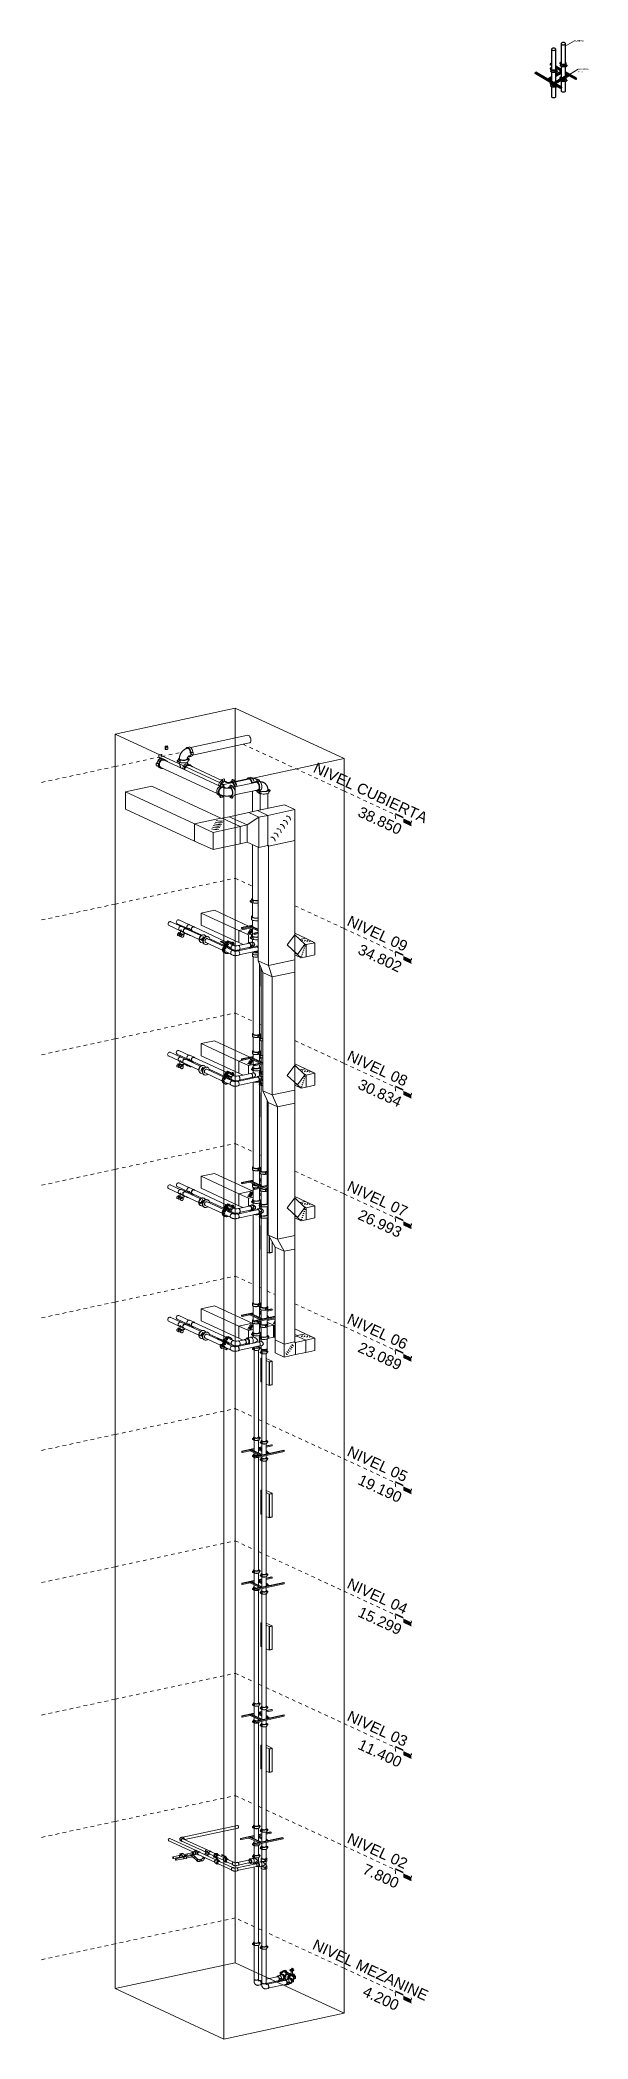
# Model space of a CAD drawing. Header units: metres. Extents: x 63 to 378, y -27 to 78.
# Drawn here: x 362.9 to 378.2, y -18 to 37.8 of the extents above; entities that cross this region are included whole.
import ezdxf

# ---------------------------------------------------------------- set-up
doc = ezdxf.new("R2010")
doc.units = ezdxf.units.M
doc.linetypes.add('Centre', pattern=[0.03175, 0.00635, -0.004763, 0.015875, -0.004763])
for name, color, linetype, lineweight in [('A-FLOR-LEVL', 7, 'Continuous', 9), ('A-GENM', 7, 'Continuous', 18), ('G-ANNO-TEXT', 7, 'Continuous', 9), ('M-EQPM', 7, 'Continuous', 18), ('M-HVAC-DUCT', 7, 'Continuous', 18), ('P-PIPE', 7, 'Continuous', 18)]:
    doc.layers.add(name, color=color, linetype=linetype, lineweight=lineweight)
doc.layers.add('G-ANNO-SYMB', color=7, linetype='Continuous', lineweight=9, true_color=0x0091c9)
doc.styles.add('Arial_1', font='arial.ttf', dxfattribs={"height": 0.3})
doc.styles.add('SansSerif_1', font='SANSS__.TTF', dxfattribs={"width": 0.9, "height": 0.045})

msp = doc.modelspace()

# ---------------------------------------------------------------- texts
at = {"layer": 'G-ANNO-TEXT', "char_height": 0.045, "attachment_point": 1, "style": 'SansSerif_1'}
for s, insert, width in [('TUBERIA', (377.858, 37.796), 0.29222), ('SOPORTE', (377.963, 37.006), 0.33009), ('PTS', (377.963, 36.934), 0.13168)]:
    msp.add_mtext(s, dxfattribs=dict(at, insert=insert, width=width))

# ---------------------------------------------------------------- blocks, each defined once
blk = doc.blocks.new('Butterfly Valve - 2-12 Inch1 con brida - 4_-2697168-3D BUITRON TUBERIA')
at = {"layer": 'P-PIPE', "color": 11, "true_color": 0xff8080}
for p, q in [((24.664, 1.37), (24.659, 1.369)), ((24.67, 1.334), (24.66, 1.332)), ((24.812, 1.261), (24.66, 1.332)), ((24.66, 1.332), (24.66, 1.293)), ((24.66, 1.293), (24.812, 1.223)), ((24.677, 1.357), (24.667, 1.355)), ((24.67, 1.334), (24.823, 1.264)), ((24.682, 1.261), (24.687, 1.263)), ((24.684, 1.277), (24.691, 1.279)), ((24.715, 1.34), (24.702, 1.337)), ((24.733, 1.345), (24.73, 1.319)), ((24.741, 1.37), (24.733, 1.345)), ((24.812, 1.261), (24.823, 1.264)), ((24.812, 1.223), (24.812, 1.261)), ((24.823, 1.225), (24.812, 1.223)), ((24.823, 1.445), (24.818, 1.447)), ((24.829, 1.442), (24.823, 1.445)), ((24.823, 1.264), (24.823, 1.225)), ((24.823, 1.234), (24.826, 1.235)), ((24.857, 1.429), (24.831, 1.441)), ((24.857, 1.43), (24.831, 1.441)), ((24.864, 1.426), (24.858, 1.428)), ((24.869, 1.424), (24.864, 1.426))]:
    blk.add_line(p, q, dxfattribs=at)
for points in [[(24.699, 1.321, 0), (24.697, 1.329, 0), (24.692, 1.342, 0), (24.686, 1.353, 0), (24.678, 1.361, 0), (24.67, 1.367, 0), (24.662, 1.369, 0), (24.655, 1.367, 0), (24.648, 1.362, 0), (24.643, 1.353, 0), (24.64, 1.342, 0), (24.639, 1.329, 0)], [(24.639, 1.329, 0), (24.64, 1.315, 0), (24.643, 1.301, 0), (24.648, 1.288, 0), (24.655, 1.277, 0), (24.662, 1.268, 0), (24.67, 1.263, 0), (24.678, 1.261, 0), (24.686, 1.263, 0), (24.692, 1.268, 0), (24.697, 1.276, 0)], [(24.661, 1.369, 0), (24.667, 1.37, 0), (24.675, 1.368, 0), (24.683, 1.363, 0), (24.691, 1.354, 0), (24.697, 1.343, 0), (24.702, 1.33, 0), (24.705, 1.318, 0)], [(24.7, 1.274, 0), (24.697, 1.269, 0), (24.691, 1.264, 0), (24.683, 1.262, 0)], [(24.692, 1.351, 0), (24.694, 1.363, 0), (24.703, 1.388, 0), (24.716, 1.41, 0), (24.733, 1.429, 0), (24.753, 1.443, 0), (24.775, 1.451, 0)], [(24.692, 1.352, 0), (24.697, 1.346, 0), (24.702, 1.338, 0), (24.705, 1.328, 0), (24.708, 1.318, 0), (24.708, 1.317, 0)], [(24.697, 1.345, 0), (24.699, 1.36, 0), (24.708, 1.385, 0), (24.721, 1.408, 0), (24.739, 1.427, 0), (24.759, 1.441, 0), (24.78, 1.449, 0)], [(24.78, 1.449, 0), (24.759, 1.441, 0), (24.739, 1.427, 0), (24.721, 1.408, 0), (24.708, 1.385, 0), (24.699, 1.36, 0), (24.697, 1.345, 0)], [(24.786, 1.447, 0), (24.764, 1.439, 0), (24.744, 1.425, 0), (24.727, 1.405, 0), (24.713, 1.383, 0), (24.705, 1.358, 0), (24.702, 1.337, 0)], [(24.705, 1.338, 0), (24.707, 1.357, 0), (24.716, 1.382, 0), (24.729, 1.405, 0), (24.747, 1.424, 0), (24.767, 1.438, 0), (24.788, 1.446, 0)], [(24.726, 1.321, 0), (24.725, 1.326, 0), (24.724, 1.331, 0), (24.722, 1.336, 0), (24.72, 1.339, 0), (24.717, 1.34, 0), (24.714, 1.34, 0)], [(24.721, 1.311, 0), (24.722, 1.311, 0), (24.724, 1.313, 0), (24.725, 1.317, 0), (24.726, 1.321, 0)], [(24.814, 1.433, 0), (24.792, 1.425, 0), (24.772, 1.411, 0), (24.755, 1.392, 0), (24.741, 1.37, 0), (24.733, 1.344, 0), (24.73, 1.319, 0), (24.731, 1.306, 0)], [(24.733, 1.305, 0), (24.732, 1.318, 0), (24.735, 1.344, 0), (24.743, 1.369, 0), (24.756, 1.392, 0), (24.774, 1.411, 0), (24.794, 1.425, 0), (24.816, 1.433, 0)], [(24.821, 1.43, 0), (24.799, 1.422, 0), (24.779, 1.408, 0), (24.762, 1.389, 0), (24.749, 1.366, 0), (24.74, 1.341, 0), (24.737, 1.316, 0), (24.738, 1.302, 0)], [(24.738, 1.302, 0), (24.737, 1.316, 0), (24.74, 1.341, 0), (24.749, 1.366, 0), (24.762, 1.389, 0), (24.779, 1.408, 0), (24.799, 1.422, 0), (24.821, 1.43, 0)], [(24.814, 1.434, 0), (24.792, 1.426, 0), (24.772, 1.412, 0), (24.755, 1.393, 0), (24.741, 1.37, 0)], [(24.826, 1.428, 0), (24.805, 1.42, 0), (24.785, 1.406, 0), (24.767, 1.387, 0), (24.754, 1.364, 0), (24.745, 1.339, 0), (24.743, 1.313, 0), (24.743, 1.3, 0)], [(24.758, 1.31, 0), (24.756, 1.31, 0), (24.755, 1.31, 0), (24.754, 1.311, 0), (24.753, 1.312, 0), (24.752, 1.314, 0), (24.752, 1.315, 0), (24.752, 1.317, 0), (24.753, 1.319, 0), (24.754, 1.321, 0), (24.755, 1.322, 0), (24.756, 1.323, 0), (24.758, 1.323, 0)], [(24.753, 1.312, 0), (24.754, 1.313, 0), (24.756, 1.314, 0), (24.757, 1.315, 0), (24.758, 1.317, 0), (24.759, 1.318, 0), (24.759, 1.32, 0), (24.759, 1.322, 0), (24.758, 1.323, 0)], [(24.758, 1.323, 0), (24.76, 1.324, 0), (24.761, 1.323, 0), (24.762, 1.322, 0), (24.763, 1.321, 0), (24.764, 1.32, 0), (24.764, 1.318, 0), (24.764, 1.316, 0), (24.763, 1.314, 0), (24.762, 1.313, 0), (24.761, 1.311, 0), (24.76, 1.31, 0), (24.758, 1.31, 0)], [(24.778, 1.367, 0), (24.776, 1.367, 0), (24.775, 1.367, 0), (24.773, 1.368, 0), (24.772, 1.369, 0), (24.772, 1.371, 0), (24.772, 1.373, 0), (24.772, 1.375, 0), (24.772, 1.376, 0), (24.773, 1.378, 0), (24.775, 1.379, 0), (24.776, 1.38, 0), (24.778, 1.381, 0)], [(24.772, 1.37, 0), (24.774, 1.37, 0), (24.775, 1.371, 0), (24.777, 1.372, 0), (24.778, 1.374, 0), (24.778, 1.376, 0), (24.778, 1.378, 0), (24.778, 1.38, 0), (24.778, 1.381, 0)], [(24.775, 1.451, 0), (24.797, 1.453, 0), (24.817, 1.448, 0)], [(24.778, 1.381, 0), (24.779, 1.381, 0), (24.781, 1.381, 0), (24.782, 1.38, 0), (24.783, 1.379, 0), (24.784, 1.377, 0), (24.784, 1.375, 0), (24.784, 1.373, 0), (24.783, 1.372, 0), (24.782, 1.37, 0), (24.781, 1.369, 0), (24.779, 1.368, 0), (24.778, 1.367, 0)], [(24.78, 1.449, 0), (24.802, 1.45, 0), (24.822, 1.445, 0)], [(24.822, 1.445, 0), (24.802, 1.45, 0), (24.78, 1.449, 0)], [(24.829, 1.442, 0), (24.828, 1.443, 0), (24.808, 1.448, 0), (24.786, 1.447, 0)], [(24.788, 1.446, 0), (24.81, 1.447, 0), (24.83, 1.442, 0)], [(24.857, 1.429, 0), (24.856, 1.43, 0), (24.836, 1.435, 0), (24.814, 1.433, 0)], [(24.858, 1.429, 0), (24.856, 1.43, 0), (24.836, 1.435, 0), (24.814, 1.434, 0)], [(24.816, 1.433, 0), (24.838, 1.434, 0), (24.858, 1.429, 0)], [(24.863, 1.426, 0), (24.843, 1.432, 0), (24.821, 1.43, 0)], [(24.821, 1.43, 0), (24.843, 1.432, 0), (24.863, 1.426, 0)], [(24.827, 1.4, 0), (24.825, 1.4, 0), (24.824, 1.4, 0), (24.823, 1.401, 0), (24.822, 1.402, 0), (24.821, 1.404, 0), (24.821, 1.405, 0), (24.821, 1.407, 0), (24.822, 1.409, 0), (24.823, 1.411, 0), (24.824, 1.412, 0), (24.825, 1.413, 0), (24.827, 1.414, 0)], [(24.822, 1.402, 0), (24.823, 1.403, 0), (24.825, 1.404, 0), (24.826, 1.405, 0), (24.827, 1.407, 0), (24.827, 1.409, 0), (24.828, 1.41, 0), (24.827, 1.412, 0), (24.827, 1.414, 0)], [(24.823, 1.249, 0), (24.825, 1.25, 0), (24.826, 1.251, 0), (24.827, 1.253, 0), (24.827, 1.254, 0), (24.828, 1.256, 0), (24.827, 1.258, 0), (24.827, 1.26, 0)], [(24.824, 1.258, 0), (24.825, 1.259, 0), (24.827, 1.259, 0)], [(24.827, 1.246, 0), (24.825, 1.246, 0), (24.824, 1.246, 0), (24.824, 1.246, 0)], [(24.91, 1.356, 0), (24.908, 1.374, 0), (24.899, 1.395, 0), (24.886, 1.412, 0), (24.868, 1.424, 0), (24.848, 1.429, 0), (24.826, 1.428, 0)], [(24.826, 1.235, 0), (24.848, 1.243, 0), (24.862, 1.252, 0)], [(24.827, 1.414, 0), (24.828, 1.414, 0), (24.83, 1.413, 0), (24.831, 1.412, 0), (24.832, 1.411, 0), (24.833, 1.41, 0), (24.833, 1.408, 0), (24.833, 1.406, 0), (24.832, 1.404, 0), (24.831, 1.403, 0), (24.83, 1.401, 0), (24.828, 1.4, 0), (24.827, 1.4, 0)], [(24.827, 1.259, 0), (24.828, 1.26, 0), (24.83, 1.259, 0), (24.831, 1.258, 0), (24.832, 1.257, 0), (24.833, 1.256, 0), (24.833, 1.254, 0), (24.833, 1.252, 0), (24.832, 1.25, 0), (24.831, 1.249, 0), (24.83, 1.247, 0), (24.828, 1.246, 0), (24.827, 1.246, 0)], [(24.87, 1.394, 0), (24.869, 1.393, 0), (24.867, 1.394, 0), (24.866, 1.395, 0), (24.865, 1.396, 0), (24.864, 1.397, 0), (24.864, 1.399, 0), (24.864, 1.401, 0), (24.865, 1.403, 0), (24.866, 1.404, 0), (24.867, 1.406, 0), (24.869, 1.407, 0), (24.87, 1.407, 0)], [(24.865, 1.396, 0), (24.867, 1.397, 0), (24.868, 1.398, 0), (24.869, 1.399, 0), (24.87, 1.401, 0), (24.871, 1.402, 0), (24.871, 1.404, 0), (24.871, 1.406, 0), (24.87, 1.407, 0)], [(24.87, 1.407, 0), (24.872, 1.407, 0), (24.873, 1.407, 0), (24.875, 1.406, 0), (24.876, 1.405, 0), (24.876, 1.403, 0), (24.876, 1.402, 0), (24.876, 1.4, 0), (24.876, 1.398, 0), (24.875, 1.396, 0), (24.873, 1.395, 0), (24.872, 1.394, 0), (24.87, 1.394, 0)]]:
    blk.add_polyline3d(points, dxfattribs=at)
blk = doc.blocks.new('V_D_R - 1 1_4_-1718209-3D BUITRON TUBERIA')
at = {"layer": 'P-PIPE', "color": 1, "true_color": 0xff0000}
for p, q in [((23.438, 1.748), (23.486, 1.726)), ((23.478, 1.832), (23.457, 1.828)), ((23.457, 1.828), (23.514, 1.801)), ((23.457, 1.821), (23.457, 1.828)), ((23.514, 1.795), (23.457, 1.821)), ((23.461, 1.82), (23.461, 1.788)), ((23.51, 1.778), (23.472, 1.796)), ((23.519, 1.813), (23.478, 1.832)), ((23.487, 1.788), (23.487, 1.807)), ((23.514, 1.801), (23.519, 1.802)), ((23.514, 1.795), (23.514, 1.801)), ((23.522, 1.797), (23.514, 1.795))]:
    blk.add_line(p, q, dxfattribs=at)
for points in [[(23.427, 1.769, 0), (23.428, 1.776, 0), (23.43, 1.783, 0), (23.434, 1.79, 0), (23.439, 1.795, 0), (23.444, 1.799, 0), (23.45, 1.801, 0), (23.457, 1.802, 0), (23.462, 1.8, 0)], [(23.439, 1.748, 0), (23.434, 1.751, 0), (23.43, 1.756, 0), (23.428, 1.762, 0), (23.427, 1.769, 0)], [(23.481, 1.787, 0), (23.477, 1.786, 0), (23.473, 1.785, 0), (23.469, 1.785, 0), (23.465, 1.785, 0), (23.463, 1.786, 0), (23.462, 1.788, 0)], [(23.52, 1.765, 0), (23.518, 1.77, 0), (23.515, 1.775, 0), (23.51, 1.778, 0), (23.504, 1.78, 0), (23.498, 1.779, 0), (23.492, 1.777, 0), (23.486, 1.773, 0), (23.481, 1.768, 0), (23.477, 1.761, 0), (23.475, 1.754, 0), (23.474, 1.747, 0)], [(23.474, 1.747, 0), (23.475, 1.74, 0), (23.477, 1.734, 0), (23.481, 1.729, 0), (23.486, 1.726, 0), (23.492, 1.725, 0), (23.498, 1.725, 0), (23.503, 1.727, 0)], [(23.487, 1.789, 0), (23.486, 1.788, 0), (23.485, 1.788, 0), (23.481, 1.787, 0)]]:
    blk.add_polyline3d(points, dxfattribs=at)
blk = doc.blocks.new('Butterfly Valve - 2-12 Inch1 con brida - 4_-V551-3D BUITRON TUBERIA')
at = {"layer": 'P-PIPE', "color": 1, "true_color": 0xff0000}
for p, q in [((24.578, 1.539), (24.568, 1.537)), ((24.721, 1.466), (24.568, 1.537)), ((24.568, 1.537), (24.568, 1.514)), ((24.578, 1.539), (24.731, 1.468)), ((24.725, 1.504), (24.72, 1.503)), ((24.731, 1.468), (24.721, 1.466)), ((24.721, 1.443), (24.721, 1.466)), ((24.739, 1.492), (24.728, 1.489)), ((24.731, 1.468), (24.731, 1.439)), ((24.776, 1.474), (24.763, 1.471)), ((24.787, 1.453), (24.787, 1.455)), ((24.802, 1.504), (24.794, 1.479)), ((24.884, 1.579), (24.879, 1.582)), ((24.89, 1.577), (24.884, 1.579)), ((24.918, 1.564), (24.892, 1.576)), ((24.918, 1.564), (24.892, 1.576)), ((24.925, 1.56), (24.92, 1.563)), ((24.93, 1.558), (24.925, 1.56))]:
    blk.add_line(p, q, dxfattribs=at)
for points in [[(24.761, 1.446, 0), (24.761, 1.449, 0), (24.758, 1.463, 0), (24.753, 1.476, 0), (24.747, 1.487, 0), (24.739, 1.496, 0), (24.731, 1.501, 0), (24.723, 1.503, 0), (24.716, 1.501, 0), (24.709, 1.496, 0), (24.704, 1.487, 0), (24.703, 1.482, 0)], [(24.722, 1.503, 0), (24.728, 1.504, 0), (24.736, 1.502, 0), (24.744, 1.497, 0), (24.752, 1.488, 0), (24.758, 1.477, 0), (24.763, 1.464, 0), (24.766, 1.45, 0), (24.767, 1.448, 0)], [(24.753, 1.485, 0), (24.755, 1.497, 0), (24.764, 1.522, 0), (24.777, 1.545, 0), (24.794, 1.564, 0), (24.815, 1.578, 0), (24.836, 1.586, 0)], [(24.753, 1.486, 0), (24.758, 1.48, 0), (24.763, 1.472, 0), (24.767, 1.462, 0), (24.769, 1.452, 0), (24.769, 1.449, 0)], [(24.758, 1.479, 0), (24.761, 1.494, 0), (24.769, 1.519, 0), (24.782, 1.542, 0), (24.8, 1.561, 0), (24.82, 1.575, 0), (24.842, 1.583, 0)], [(24.842, 1.583, 0), (24.82, 1.575, 0), (24.8, 1.561, 0), (24.782, 1.542, 0), (24.769, 1.519, 0), (24.761, 1.494, 0), (24.758, 1.479, 0)], [(24.847, 1.581, 0), (24.825, 1.573, 0), (24.805, 1.559, 0), (24.788, 1.54, 0), (24.774, 1.517, 0), (24.766, 1.492, 0), (24.763, 1.471, 0)], [(24.766, 1.472, 0), (24.769, 1.491, 0), (24.777, 1.516, 0), (24.79, 1.539, 0), (24.808, 1.558, 0), (24.828, 1.572, 0), (24.849, 1.58, 0)], [(24.787, 1.456, 0), (24.787, 1.461, 0), (24.785, 1.466, 0), (24.783, 1.47, 0), (24.781, 1.473, 0), (24.778, 1.474, 0), (24.775, 1.474, 0)], [(24.794, 1.479, 0), (24.791, 1.454, 0), (24.791, 1.452, 0)], [(24.793, 1.453, 0), (24.796, 1.478, 0), (24.804, 1.503, 0), (24.818, 1.526, 0), (24.835, 1.545, 0), (24.855, 1.559, 0), (24.877, 1.567, 0)], [(24.882, 1.565, 0), (24.861, 1.557, 0), (24.84, 1.542, 0), (24.823, 1.523, 0), (24.81, 1.501, 0), (24.801, 1.475, 0), (24.799, 1.452, 0)], [(24.799, 1.452, 0), (24.801, 1.475, 0), (24.81, 1.501, 0), (24.823, 1.523, 0), (24.84, 1.542, 0), (24.861, 1.557, 0), (24.882, 1.565, 0)], [(24.875, 1.568, 0), (24.853, 1.56, 0), (24.833, 1.546, 0), (24.816, 1.527, 0), (24.802, 1.504, 0)], [(24.888, 1.562, 0), (24.866, 1.554, 0), (24.846, 1.54, 0), (24.828, 1.521, 0), (24.815, 1.498, 0), (24.807, 1.473, 0), (24.804, 1.451, 0)], [(24.813, 1.449, 0), (24.813, 1.451, 0), (24.814, 1.453, 0), (24.815, 1.455, 0), (24.816, 1.456, 0), (24.818, 1.457, 0), (24.819, 1.458, 0)], [(24.817, 1.448, 0), (24.818, 1.449, 0), (24.819, 1.451, 0), (24.82, 1.453, 0), (24.82, 1.455, 0), (24.82, 1.456, 0), (24.819, 1.458, 0)], [(24.817, 1.448, 0), (24.818, 1.449, 0), (24.819, 1.451, 0), (24.82, 1.453, 0), (24.82, 1.455, 0), (24.82, 1.456, 0), (24.819, 1.458, 0)], [(24.819, 1.458, 0), (24.821, 1.458, 0), (24.822, 1.457, 0), (24.823, 1.457, 0), (24.824, 1.455, 0), (24.825, 1.454, 0), (24.825, 1.452, 0), (24.825, 1.45, 0), (24.824, 1.448, 0), (24.823, 1.447, 0), (24.822, 1.445, 0)], [(24.841, 1.502, 0), (24.839, 1.502, 0), (24.837, 1.502, 0), (24.836, 1.503, 0), (24.835, 1.505, 0), (24.835, 1.506, 0), (24.834, 1.508, 0), (24.835, 1.51, 0), (24.835, 1.511, 0), (24.836, 1.513, 0), (24.837, 1.514, 0), (24.839, 1.515, 0), (24.84, 1.516, 0)], [(24.835, 1.505, 0), (24.837, 1.505, 0), (24.838, 1.506, 0), (24.839, 1.508, 0), (24.84, 1.509, 0), (24.841, 1.511, 0), (24.841, 1.513, 0), (24.841, 1.515, 0), (24.84, 1.516, 0)], [(24.835, 1.505, 0), (24.837, 1.505, 0), (24.838, 1.506, 0), (24.839, 1.508, 0), (24.84, 1.509, 0), (24.841, 1.511, 0), (24.841, 1.513, 0), (24.841, 1.515, 0), (24.84, 1.516, 0)], [(24.836, 1.586, 0), (24.858, 1.587, 0), (24.878, 1.582, 0)], [(24.84, 1.516, 0), (24.842, 1.516, 0), (24.843, 1.516, 0), (24.845, 1.515, 0), (24.846, 1.514, 0), (24.846, 1.512, 0), (24.847, 1.51, 0), (24.846, 1.509, 0), (24.846, 1.507, 0), (24.845, 1.505, 0), (24.844, 1.504, 0), (24.842, 1.503, 0), (24.841, 1.502, 0)], [(24.842, 1.583, 0), (24.863, 1.585, 0), (24.884, 1.58, 0)], [(24.884, 1.58, 0), (24.863, 1.585, 0), (24.842, 1.583, 0)], [(24.871, 1.582, 0), (24.869, 1.582, 0), (24.847, 1.581, 0)], [(24.849, 1.58, 0), (24.871, 1.582, 0), (24.891, 1.576, 0)], [(24.921, 1.563, 0), (24.917, 1.565, 0), (24.897, 1.57, 0), (24.875, 1.568, 0)], [(24.877, 1.567, 0), (24.899, 1.568, 0), (24.919, 1.563, 0)], [(24.924, 1.561, 0), (24.904, 1.566, 0), (24.882, 1.565, 0)], [(24.882, 1.565, 0), (24.904, 1.566, 0), (24.924, 1.561, 0)], [(24.888, 1.538, 0), (24.886, 1.538, 0), (24.885, 1.538, 0), (24.884, 1.539, 0), (24.883, 1.54, 0), (24.882, 1.542, 0), (24.882, 1.543, 0), (24.882, 1.545, 0), (24.883, 1.547, 0), (24.884, 1.549, 0), (24.885, 1.55, 0), (24.886, 1.551, 0), (24.888, 1.551, 0)], [(24.883, 1.54, 0), (24.884, 1.541, 0), (24.886, 1.542, 0), (24.887, 1.543, 0), (24.888, 1.545, 0), (24.888, 1.547, 0), (24.889, 1.548, 0), (24.888, 1.55, 0), (24.888, 1.552, 0)], [(24.883, 1.54, 0), (24.884, 1.541, 0), (24.886, 1.542, 0), (24.887, 1.543, 0), (24.888, 1.545, 0), (24.888, 1.547, 0), (24.889, 1.548, 0), (24.888, 1.55, 0), (24.888, 1.552, 0)], [(24.971, 1.491, 0), (24.969, 1.508, 0), (24.96, 1.53, 0), (24.947, 1.547, 0), (24.93, 1.558, 0), (24.909, 1.564, 0), (24.888, 1.562, 0)], [(24.888, 1.551, 0), (24.889, 1.552, 0), (24.891, 1.551, 0), (24.892, 1.55, 0), (24.893, 1.549, 0), (24.894, 1.548, 0), (24.894, 1.546, 0), (24.894, 1.544, 0), (24.893, 1.542, 0), (24.892, 1.541, 0), (24.891, 1.539, 0), (24.889, 1.538, 0), (24.888, 1.538, 0)], [(24.907, 1.376, 0), (24.91, 1.377, 0), (24.923, 1.386, 0)], [(24.936, 1.526, 0), (24.934, 1.526, 0), (24.933, 1.526, 0), (24.931, 1.527, 0), (24.93, 1.528, 0), (24.93, 1.53, 0), (24.929, 1.532, 0), (24.93, 1.534, 0), (24.93, 1.535, 0), (24.931, 1.537, 0), (24.932, 1.538, 0), (24.934, 1.539, 0), (24.935, 1.54, 0)], [(24.93, 1.529, 0), (24.932, 1.529, 0), (24.933, 1.53, 0), (24.934, 1.532, 0), (24.935, 1.533, 0), (24.936, 1.535, 0), (24.936, 1.537, 0), (24.936, 1.539, 0), (24.935, 1.54, 0)], [(24.93, 1.529, 0), (24.932, 1.529, 0), (24.933, 1.53, 0), (24.934, 1.532, 0), (24.935, 1.533, 0), (24.936, 1.535, 0), (24.936, 1.537, 0), (24.936, 1.539, 0), (24.935, 1.54, 0)], [(24.935, 1.54, 0), (24.937, 1.54, 0), (24.939, 1.54, 0), (24.94, 1.539, 0), (24.941, 1.538, 0), (24.941, 1.536, 0), (24.942, 1.534, 0), (24.941, 1.533, 0), (24.941, 1.531, 0), (24.94, 1.529, 0), (24.939, 1.528, 0), (24.937, 1.527, 0), (24.936, 1.526, 0)]]:
    blk.add_polyline3d(points, dxfattribs=at)
blk = doc.blocks.new('Butterfly Valve - 2-12 Inch1 con brida - 4_-V552-3D BUITRON TUBERIA')
at = {"layer": 'P-PIPE', "color": 11, "true_color": 0xff8080}
for p, q in [((24.746, 5.195), (24.746, 5.189)), ((24.772, 5.113), (24.754, 5.094)), ((24.761, 5.189), (24.761, 5.185)), ((24.792, 5.127), (24.772, 5.113)), ((24.818, 5.211), (24.784, 5.203)), ((24.784, 5.203), (24.937, 5.133)), ((24.784, 5.191), (24.784, 5.203)), ((24.813, 5.178), (24.784, 5.191)), ((24.786, 5.165), (24.786, 5.14)), ((24.814, 5.135), (24.792, 5.127)), ((24.809, 5.137), (24.81, 5.137)), ((24.937, 5.12), (24.814, 5.178)), ((24.835, 5.136), (24.814, 5.135)), ((24.816, 5.14), (24.816, 5.165)), ((24.816, 5.15), (24.817, 5.149)), ((24.816, 5.149), (24.823, 5.147)), ((24.823, 5.147), (24.816, 5.149)), ((24.816, 5.147), (24.83, 5.143)), ((24.971, 5.14), (24.818, 5.211)), ((24.823, 5.146), (24.818, 5.149)), ((24.829, 5.144), (24.823, 5.146)), ((24.832, 5.169), (24.824, 5.166)), ((24.856, 5.13), (24.831, 5.142)), ((24.857, 5.131), (24.831, 5.142)), ((24.856, 5.131), (24.836, 5.136)), ((24.856, 5.193), (24.856, 5.195)), ((24.864, 5.127), (24.859, 5.13)), ((24.869, 5.125), (24.864, 5.127)), ((24.937, 5.133), (24.971, 5.14)), ((24.937, 5.12), (24.937, 5.133)), ((24.971, 5.128), (24.937, 5.12)), ((24.971, 5.14), (24.971, 5.128)), ((24.733, 4.964), (24.738, 4.962)), ((24.738, 4.962), (24.744, 4.959)), ((24.745, 4.958), (24.771, 4.946)), ((24.746, 4.958), (24.771, 4.946)), ((24.773, 4.945), (24.779, 4.943)), ((24.779, 4.943), (24.784, 4.941))]:
    blk.add_line(p, q, dxfattribs=at)
for points in [[(24.692, 5.038, 0), (24.694, 5.064, 0), (24.703, 5.089, 0), (24.716, 5.112, 0), (24.734, 5.131, 0), (24.754, 5.145, 0), (24.776, 5.153, 0), (24.786, 5.154, 0)], [(24.734, 4.964, 0), (24.716, 4.976, 0), (24.703, 4.993, 0), (24.694, 5.014, 0), (24.692, 5.038, 0)], [(24.697, 5.036, 0), (24.7, 5.061, 0), (24.708, 5.087, 0), (24.721, 5.109, 0)], [(24.721, 5.109, 0), (24.708, 5.087, 0), (24.7, 5.061, 0), (24.697, 5.036, 0)], [(24.739, 4.962, 0), (24.721, 4.973, 0), (24.708, 4.99, 0), (24.7, 5.012, 0), (24.697, 5.036, 0)], [(24.697, 5.036, 0), (24.7, 5.012, 0), (24.708, 4.99, 0), (24.721, 4.973, 0), (24.739, 4.962, 0)], [(24.786, 5.148, 0), (24.764, 5.14, 0), (24.744, 5.126, 0), (24.727, 5.107, 0), (24.714, 5.084, 0), (24.705, 5.059, 0), (24.702, 5.033, 0)], [(24.702, 5.033, 0), (24.705, 5.009, 0), (24.714, 4.988, 0), (24.727, 4.971, 0), (24.728, 4.969, 0)], [(24.704, 5.032, 0), (24.707, 5.058, 0), (24.715, 5.083, 0), (24.729, 5.105, 0), (24.746, 5.124, 0), (24.766, 5.138, 0), (24.786, 5.146, 0)], [(24.746, 4.958, 0), (24.729, 4.969, 0), (24.715, 4.986, 0), (24.707, 5.008, 0), (24.704, 5.032, 0)], [(24.721, 5.109, 0), (24.739, 5.128, 0), (24.759, 5.142, 0), (24.781, 5.15, 0), (24.786, 5.151, 0)], [(24.786, 5.151, 0), (24.781, 5.15, 0), (24.759, 5.142, 0), (24.739, 5.128, 0), (24.721, 5.109, 0)], [(24.754, 5.094, 0), (24.741, 5.071, 0), (24.733, 5.046, 0), (24.73, 5.02, 0)], [(24.732, 5.02, 0), (24.735, 5.045, 0), (24.743, 5.07, 0), (24.757, 5.093, 0), (24.774, 5.112, 0), (24.794, 5.126, 0), (24.816, 5.134, 0), (24.838, 5.135, 0), (24.858, 5.13, 0)], [(24.863, 5.128, 0), (24.843, 5.133, 0), (24.822, 5.132, 0), (24.8, 5.124, 0), (24.78, 5.11, 0), (24.762, 5.091, 0), (24.749, 5.068, 0), (24.74, 5.043, 0), (24.738, 5.017, 0)], [(24.738, 5.017, 0), (24.74, 5.043, 0), (24.749, 5.068, 0), (24.762, 5.091, 0), (24.78, 5.11, 0), (24.8, 5.124, 0), (24.822, 5.132, 0), (24.843, 5.133, 0), (24.863, 5.128, 0)], [(24.911, 5.057, 0), (24.908, 5.075, 0), (24.899, 5.097, 0), (24.886, 5.114, 0), (24.869, 5.125, 0), (24.849, 5.131, 0), (24.827, 5.129, 0), (24.805, 5.121, 0), (24.785, 5.107, 0), (24.767, 5.088, 0), (24.754, 5.065, 0), (24.746, 5.04, 0), (24.743, 5.015, 0)], [(24.824, 5.173, 0), (24.819, 5.172, 0), (24.805, 5.172, 0), (24.791, 5.172, 0), (24.777, 5.173, 0), (24.765, 5.176, 0), (24.756, 5.179, 0), (24.749, 5.183, 0), (24.747, 5.188, 0), (24.746, 5.189, 0)], [(24.77, 5.209, 0), (24.76, 5.206, 0), (24.752, 5.202, 0), (24.747, 5.198, 0), (24.747, 5.194, 0), (24.749, 5.189, 0), (24.756, 5.185, 0), (24.765, 5.182, 0), (24.777, 5.179, 0), (24.791, 5.178, 0), (24.805, 5.178, 0), (24.813, 5.178, 0)], [(24.752, 5.016, 0), (24.752, 5.018, 0), (24.753, 5.02, 0), (24.754, 5.022, 0), (24.755, 5.023, 0), (24.757, 5.024, 0), (24.758, 5.024, 0), (24.76, 5.025, 0), (24.761, 5.024, 0), (24.762, 5.023, 0), (24.763, 5.022, 0), (24.764, 5.021, 0), (24.764, 5.019, 0)], [(24.759, 5.021, 0), (24.759, 5.023, 0), (24.758, 5.024, 0)], [(24.824, 5.166, 0), (24.814, 5.165, 0), (24.804, 5.164, 0), (24.794, 5.164, 0), (24.784, 5.165, 0), (24.775, 5.167, 0), (24.768, 5.17, 0), (24.763, 5.173, 0), (24.761, 5.176, 0), (24.761, 5.177, 0)], [(24.856, 5.193, 0), (24.856, 5.196, 0), (24.853, 5.201, 0), (24.846, 5.205, 0), (24.837, 5.208, 0), (24.825, 5.21, 0), (24.811, 5.212, 0), (24.797, 5.212, 0), (24.783, 5.211, 0), (24.77, 5.209, 0)], [(24.774, 5.076, 0), (24.774, 5.078, 0), (24.775, 5.079, 0), (24.776, 5.081, 0), (24.777, 5.082, 0), (24.779, 5.083, 0), (24.78, 5.084, 0), (24.782, 5.084, 0), (24.783, 5.084, 0), (24.784, 5.083, 0), (24.785, 5.082, 0), (24.786, 5.08, 0), (24.786, 5.078, 0)], [(24.786, 5.078, 0), (24.786, 5.077, 0), (24.785, 5.075, 0), (24.784, 5.073, 0), (24.783, 5.072, 0), (24.782, 5.071, 0), (24.78, 5.07, 0), (24.779, 5.07, 0), (24.777, 5.07, 0), (24.776, 5.071, 0), (24.775, 5.072, 0), (24.774, 5.074, 0), (24.774, 5.076, 0)], [(24.775, 5.073, 0), (24.776, 5.073, 0), (24.778, 5.074, 0), (24.779, 5.076, 0), (24.78, 5.077, 0), (24.781, 5.079, 0), (24.781, 5.081, 0)], [(24.781, 5.081, 0), (24.781, 5.083, 0), (24.78, 5.084, 0)], [(24.786, 5.139, 0), (24.788, 5.138, 0), (24.79, 5.136, 0), (24.795, 5.136, 0), (24.8, 5.135, 0), (24.805, 5.136, 0), (24.809, 5.137, 0)], [(24.81, 5.137, 0), (24.813, 5.138, 0), (24.816, 5.139, 0), (24.816, 5.14, 0)], [(24.838, 5.136, 0), (24.835, 5.136, 0), (24.814, 5.135, 0)], [(24.831, 5.143, 0), (24.828, 5.144, 0), (24.816, 5.148, 0)], [(24.821, 5.11, 0), (24.821, 5.112, 0), (24.822, 5.114, 0), (24.823, 5.115, 0), (24.824, 5.117, 0), (24.825, 5.118, 0), (24.827, 5.118, 0), (24.828, 5.118, 0), (24.83, 5.118, 0), (24.831, 5.117, 0), (24.832, 5.116, 0), (24.833, 5.114, 0), (24.833, 5.113, 0)], [(24.833, 5.113, 0), (24.833, 5.111, 0), (24.832, 5.109, 0), (24.831, 5.107, 0), (24.83, 5.106, 0), (24.828, 5.105, 0), (24.827, 5.105, 0), (24.825, 5.104, 0), (24.824, 5.105, 0), (24.823, 5.106, 0), (24.822, 5.107, 0), (24.821, 5.108, 0), (24.821, 5.11, 0)], [(24.822, 5.107, 0), (24.823, 5.108, 0), (24.825, 5.109, 0), (24.826, 5.11, 0), (24.827, 5.112, 0), (24.827, 5.113, 0), (24.828, 5.115, 0)], [(24.828, 5.115, 0), (24.827, 5.117, 0), (24.827, 5.118, 0)], [(24.867, 5.097, 0), (24.867, 5.099, 0), (24.868, 5.101, 0), (24.869, 5.103, 0), (24.87, 5.104, 0), (24.872, 5.105, 0), (24.873, 5.106, 0), (24.875, 5.106, 0), (24.876, 5.105, 0), (24.877, 5.105, 0), (24.878, 5.103, 0), (24.879, 5.102, 0), (24.879, 5.1, 0)], [(24.879, 5.1, 0), (24.879, 5.098, 0), (24.878, 5.096, 0), (24.877, 5.095, 0), (24.876, 5.093, 0), (24.875, 5.092, 0), (24.873, 5.092, 0), (24.872, 5.092, 0), (24.87, 5.092, 0), (24.869, 5.093, 0), (24.868, 5.094, 0), (24.867, 5.096, 0), (24.867, 5.097, 0)], [(24.868, 5.094, 0), (24.869, 5.095, 0), (24.871, 5.096, 0), (24.872, 5.097, 0), (24.873, 5.099, 0), (24.874, 5.101, 0), (24.874, 5.103, 0)], [(24.874, 5.103, 0), (24.874, 5.104, 0), (24.873, 5.106, 0)], [(24.73, 5.02, 0), (24.733, 4.996, 0), (24.741, 4.974, 0), (24.754, 4.957, 0), (24.772, 4.946, 0), (24.774, 4.945, 0)], [(24.774, 4.945, 0), (24.757, 4.957, 0), (24.743, 4.974, 0), (24.735, 4.995, 0), (24.732, 5.02, 0)], [(24.738, 5.017, 0), (24.74, 4.993, 0), (24.749, 4.971, 0), (24.762, 4.954, 0), (24.78, 4.943, 0)], [(24.78, 4.943, 0), (24.762, 4.954, 0), (24.749, 4.971, 0), (24.74, 4.993, 0), (24.738, 5.017, 0)], [(24.743, 5.015, 0), (24.746, 4.99, 0), (24.754, 4.969, 0), (24.767, 4.952, 0), (24.785, 4.94, 0), (24.805, 4.935, 0), (24.827, 4.936, 0), (24.849, 4.944, 0), (24.862, 4.953, 0)], [(24.764, 5.019, 0), (24.764, 5.017, 0), (24.763, 5.015, 0), (24.762, 5.014, 0), (24.761, 5.012, 0), (24.76, 5.011, 0), (24.758, 5.011, 0), (24.757, 5.011, 0), (24.755, 5.011, 0), (24.754, 5.012, 0), (24.753, 5.013, 0), (24.752, 5.015, 0), (24.752, 5.016, 0)], [(24.753, 5.013, 0), (24.754, 5.014, 0), (24.756, 5.015, 0), (24.757, 5.016, 0), (24.758, 5.018, 0), (24.759, 5.019, 0), (24.759, 5.021, 0)], [(24.771, 4.966, 0), (24.771, 4.968, 0), (24.772, 4.969, 0), (24.773, 4.971, 0), (24.774, 4.972, 0), (24.776, 4.973, 0), (24.777, 4.974, 0), (24.779, 4.974, 0), (24.78, 4.974, 0), (24.782, 4.973, 0), (24.782, 4.972, 0), (24.783, 4.97, 0), (24.783, 4.968, 0)], [(24.783, 4.968, 0), (24.783, 4.966, 0), (24.782, 4.965, 0), (24.782, 4.963, 0), (24.78, 4.962, 0), (24.779, 4.961, 0), (24.777, 4.96, 0), (24.776, 4.96, 0), (24.774, 4.96, 0), (24.773, 4.961, 0), (24.772, 4.962, 0), (24.771, 4.964, 0), (24.771, 4.966, 0)], [(24.772, 4.963, 0), (24.774, 4.963, 0), (24.775, 4.964, 0), (24.776, 4.965, 0), (24.777, 4.967, 0), (24.778, 4.969, 0), (24.778, 4.971, 0)], [(24.778, 4.971, 0), (24.778, 4.973, 0), (24.777, 4.974, 0)], [(24.821, 4.952, 0), (24.821, 4.954, 0), (24.822, 4.956, 0), (24.823, 4.958, 0), (24.824, 4.959, 0), (24.825, 4.96, 0), (24.827, 4.96, 0), (24.828, 4.961, 0), (24.83, 4.96, 0), (24.831, 4.959, 0), (24.832, 4.958, 0), (24.833, 4.957, 0), (24.833, 4.955, 0)], [(24.833, 4.955, 0), (24.833, 4.953, 0), (24.832, 4.951, 0), (24.831, 4.95, 0), (24.83, 4.948, 0), (24.828, 4.947, 0), (24.827, 4.947, 0), (24.825, 4.947, 0), (24.824, 4.947, 0), (24.823, 4.948, 0), (24.822, 4.949, 0), (24.821, 4.951, 0), (24.821, 4.952, 0)], [(24.822, 4.949, 0), (24.823, 4.95, 0), (24.825, 4.951, 0), (24.826, 4.952, 0), (24.827, 4.954, 0), (24.827, 4.955, 0), (24.828, 4.957, 0)], [(24.828, 4.957, 0), (24.827, 4.959, 0), (24.827, 4.961, 0)]]:
    blk.add_polyline3d(points, dxfattribs=at)
blk = doc.blocks.new('Butterfly Valve - 2-12 Inch1 con brida - 4_-V553-3D BUITRON TUBERIA')
at = {"layer": 'P-PIPE', "color": 1, "true_color": 0xff0000}
for p, q in [((24.768, 5.167), (24.768, 5.17)), ((24.769, 5.151), (24.768, 5.166)), ((24.853, 5.3), (24.843, 5.298)), ((24.843, 5.298), (24.843, 5.288)), ((24.863, 5.288), (24.843, 5.298)), ((24.853, 5.3), (24.966, 5.248)), ((24.887, 5.281), (24.882, 5.283)), ((24.893, 5.278), (24.887, 5.281)), ((24.92, 5.265), (24.895, 5.277)), ((24.92, 5.265), (24.895, 5.277)), ((24.928, 5.262), (24.923, 5.264)), ((24.933, 5.259), (24.928, 5.262)), ((24.962, 5.242), (24.95, 5.248)), ((24.977, 5.219), (24.969, 5.217)), ((24.982, 5.246), (24.971, 5.243)), ((24.984, 5.261), (24.979, 5.26)), ((24.98, 5.189), (24.983, 5.189))]:
    blk.add_line(p, q, dxfattribs=at)
for points in [[(24.759, 5.147, 0), (24.758, 5.148, 0), (24.755, 5.173, 0), (24.756, 5.179, 0)], [(24.76, 5.206, 0), (24.767, 5.223, 0), (24.78, 5.246, 0), (24.797, 5.265, 0), (24.817, 5.279, 0), (24.839, 5.287, 0)], [(24.763, 5.148, 0), (24.761, 5.17, 0), (24.761, 5.176, 0)], [(24.761, 5.176, 0), (24.761, 5.17, 0), (24.763, 5.148, 0)], [(24.766, 5.171, 0), (24.766, 5.168, 0), (24.768, 5.15, 0)], [(24.767, 5.209, 0), (24.772, 5.221, 0), (24.785, 5.244, 0), (24.803, 5.263, 0), (24.823, 5.277, 0), (24.844, 5.285, 0)], [(24.844, 5.285, 0), (24.823, 5.277, 0), (24.803, 5.263, 0), (24.785, 5.244, 0), (24.772, 5.221, 0), (24.767, 5.209, 0)], [(24.85, 5.282, 0), (24.828, 5.274, 0), (24.808, 5.26, 0), (24.791, 5.241, 0), (24.777, 5.218, 0), (24.774, 5.21, 0)], [(24.776, 5.21, 0), (24.779, 5.217, 0), (24.792, 5.24, 0), (24.81, 5.259, 0), (24.83, 5.273, 0), (24.852, 5.281, 0)], [(24.877, 5.269, 0), (24.855, 5.261, 0), (24.835, 5.247, 0), (24.818, 5.228, 0), (24.808, 5.212, 0)], [(24.877, 5.269, 0), (24.855, 5.261, 0), (24.835, 5.247, 0), (24.818, 5.228, 0), (24.808, 5.212, 0)], [(24.811, 5.212, 0), (24.82, 5.227, 0), (24.838, 5.246, 0), (24.858, 5.26, 0), (24.88, 5.269, 0)], [(24.816, 5.155, 0), (24.817, 5.156, 0), (24.819, 5.158, 0), (24.82, 5.159, 0), (24.822, 5.159, 0)], [(24.885, 5.266, 0), (24.863, 5.258, 0), (24.843, 5.244, 0), (24.826, 5.225, 0), (24.817, 5.212, 0)], [(24.817, 5.212, 0), (24.826, 5.225, 0), (24.843, 5.244, 0), (24.863, 5.258, 0), (24.885, 5.266, 0)], [(24.819, 5.149, 0), (24.821, 5.151, 0), (24.822, 5.152, 0), (24.822, 5.154, 0), (24.822, 5.156, 0), (24.822, 5.158, 0), (24.822, 5.159, 0)], [(24.819, 5.149, 0), (24.821, 5.151, 0), (24.822, 5.152, 0), (24.822, 5.154, 0), (24.822, 5.156, 0), (24.822, 5.158, 0), (24.822, 5.159, 0)], [(24.822, 5.159, 0), (24.823, 5.159, 0), (24.825, 5.159, 0), (24.826, 5.158, 0), (24.827, 5.157, 0), (24.828, 5.155, 0), (24.828, 5.154, 0), (24.828, 5.152, 0), (24.827, 5.15, 0), (24.826, 5.148, 0), (24.825, 5.147, 0)], [(24.89, 5.264, 0), (24.869, 5.256, 0), (24.849, 5.242, 0), (24.831, 5.222, 0), (24.824, 5.211, 0)], [(24.84, 5.287, 0), (24.861, 5.289, 0), (24.881, 5.284, 0)], [(24.841, 5.213, 0), (24.843, 5.214, 0), (24.844, 5.215, 0), (24.846, 5.216, 0), (24.847, 5.218, 0), (24.847, 5.219, 0), (24.847, 5.221, 0), (24.847, 5.223, 0), (24.847, 5.224, 0)], [(24.847, 5.211, 0), (24.845, 5.21, 0), (24.844, 5.211, 0), (24.842, 5.212, 0), (24.842, 5.213, 0), (24.841, 5.214, 0), (24.841, 5.216, 0), (24.841, 5.218, 0), (24.842, 5.22, 0), (24.842, 5.221, 0), (24.844, 5.223, 0), (24.845, 5.224, 0), (24.847, 5.224, 0)], [(24.841, 5.213, 0), (24.843, 5.214, 0), (24.844, 5.215, 0), (24.846, 5.216, 0), (24.847, 5.218, 0), (24.847, 5.219, 0), (24.847, 5.221, 0), (24.847, 5.223, 0), (24.847, 5.224, 0)], [(24.844, 5.285, 0), (24.866, 5.286, 0), (24.886, 5.281, 0)], [(24.886, 5.281, 0), (24.866, 5.286, 0), (24.844, 5.285, 0)], [(24.847, 5.224, 0), (24.848, 5.225, 0), (24.85, 5.224, 0), (24.851, 5.223, 0), (24.852, 5.222, 0), (24.853, 5.221, 0), (24.853, 5.219, 0), (24.853, 5.217, 0), (24.852, 5.215, 0), (24.851, 5.214, 0), (24.85, 5.212, 0), (24.848, 5.211, 0), (24.847, 5.211, 0)], [(24.893, 5.278, 0), (24.892, 5.279, 0), (24.872, 5.284, 0), (24.85, 5.282, 0)], [(24.852, 5.281, 0), (24.873, 5.283, 0), (24.894, 5.277, 0)], [(24.901, 5.27, 0), (24.899, 5.271, 0), (24.877, 5.269, 0)], [(24.92, 5.265, 0), (24.919, 5.266, 0), (24.899, 5.271, 0), (24.877, 5.269, 0)], [(24.88, 5.269, 0), (24.901, 5.27, 0), (24.922, 5.265, 0)], [(24.89, 5.235, 0), (24.889, 5.235, 0), (24.887, 5.236, 0), (24.886, 5.237, 0), (24.885, 5.238, 0), (24.884, 5.239, 0), (24.884, 5.241, 0), (24.884, 5.243, 0), (24.885, 5.245, 0), (24.886, 5.246, 0), (24.887, 5.248, 0), (24.889, 5.249, 0), (24.89, 5.249, 0)], [(24.927, 5.262, 0), (24.907, 5.267, 0), (24.885, 5.266, 0)], [(24.885, 5.266, 0), (24.907, 5.267, 0), (24.927, 5.262, 0)], [(24.885, 5.238, 0), (24.886, 5.238, 0), (24.888, 5.24, 0), (24.889, 5.241, 0), (24.89, 5.243, 0), (24.891, 5.244, 0), (24.891, 5.246, 0), (24.891, 5.248, 0), (24.89, 5.249, 0)], [(24.885, 5.238, 0), (24.886, 5.238, 0), (24.888, 5.24, 0), (24.889, 5.241, 0), (24.89, 5.243, 0), (24.891, 5.244, 0), (24.891, 5.246, 0), (24.891, 5.248, 0), (24.89, 5.249, 0)], [(24.974, 5.192, 0), (24.972, 5.21, 0), (24.963, 5.231, 0), (24.95, 5.248, 0), (24.932, 5.26, 0), (24.912, 5.265, 0), (24.89, 5.264, 0)], [(24.89, 5.249, 0), (24.892, 5.249, 0), (24.893, 5.249, 0), (24.894, 5.248, 0), (24.895, 5.247, 0), (24.896, 5.245, 0), (24.896, 5.244, 0), (24.896, 5.242, 0), (24.895, 5.24, 0), (24.894, 5.238, 0), (24.893, 5.237, 0), (24.892, 5.236, 0), (24.89, 5.235, 0)], [(24.907, 5.076, 0), (24.912, 5.079, 0), (24.926, 5.087, 0)], [(24.939, 5.224, 0), (24.938, 5.224, 0), (24.936, 5.224, 0), (24.935, 5.225, 0), (24.934, 5.226, 0), (24.933, 5.228, 0), (24.933, 5.23, 0), (24.933, 5.232, 0), (24.934, 5.233, 0), (24.935, 5.235, 0), (24.936, 5.236, 0), (24.938, 5.237, 0), (24.939, 5.238, 0)], [(24.934, 5.227, 0), (24.936, 5.227, 0), (24.937, 5.228, 0), (24.938, 5.23, 0), (24.939, 5.231, 0), (24.94, 5.233, 0), (24.94, 5.235, 0), (24.94, 5.237, 0), (24.939, 5.238, 0)], [(24.934, 5.227, 0), (24.936, 5.227, 0), (24.937, 5.228, 0), (24.938, 5.23, 0), (24.939, 5.231, 0), (24.94, 5.233, 0), (24.94, 5.235, 0), (24.94, 5.237, 0), (24.939, 5.238, 0)], [(24.939, 5.238, 0), (24.941, 5.238, 0), (24.942, 5.238, 0), (24.944, 5.237, 0), (24.945, 5.236, 0), (24.945, 5.234, 0), (24.945, 5.232, 0), (24.945, 5.231, 0), (24.945, 5.229, 0), (24.944, 5.227, 0), (24.942, 5.226, 0), (24.941, 5.225, 0), (24.939, 5.224, 0)], [(25.021, 5.192, 0), (25.02, 5.206, 0), (25.017, 5.22, 0), (25.012, 5.233, 0), (25.006, 5.244, 0), (24.998, 5.253, 0), (24.99, 5.258, 0), (24.982, 5.26, 0), (24.975, 5.259, 0), (24.969, 5.253, 0), (24.964, 5.245, 0), (24.961, 5.234, 0)], [(25.003, 5.194, 0), (25.002, 5.204, 0), (24.999, 5.214, 0), (24.996, 5.224, 0), (24.991, 5.232, 0), (24.986, 5.238, 0), (24.98, 5.242, 0), (24.974, 5.243, 0), (24.969, 5.242, 0), (24.964, 5.238, 0), (24.961, 5.234, 0)], [(24.988, 5.2, 0), (24.988, 5.204, 0), (24.987, 5.208, 0), (24.986, 5.211, 0), (24.984, 5.215, 0), (24.982, 5.217, 0), (24.98, 5.218, 0), (24.978, 5.219, 0), (24.976, 5.218, 0)], [(24.98, 5.245, 0), (24.985, 5.246, 0), (24.99, 5.244, 0), (24.996, 5.24, 0), (25.002, 5.234, 0), (25.006, 5.226, 0), (25.01, 5.216, 0), (25.012, 5.206, 0), (25.013, 5.196, 0)], [(24.981, 5.26, 0), (24.988, 5.261, 0), (24.996, 5.26, 0), (25.004, 5.254, 0), (25.011, 5.245, 0), (25.018, 5.234, 0), (25.022, 5.221, 0), (25.026, 5.207, 0), (25.027, 5.193, 0)], [(24.982, 5.189, 0), (24.984, 5.19, 0), (24.986, 5.191, 0), (24.987, 5.194, 0), (24.988, 5.197, 0), (24.988, 5.2, 0)], [(25.001, 5.179, 0), (25.002, 5.184, 0), (25.003, 5.194, 0)], [(25.013, 5.196, 0), (25.012, 5.187, 0), (25.01, 5.178, 0)], [(25.02, 5.176, 0), (25.02, 5.179, 0), (25.021, 5.192, 0)], [(25.027, 5.193, 0), (25.026, 5.18, 0), (25.024, 5.175, 0)]]:
    blk.add_polyline3d(points, dxfattribs=at)
blk = doc.blocks.new('Butterfly Valve - 2-12 Inch1 con brida - 4_-V554-3D BUITRON TUBERIA')
at = {"layer": 'P-PIPE', "color": 11, "true_color": 0xff8080}
for p, q in [((24.73, 8.666), (24.735, 8.663)), ((24.735, 8.663), (24.741, 8.661)), ((24.743, 8.896), (24.743, 8.89)), ((24.743, 8.659), (24.768, 8.647)), ((24.743, 8.659), (24.768, 8.648)), ((24.769, 8.814), (24.751, 8.795)), ((24.758, 8.89), (24.758, 8.886)), ((24.789, 8.828), (24.769, 8.814)), ((24.771, 8.647), (24.776, 8.644)), ((24.776, 8.644), (24.781, 8.642)), ((24.779, 8.852), (24.783, 8.853)), ((24.783, 8.853), (24.779, 8.852)), ((24.815, 8.912), (24.781, 8.905)), ((24.781, 8.905), (24.934, 8.834)), ((24.781, 8.893), (24.781, 8.905)), ((24.934, 8.822), (24.781, 8.893)), ((24.783, 8.866), (24.783, 8.841)), ((24.811, 8.836), (24.789, 8.828)), ((24.832, 8.838), (24.811, 8.836)), ((24.813, 8.841), (24.813, 8.866)), ((24.813, 8.851), (24.815, 8.85)), ((24.813, 8.85), (24.82, 8.848)), ((24.82, 8.848), (24.813, 8.85)), ((24.814, 8.848), (24.828, 8.844)), ((24.968, 8.841), (24.815, 8.912)), ((24.821, 8.848), (24.815, 8.85)), ((24.829, 8.87), (24.821, 8.868)), ((24.826, 8.845), (24.821, 8.848)), ((24.853, 8.832), (24.828, 8.844)), ((24.854, 8.832), (24.828, 8.844)), ((24.853, 8.832), (24.833, 8.838)), ((24.853, 8.894), (24.853, 8.896)), ((24.861, 8.829), (24.856, 8.831)), ((24.867, 8.826), (24.861, 8.829)), ((24.934, 8.834), (24.968, 8.841)), ((24.934, 8.822), (24.934, 8.834)), ((24.968, 8.829), (24.934, 8.822)), ((24.968, 8.841), (24.968, 8.829))]:
    blk.add_line(p, q, dxfattribs=at)
for points in [[(24.689, 8.74, 0), (24.692, 8.765, 0), (24.7, 8.79, 0), (24.713, 8.813, 0), (24.731, 8.832, 0), (24.751, 8.846, 0), (24.773, 8.854, 0), (24.783, 8.856, 0)], [(24.731, 8.665, 0), (24.713, 8.677, 0), (24.7, 8.694, 0), (24.692, 8.715, 0), (24.689, 8.74, 0)], [(24.694, 8.737, 0), (24.697, 8.763, 0), (24.705, 8.788, 0), (24.719, 8.811, 0), (24.736, 8.83, 0), (24.756, 8.844, 0), (24.778, 8.852, 0)], [(24.778, 8.852, 0), (24.756, 8.844, 0), (24.736, 8.83, 0), (24.719, 8.811, 0), (24.705, 8.788, 0), (24.697, 8.763, 0), (24.694, 8.737, 0)], [(24.736, 8.663, 0), (24.719, 8.674, 0), (24.705, 8.692, 0), (24.697, 8.713, 0), (24.694, 8.737, 0)], [(24.694, 8.737, 0), (24.697, 8.713, 0), (24.705, 8.692, 0), (24.719, 8.674, 0), (24.736, 8.663, 0)], [(24.783, 8.849, 0), (24.762, 8.841, 0), (24.741, 8.827, 0), (24.724, 8.808, 0), (24.711, 8.785, 0), (24.702, 8.76, 0), (24.699, 8.735, 0)], [(24.699, 8.735, 0), (24.702, 8.711, 0), (24.711, 8.689, 0), (24.724, 8.672, 0), (24.725, 8.671, 0)], [(24.701, 8.733, 0), (24.704, 8.759, 0), (24.713, 8.784, 0), (24.726, 8.807, 0), (24.743, 8.826, 0), (24.764, 8.84, 0), (24.783, 8.847, 0)], [(24.743, 8.659, 0), (24.726, 8.67, 0), (24.713, 8.688, 0), (24.704, 8.709, 0), (24.701, 8.733, 0)], [(24.751, 8.795, 0), (24.738, 8.772, 0), (24.73, 8.747, 0), (24.727, 8.722, 0)], [(24.727, 8.722, 0), (24.73, 8.697, 0), (24.738, 8.676, 0), (24.751, 8.659, 0), (24.769, 8.647, 0), (24.772, 8.646, 0)], [(24.729, 8.721, 0), (24.732, 8.747, 0), (24.741, 8.772, 0), (24.754, 8.794, 0), (24.771, 8.814, 0), (24.792, 8.828, 0), (24.813, 8.835, 0), (24.835, 8.837, 0), (24.855, 8.832, 0)], [(24.771, 8.647, 0), (24.754, 8.658, 0), (24.741, 8.675, 0), (24.732, 8.697, 0), (24.729, 8.721, 0)], [(24.861, 8.829, 0), (24.84, 8.834, 0), (24.819, 8.833, 0), (24.797, 8.825, 0), (24.777, 8.811, 0), (24.759, 8.792, 0), (24.746, 8.769, 0), (24.738, 8.744, 0), (24.735, 8.718, 0)], [(24.735, 8.718, 0), (24.738, 8.744, 0), (24.746, 8.769, 0), (24.759, 8.792, 0), (24.777, 8.811, 0), (24.797, 8.825, 0), (24.819, 8.833, 0), (24.84, 8.834, 0), (24.861, 8.829, 0)], [(24.735, 8.718, 0), (24.738, 8.694, 0), (24.746, 8.673, 0), (24.759, 8.656, 0), (24.777, 8.644, 0)], [(24.777, 8.644, 0), (24.759, 8.656, 0), (24.746, 8.673, 0), (24.738, 8.694, 0), (24.735, 8.718, 0)], [(24.908, 8.758, 0), (24.905, 8.777, 0), (24.897, 8.798, 0), (24.883, 8.815, 0), (24.866, 8.827, 0), (24.846, 8.832, 0), (24.824, 8.831, 0), (24.802, 8.823, 0), (24.782, 8.809, 0), (24.765, 8.79, 0), (24.751, 8.767, 0), (24.743, 8.742, 0), (24.74, 8.716, 0)], [(24.74, 8.716, 0), (24.743, 8.692, 0), (24.751, 8.67, 0), (24.765, 8.653, 0), (24.782, 8.642, 0), (24.802, 8.636, 0), (24.824, 8.638, 0), (24.846, 8.646, 0), (24.859, 8.654, 0)], [(24.821, 8.874, 0), (24.816, 8.874, 0), (24.802, 8.873, 0), (24.788, 8.873, 0), (24.775, 8.875, 0), (24.763, 8.877, 0), (24.753, 8.88, 0), (24.747, 8.884, 0), (24.744, 8.889, 0), (24.743, 8.89, 0)], [(24.767, 8.911, 0), (24.757, 8.908, 0), (24.749, 8.904, 0), (24.744, 8.899, 0), (24.744, 8.895, 0), (24.747, 8.891, 0), (24.753, 8.886, 0), (24.763, 8.883, 0), (24.775, 8.881, 0), (24.788, 8.879, 0), (24.802, 8.879, 0), (24.81, 8.879, 0)], [(24.749, 8.718, 0), (24.749, 8.719, 0), (24.75, 8.721, 0), (24.751, 8.723, 0), (24.752, 8.724, 0), (24.754, 8.725, 0), (24.755, 8.726, 0), (24.757, 8.726, 0), (24.758, 8.726, 0), (24.76, 8.725, 0), (24.761, 8.724, 0), (24.761, 8.722, 0), (24.761, 8.72, 0)], [(24.761, 8.72, 0), (24.761, 8.718, 0), (24.761, 8.717, 0), (24.76, 8.715, 0), (24.758, 8.714, 0), (24.757, 8.713, 0), (24.755, 8.712, 0), (24.754, 8.712, 0), (24.752, 8.712, 0), (24.751, 8.713, 0), (24.75, 8.714, 0), (24.749, 8.716, 0), (24.749, 8.718, 0)], [(24.75, 8.714, 0), (24.752, 8.715, 0), (24.753, 8.716, 0), (24.754, 8.717, 0), (24.755, 8.719, 0), (24.756, 8.721, 0), (24.756, 8.723, 0)], [(24.756, 8.723, 0), (24.756, 8.724, 0), (24.755, 8.726, 0)], [(24.821, 8.868, 0), (24.811, 8.866, 0), (24.801, 8.866, 0), (24.791, 8.866, 0), (24.781, 8.867, 0), (24.772, 8.869, 0), (24.765, 8.871, 0), (24.761, 8.874, 0), (24.758, 8.877, 0), (24.758, 8.878, 0)], [(24.853, 8.895, 0), (24.853, 8.898, 0), (24.85, 8.902, 0), (24.844, 8.906, 0), (24.834, 8.909, 0), (24.822, 8.912, 0), (24.808, 8.913, 0), (24.794, 8.913, 0), (24.78, 8.913, 0), (24.767, 8.911, 0)], [(24.768, 8.667, 0), (24.769, 8.669, 0), (24.769, 8.671, 0), (24.77, 8.672, 0), (24.771, 8.674, 0), (24.773, 8.675, 0), (24.774, 8.675, 0), (24.776, 8.675, 0), (24.777, 8.675, 0), (24.779, 8.674, 0), (24.78, 8.673, 0), (24.78, 8.671, 0), (24.78, 8.67, 0)], [(24.78, 8.67, 0), (24.78, 8.668, 0), (24.78, 8.666, 0), (24.779, 8.664, 0), (24.777, 8.663, 0), (24.776, 8.662, 0), (24.774, 8.662, 0), (24.773, 8.661, 0), (24.771, 8.662, 0), (24.77, 8.663, 0), (24.769, 8.664, 0), (24.769, 8.665, 0), (24.768, 8.667, 0)], [(24.769, 8.664, 0), (24.771, 8.665, 0), (24.772, 8.666, 0), (24.773, 8.667, 0), (24.774, 8.669, 0), (24.775, 8.67, 0), (24.775, 8.672, 0)], [(24.771, 8.777, 0), (24.771, 8.779, 0), (24.772, 8.781, 0), (24.773, 8.782, 0), (24.774, 8.784, 0), (24.776, 8.785, 0), (24.777, 8.785, 0), (24.779, 8.785, 0), (24.78, 8.785, 0), (24.781, 8.784, 0), (24.782, 8.783, 0), (24.783, 8.781, 0), (24.783, 8.78, 0)], [(24.783, 8.78, 0), (24.783, 8.778, 0), (24.782, 8.776, 0), (24.781, 8.774, 0), (24.78, 8.773, 0), (24.779, 8.772, 0), (24.777, 8.772, 0), (24.776, 8.771, 0), (24.774, 8.772, 0), (24.773, 8.773, 0), (24.772, 8.774, 0), (24.771, 8.775, 0), (24.771, 8.777, 0)], [(24.772, 8.774, 0), (24.773, 8.775, 0), (24.775, 8.776, 0), (24.776, 8.777, 0), (24.777, 8.779, 0), (24.778, 8.78, 0), (24.778, 8.782, 0)], [(24.775, 8.672, 0), (24.775, 8.674, 0), (24.774, 8.675, 0)], [(24.778, 8.782, 0), (24.778, 8.784, 0), (24.777, 8.785, 0)], [(24.783, 8.841, 0), (24.785, 8.839, 0), (24.788, 8.838, 0), (24.792, 8.837, 0), (24.797, 8.837, 0), (24.802, 8.837, 0), (24.806, 8.838, 0)], [(24.807, 8.838, 0), (24.81, 8.839, 0), (24.813, 8.84, 0), (24.813, 8.842, 0)], [(24.835, 8.837, 0), (24.832, 8.837, 0), (24.811, 8.836, 0)], [(24.828, 8.844, 0), (24.825, 8.845, 0), (24.813, 8.849, 0)], [(24.818, 8.812, 0), (24.818, 8.813, 0), (24.819, 8.815, 0), (24.82, 8.817, 0), (24.821, 8.818, 0), (24.822, 8.819, 0), (24.824, 8.82, 0), (24.825, 8.82, 0), (24.827, 8.819, 0), (24.828, 8.819, 0), (24.829, 8.817, 0), (24.83, 8.816, 0), (24.83, 8.814, 0)], [(24.83, 8.814, 0), (24.83, 8.812, 0), (24.829, 8.81, 0), (24.828, 8.809, 0), (24.827, 8.807, 0), (24.825, 8.806, 0), (24.824, 8.806, 0), (24.822, 8.806, 0), (24.821, 8.806, 0), (24.82, 8.807, 0), (24.819, 8.808, 0), (24.818, 8.81, 0), (24.818, 8.812, 0)], [(24.818, 8.654, 0), (24.818, 8.656, 0), (24.819, 8.657, 0), (24.82, 8.659, 0), (24.821, 8.66, 0), (24.822, 8.661, 0), (24.824, 8.662, 0), (24.825, 8.662, 0), (24.827, 8.662, 0), (24.828, 8.661, 0), (24.829, 8.66, 0), (24.83, 8.658, 0), (24.83, 8.656, 0)], [(24.83, 8.656, 0), (24.83, 8.654, 0), (24.829, 8.653, 0), (24.828, 8.651, 0), (24.827, 8.65, 0), (24.825, 8.649, 0), (24.824, 8.648, 0), (24.822, 8.648, 0), (24.821, 8.648, 0), (24.82, 8.649, 0), (24.819, 8.65, 0), (24.818, 8.652, 0), (24.818, 8.654, 0)], [(24.819, 8.808, 0), (24.82, 8.809, 0), (24.822, 8.81, 0), (24.823, 8.811, 0), (24.824, 8.813, 0), (24.824, 8.815, 0), (24.825, 8.817, 0)], [(24.819, 8.651, 0), (24.82, 8.651, 0), (24.822, 8.652, 0), (24.823, 8.653, 0), (24.824, 8.655, 0), (24.824, 8.657, 0), (24.825, 8.659, 0)], [(24.825, 8.817, 0), (24.824, 8.818, 0), (24.824, 8.82, 0)], [(24.825, 8.659, 0), (24.824, 8.66, 0), (24.824, 8.662, 0)], [(24.864, 8.799, 0), (24.864, 8.801, 0), (24.865, 8.803, 0), (24.866, 8.804, 0), (24.867, 8.806, 0), (24.869, 8.807, 0), (24.87, 8.807, 0), (24.872, 8.807, 0), (24.873, 8.807, 0), (24.874, 8.806, 0), (24.875, 8.805, 0), (24.876, 8.803, 0), (24.876, 8.801, 0)], [(24.876, 8.801, 0), (24.876, 8.8, 0), (24.875, 8.798, 0), (24.874, 8.796, 0), (24.873, 8.795, 0), (24.872, 8.794, 0), (24.87, 8.793, 0), (24.869, 8.793, 0), (24.867, 8.794, 0), (24.866, 8.794, 0), (24.865, 8.796, 0), (24.864, 8.797, 0), (24.864, 8.799, 0)], [(24.865, 8.796, 0), (24.866, 8.796, 0), (24.868, 8.797, 0), (24.869, 8.799, 0), (24.87, 8.8, 0), (24.871, 8.802, 0), (24.871, 8.804, 0)], [(24.871, 8.804, 0), (24.871, 8.806, 0), (24.871, 8.806, 0)]]:
    blk.add_polyline3d(points, dxfattribs=at)
blk = doc.blocks.new('Butterfly Valve - 2-12 Inch1 con brida - 4_-V555-3D BUITRON TUBERIA')
at = {"layer": 'P-PIPE', "color": 1, "true_color": 0xff0000}
for p, q in [((24.851, 8.999), (24.841, 8.997)), ((24.841, 8.997), (24.841, 8.986)), ((24.861, 8.987), (24.841, 8.997)), ((24.851, 8.999), (24.962, 8.947)), ((24.885, 8.98), (24.88, 8.982)), ((24.89, 8.977), (24.885, 8.98)), ((24.918, 8.964), (24.892, 8.976)), ((24.918, 8.964), (24.892, 8.976)), ((24.926, 8.961), (24.92, 8.963)), ((24.931, 8.958), (24.926, 8.961)), ((24.961, 8.941), (24.948, 8.947)), ((24.98, 8.944), (24.969, 8.942)), ((24.982, 8.96), (24.977, 8.959)), ((24.766, 8.866), (24.766, 8.871)), ((24.767, 8.852), (24.766, 8.865)), ((24.975, 8.918), (24.967, 8.916)), ((24.977, 8.887), (24.981, 8.888))]:
    blk.add_line(p, q, dxfattribs=at)
for points in [[(24.759, 8.908, 0), (24.764, 8.922, 0), (24.778, 8.945, 0), (24.795, 8.964, 0), (24.815, 8.978, 0), (24.837, 8.986, 0)], [(24.766, 8.91, 0), (24.77, 8.92, 0), (24.783, 8.943, 0), (24.8, 8.962, 0), (24.821, 8.976, 0), (24.842, 8.984, 0)], [(24.842, 8.984, 0), (24.821, 8.976, 0), (24.8, 8.962, 0), (24.783, 8.943, 0), (24.77, 8.92, 0), (24.766, 8.91, 0)], [(24.848, 8.981, 0), (24.826, 8.973, 0), (24.806, 8.959, 0), (24.788, 8.94, 0), (24.775, 8.917, 0), (24.773, 8.912, 0)], [(24.775, 8.912, 0), (24.777, 8.916, 0), (24.79, 8.939, 0), (24.808, 8.958, 0), (24.828, 8.972, 0), (24.85, 8.98, 0)], [(24.875, 8.968, 0), (24.853, 8.96, 0), (24.833, 8.946, 0), (24.816, 8.927, 0), (24.807, 8.914, 0)], [(24.875, 8.968, 0), (24.853, 8.96, 0), (24.833, 8.946, 0), (24.816, 8.927, 0), (24.807, 8.914, 0)], [(24.81, 8.913, 0), (24.818, 8.926, 0), (24.836, 8.945, 0), (24.856, 8.959, 0), (24.878, 8.967, 0)], [(24.883, 8.965, 0), (24.861, 8.957, 0), (24.841, 8.943, 0), (24.824, 8.924, 0), (24.816, 8.913, 0)], [(24.816, 8.913, 0), (24.824, 8.924, 0), (24.841, 8.943, 0), (24.861, 8.957, 0), (24.883, 8.965, 0)], [(24.888, 8.962, 0), (24.867, 8.954, 0), (24.846, 8.94, 0), (24.829, 8.921, 0), (24.823, 8.912, 0)], [(24.837, 8.986, 0), (24.859, 8.988, 0), (24.879, 8.982, 0)], [(24.842, 8.984, 0), (24.864, 8.985, 0), (24.884, 8.98, 0)], [(24.884, 8.98, 0), (24.864, 8.985, 0), (24.842, 8.984, 0)], [(24.89, 8.977, 0), (24.89, 8.978, 0), (24.869, 8.983, 0), (24.848, 8.981, 0)], [(24.85, 8.98, 0), (24.871, 8.982, 0), (24.892, 8.976, 0)], [(24.918, 8.964, 0), (24.917, 8.965, 0), (24.897, 8.97, 0), (24.875, 8.968, 0)], [(24.899, 8.969, 0), (24.897, 8.969, 0), (24.875, 8.968, 0)], [(24.878, 8.967, 0), (24.899, 8.969, 0), (24.92, 8.964, 0)], [(24.888, 8.934, 0), (24.886, 8.934, 0), (24.885, 8.935, 0), (24.884, 8.935, 0), (24.883, 8.937, 0), (24.882, 8.938, 0), (24.882, 8.94, 0), (24.882, 8.942, 0), (24.883, 8.944, 0), (24.884, 8.945, 0), (24.885, 8.947, 0), (24.886, 8.948, 0), (24.888, 8.948, 0)], [(24.925, 8.961, 0), (24.905, 8.966, 0), (24.883, 8.965, 0)], [(24.883, 8.965, 0), (24.905, 8.966, 0), (24.925, 8.961, 0)], [(24.883, 8.937, 0), (24.884, 8.937, 0), (24.886, 8.938, 0), (24.887, 8.94, 0), (24.888, 8.941, 0), (24.888, 8.943, 0), (24.889, 8.945, 0), (24.888, 8.947, 0), (24.888, 8.948, 0)], [(24.883, 8.937, 0), (24.884, 8.937, 0), (24.886, 8.938, 0), (24.887, 8.94, 0), (24.888, 8.941, 0), (24.888, 8.943, 0), (24.889, 8.945, 0), (24.888, 8.947, 0), (24.888, 8.948, 0)], [(24.972, 8.89, 0), (24.969, 8.909, 0), (24.961, 8.93, 0), (24.948, 8.947, 0), (24.93, 8.959, 0), (24.91, 8.964, 0), (24.888, 8.962, 0)], [(24.888, 8.948, 0), (24.889, 8.948, 0), (24.891, 8.948, 0), (24.892, 8.947, 0), (24.893, 8.946, 0), (24.894, 8.944, 0), (24.894, 8.943, 0), (24.894, 8.941, 0), (24.893, 8.939, 0), (24.892, 8.937, 0), (24.891, 8.936, 0), (24.889, 8.935, 0), (24.888, 8.934, 0)], [(24.937, 8.923, 0), (24.936, 8.923, 0), (24.934, 8.923, 0), (24.933, 8.924, 0), (24.932, 8.925, 0), (24.931, 8.927, 0), (24.931, 8.929, 0), (24.931, 8.93, 0), (24.932, 8.932, 0), (24.933, 8.934, 0), (24.934, 8.935, 0), (24.936, 8.936, 0), (24.937, 8.937, 0)], [(24.932, 8.925, 0), (24.933, 8.926, 0), (24.935, 8.927, 0), (24.936, 8.928, 0), (24.937, 8.93, 0), (24.938, 8.932, 0), (24.938, 8.934, 0), (24.938, 8.935, 0), (24.937, 8.937, 0)], [(24.932, 8.925, 0), (24.933, 8.926, 0), (24.935, 8.927, 0), (24.936, 8.928, 0), (24.937, 8.93, 0), (24.938, 8.932, 0), (24.938, 8.934, 0), (24.938, 8.935, 0), (24.937, 8.937, 0)], [(24.937, 8.937, 0), (24.939, 8.937, 0), (24.94, 8.937, 0), (24.941, 8.936, 0), (24.942, 8.935, 0), (24.943, 8.933, 0), (24.943, 8.931, 0), (24.943, 8.929, 0), (24.942, 8.928, 0), (24.941, 8.926, 0), (24.94, 8.925, 0), (24.939, 8.924, 0), (24.937, 8.923, 0)], [(25.019, 8.891, 0), (25.018, 8.905, 0), (25.015, 8.919, 0), (25.01, 8.932, 0), (25.004, 8.943, 0), (24.996, 8.952, 0), (24.988, 8.957, 0), (24.98, 8.959, 0), (24.973, 8.957, 0), (24.966, 8.952, 0), (24.961, 8.944, 0), (24.959, 8.933, 0)], [(25, 8.893, 0), (25, 8.903, 0), (24.997, 8.913, 0), (24.994, 8.923, 0), (24.989, 8.931, 0), (24.984, 8.937, 0), (24.978, 8.941, 0), (24.972, 8.942, 0), (24.966, 8.941, 0), (24.962, 8.937, 0), (24.959, 8.933, 0)], [(24.978, 8.944, 0), (24.982, 8.945, 0), (24.988, 8.943, 0), (24.994, 8.939, 0), (24.999, 8.933, 0), (25.004, 8.925, 0), (25.008, 8.915, 0), (25.01, 8.905, 0), (25.011, 8.895, 0)], [(24.979, 8.959, 0), (24.985, 8.96, 0), (24.993, 8.958, 0), (25.001, 8.953, 0), (25.009, 8.944, 0), (25.015, 8.933, 0), (25.02, 8.92, 0), (25.023, 8.906, 0), (25.024, 8.892, 0)], [(24.756, 8.848, 0), (24.753, 8.872, 0), (24.754, 8.88, 0)], [(24.76, 8.85, 0), (24.758, 8.869, 0), (24.759, 8.876, 0)], [(24.759, 8.876, 0), (24.758, 8.869, 0), (24.76, 8.85, 0)], [(24.764, 8.871, 0), (24.764, 8.867, 0), (24.765, 8.851, 0)], [(24.814, 8.852, 0), (24.814, 8.853, 0), (24.815, 8.855, 0), (24.816, 8.856, 0), (24.818, 8.857, 0), (24.819, 8.858, 0)], [(24.818, 8.85, 0), (24.819, 8.851, 0), (24.82, 8.853, 0), (24.82, 8.855, 0), (24.82, 8.857, 0), (24.819, 8.858, 0)], [(24.818, 8.85, 0), (24.819, 8.851, 0), (24.82, 8.853, 0), (24.82, 8.855, 0), (24.82, 8.857, 0), (24.819, 8.858, 0)], [(24.819, 8.858, 0), (24.821, 8.858, 0), (24.822, 8.858, 0), (24.824, 8.857, 0), (24.825, 8.856, 0), (24.825, 8.854, 0), (24.826, 8.852, 0), (24.825, 8.851, 0), (24.825, 8.849, 0), (24.824, 8.847, 0)], [(24.845, 8.91, 0), (24.843, 8.909, 0), (24.842, 8.91, 0), (24.84, 8.911, 0), (24.839, 8.912, 0), (24.839, 8.913, 0), (24.838, 8.915, 0), (24.839, 8.917, 0), (24.839, 8.919, 0), (24.84, 8.92, 0), (24.841, 8.922, 0), (24.843, 8.923, 0), (24.844, 8.923, 0)], [(24.839, 8.912, 0), (24.841, 8.913, 0), (24.842, 8.914, 0), (24.843, 8.915, 0), (24.844, 8.917, 0), (24.845, 8.918, 0), (24.845, 8.92, 0), (24.845, 8.922, 0), (24.844, 8.923, 0)], [(24.839, 8.912, 0), (24.841, 8.913, 0), (24.842, 8.914, 0), (24.843, 8.915, 0), (24.844, 8.917, 0), (24.845, 8.918, 0), (24.845, 8.92, 0), (24.845, 8.922, 0), (24.844, 8.923, 0)], [(24.844, 8.923, 0), (24.846, 8.923, 0), (24.848, 8.923, 0), (24.849, 8.922, 0), (24.85, 8.921, 0), (24.85, 8.919, 0), (24.851, 8.918, 0), (24.85, 8.916, 0), (24.85, 8.914, 0), (24.849, 8.912, 0), (24.848, 8.911, 0), (24.846, 8.91, 0), (24.845, 8.91, 0)], [(24.905, 8.775, 0), (24.91, 8.778, 0), (24.923, 8.786, 0)], [(24.986, 8.899, 0), (24.986, 8.903, 0), (24.985, 8.907, 0), (24.984, 8.91, 0), (24.982, 8.913, 0), (24.98, 8.916, 0), (24.978, 8.917, 0), (24.976, 8.918, 0), (24.974, 8.917, 0)], [(24.98, 8.888, 0), (24.982, 8.889, 0), (24.984, 8.89, 0), (24.985, 8.893, 0), (24.986, 8.896, 0), (24.986, 8.899, 0)], [(24.998, 8.877, 0), (25, 8.883, 0), (25, 8.893, 0)], [(25.011, 8.895, 0), (25.01, 8.885, 0), (25.008, 8.877, 0)], [(25.017, 8.874, 0), (25.018, 8.878, 0), (25.019, 8.891, 0)], [(25.024, 8.892, 0), (25.023, 8.879, 0), (25.022, 8.873, 0)]]:
    blk.add_polyline3d(points, dxfattribs=at)
blk = doc.blocks.new('Butterfly Valve - 2-12 Inch1 con brida - 4_-V556-3D BUITRON TUBERIA')
at = {"layer": 'P-PIPE', "color": 1, "true_color": 0xff0000}
for p, q in [((24.763, 12.547), (24.765, 12.553)), ((24.765, 12.553), (24.763, 12.547)), ((24.765, 12.51), (24.766, 12.527)), ((24.767, 12.491), (24.765, 12.51)), ((24.791, 12.513), (24.79, 12.5)), ((24.791, 12.513), (24.79, 12.5)), ((24.793, 12.5), (24.794, 12.513)), ((24.799, 12.506), (24.799, 12.5)), ((24.799, 12.5), (24.799, 12.506)), ((24.85, 12.643), (24.84, 12.641)), ((24.84, 12.641), (24.84, 12.631)), ((24.86, 12.631), (24.84, 12.641)), ((24.85, 12.643), (24.963, 12.591)), ((24.884, 12.624), (24.879, 12.626)), ((24.89, 12.621), (24.884, 12.624)), ((24.917, 12.608), (24.892, 12.62)), ((24.917, 12.609), (24.892, 12.62)), ((24.919, 12.428), (24.923, 12.431)), ((24.925, 12.605), (24.92, 12.608)), ((24.93, 12.603), (24.925, 12.605)), ((24.96, 12.585), (24.947, 12.591)), ((24.974, 12.562), (24.966, 12.56)), ((24.979, 12.589), (24.968, 12.586)), ((24.981, 12.604), (24.976, 12.603)), ((24.977, 12.532), (24.98, 12.533)), ((25.018, 12.535), (25.017, 12.549))]:
    blk.add_line(p, q, dxfattribs=at)
for points in [[(24.757, 12.485, 0), (24.755, 12.492, 0), (24.752, 12.516, 0), (24.755, 12.541, 0), (24.759, 12.556, 0)], [(24.761, 12.487, 0), (24.761, 12.489, 0), (24.758, 12.513, 0), (24.76, 12.534, 0)], [(24.76, 12.534, 0), (24.758, 12.513, 0), (24.761, 12.489, 0), (24.761, 12.487, 0)], [(24.764, 12.529, 0), (24.763, 12.511, 0), (24.765, 12.49, 0)], [(24.773, 12.584, 0), (24.777, 12.589, 0), (24.794, 12.609, 0), (24.814, 12.623, 0), (24.836, 12.631, 0)], [(24.779, 12.582, 0), (24.782, 12.587, 0), (24.8, 12.606, 0), (24.82, 12.62, 0), (24.841, 12.628, 0)], [(24.841, 12.628, 0), (24.82, 12.62, 0), (24.8, 12.606, 0), (24.782, 12.587, 0), (24.779, 12.582, 0)], [(24.847, 12.626, 0), (24.825, 12.618, 0), (24.805, 12.604, 0), (24.788, 12.584, 0), (24.784, 12.579, 0)], [(24.786, 12.578, 0), (24.789, 12.583, 0), (24.807, 12.602, 0), (24.827, 12.616, 0), (24.849, 12.625, 0)], [(24.874, 12.613, 0), (24.852, 12.605, 0), (24.832, 12.591, 0), (24.815, 12.572, 0), (24.811, 12.567, 0)], [(24.874, 12.612, 0), (24.852, 12.604, 0), (24.832, 12.59, 0), (24.815, 12.571, 0), (24.812, 12.567, 0)], [(24.814, 12.565, 0), (24.817, 12.571, 0), (24.835, 12.59, 0), (24.855, 12.604, 0), (24.877, 12.612, 0)], [(24.882, 12.609, 0), (24.86, 12.601, 0), (24.84, 12.587, 0), (24.823, 12.568, 0), (24.819, 12.563, 0)], [(24.819, 12.563, 0), (24.823, 12.568, 0), (24.84, 12.587, 0), (24.86, 12.601, 0), (24.882, 12.609, 0)], [(24.887, 12.607, 0), (24.866, 12.599, 0), (24.846, 12.585, 0), (24.828, 12.566, 0), (24.825, 12.561, 0)], [(24.836, 12.631, 0), (24.858, 12.632, 0), (24.878, 12.627, 0)], [(24.838, 12.558, 0), (24.838, 12.559, 0), (24.838, 12.561, 0), (24.839, 12.563, 0), (24.839, 12.565, 0), (24.841, 12.566, 0), (24.842, 12.567, 0), (24.844, 12.568, 0)], [(24.84, 12.557, 0), (24.841, 12.558, 0), (24.843, 12.559, 0), (24.844, 12.561, 0), (24.844, 12.563, 0), (24.844, 12.565, 0), (24.844, 12.566, 0), (24.844, 12.568, 0)], [(24.84, 12.557, 0), (24.841, 12.558, 0), (24.843, 12.559, 0), (24.844, 12.561, 0), (24.844, 12.563, 0), (24.844, 12.565, 0), (24.844, 12.566, 0), (24.844, 12.568, 0)], [(24.841, 12.628, 0), (24.863, 12.63, 0), (24.883, 12.624, 0)], [(24.883, 12.624, 0), (24.863, 12.63, 0), (24.841, 12.628, 0)], [(24.844, 12.568, 0), (24.845, 12.568, 0), (24.847, 12.567, 0), (24.848, 12.567, 0), (24.849, 12.565, 0), (24.85, 12.564, 0), (24.85, 12.562, 0), (24.85, 12.56, 0), (24.849, 12.558, 0), (24.848, 12.557, 0), (24.847, 12.555, 0)], [(24.89, 12.621, 0), (24.889, 12.622, 0), (24.869, 12.627, 0), (24.847, 12.626, 0)], [(24.849, 12.625, 0), (24.87, 12.626, 0), (24.891, 12.621, 0)], [(24.899, 12.614, 0), (24.896, 12.614, 0), (24.874, 12.612, 0)], [(24.917, 12.609, 0), (24.916, 12.609, 0), (24.896, 12.614, 0), (24.874, 12.613, 0)], [(24.877, 12.612, 0), (24.898, 12.613, 0), (24.919, 12.608, 0)], [(24.887, 12.579, 0), (24.886, 12.579, 0), (24.884, 12.579, 0), (24.883, 12.58, 0), (24.882, 12.581, 0), (24.881, 12.583, 0), (24.881, 12.584, 0), (24.881, 12.586, 0), (24.882, 12.588, 0), (24.883, 12.59, 0), (24.884, 12.591, 0), (24.886, 12.592, 0), (24.887, 12.593, 0)], [(24.924, 12.606, 0), (24.904, 12.611, 0), (24.882, 12.609, 0)], [(24.882, 12.609, 0), (24.904, 12.611, 0), (24.924, 12.606, 0)], [(24.882, 12.581, 0), (24.883, 12.582, 0), (24.885, 12.583, 0), (24.886, 12.584, 0), (24.887, 12.586, 0), (24.888, 12.588, 0), (24.888, 12.589, 0), (24.888, 12.591, 0), (24.887, 12.593, 0)], [(24.882, 12.581, 0), (24.883, 12.582, 0), (24.885, 12.583, 0), (24.886, 12.584, 0), (24.887, 12.586, 0), (24.888, 12.588, 0), (24.888, 12.589, 0), (24.888, 12.591, 0), (24.887, 12.593, 0)], [(24.971, 12.535, 0), (24.969, 12.553, 0), (24.96, 12.574, 0), (24.947, 12.592, 0), (24.929, 12.603, 0), (24.909, 12.608, 0), (24.887, 12.607, 0)], [(24.887, 12.593, 0), (24.889, 12.593, 0), (24.89, 12.592, 0), (24.891, 12.591, 0), (24.892, 12.59, 0), (24.893, 12.589, 0), (24.893, 12.587, 0), (24.893, 12.585, 0), (24.892, 12.583, 0), (24.891, 12.582, 0), (24.89, 12.58, 0), (24.889, 12.579, 0), (24.887, 12.579, 0)], [(24.936, 12.567, 0), (24.935, 12.567, 0), (24.933, 12.568, 0), (24.932, 12.568, 0), (24.931, 12.57, 0), (24.93, 12.571, 0), (24.93, 12.573, 0), (24.93, 12.575, 0), (24.931, 12.577, 0), (24.932, 12.578, 0), (24.933, 12.58, 0), (24.935, 12.581, 0), (24.936, 12.581, 0)], [(24.931, 12.57, 0), (24.933, 12.57, 0), (24.934, 12.571, 0), (24.935, 12.573, 0), (24.936, 12.574, 0), (24.937, 12.576, 0), (24.937, 12.578, 0), (24.937, 12.58, 0), (24.936, 12.581, 0)], [(24.931, 12.57, 0), (24.933, 12.57, 0), (24.934, 12.571, 0), (24.935, 12.573, 0), (24.936, 12.574, 0), (24.937, 12.576, 0), (24.937, 12.578, 0), (24.937, 12.58, 0), (24.936, 12.581, 0)], [(24.936, 12.581, 0), (24.938, 12.581, 0), (24.939, 12.581, 0), (24.941, 12.58, 0), (24.942, 12.579, 0), (24.942, 12.577, 0), (24.942, 12.576, 0), (24.942, 12.574, 0), (24.942, 12.572, 0), (24.941, 12.57, 0), (24.939, 12.569, 0), (24.938, 12.568, 0), (24.936, 12.567, 0)], [(25.017, 12.55, 0), (25.014, 12.563, 0), (25.009, 12.576, 0), (25.003, 12.588, 0), (24.995, 12.596, 0), (24.987, 12.602, 0), (24.979, 12.604, 0), (24.972, 12.602, 0), (24.966, 12.597, 0), (24.961, 12.588, 0), (24.958, 12.578, 0)], [(25, 12.537, 0), (24.999, 12.547, 0), (24.996, 12.557, 0), (24.993, 12.567, 0), (24.988, 12.575, 0), (24.983, 12.581, 0), (24.977, 12.585, 0), (24.971, 12.587, 0), (24.966, 12.585, 0), (24.961, 12.582, 0), (24.958, 12.577, 0)], [(24.985, 12.543, 0), (24.985, 12.547, 0), (24.984, 12.551, 0), (24.983, 12.555, 0), (24.981, 12.558, 0), (24.979, 12.56, 0), (24.977, 12.562, 0), (24.975, 12.562, 0), (24.973, 12.562, 0)], [(24.977, 12.588, 0), (24.982, 12.589, 0), (24.987, 12.588, 0), (24.993, 12.584, 0), (24.999, 12.577, 0), (25.003, 12.569, 0), (25.007, 12.56, 0), (25.009, 12.549, 0), (25.01, 12.539, 0)], [(24.978, 12.603, 0), (24.985, 12.605, 0), (24.993, 12.603, 0), (25.001, 12.597, 0), (25.008, 12.589, 0), (25.015, 12.577, 0), (25.019, 12.564, 0), (25.023, 12.55, 0), (25.024, 12.537, 0)], [(24.979, 12.533, 0), (24.981, 12.533, 0), (24.983, 12.535, 0), (24.984, 12.537, 0), (24.985, 12.54, 0), (24.985, 12.543, 0)], [(24.998, 12.522, 0), (24.999, 12.528, 0), (25, 12.537, 0)], [(25.01, 12.539, 0), (25.009, 12.53, 0), (25.007, 12.522, 0)], [(25.017, 12.519, 0), (25.017, 12.522, 0), (25.018, 12.535, 0)], [(25.024, 12.537, 0), (25.023, 12.524, 0), (25.021, 12.518, 0)]]:
    blk.add_polyline3d(points, dxfattribs=at)
blk = doc.blocks.new('V_C_S - 1_2_-2_ - 2 1_2_-1718182-3D BUITRON TUBERIA')
at = {"layer": 'P-PIPE', "color": 1, "true_color": 0xff0000}
for p, q in [((24.486, -12.932), (24.5, -12.939)), ((24.506, -12.927), (24.526, -12.937)), ((24.522, -12.852), (24.522, -12.861)), ((24.533, -12.921), (24.527, -12.922)), ((24.531, -12.849), (24.531, -12.852)), ((24.531, -12.861), (24.531, -12.88)), ((24.531, -12.941), (24.537, -12.94)), ((24.532, -12.921), (24.533, -12.921)), ((24.536, -12.846), (24.534, -12.847)), ((24.555, -12.88), (24.538, -12.872)), ((24.545, -12.945), (24.55, -12.948)), ((24.545, -12.96), (24.559, -12.966)), ((24.551, -12.852), (24.551, -12.849)), ((24.551, -12.88), (24.551, -12.866)), ((24.554, -12.88), (24.551, -12.872)), ((24.558, -12.879), (24.554, -12.879)), ((24.56, -12.861), (24.56, -12.852)), ((24.577, -12.89), (24.571, -12.888)), ((24.597, -12.886), (24.582, -12.879))]:
    blk.add_line(p, q, dxfattribs=at)
for points in [[(24.468, -12.9, 0), (24.469, -12.889, 0), (24.473, -12.878, 0), (24.479, -12.868, 0), (24.486, -12.859, 0), (24.495, -12.853, 0), (24.505, -12.85, 0), (24.514, -12.849, 0), (24.522, -12.851, 0)], [(24.486, -12.932, 0), (24.479, -12.927, 0), (24.473, -12.92, 0), (24.469, -12.911, 0), (24.468, -12.9, 0)], [(24.522, -12.856, 0), (24.519, -12.856, 0), (24.509, -12.86, 0), (24.501, -12.866, 0), (24.493, -12.874, 0), (24.487, -12.884, 0), (24.484, -12.895, 0), (24.482, -12.907, 0)], [(24.482, -12.907, 0), (24.484, -12.917, 0), (24.487, -12.927, 0), (24.493, -12.934, 0), (24.501, -12.939, 0), (24.51, -12.941, 0), (24.519, -12.941, 0), (24.527, -12.938, 0)], [(24.531, -12.869, 0), (24.526, -12.868, 0), (24.519, -12.868, 0), (24.512, -12.871, 0), (24.506, -12.875, 0), (24.5, -12.881, 0), (24.496, -12.888, 0), (24.494, -12.896, 0), (24.493, -12.904, 0)], [(24.493, -12.904, 0), (24.494, -12.912, 0), (24.496, -12.919, 0), (24.5, -12.924, 0), (24.506, -12.927, 0)], [(24.531, -12.847, 0), (24.527, -12.848, 0), (24.524, -12.849, 0), (24.523, -12.851, 0), (24.522, -12.852, 0), (24.523, -12.854, 0), (24.526, -12.855, 0), (24.529, -12.856, 0), (24.533, -12.857, 0), (24.538, -12.858, 0), (24.543, -12.858, 0), (24.548, -12.857, 0), (24.552, -12.857, 0)], [(24.552, -12.866, 0), (24.548, -12.866, 0), (24.543, -12.867, 0), (24.538, -12.867, 0), (24.533, -12.866, 0), (24.529, -12.865, 0), (24.526, -12.864, 0), (24.523, -12.863, 0), (24.522, -12.861, 0)], [(24.534, -12.934, 0), (24.534, -12.932, 0), (24.534, -12.929, 0), (24.533, -12.927, 0), (24.532, -12.925, 0), (24.53, -12.924, 0), (24.529, -12.923, 0), (24.528, -12.922, 0), (24.526, -12.923, 0), (24.525, -12.924, 0), (24.524, -12.925, 0), (24.524, -12.927, 0), (24.524, -12.929, 0)], [(24.524, -12.929, 0), (24.524, -12.932, 0), (24.524, -12.934, 0), (24.525, -12.936, 0), (24.526, -12.938, 0), (24.528, -12.94, 0), (24.529, -12.941, 0), (24.53, -12.941, 0), (24.532, -12.941, 0), (24.533, -12.94, 0), (24.534, -12.938, 0), (24.534, -12.936, 0), (24.534, -12.934, 0)], [(24.527, -12.923, 0), (24.528, -12.916, 0), (24.532, -12.905, 0), (24.538, -12.895, 0), (24.545, -12.887, 0), (24.554, -12.881, 0), (24.564, -12.877, 0), (24.573, -12.876, 0), (24.582, -12.879, 0)], [(24.545, -12.96, 0), (24.538, -12.955, 0), (24.532, -12.947, 0), (24.529, -12.941, 0)], [(24.542, -12.846, 0), (24.54, -12.846, 0), (24.535, -12.846, 0), (24.531, -12.847, 0)], [(24.534, -12.847, 0), (24.532, -12.847, 0), (24.531, -12.848, 0), (24.531, -12.849, 0), (24.532, -12.85, 0), (24.533, -12.85, 0), (24.535, -12.851, 0), (24.537, -12.852, 0), (24.539, -12.852, 0), (24.542, -12.852, 0), (24.545, -12.852, 0), (24.547, -12.851, 0)], [(24.547, -12.854, 0), (24.545, -12.855, 0), (24.542, -12.855, 0), (24.539, -12.855, 0), (24.537, -12.855, 0), (24.535, -12.854, 0), (24.533, -12.853, 0), (24.532, -12.853, 0), (24.531, -12.852, 0), (24.531, -12.851, 0), (24.532, -12.85, 0)], [(24.547, -12.881, 0), (24.544, -12.882, 0), (24.54, -12.883, 0), (24.537, -12.883, 0), (24.534, -12.883, 0), (24.532, -12.882, 0), (24.531, -12.88, 0)], [(24.534, -12.921, 0), (24.536, -12.922, 0), (24.538, -12.924, 0), (24.539, -12.927, 0), (24.539, -12.93, 0), (24.54, -12.933, 0)], [(24.547, -12.851, 0), (24.549, -12.851, 0), (24.55, -12.85, 0), (24.551, -12.849, 0), (24.551, -12.848, 0), (24.551, -12.848, 0), (24.55, -12.847, 0), (24.548, -12.846, 0), (24.546, -12.846, 0), (24.543, -12.846, 0), (24.541, -12.846, 0), (24.538, -12.846, 0), (24.536, -12.846, 0)], [(24.54, -12.933, 0), (24.539, -12.936, 0), (24.539, -12.938, 0), (24.538, -12.939, 0)], [(24.611, -12.901, 0), (24.61, -12.898, 0), (24.604, -12.89, 0), (24.596, -12.885, 0), (24.588, -12.883, 0), (24.578, -12.884, 0), (24.569, -12.887, 0), (24.56, -12.893, 0), (24.552, -12.902, 0), (24.546, -12.912, 0), (24.543, -12.923, 0), (24.541, -12.934, 0)], [(24.541, -12.934, 0), (24.543, -12.945, 0), (24.546, -12.954, 0), (24.552, -12.961, 0), (24.56, -12.966, 0), (24.569, -12.969, 0), (24.578, -12.968, 0), (24.58, -12.967, 0)], [(24.552, -12.857, 0), (24.556, -12.856, 0), (24.558, -12.854, 0), (24.56, -12.853, 0), (24.56, -12.851, 0), (24.559, -12.85, 0), (24.557, -12.848, 0), (24.554, -12.847, 0), (24.55, -12.846, 0), (24.545, -12.846, 0)], [(24.551, -12.851, 0), (24.551, -12.851, 0), (24.551, -12.852, 0), (24.55, -12.853, 0), (24.549, -12.854, 0), (24.547, -12.854, 0)], [(24.551, -12.88, 0), (24.551, -12.88, 0), (24.55, -12.881, 0), (24.547, -12.881, 0)], [(24.56, -12.86, 0), (24.56, -12.862, 0), (24.558, -12.863, 0), (24.556, -12.865, 0), (24.552, -12.866, 0)], [(24.557, -12.88, 0), (24.557, -12.879, 0), (24.558, -12.879, 0), (24.559, -12.879, 0)]]:
    blk.add_polyline3d(points, dxfattribs=at)
blk = doc.blocks.new('Tee - PVC - AC PVC _80_-2006739-3D BUITRON TUBERIA')
at = {"layer": 'P-PIPE', "color": 11, "true_color": 0xff8080}
for p, q in [((23.974, -12.781), (23.919, -12.793)), ((24.06, -12.802), (23.967, -12.759)), ((23.936, -12.875), (23.992, -12.863)), ((23.99, -12.863), (24.025, -12.879))]:
    blk.add_line(p, q, dxfattribs=at)
for points in [[(23.916, -12.793, 0), (23.919, -12.784, 0), (23.925, -12.775, 0), (23.932, -12.767, 0), (23.94, -12.761, 0), (23.949, -12.758, 0), (23.958, -12.757, 0), (23.967, -12.759, 0)], [(23.974, -12.781, 0), (23.976, -12.78, 0), (23.986, -12.779, 0), (23.996, -12.779, 0)], [(23.996, -12.779, 0), (23.994, -12.783, 0), (23.992, -12.788, 0), (23.99, -12.793, 0), (23.989, -12.8, 0), (23.987, -12.809, 0), (23.986, -12.818, 0), (23.985, -12.828, 0), (23.985, -12.837, 0)], [(23.985, -12.837, 0), (23.985, -12.846, 0), (23.986, -12.853, 0), (23.987, -12.858, 0), (23.989, -12.861, 0), (23.99, -12.863, 0)], [(24.072, -12.814, 0), (24.067, -12.807, 0), (24.06, -12.802, 0), (24.051, -12.8, 0), (24.042, -12.801, 0), (24.033, -12.804, 0), (24.025, -12.81, 0), (24.018, -12.818, 0), (24.012, -12.827, 0), (24.009, -12.837, 0), (24.008, -12.848, 0)], [(24.008, -12.848, 0), (24.009, -12.858, 0), (24.012, -12.867, 0), (24.018, -12.874, 0), (24.025, -12.879, 0), (24.033, -12.881, 0), (24.042, -12.881, 0)]]:
    blk.add_polyline3d(points, dxfattribs=at)
blk = doc.blocks.new('V_D_R - 1 1_4_-V557-3D BUITRON TUBERIA')
at = {"layer": 'P-PIPE', "color": 11, "true_color": 0xff8080}
for p, q in [((23.596, -12.837), (23.512, -12.855)), ((23.61, -12.844), (23.596, -12.837)), ((23.518, -12.893), (23.489, -12.899)), ((23.501, -12.955), (23.57, -12.94)), ((23.512, -12.855), (23.526, -12.862)), ((23.512, -12.861), (23.512, -12.855)), ((23.519, -12.865), (23.512, -12.861)), ((23.517, -12.862), (23.517, -12.893)), ((23.526, -12.868), (23.52, -12.865)), ((23.526, -12.862), (23.61, -12.844)), ((23.61, -12.85), (23.526, -12.868)), ((23.526, -12.868), (23.526, -12.862)), ((23.558, -12.884), (23.529, -12.89)), ((23.542, -12.893), (23.542, -12.862)), ((23.61, -12.85), (23.61, -12.844))]:
    blk.add_line(p, q, dxfattribs=at)
for points in [[(23.511, -12.935, 0), (23.511, -12.927, 0), (23.509, -12.92, 0), (23.506, -12.913, 0), (23.503, -12.907, 0), (23.499, -12.903, 0), (23.495, -12.9, 0), (23.491, -12.899, 0), (23.487, -12.9, 0), (23.484, -12.903, 0), (23.481, -12.907, 0), (23.48, -12.909, 0)], [(23.489, -12.95, 0), (23.491, -12.951, 0), (23.495, -12.954, 0), (23.499, -12.955, 0), (23.503, -12.954, 0), (23.506, -12.951, 0), (23.509, -12.947, 0), (23.511, -12.941, 0), (23.511, -12.935, 0)], [(23.519, -12.895, 0), (23.517, -12.894, 0), (23.517, -12.893, 0)], [(23.542, -12.894, 0), (23.541, -12.896, 0), (23.539, -12.898, 0), (23.535, -12.899, 0), (23.531, -12.899, 0), (23.526, -12.897, 0), (23.522, -12.896, 0), (23.519, -12.895, 0)], [(23.557, -12.885, 0), (23.56, -12.884, 0), (23.564, -12.885, 0), (23.569, -12.888, 0), (23.572, -12.892, 0), (23.576, -12.898, 0), (23.578, -12.905, 0), (23.58, -12.912, 0), (23.581, -12.92, 0)], [(23.581, -12.92, 0), (23.58, -12.926, 0), (23.578, -12.932, 0), (23.576, -12.937, 0), (23.572, -12.939, 0), (23.569, -12.94, 0)]]:
    blk.add_polyline3d(points, dxfattribs=at)
blk = doc.blocks.new('V_D_R - 1 1_4_-V558-3D BUITRON TUBERIA')
at = {"layer": 'P-PIPE', "color": 1, "true_color": 0xff0000}
for p, q in [((23.637, -12.935), (23.608, -12.941)), ((23.62, -12.997), (23.689, -12.982)), ((23.715, -12.879), (23.631, -12.898)), ((23.631, -12.898), (23.645, -12.904)), ((23.631, -12.904), (23.631, -12.898)), ((23.638, -12.907), (23.631, -12.904)), ((23.636, -12.905), (23.636, -12.936)), ((23.645, -12.91), (23.639, -12.907)), ((23.645, -12.904), (23.729, -12.886)), ((23.729, -12.892), (23.645, -12.91)), ((23.645, -12.91), (23.645, -12.904)), ((23.677, -12.926), (23.648, -12.933)), ((23.661, -12.936), (23.661, -12.905)), ((23.729, -12.886), (23.715, -12.879)), ((23.729, -12.892), (23.729, -12.886))]:
    blk.add_line(p, q, dxfattribs=at)
for points in [[(23.63, -12.977, 0), (23.629, -12.97, 0), (23.628, -12.962, 0), (23.625, -12.956, 0), (23.622, -12.95, 0), (23.618, -12.945, 0), (23.614, -12.942, 0), (23.61, -12.941, 0), (23.606, -12.942, 0), (23.603, -12.945, 0), (23.6, -12.949, 0), (23.599, -12.951, 0)], [(23.608, -12.992, 0), (23.61, -12.994, 0), (23.614, -12.997, 0), (23.618, -12.998, 0), (23.622, -12.997, 0), (23.625, -12.994, 0), (23.628, -12.989, 0), (23.629, -12.984, 0), (23.63, -12.977, 0)], [(23.638, -12.937, 0), (23.636, -12.936, 0), (23.636, -12.936, 0)], [(23.661, -12.936, 0), (23.66, -12.939, 0), (23.658, -12.94, 0), (23.654, -12.941, 0), (23.65, -12.941, 0), (23.645, -12.94, 0), (23.641, -12.938, 0), (23.638, -12.937, 0)], [(23.677, -12.927, 0), (23.679, -12.926, 0), (23.683, -12.927, 0), (23.688, -12.93, 0), (23.691, -12.935, 0), (23.695, -12.941, 0), (23.697, -12.947, 0), (23.699, -12.955, 0), (23.7, -12.962, 0)], [(23.7, -12.962, 0), (23.699, -12.969, 0), (23.697, -12.974, 0), (23.695, -12.979, 0), (23.691, -12.982, 0), (23.688, -12.983, 0)]]:
    blk.add_polyline3d(points, dxfattribs=at)
blk = doc.blocks.new('Tee - PVC - AC PVC _80_-1982602-3D BUITRON TUBERIA')
at = {"layer": 'P-PIPE', "color": 1, "true_color": 0xff0000}
for p, q in [((25.586, -12.972), (25.543, -12.981)), ((25.567, -13.105), (25.571, -13.105)), ((25.569, -13.105), (25.613, -13.096)), ((25.584, -12.96), (25.584, -12.973)), ((25.584, -13.101), (25.584, -13.114)), ((25.711, -13.09), (25.711, -12.96))]:
    blk.add_line(p, q, dxfattribs=at)
for points in [[(25.586, -12.972, 0), (25.59, -12.972, 0), (25.595, -12.974, 0)], [(25.595, -12.974, 0), (25.603, -12.978, 0), (25.612, -12.984, 0), (25.622, -12.99, 0), (25.632, -12.997, 0), (25.641, -13.004, 0), (25.651, -13.012, 0), (25.66, -13.019, 0), (25.668, -13.026, 0), (25.676, -13.033, 0), (25.684, -13.04, 0)], [(25.684, -13.04, 0), (25.676, -13.049, 0), (25.668, -13.058, 0), (25.66, -13.067, 0), (25.651, -13.075, 0), (25.641, -13.082, 0), (25.632, -13.088, 0), (25.622, -13.093, 0), (25.612, -13.096, 0)]]:
    blk.add_polyline3d(points, dxfattribs=at)
blk = doc.blocks.new('Coupling Reducing - PVC - AC PVC _80_-2108064-3D BUITRON TUBERIA')
at = {"layer": 'P-PIPE', "color": 11, "true_color": 0xff8080}
for p, q in [((23.872, -12.82), (23.844, -12.826)), ((23.87, -12.821), (23.872, -12.82)), ((23.919, -12.792), (23.871, -12.802)), ((23.881, -12.824), (23.88, -12.823)), ((23.854, -12.875), (23.882, -12.869)), ((23.889, -12.886), (23.937, -12.875))]:
    blk.add_line(p, q, dxfattribs=at)
for points in [[(23.863, -12.857, 0), (23.862, -12.851, 0), (23.861, -12.845, 0), (23.859, -12.839, 0), (23.856, -12.834, 0), (23.852, -12.83, 0), (23.849, -12.827, 0), (23.845, -12.826, 0), (23.842, -12.827, 0), (23.839, -12.83, 0), (23.838, -12.832, 0)], [(23.904, -12.855, 0), (23.903, -12.844, 0), (23.9, -12.834, 0), (23.897, -12.823, 0), (23.892, -12.815, 0), (23.886, -12.808, 0), (23.88, -12.804, 0), (23.873, -12.802, 0), (23.868, -12.804, 0), (23.863, -12.808, 0), (23.859, -12.814, 0), (23.856, -12.823, 0)], [(23.856, -12.823, 0), (23.859, -12.814, 0), (23.868, -12.804, 0), (23.88, -12.804, 0), (23.892, -12.815, 0), (23.9, -12.834, 0), (23.904, -12.855, 0)], [(23.873, -12.82, 0), (23.877, -12.821, 0), (23.881, -12.824, 0)], [(23.881, -12.824, 0), (23.884, -12.828, 0), (23.887, -12.833, 0), (23.889, -12.838, 0), (23.89, -12.845, 0), (23.891, -12.851, 0)], [(23.916, -12.793, 0), (23.921, -12.792, 0), (23.928, -12.793, 0), (23.934, -12.798, 0), (23.94, -12.804, 0), (23.945, -12.813, 0), (23.948, -12.823, 0), (23.951, -12.834, 0), (23.952, -12.845, 0)], [(23.846, -12.873, 0), (23.849, -12.874, 0), (23.852, -12.875, 0), (23.856, -12.874, 0), (23.859, -12.872, 0), (23.861, -12.868, 0), (23.862, -12.863, 0), (23.863, -12.857, 0)], [(23.904, -12.855, 0), (23.9, -12.874, 0), (23.892, -12.885, 0), (23.88, -12.884, 0), (23.868, -12.873, 0), (23.867, -12.872, 0)], [(23.867, -12.872, 0), (23.868, -12.873, 0), (23.873, -12.88, 0), (23.88, -12.884, 0), (23.886, -12.886, 0), (23.892, -12.885, 0), (23.897, -12.88, 0), (23.9, -12.874, 0), (23.903, -12.865, 0), (23.904, -12.855, 0)], [(23.891, -12.851, 0), (23.89, -12.857, 0), (23.889, -12.862, 0), (23.887, -12.866, 0), (23.884, -12.868, 0), (23.882, -12.869, 0)], [(23.952, -12.845, 0), (23.951, -12.855, 0), (23.948, -12.864, 0), (23.945, -12.87, 0), (23.94, -12.874, 0), (23.934, -12.876, 0)]]:
    blk.add_polyline3d(points, dxfattribs=at)
blk = doc.blocks.new('Coupling Reducing - PVC - AC PVC _80_-2108063-3D BUITRON TUBERIA')
at = {"layer": 'P-PIPE', "color": 1, "true_color": 0xff0000}
for p, q in [((25.473, -13.018), (25.424, -13.028)), ((25.442, -13.111), (25.49, -13.101)), ((25.543, -12.981), (25.471, -12.996)), ((25.498, -13.121), (25.57, -13.106))]:
    blk.add_line(p, q, dxfattribs=at)
for points in [[(25.457, -13.081, 0), (25.457, -13.07, 0), (25.454, -13.059, 0), (25.45, -13.049, 0), (25.445, -13.04, 0), (25.44, -13.033, 0), (25.433, -13.029, 0), (25.427, -13.028, 0), (25.421, -13.029, 0), (25.416, -13.033, 0), (25.414, -13.036, 0)], [(25.43, -13.108, 0), (25.433, -13.11, 0), (25.44, -13.111, 0), (25.445, -13.11, 0), (25.45, -13.106, 0), (25.454, -13.099, 0), (25.457, -13.091, 0), (25.457, -13.081, 0)], [(25.45, -13.022, 0), (25.451, -13.02, 0), (25.459, -13.004, 0), (25.47, -12.996, 0), (25.484, -12.998, 0), (25.498, -13.009, 0), (25.51, -13.028, 0), (25.517, -13.051, 0), (25.52, -13.075, 0)], [(25.496, -13.007, 0), (25.493, -13.004, 0), (25.484, -12.998, 0), (25.475, -12.996, 0), (25.466, -12.998, 0), (25.459, -13.004, 0), (25.453, -13.014, 0), (25.451, -13.018, 0)], [(25.52, -13.075, 0), (25.517, -13.097, 0), (25.51, -13.113, 0), (25.498, -13.121, 0), (25.484, -13.119, 0), (25.47, -13.108, 0), (25.468, -13.106, 0)], [(25.47, -13.018, 0), (25.475, -13.017, 0), (25.482, -13.019, 0), (25.488, -13.023, 0), (25.494, -13.03, 0), (25.498, -13.038, 0), (25.502, -13.049, 0), (25.505, -13.059, 0), (25.506, -13.07, 0)], [(25.472, -13.11, 0), (25.475, -13.113, 0), (25.484, -13.119, 0), (25.493, -13.121, 0), (25.502, -13.119, 0), (25.51, -13.113, 0), (25.515, -13.103, 0), (25.517, -13.099, 0)], [(25.506, -13.07, 0), (25.505, -13.08, 0), (25.502, -13.089, 0), (25.498, -13.096, 0), (25.494, -13.1, 0), (25.488, -13.101, 0)], [(25.517, -13.048, 0), (25.515, -13.043, 0), (25.51, -13.028, 0), (25.502, -13.014, 0), (25.499, -13.011, 0)], [(25.52, -13.075, 0), (25.519, -13.059, 0), (25.518, -13.053, 0)], [(25.518, -13.094, 0), (25.519, -13.09, 0), (25.52, -13.075, 0)], [(25.539, -12.982, 0), (25.547, -12.98, 0), (25.556, -12.982, 0), (25.565, -12.989, 0), (25.574, -12.999, 0), (25.582, -13.012, 0), (25.587, -13.027, 0), (25.591, -13.043, 0), (25.592, -13.06, 0)], [(25.592, -13.06, 0), (25.591, -13.075, 0), (25.587, -13.088, 0), (25.582, -13.098, 0), (25.574, -13.104, 0), (25.565, -13.106, 0)]]:
    blk.add_polyline3d(points, dxfattribs=at)
blk = doc.blocks.new('Ball_Valve-Brass-Standard_Port-WATTS-WBVS3-0_38_Thru_3_00_Inch-Soldered - 2 1_2_-2001144-3D BUITRON TUBERIA')
at = {"layer": 'P-PIPE', "color": 1, "true_color": 0xff0000}
for p, q in [((24.699, -12.879), (24.679, -12.883)), ((24.762, -12.921), (24.679, -12.883)), ((24.679, -12.883), (24.679, -12.888)), ((24.679, -12.888), (24.761, -12.926)), ((24.699, -12.879), (24.782, -12.917)), ((24.748, -13.064), (24.796, -13.086)), ((24.761, -12.926), (24.772, -12.949)), ((24.782, -12.917), (24.762, -12.921)), ((24.773, -12.944), (24.762, -12.921)), ((24.772, -12.949), (24.79, -12.957)), ((24.773, -12.944), (24.793, -12.94)), ((24.797, -12.955), (24.773, -12.944)), ((24.779, -12.952), (24.779, -12.976)), ((24.782, -12.917), (24.793, -12.94)), ((24.791, -12.957), (24.797, -12.96)), ((24.793, -12.94), (24.817, -12.951)), ((24.817, -12.951), (24.797, -12.955)), ((24.797, -12.96), (24.797, -12.955)), ((24.817, -12.956), (24.797, -12.96)), ((24.841, -12.988), (24.799, -12.969)), ((24.803, -13.07), (24.824, -13.079)), ((24.81, -12.976), (24.81, -12.952)), ((24.817, -12.951), (24.817, -12.956)), ((24.854, -13.014), (24.834, -13.004))]:
    blk.add_line(p, q, dxfattribs=at)
for points in [[(24.72, -13.012, 0), (24.721, -13.003, 0), (24.724, -12.994, 0), (24.729, -12.986, 0), (24.735, -12.979, 0), (24.742, -12.974, 0), (24.75, -12.971, 0), (24.756, -12.97, 0)], [(24.728, -13.033, 0), (24.724, -13.028, 0), (24.721, -13.02, 0), (24.72, -13.012, 0)], [(24.726, -13.025, 0), (24.731, -13.001, 0), (24.743, -12.981, 0), (24.761, -12.967, 0), (24.779, -12.963, 0)], [(24.75, -13.065, 0), (24.743, -13.061, 0), (24.731, -13.046, 0), (24.726, -13.025, 0)], [(24.862, -13.016, 0), (24.859, -13.006, 0), (24.846, -12.991, 0), (24.828, -12.985, 0), (24.809, -12.989, 0), (24.791, -13.003, 0), (24.778, -13.024, 0), (24.774, -13.047, 0)], [(24.774, -13.047, 0), (24.778, -13.068, 0), (24.791, -13.083, 0), (24.809, -13.089, 0), (24.828, -13.085, 0), (24.831, -13.084, 0)], [(24.779, -12.952, 0), (24.779, -12.953, 0), (24.78, -12.954, 0), (24.781, -12.955, 0), (24.784, -12.956, 0), (24.788, -12.957, 0), (24.79, -12.957, 0)], [(24.779, -12.977, 0), (24.78, -12.979, 0), (24.783, -12.98, 0), (24.788, -12.981, 0), (24.793, -12.981, 0), (24.798, -12.98, 0), (24.803, -12.979, 0)], [(24.833, -13.004, 0), (24.819, -13.003, 0), (24.804, -13.011, 0), (24.793, -13.026, 0), (24.789, -13.044, 0)], [(24.789, -13.044, 0), (24.793, -13.06, 0), (24.804, -13.07, 0)], [(24.803, -12.979, 0), (24.807, -12.978, 0), (24.809, -12.977, 0), (24.81, -12.976, 0)]]:
    blk.add_polyline3d(points, dxfattribs=at)
blk = doc.blocks.new('Ball_Valve-Brass-Standard_Port-WATTS-WBVS3-0_38_Thru_3_00_Inch-Soldered - 2 1_2_-V559-3D BUITRON TUBERIA')
at = {"layer": 'P-PIPE', "color": 11, "true_color": 0xff8080}
for p, q in [((24.462, -12.932), (24.442, -12.936)), ((24.525, -12.974), (24.442, -12.936)), ((24.442, -12.936), (24.442, -12.941)), ((24.442, -12.941), (24.524, -12.978)), ((24.462, -12.932), (24.545, -12.97)), ((24.511, -13.117), (24.559, -13.139)), ((24.524, -12.978), (24.535, -13.001)), ((24.545, -12.97), (24.525, -12.974)), ((24.536, -12.997), (24.525, -12.974)), ((24.535, -13.001), (24.553, -13.01)), ((24.536, -12.997), (24.556, -12.993)), ((24.559, -13.008), (24.536, -12.997)), ((24.541, -13.005), (24.541, -13.029)), ((24.545, -12.97), (24.556, -12.993)), ((24.553, -13.01), (24.559, -13.013)), ((24.556, -12.993), (24.579, -13.004)), ((24.579, -13.004), (24.559, -13.008)), ((24.559, -13.013), (24.559, -13.008)), ((24.579, -13.009), (24.559, -13.013)), ((24.604, -13.041), (24.562, -13.022)), ((24.566, -13.123), (24.586, -13.132)), ((24.573, -13.029), (24.573, -13.005)), ((24.579, -13.004), (24.579, -13.009)), ((24.617, -13.067), (24.596, -13.057))]:
    blk.add_line(p, q, dxfattribs=at)
for points in [[(24.483, -13.065, 0), (24.484, -13.055, 0), (24.487, -13.047, 0), (24.491, -13.038, 0), (24.498, -13.032, 0), (24.505, -13.027, 0), (24.512, -13.024, 0), (24.519, -13.023, 0)], [(24.491, -13.086, 0), (24.487, -13.081, 0), (24.484, -13.073, 0), (24.483, -13.065, 0)], [(24.489, -13.077, 0), (24.493, -13.054, 0), (24.506, -13.034, 0), (24.523, -13.02, 0), (24.542, -13.016, 0)], [(24.513, -13.118, 0), (24.506, -13.114, 0), (24.493, -13.099, 0), (24.489, -13.077, 0)], [(24.625, -13.069, 0), (24.621, -13.059, 0), (24.609, -13.044, 0), (24.591, -13.038, 0), (24.571, -13.042, 0), (24.554, -13.056, 0), (24.541, -13.076, 0), (24.537, -13.1, 0)], [(24.537, -13.1, 0), (24.541, -13.121, 0), (24.554, -13.136, 0), (24.571, -13.142, 0), (24.591, -13.138, 0), (24.594, -13.136, 0)], [(24.541, -13.005, 0), (24.542, -13.006, 0), (24.542, -13.007, 0), (24.544, -13.008, 0), (24.547, -13.009, 0), (24.55, -13.01, 0), (24.553, -13.01, 0)], [(24.542, -13.03, 0), (24.543, -13.032, 0), (24.546, -13.033, 0), (24.55, -13.034, 0), (24.556, -13.033, 0), (24.561, -13.033, 0), (24.566, -13.032, 0)], [(24.596, -13.057, 0), (24.581, -13.056, 0), (24.566, -13.063, 0), (24.555, -13.078, 0), (24.551, -13.096, 0)], [(24.551, -13.096, 0), (24.555, -13.113, 0), (24.566, -13.123, 0)], [(24.566, -13.032, 0), (24.57, -13.031, 0), (24.572, -13.03, 0), (24.573, -13.029, 0)]]:
    blk.add_polyline3d(points, dxfattribs=at)
blk = doc.blocks.new('Victaulic-IPS-Tee-Reducing Tee-No 20-25 - AC-2697857-3D BUITRON TUBERIA')
at = {"layer": 'P-PIPE', "color": 1, "true_color": 0xff0000}
for p, q in [((25.547, 12.593), (25.524, 12.588)), ((25.538, 12.687), (25.538, 12.591)), ((25.538, 12.459), (25.538, 12.445)), ((25.556, 12.478), (25.571, 12.482))]:
    blk.add_line(p, q, dxfattribs=at)
for points in [[(25.546, 12.593, 0), (25.551, 12.593, 0), (25.557, 12.591, 0)], [(25.557, 12.591, 0), (25.565, 12.587, 0), (25.574, 12.58, 0), (25.583, 12.571, 0), (25.59, 12.561, 0), (25.597, 12.55, 0), (25.601, 12.538, 0), (25.603, 12.525, 0)], [(25.603, 12.525, 0), (25.601, 12.513, 0), (25.597, 12.502, 0), (25.59, 12.493, 0), (25.583, 12.487, 0), (25.574, 12.482, 0), (25.57, 12.481, 0)], [(25.7, 12.339, 0), (25.684, 12.337, 0), (25.656, 12.335, 0), (25.628, 12.336, 0), (25.6, 12.339, 0), (25.591, 12.34, 0)]]:
    blk.add_polyline3d(points, dxfattribs=at)
blk = doc.blocks.new('Victaulic-IPS-Tee-Reducing Tee-No 20-25 - AC-1428745-3D BUITRON TUBERIA')
at = {"layer": 'P-PIPE', "color": 1, "true_color": 0xff0000}
for p, q in [((25.566, 1.58), (25.494, 1.565)), ((25.529, 1.4), (25.601, 1.416)), ((25.564, 1.621), (25.564, 1.578)), ((25.564, 1.408), (25.564, 1.405)), ((25.732, 1.558), (25.732, 1.621)), ((25.732, 1.441), (25.732, 1.544))]:
    blk.add_line(p, q, dxfattribs=at)
for points in [[(25.565, 1.58, 0), (25.57, 1.58, 0), (25.578, 1.577, 0)], [(25.578, 1.577, 0), (25.59, 1.571, 0), (25.603, 1.562, 0), (25.618, 1.553, 0), (25.632, 1.542, 0), (25.646, 1.532, 0), (25.66, 1.521, 0), (25.672, 1.51, 0), (25.684, 1.5, 0), (25.695, 1.49, 0)], [(25.695, 1.49, 0), (25.684, 1.476, 0), (25.672, 1.463, 0), (25.66, 1.45, 0), (25.646, 1.439, 0), (25.632, 1.429, 0), (25.618, 1.421, 0), (25.603, 1.416, 0), (25.601, 1.416, 0)]]:
    blk.add_polyline3d(points, dxfattribs=at)
blk = doc.blocks.new('Victaulic-IPS-Rigid Coupling Style 07-W07-107 - AC-2583997-3D BUITRON TUBERIA')
at = {"layer": 'P-PIPE', "color": 1, "true_color": 0xff0000}
for p, q in [((25.533, 1.674), (25.551, 1.678)), ((25.543, 1.7), (25.543, 1.673)), ((25.564, 1.698), (25.564, 1.7)), ((25.568, 1.692), (25.564, 1.698)), ((25.578, 1.685), (25.568, 1.692)), ((25.593, 1.68), (25.578, 1.685)), ((25.611, 1.676), (25.593, 1.68)), ((25.632, 1.674), (25.611, 1.676)), ((25.676, 1.675), (25.654, 1.674)), ((25.695, 1.678), (25.676, 1.675)), ((25.712, 1.683), (25.695, 1.678)), ((25.724, 1.689), (25.712, 1.683)), ((25.734, 1.719), (25.732, 1.72)), ((25.772, 1.706), (25.746, 1.717)), ((25.763, 1.706), (25.752, 1.704)), ((25.753, 1.64), (25.753, 1.7)), ((25.524, 1.635), (25.55, 1.623)), ((25.576, 1.666), (25.559, 1.662)), ((25.559, 1.622), (25.576, 1.626)), ((25.561, 1.622), (25.559, 1.622)), ((25.576, 1.626), (25.576, 1.666)), ((25.654, 1.674), (25.632, 1.674)), ((25.752, 1.664), (25.763, 1.666))]:
    blk.add_line(p, q, dxfattribs=at)
for points in [[(25.563, 1.72, 0), (25.553, 1.715, 0), (25.545, 1.707, 0), (25.543, 1.698, 0), (25.549, 1.689, 0), (25.561, 1.682, 0)], [(25.561, 1.672, 0), (25.555, 1.675, 0), (25.551, 1.678, 0)], [(25.561, 1.682, 0), (25.58, 1.675, 0), (25.602, 1.671, 0), (25.628, 1.668, 0), (25.656, 1.667, 0), (25.683, 1.669, 0), (25.707, 1.673, 0), (25.727, 1.679, 0), (25.742, 1.686, 0), (25.751, 1.694, 0), (25.752, 1.703, 0), (25.747, 1.711, 0), (25.734, 1.719, 0)], [(25.732, 1.702, 0), (25.731, 1.696, 0), (25.724, 1.689, 0)], [(25.737, 1.718, 0), (25.741, 1.719, 0), (25.746, 1.718, 0)], [(25.779, 1.696, 0), (25.778, 1.7, 0), (25.775, 1.703, 0), (25.771, 1.706, 0), (25.767, 1.707, 0), (25.763, 1.706, 0)], [(25.763, 1.666, 0), (25.767, 1.668, 0), (25.771, 1.671, 0), (25.775, 1.675, 0), (25.778, 1.68, 0), (25.779, 1.683, 0)], [(25.524, 1.635, 0), (25.521, 1.637, 0), (25.518, 1.641, 0), (25.516, 1.645, 0), (25.516, 1.651, 0), (25.516, 1.656, 0), (25.518, 1.661, 0), (25.521, 1.666, 0), (25.524, 1.67, 0), (25.529, 1.673, 0), (25.533, 1.674, 0)], [(25.559, 1.662, 0), (25.554, 1.661, 0), (25.55, 1.658, 0), (25.547, 1.654, 0), (25.544, 1.649, 0), (25.542, 1.644, 0), (25.541, 1.639, 0), (25.542, 1.634, 0), (25.544, 1.629, 0), (25.547, 1.625, 0), (25.55, 1.623, 0), (25.554, 1.622, 0), (25.559, 1.622, 0)], [(25.576, 1.666, 0), (25.568, 1.669, 0), (25.561, 1.672, 0)], [(25.752, 1.643, 0), (25.751, 1.634, 0), (25.742, 1.626, 0), (25.727, 1.619, 0), (25.707, 1.613, 0), (25.683, 1.609, 0), (25.656, 1.607, 0), (25.628, 1.608, 0), (25.602, 1.61, 0), (25.58, 1.615, 0), (25.561, 1.622, 0)]]:
    blk.add_polyline3d(points, dxfattribs=at)
blk = doc.blocks.new('Victaulic-IPS-Tee-Reducing Tee-No 20-25 - AC-2696743-3D BUITRON TUBERIA')
at = {"layer": 'P-PIPE', "color": 11, "true_color": 0xff8080}
for p, q in [((25.784, 8.857), (25.766, 8.853)), ((25.779, 8.924), (25.779, 8.854)), ((25.779, 8.723), (25.779, 8.672)), ((25.797, 8.743), (25.808, 8.745))]:
    blk.add_line(p, q, dxfattribs=at)
for points in [[(25.783, 8.857, 0), (25.788, 8.857, 0), (25.793, 8.855, 0)], [(25.793, 8.855, 0), (25.801, 8.851, 0), (25.809, 8.845, 0), (25.817, 8.838, 0), (25.825, 8.83, 0), (25.832, 8.821, 0), (25.834, 8.819, 0)], [(25.834, 8.762, 0), (25.832, 8.76, 0), (25.825, 8.753, 0), (25.817, 8.748, 0), (25.809, 8.745, 0)]]:
    blk.add_polyline3d(points, dxfattribs=at)
blk = doc.blocks.new('Victaulic-IPS-Tee-Reducing Tee-No 20-25 - AC-V560-3D BUITRON TUBERIA')
at = {"layer": 'P-PIPE', "color": 11, "true_color": 0xff8080}
for p, q in [((25.784, 5.155), (25.766, 5.151)), ((25.779, 5.222), (25.779, 5.152)), ((25.797, 5.041), (25.808, 5.043)), ((25.947, 4.97), (25.947, 5.222)), ((25.779, 5.021), (25.779, 4.97))]:
    blk.add_line(p, q, dxfattribs=at)
for points in [[(25.783, 5.155, 0), (25.788, 5.155, 0), (25.793, 5.152, 0)], [(25.793, 5.152, 0), (25.801, 5.148, 0), (25.809, 5.143, 0), (25.817, 5.136, 0), (25.825, 5.128, 0), (25.832, 5.119, 0), (25.838, 5.109, 0), (25.843, 5.098, 0), (25.844, 5.087, 0)], [(25.844, 5.087, 0), (25.843, 5.077, 0), (25.838, 5.067, 0), (25.832, 5.058, 0), (25.825, 5.051, 0), (25.817, 5.046, 0), (25.809, 5.043, 0)]]:
    blk.add_polyline3d(points, dxfattribs=at)
blk = doc.blocks.new('Victaulic-IPS-Rigid Coupling Style 07-W07-107 - AC-V561-3D BUITRON TUBERIA')
at = {"layer": 'P-PIPE', "color": 11, "true_color": 0xff8080}
for p, q in [((25.739, 4.92), (25.765, 4.908)), ((25.748, 4.959), (25.766, 4.963)), ((25.758, 4.985), (25.758, 4.958)), ((25.791, 4.951), (25.774, 4.947)), ((25.774, 4.907), (25.791, 4.911)), ((25.776, 4.906), (25.775, 4.907)), ((25.779, 4.983), (25.779, 4.985)), ((25.793, 4.97), (25.789, 4.972)), ((25.791, 4.911), (25.791, 4.951)), ((25.798, 4.968), (25.793, 4.97)), ((25.814, 4.963), (25.808, 4.965)), ((25.949, 5.004), (25.947, 5.005)), ((25.98, 4.993), (25.961, 5.002)), ((25.978, 4.991), (25.967, 4.989)), ((25.967, 4.948), (25.978, 4.951)), ((25.968, 4.925), (25.968, 4.985)), ((25.98, 4.991), (25.978, 4.991)), ((25.978, 4.951), (25.98, 4.952))]:
    blk.add_line(p, q, dxfattribs=at)
for points in [[(25.739, 4.919, 0), (25.736, 4.922, 0), (25.733, 4.925, 0), (25.731, 4.93, 0), (25.731, 4.935, 0), (25.731, 4.94, 0), (25.733, 4.946, 0), (25.736, 4.95, 0), (25.739, 4.954, 0), (25.744, 4.957, 0), (25.748, 4.959, 0)], [(25.774, 4.947, 0), (25.769, 4.945, 0), (25.765, 4.942, 0), (25.762, 4.938, 0), (25.759, 4.934, 0), (25.757, 4.928, 0), (25.756, 4.923, 0), (25.757, 4.918, 0), (25.759, 4.914, 0), (25.762, 4.91, 0), (25.765, 4.908, 0), (25.769, 4.906, 0), (25.774, 4.907, 0)], [(25.779, 5.005, 0), (25.769, 4.999, 0), (25.76, 4.991, 0), (25.758, 4.982, 0), (25.764, 4.974, 0), (25.776, 4.966, 0)], [(25.776, 4.956, 0), (25.77, 4.959, 0), (25.766, 4.963, 0)], [(25.776, 4.966, 0), (25.795, 4.96, 0), (25.818, 4.955, 0), (25.844, 4.952, 0), (25.871, 4.952, 0), (25.898, 4.954, 0), (25.922, 4.958, 0), (25.942, 4.963, 0), (25.957, 4.971, 0), (25.966, 4.979, 0), (25.967, 4.987, 0), (25.962, 4.996, 0), (25.949, 5.004, 0)], [(25.791, 4.951, 0), (25.783, 4.953, 0), (25.776, 4.956, 0)], [(25.967, 4.927, 0), (25.966, 4.919, 0), (25.957, 4.91, 0), (25.942, 4.903, 0), (25.922, 4.897, 0), (25.898, 4.893, 0), (25.871, 4.892, 0), (25.844, 4.892, 0), (25.818, 4.895, 0), (25.795, 4.9, 0), (25.776, 4.906, 0)], [(25.947, 4.987, 0), (25.946, 4.98, 0), (25.939, 4.973, 0), (25.927, 4.968, 0), (25.91, 4.963, 0), (25.891, 4.96, 0), (25.869, 4.958, 0), (25.847, 4.959, 0)], [(25.952, 5.003, 0), (25.956, 5.003, 0), (25.961, 5.002, 0)]]:
    blk.add_polyline3d(points, dxfattribs=at)
blk = doc.blocks.new('Victaulic-IPS-Tee-Reducing Tee-No 20-25 - AC-V562-3D BUITRON TUBERIA')
at = {"layer": 'P-PIPE', "color": 11, "true_color": 0xff8080}
for p, q in [((25.784, 1.453), (25.715, 1.438)), ((25.716, 1.438), (25.715, 1.438)), ((25.739, 1.326), (25.808, 1.341)), ((25.759, 1.367), (25.758, 1.382)), ((25.779, 1.521), (25.779, 1.45)), ((25.779, 1.335), (25.779, 1.255)), ((25.779, 1.253), (25.779, 1.255)), ((25.784, 1.246), (25.779, 1.253)), ((25.793, 1.24), (25.784, 1.246)), ((25.947, 1.255), (25.947, 1.521))]:
    blk.add_line(p, q, dxfattribs=at)
for points in [[(25.735, 1.326, 0), (25.743, 1.328, 0), (25.749, 1.333, 0), (25.755, 1.342, 0), (25.758, 1.354, 0), (25.759, 1.367, 0)], [(25.783, 1.453, 0), (25.788, 1.453, 0), (25.793, 1.451, 0)], [(25.793, 1.451, 0), (25.801, 1.447, 0), (25.809, 1.441, 0), (25.817, 1.434, 0), (25.825, 1.426, 0), (25.832, 1.417, 0), (25.838, 1.407, 0), (25.843, 1.397, 0), (25.844, 1.386, 0)], [(25.91, 1.233, 0), (25.891, 1.23, 0), (25.869, 1.229, 0), (25.847, 1.229, 0), (25.826, 1.231, 0), (25.808, 1.235, 0), (25.793, 1.24, 0)], [(25.844, 1.386, 0), (25.843, 1.375, 0), (25.838, 1.365, 0), (25.832, 1.357, 0), (25.825, 1.35, 0), (25.817, 1.345, 0), (25.809, 1.342, 0)], [(25.947, 1.257, 0), (25.946, 1.25, 0), (25.939, 1.244, 0), (25.927, 1.238, 0), (25.91, 1.233, 0)]]:
    blk.add_polyline3d(points, dxfattribs=at)
blk = doc.blocks.new('Victaulic-IPS-Elbow No 10-13 - AC-1730707-3D BUITRON TUBERIA')
at = {"layer": 'P-PIPE', "color": 11, "true_color": 0xff8080}
for p, q in [((25.748, 16.869), (25.748, 16.869)), ((25.753, 16.845), (25.753, 16.833)), ((25.972, 16.833), (25.972, 16.847))]:
    blk.add_line(p, q, dxfattribs=at)
for points in [[(25.749, 16.868, 0), (25.749, 16.868, 0), (25.75, 16.868, 0), (25.751, 16.868, 0), (25.751, 16.868, 0), (25.751, 16.868, 0), (25.751, 16.868, 0)], [(25.841, 17.067, 0), (25.832, 17.072, 0), (25.821, 17.075, 0), (25.811, 17.079, 0), (25.801, 17.081, 0), (25.79, 17.084, 0), (25.78, 17.085, 0), (25.769, 17.086, 0), (25.758, 17.087, 0), (25.75, 17.087, 0)], [(25.972, 16.847, 0), (25.972, 16.857, 0), (25.972, 16.867, 0), (25.971, 16.877, 0), (25.97, 16.887, 0), (25.968, 16.897, 0), (25.966, 16.907, 0), (25.963, 16.917, 0), (25.961, 16.927, 0), (25.957, 16.937, 0), (25.954, 16.946, 0), (25.95, 16.956, 0), (25.945, 16.965, 0), (25.94, 16.974, 0), (25.935, 16.984, 0), (25.929, 16.992, 0), (25.923, 17.001, 0), (25.917, 17.009, 0), (25.91, 17.017, 0), (25.902, 17.025, 0), (25.895, 17.032, 0), (25.886, 17.039, 0), (25.878, 17.046, 0), (25.869, 17.052, 0), (25.86, 17.058, 0), (25.851, 17.063, 0), (25.841, 17.067, 0)]]:
    blk.add_polyline3d(points, dxfattribs=at)
blk = doc.blocks.new('Victaulic-IPS-Rigid Coupling Style 07-W07-107 - AC-2583995-3D BUITRON TUBERIA')
at = {"layer": 'P-PIPE', "color": 11, "true_color": 0xff8080}
for p, q in [((25.68, 17.102), (25.64, 17.093)), ((25.65, 16.847), (25.668, 16.835)), ((25.66, 17.096), (25.66, 17.123)), ((25.66, 16.823), (25.66, 16.84)), ((25.668, 17.066), (25.684, 17.055)), ((25.67, 16.805), (25.706, 16.788)), ((25.684, 17.055), (25.699, 17.038)), ((25.699, 16.858), (25.684, 16.855)), ((25.726, 17.133), (25.691, 17.149)), ((25.696, 17.106), (25.696, 17.08)), ((25.696, 17.08), (25.736, 17.089)), ((25.696, 16.831), (25.757, 16.844)), ((25.696, 16.832), (25.696, 16.806)), ((25.699, 17.038), (25.712, 17.016)), ((25.712, 16.869), (25.699, 16.858)), ((25.712, 17.016), (25.722, 16.99)), ((25.722, 16.886), (25.712, 16.869)), ((25.722, 16.99), (25.728, 16.962)), ((25.728, 16.908), (25.722, 16.886)), ((25.728, 16.962), (25.73, 16.934)), ((25.73, 16.934), (25.728, 16.908)), ((25.736, 17.089), (25.736, 17.115)), ((25.736, 16.815), (25.736, 16.841))]:
    blk.add_line(p, q, dxfattribs=at)
for points in [[(25.668, 17.09, 0), (25.648, 17.094, 0), (25.63, 17.09, 0), (25.615, 17.077, 0), (25.604, 17.06, 0)], [(25.639, 17.068, 0), (25.652, 17.07, 0), (25.668, 17.066, 0)], [(25.66, 17.123, 0), (25.661, 17.129, 0), (25.663, 17.135, 0), (25.666, 17.141, 0), (25.67, 17.145, 0), (25.675, 17.148, 0), (25.68, 17.15, 0), (25.686, 17.151, 0), (25.69, 17.149, 0)], [(25.66, 17.096, 0), (25.669, 17.095, 0), (25.678, 17.092, 0)], [(25.67, 16.805, 0), (25.666, 16.808, 0), (25.663, 16.812, 0), (25.661, 16.817, 0), (25.66, 16.823, 0)], [(25.668, 16.835, 0), (25.688, 16.83, 0), (25.706, 16.835, 0), (25.722, 16.848, 0), (25.734, 16.868, 0), (25.741, 16.896, 0), (25.744, 16.927, 0), (25.741, 16.961, 0), (25.734, 16.996, 0), (25.722, 17.028, 0), (25.706, 17.055, 0), (25.688, 17.076, 0), (25.668, 17.09, 0)], [(25.678, 17.092, 0), (25.687, 17.087, 0), (25.696, 17.08, 0)], [(25.736, 17.115, 0), (25.736, 17.121, 0), (25.734, 17.126, 0), (25.73, 17.13, 0), (25.726, 17.133, 0), (25.721, 17.134, 0), (25.716, 17.134, 0), (25.711, 17.132, 0), (25.706, 17.129, 0), (25.702, 17.124, 0), (25.699, 17.118, 0), (25.697, 17.112, 0), (25.696, 17.106, 0)], [(25.696, 16.806, 0), (25.697, 16.8, 0), (25.699, 16.795, 0), (25.702, 16.791, 0), (25.706, 16.788, 0), (25.711, 16.787, 0), (25.716, 16.787, 0), (25.721, 16.789, 0), (25.726, 16.793, 0), (25.73, 16.797, 0), (25.734, 16.803, 0), (25.736, 16.809, 0), (25.736, 16.815, 0)], [(25.736, 17.098, 0), (25.748, 17.089, 0), (25.766, 17.068, 0), (25.782, 17.041, 0), (25.794, 17.009, 0), (25.802, 16.974, 0), (25.804, 16.94, 0), (25.802, 16.909, 0), (25.794, 16.881, 0), (25.782, 16.861, 0), (25.766, 16.848, 0), (25.748, 16.843, 0)]]:
    blk.add_polyline3d(points, dxfattribs=at)
blk = doc.blocks.new('Victaulic-IPS-Rigid Coupling Style 07-W07-107 - AC-V563-3D BUITRON TUBERIA')
at = {"layer": 'P-PIPE', "color": 11, "true_color": 0xff8080}
blk.add_polyline3d([(25.7, 12.607, 0), (25.697, 12.611, 0), (25.695, 12.616, 0), (25.694, 12.622, 0), (25.695, 12.628, 0), (25.697, 12.634, 0), (25.7, 12.639, 0)], dxfattribs=at)
blk = doc.blocks.new('Victaulic-IPS-Rigid Coupling Style 07-W07-107 - AC-V564-3D BUITRON TUBERIA')
at = {"layer": 'P-PIPE', "color": 1, "true_color": 0xff0000}
for p, q in [((25.489, 12.704), (25.525, 12.687)), ((25.499, 12.749), (25.522, 12.754)), ((25.514, 12.781), (25.514, 12.751)), ((25.558, 12.737), (25.535, 12.732)), ((25.535, 12.686), (25.558, 12.691)), ((25.557, 12.761), (25.545, 12.769)), ((25.576, 12.754), (25.557, 12.761)), ((25.558, 12.691), (25.558, 12.737)), ((25.6, 12.749), (25.576, 12.754)), ((25.628, 12.747), (25.6, 12.749)), ((25.656, 12.746), (25.628, 12.747)), ((25.684, 12.748), (25.656, 12.746)), ((25.7, 12.75), (25.684, 12.748))]:
    blk.add_line(p, q, dxfattribs=at)
for points in [[(25.489, 12.704, 0), (25.485, 12.706, 0), (25.482, 12.711, 0), (25.48, 12.716, 0), (25.479, 12.722, 0), (25.48, 12.728, 0), (25.482, 12.734, 0), (25.485, 12.739, 0), (25.489, 12.744, 0), (25.494, 12.747, 0), (25.499, 12.749, 0)], [(25.538, 12.805, 0), (25.527, 12.799, 0), (25.516, 12.788, 0), (25.514, 12.777, 0), (25.521, 12.766, 0), (25.537, 12.757, 0)], [(25.535, 12.732, 0), (25.53, 12.731, 0), (25.525, 12.727, 0), (25.521, 12.723, 0), (25.518, 12.717, 0), (25.516, 12.711, 0), (25.515, 12.705, 0), (25.516, 12.699, 0), (25.518, 12.694, 0), (25.521, 12.69, 0), (25.525, 12.687, 0), (25.53, 12.686, 0), (25.535, 12.686, 0)], [(25.537, 12.745, 0), (25.529, 12.749, 0), (25.522, 12.754, 0)], [(25.537, 12.757, 0), (25.56, 12.748, 0), (25.59, 12.742, 0), (25.623, 12.739, 0), (25.658, 12.738, 0), (25.692, 12.741, 0), (25.7, 12.742, 0)], [(25.558, 12.737, 0), (25.547, 12.741, 0), (25.537, 12.745, 0)], [(25.545, 12.769, 0), (25.539, 12.778, 0), (25.538, 12.781, 0)], [(25.7, 12.672, 0), (25.692, 12.671, 0), (25.658, 12.669, 0), (25.623, 12.669, 0), (25.59, 12.673, 0), (25.56, 12.679, 0), (25.538, 12.687, 0)]]:
    blk.add_polyline3d(points, dxfattribs=at)
blk = doc.blocks.new('Victaulic-IPS-Tee-Reducing Tee-No 20-25 - AC-V565-3D BUITRON TUBERIA')
at = {"layer": 'P-PIPE', "color": 1, "true_color": 0xff0000}
for p, q in [((25.569, 5.254), (25.551, 5.25)), ((25.564, 5.322), (25.564, 5.251)), ((25.564, 5.12), (25.564, 5.107)), ((25.582, 5.14), (25.593, 5.142)), ((25.732, 5.259), (25.732, 5.322)), ((25.732, 5.163), (25.732, 5.245))]:
    blk.add_line(p, q, dxfattribs=at)
for points in [[(25.568, 5.254, 0), (25.573, 5.254, 0), (25.578, 5.252, 0)], [(25.578, 5.252, 0), (25.586, 5.248, 0), (25.594, 5.242, 0), (25.602, 5.235, 0), (25.61, 5.227, 0), (25.617, 5.218, 0), (25.623, 5.208, 0), (25.628, 5.198, 0), (25.629, 5.187, 0)], [(25.629, 5.187, 0), (25.628, 5.176, 0), (25.623, 5.166, 0), (25.617, 5.158, 0), (25.61, 5.151, 0), (25.602, 5.146, 0), (25.594, 5.143, 0)]]:
    blk.add_polyline3d(points, dxfattribs=at)
blk = doc.blocks.new('Victaulic-IPS-Rigid Coupling Style 07-W07-107 - AC-V566-3D BUITRON TUBERIA')
at = {"layer": 'P-PIPE', "color": 1, "true_color": 0xff0000}
for p, q in [((25.524, 5.336), (25.55, 5.324)), ((25.533, 5.375), (25.551, 5.379)), ((25.543, 5.401), (25.543, 5.374)), ((25.576, 5.367), (25.559, 5.363)), ((25.559, 5.323), (25.576, 5.327)), ((25.561, 5.322), (25.559, 5.323)), ((25.564, 5.399), (25.564, 5.401)), ((25.568, 5.392), (25.564, 5.399)), ((25.578, 5.386), (25.568, 5.392)), ((25.576, 5.327), (25.576, 5.367)), ((25.593, 5.381), (25.578, 5.386)), ((25.611, 5.377), (25.593, 5.381)), ((25.632, 5.375), (25.611, 5.377)), ((25.654, 5.375), (25.632, 5.375)), ((25.676, 5.376), (25.654, 5.375)), ((25.695, 5.379), (25.676, 5.376)), ((25.712, 5.384), (25.695, 5.379)), ((25.724, 5.39), (25.712, 5.384)), ((25.734, 5.42), (25.732, 5.421)), ((25.772, 5.406), (25.746, 5.418)), ((25.763, 5.407), (25.752, 5.405)), ((25.752, 5.365), (25.763, 5.367)), ((25.753, 5.341), (25.753, 5.401))]:
    blk.add_line(p, q, dxfattribs=at)
for points in [[(25.524, 5.336, 0), (25.521, 5.338, 0), (25.518, 5.342, 0), (25.516, 5.346, 0), (25.516, 5.351, 0), (25.516, 5.357, 0), (25.518, 5.362, 0), (25.521, 5.367, 0), (25.524, 5.371, 0), (25.529, 5.374, 0), (25.533, 5.375, 0)], [(25.559, 5.363, 0), (25.554, 5.362, 0), (25.55, 5.359, 0), (25.547, 5.355, 0), (25.544, 5.35, 0), (25.542, 5.345, 0), (25.541, 5.339, 0), (25.542, 5.334, 0), (25.544, 5.33, 0), (25.547, 5.326, 0), (25.55, 5.324, 0), (25.554, 5.323, 0), (25.559, 5.323, 0)], [(25.563, 5.421, 0), (25.553, 5.416, 0), (25.545, 5.407, 0), (25.543, 5.399, 0), (25.549, 5.39, 0), (25.561, 5.383, 0)], [(25.561, 5.373, 0), (25.555, 5.376, 0), (25.551, 5.379, 0)], [(25.561, 5.383, 0), (25.58, 5.376, 0), (25.602, 5.371, 0), (25.628, 5.369, 0), (25.656, 5.368, 0), (25.683, 5.37, 0), (25.707, 5.374, 0), (25.727, 5.38, 0), (25.742, 5.387, 0), (25.751, 5.395, 0), (25.752, 5.404, 0), (25.747, 5.412, 0), (25.734, 5.42, 0)], [(25.576, 5.367, 0), (25.568, 5.37, 0), (25.561, 5.373, 0)], [(25.752, 5.344, 0), (25.751, 5.335, 0), (25.742, 5.327, 0), (25.727, 5.319, 0), (25.707, 5.314, 0), (25.683, 5.31, 0), (25.656, 5.308, 0), (25.628, 5.309, 0), (25.602, 5.311, 0), (25.58, 5.316, 0), (25.561, 5.322, 0)], [(25.732, 5.403, 0), (25.731, 5.396, 0), (25.724, 5.39, 0)], [(25.737, 5.419, 0), (25.741, 5.419, 0), (25.746, 5.418, 0)], [(25.779, 5.397, 0), (25.778, 5.4, 0), (25.775, 5.404, 0), (25.771, 5.406, 0), (25.767, 5.408, 0), (25.763, 5.407, 0)], [(25.763, 5.367, 0), (25.767, 5.369, 0), (25.771, 5.372, 0), (25.775, 5.376, 0), (25.778, 5.38, 0), (25.779, 5.384, 0)]]:
    blk.add_polyline3d(points, dxfattribs=at)
blk = doc.blocks.new('Elbow - PVC - AC PVC _80_-2192222-3D BUITRON TUBERIA')
at = {"layer": 'P-PIPE', "color": 1, "true_color": 0xff0000}
for p, q in [((23.541, -12.493), (23.566, -12.505)), ((23.598, -12.386), (23.562, -12.394)), ((23.602, -12.427), (23.577, -12.416)), ((23.631, -12.439), (23.631, -12.447))]:
    blk.add_line(p, q, dxfattribs=at)
for points in [[(23.509, -12.447, 0), (23.51, -12.441, 0), (23.511, -12.435, 0), (23.512, -12.43, 0), (23.514, -12.425, 0), (23.517, -12.421, 0), (23.519, -12.417, 0), (23.522, -12.414, 0), (23.525, -12.412, 0), (23.527, -12.409, 0), (23.53, -12.407, 0), (23.532, -12.406, 0), (23.535, -12.404, 0), (23.537, -12.403, 0), (23.539, -12.402, 0), (23.541, -12.4, 0), (23.544, -12.399, 0), (23.546, -12.399, 0), (23.548, -12.398, 0), (23.55, -12.397, 0), (23.552, -12.396, 0), (23.554, -12.396, 0), (23.557, -12.395, 0), (23.559, -12.395, 0), (23.561, -12.394, 0), (23.562, -12.394, 0)], [(23.509, -12.447, 0), (23.51, -12.453, 0), (23.511, -12.458, 0), (23.512, -12.463, 0), (23.514, -12.468, 0), (23.517, -12.472, 0), (23.519, -12.476, 0), (23.522, -12.479, 0), (23.525, -12.482, 0), (23.527, -12.484, 0), (23.53, -12.486, 0), (23.532, -12.488, 0), (23.535, -12.489, 0), (23.537, -12.491, 0), (23.539, -12.492, 0), (23.541, -12.493, 0)], [(23.615, -12.439, 0), (23.609, -12.432, 0), (23.602, -12.427, 0), (23.593, -12.425, 0), (23.584, -12.426, 0), (23.575, -12.429, 0), (23.567, -12.435, 0), (23.559, -12.443, 0), (23.554, -12.452, 0), (23.55, -12.463, 0), (23.549, -12.474, 0)], [(23.549, -12.474, 0), (23.55, -12.484, 0), (23.554, -12.493, 0), (23.559, -12.5, 0), (23.567, -12.505, 0), (23.575, -12.507, 0), (23.584, -12.506, 0)], [(23.596, -12.387, 0), (23.601, -12.386, 0), (23.607, -12.387, 0), (23.613, -12.391, 0), (23.619, -12.398, 0), (23.624, -12.407, 0), (23.628, -12.417, 0), (23.63, -12.428, 0), (23.631, -12.439, 0)]]:
    blk.add_polyline3d(points, dxfattribs=at)
blk = doc.blocks.new('Victaulic-IPS-Rigid Coupling Style 07-W07-107 - AC-V567-3D BUITRON TUBERIA')
at = {"layer": 'P-PIPE', "color": 11, "true_color": 0xff8080}
for p, q in [((25.739, 8.622), (25.765, 8.61)), ((25.748, 8.661), (25.766, 8.665)), ((25.758, 8.687), (25.758, 8.66)), ((25.791, 8.653), (25.774, 8.649)), ((25.774, 8.609), (25.791, 8.613)), ((25.776, 8.608), (25.774, 8.609)), ((25.779, 8.685), (25.779, 8.687)), ((25.793, 8.672), (25.789, 8.674)), ((25.791, 8.613), (25.791, 8.653)), ((25.798, 8.67), (25.793, 8.672)), ((25.814, 8.665), (25.808, 8.667))]:
    blk.add_line(p, q, dxfattribs=at)
for points in [[(25.739, 8.622, 0), (25.736, 8.624, 0), (25.733, 8.628, 0), (25.731, 8.632, 0), (25.731, 8.637, 0), (25.731, 8.642, 0), (25.733, 8.648, 0), (25.736, 8.652, 0), (25.739, 8.656, 0), (25.744, 8.659, 0), (25.748, 8.661, 0)], [(25.774, 8.649, 0), (25.769, 8.647, 0), (25.765, 8.644, 0), (25.762, 8.64, 0), (25.759, 8.636, 0), (25.757, 8.63, 0), (25.756, 8.625, 0), (25.757, 8.62, 0), (25.759, 8.616, 0), (25.762, 8.612, 0), (25.765, 8.61, 0), (25.769, 8.609, 0), (25.774, 8.609, 0)], [(25.779, 8.707, 0), (25.769, 8.701, 0), (25.76, 8.693, 0), (25.758, 8.684, 0), (25.764, 8.676, 0), (25.776, 8.668, 0)], [(25.776, 8.658, 0), (25.77, 8.661, 0), (25.766, 8.665, 0)], [(25.776, 8.668, 0), (25.795, 8.662, 0), (25.818, 8.657, 0), (25.833, 8.655, 0)], [(25.791, 8.653, 0), (25.783, 8.655, 0), (25.776, 8.658, 0)], [(25.833, 8.595, 0), (25.818, 8.597, 0), (25.795, 8.602, 0), (25.776, 8.608, 0)]]:
    blk.add_polyline3d(points, dxfattribs=at)
blk = doc.blocks.new('Victaulic-IPS-Rigid Coupling Style 07-W07-107 - AC-V568-3D BUITRON TUBERIA')
at = {"layer": 'P-PIPE', "color": 11, "true_color": 0xff8080}
for p, q in [((25.739, 8.939), (25.765, 8.927)), ((25.748, 8.978), (25.766, 8.982)), ((25.758, 9.004), (25.758, 8.977)), ((25.791, 8.97), (25.774, 8.966)), ((25.793, 8.989), (25.784, 8.995)), ((25.791, 8.929), (25.791, 8.97)), ((25.808, 8.984), (25.793, 8.989)), ((25.826, 8.98), (25.808, 8.984)), ((25.833, 8.979), (25.826, 8.98)), ((25.774, 8.926), (25.791, 8.929)), ((25.776, 8.925), (25.774, 8.926))]:
    blk.add_line(p, q, dxfattribs=at)
for points in [[(25.739, 8.938, 0), (25.736, 8.941, 0), (25.733, 8.944, 0), (25.731, 8.949, 0), (25.731, 8.954, 0), (25.731, 8.959, 0), (25.733, 8.965, 0), (25.736, 8.969, 0), (25.739, 8.973, 0), (25.744, 8.976, 0), (25.748, 8.978, 0)], [(25.774, 8.966, 0), (25.769, 8.964, 0), (25.765, 8.961, 0), (25.762, 8.957, 0), (25.759, 8.953, 0), (25.757, 8.947, 0), (25.756, 8.942, 0), (25.757, 8.937, 0), (25.759, 8.933, 0), (25.762, 8.929, 0), (25.765, 8.927, 0), (25.769, 8.925, 0), (25.774, 8.926, 0)], [(25.778, 9.023, 0), (25.769, 9.018, 0), (25.76, 9.01, 0), (25.758, 9.001, 0), (25.764, 8.993, 0), (25.776, 8.985, 0)], [(25.776, 8.975, 0), (25.77, 8.978, 0), (25.766, 8.982, 0)], [(25.776, 8.985, 0), (25.795, 8.979, 0), (25.818, 8.974, 0), (25.833, 8.972, 0)], [(25.791, 8.97, 0), (25.783, 8.972, 0), (25.776, 8.975, 0)], [(25.784, 8.995, 0), (25.779, 9.002, 0), (25.779, 9.004, 0)], [(25.833, 8.912, 0), (25.818, 8.914, 0), (25.795, 8.919, 0), (25.776, 8.925, 0)]]:
    blk.add_polyline3d(points, dxfattribs=at)
blk = doc.blocks.new('Elbow - PVC - AC PVC _80_-2108045-3D BUITRON TUBERIA')
at = {"layer": 'P-PIPE', "color": 1, "true_color": 0xff0000}
for p, q in [((24.994, -13.165), (25.02, -13.177)), ((25.055, -13.1), (25.03, -13.088)), ((25.125, -13.093), (25.089, -13.1)), ((25.106, -13.184), (25.143, -13.176))]:
    blk.add_line(p, q, dxfattribs=at)
for points in [[(24.977, -13.134, 0), (24.978, -13.124, 0), (24.982, -13.113, 0), (24.987, -13.104, 0), (24.995, -13.096, 0), (25.003, -13.09, 0), (25.012, -13.087, 0), (25.021, -13.086, 0), (25.03, -13.088, 0)], [(24.995, -13.165, 0), (24.987, -13.161, 0), (24.982, -13.154, 0), (24.978, -13.145, 0), (24.977, -13.134, 0)], [(25.02, -13.177, 0), (25.022, -13.178, 0), (25.024, -13.179, 0), (25.026, -13.18, 0), (25.028, -13.18, 0), (25.03, -13.181, 0), (25.033, -13.182, 0), (25.035, -13.182, 0), (25.037, -13.183, 0), (25.039, -13.183, 0), (25.041, -13.184, 0), (25.043, -13.184, 0), (25.046, -13.185, 0), (25.048, -13.185, 0), (25.05, -13.185, 0), (25.052, -13.186, 0), (25.054, -13.186, 0), (25.057, -13.186, 0), (25.059, -13.186, 0), (25.061, -13.186, 0), (25.063, -13.187, 0), (25.066, -13.187, 0), (25.068, -13.187, 0), (25.07, -13.187, 0), (25.072, -13.187, 0), (25.075, -13.187, 0), (25.077, -13.187, 0), (25.079, -13.187, 0), (25.081, -13.187, 0), (25.084, -13.187, 0), (25.086, -13.186, 0), (25.088, -13.186, 0), (25.09, -13.186, 0), (25.093, -13.186, 0), (25.095, -13.185, 0), (25.097, -13.185, 0), (25.099, -13.185, 0), (25.101, -13.184, 0), (25.104, -13.184, 0), (25.106, -13.184, 0), (25.106, -13.184, 0)], [(25.055, -13.1, 0), (25.055, -13.1, 0), (25.055, -13.1, 0), (25.055, -13.1, 0), (25.056, -13.1, 0), (25.056, -13.1, 0), (25.057, -13.1, 0), (25.057, -13.1, 0), (25.058, -13.101, 0), (25.059, -13.101, 0), (25.06, -13.101, 0), (25.061, -13.101, 0), (25.062, -13.101, 0), (25.063, -13.101, 0), (25.064, -13.101, 0), (25.065, -13.102, 0), (25.066, -13.102, 0), (25.067, -13.102, 0), (25.068, -13.102, 0), (25.069, -13.102, 0), (25.07, -13.102, 0), (25.072, -13.102, 0), (25.073, -13.102, 0), (25.074, -13.102, 0), (25.075, -13.102, 0), (25.076, -13.102, 0), (25.078, -13.102, 0), (25.079, -13.102, 0), (25.08, -13.102, 0), (25.081, -13.102, 0), (25.082, -13.101, 0), (25.083, -13.101, 0), (25.084, -13.101, 0), (25.085, -13.101, 0), (25.086, -13.101, 0), (25.087, -13.101, 0), (25.088, -13.101, 0), (25.088, -13.1, 0), (25.089, -13.1, 0)], [(25.123, -13.093, 0), (25.128, -13.092, 0), (25.134, -13.094, 0), (25.14, -13.098, 0), (25.146, -13.105, 0), (25.151, -13.113, 0), (25.155, -13.124, 0), (25.157, -13.134, 0), (25.158, -13.145, 0)], [(25.158, -13.145, 0), (25.157, -13.155, 0), (25.155, -13.164, 0), (25.151, -13.17, 0), (25.146, -13.175, 0), (25.14, -13.176, 0)]]:
    blk.add_polyline3d(points, dxfattribs=at)
blk = doc.blocks.new('Tee - PVC - AC PVC _80_-2596004-3D BUITRON TUBERIA')
at = {"layer": 'P-PIPE', "color": 11, "true_color": 0xff8080}
for p, q in [((25.801, -13.071), (25.758, -13.08)), ((25.758, -13.08), (25.758, -13.08)), ((25.783, -13.205), (25.786, -13.204)), ((25.785, -13.205), (25.828, -13.195)), ((25.799, -13.059), (25.799, -13.073)), ((25.799, -13.201), (25.799, -13.214)), ((25.926, -13.213), (25.926, -13.059))]:
    blk.add_line(p, q, dxfattribs=at)
for points in [[(25.801, -13.071, 0), (25.805, -13.071, 0), (25.81, -13.074, 0)], [(25.81, -13.074, 0), (25.818, -13.078, 0), (25.827, -13.083, 0), (25.837, -13.09, 0), (25.847, -13.097, 0), (25.856, -13.104, 0), (25.866, -13.111, 0), (25.875, -13.118, 0), (25.883, -13.126, 0), (25.891, -13.133, 0), (25.899, -13.139, 0)], [(25.899, -13.139, 0), (25.891, -13.149, 0), (25.883, -13.158, 0), (25.875, -13.166, 0), (25.866, -13.174, 0), (25.856, -13.182, 0), (25.847, -13.188, 0), (25.837, -13.192, 0), (25.827, -13.195, 0)]]:
    blk.add_polyline3d(points, dxfattribs=at)
blk = doc.blocks.new('Coupling Reducing - PVC - AC PVC _80_-2596435-3D BUITRON TUBERIA')
at = {"layer": 'P-PIPE', "color": 11, "true_color": 0xff8080}
for p, q in [((25.688, -13.117), (25.64, -13.127)), ((25.657, -13.211), (25.706, -13.2)), ((25.758, -13.08), (25.686, -13.096)), ((25.713, -13.22), (25.785, -13.205))]:
    blk.add_line(p, q, dxfattribs=at)
for points in [[(25.673, -13.18, 0), (25.672, -13.169, 0), (25.669, -13.158, 0), (25.665, -13.148, 0), (25.661, -13.14, 0), (25.655, -13.133, 0), (25.649, -13.129, 0), (25.642, -13.127, 0), (25.637, -13.128, 0), (25.632, -13.133, 0), (25.629, -13.136, 0)], [(25.645, -13.207, 0), (25.649, -13.209, 0), (25.655, -13.211, 0), (25.661, -13.209, 0), (25.665, -13.205, 0), (25.669, -13.199, 0), (25.672, -13.19, 0), (25.673, -13.18, 0)], [(25.665, -13.122, 0), (25.666, -13.119, 0), (25.674, -13.103, 0), (25.685, -13.096, 0), (25.699, -13.097, 0), (25.713, -13.108, 0), (25.725, -13.127, 0), (25.732, -13.15, 0), (25.735, -13.175, 0)], [(25.712, -13.107, 0), (25.709, -13.104, 0), (25.699, -13.097, 0), (25.69, -13.095, 0), (25.681, -13.097, 0), (25.674, -13.103, 0), (25.668, -13.113, 0), (25.667, -13.117, 0)], [(25.735, -13.175, 0), (25.732, -13.197, 0), (25.725, -13.213, 0), (25.713, -13.22, 0), (25.699, -13.219, 0), (25.685, -13.208, 0), (25.683, -13.205, 0)], [(25.685, -13.118, 0), (25.69, -13.117, 0), (25.697, -13.118, 0), (25.703, -13.122, 0), (25.709, -13.129, 0), (25.714, -13.138, 0), (25.717, -13.148, 0), (25.72, -13.159, 0), (25.721, -13.17, 0)], [(25.687, -13.209, 0), (25.69, -13.212, 0), (25.699, -13.219, 0), (25.709, -13.221, 0), (25.717, -13.219, 0), (25.725, -13.213, 0), (25.73, -13.203, 0), (25.732, -13.199, 0)], [(25.721, -13.17, 0), (25.72, -13.18, 0), (25.717, -13.188, 0), (25.714, -13.195, 0), (25.709, -13.199, 0), (25.703, -13.2, 0)], [(25.732, -13.148, 0), (25.73, -13.142, 0), (25.725, -13.127, 0), (25.717, -13.114, 0), (25.714, -13.11, 0)], [(25.735, -13.175, 0), (25.734, -13.158, 0), (25.733, -13.153, 0)], [(25.733, -13.194, 0), (25.734, -13.19, 0), (25.735, -13.175, 0)], [(25.754, -13.081, 0), (25.762, -13.08, 0), (25.771, -13.082, 0), (25.78, -13.088, 0), (25.789, -13.098, 0), (25.797, -13.111, 0), (25.802, -13.127, 0), (25.806, -13.143, 0), (25.807, -13.159, 0)], [(25.807, -13.159, 0), (25.806, -13.174, 0), (25.802, -13.187, 0), (25.797, -13.197, 0), (25.789, -13.203, 0), (25.78, -13.205, 0)]]:
    blk.add_polyline3d(points, dxfattribs=at)
blk = doc.blocks.new('Victaulic-IPS-Rigid Coupling Style 07-W07-107 - Standard-2589299-3D BUITRON TUBERIA')
at = {"layer": 'P-PIPE', "color": 11, "true_color": 0xff8080}
for p, q in [((25.786, -12.985), (25.786, -13.046)), ((25.796, -12.973), (25.788, -12.975)), ((25.816, -12.995), (25.809, -12.991)), ((25.826, -12.999), (25.816, -12.995)), ((25.838, -13.002), (25.826, -12.999)), ((25.852, -13.003), (25.838, -13.002)), ((25.867, -13.003), (25.852, -13.003)), ((25.882, -13.002), (25.867, -13.003)), ((25.895, -13), (25.882, -13.002)), ((25.887, -13.018), (25.885, -13.019)), ((25.895, -13.023), (25.885, -13.019)), ((25.885, -13.019), (25.885, -13.059)), ((25.885, -13.059), (25.895, -13.063)), ((25.906, -12.997), (25.895, -13)), ((25.9, -13.064), (25.937, -13.056)), ((25.914, -12.993), (25.906, -12.997)), ((25.919, -12.989), (25.914, -12.993)), ((25.92, -12.984), (25.919, -12.989)), ((25.926, -12.972), (25.92, -12.969)), ((25.923, -13.01), (25.921, -13.011)), ((25.923, -13.01), (25.933, -13.015)), ((25.94, -13.022), (25.94, -12.985))]:
    blk.add_line(p, q, dxfattribs=at)
for points in [[(25.793, -12.976, 0), (25.79, -12.975, 0), (25.787, -12.976, 0), (25.784, -12.978, 0), (25.783, -12.981, 0), (25.781, -12.985, 0), (25.781, -12.99, 0), (25.781, -12.996, 0), (25.783, -13.001, 0), (25.784, -13.006, 0), (25.786, -13.009, 0)], [(25.806, -12.969, 0), (25.805, -12.969, 0), (25.794, -12.975, 0), (25.787, -12.981, 0), (25.786, -12.987, 0), (25.79, -12.993, 0), (25.799, -12.999, 0)], [(25.799, -13.059, 0), (25.79, -13.054, 0), (25.786, -13.047, 0), (25.786, -13.046, 0)], [(25.799, -12.999, 0), (25.813, -13.004, 0), (25.83, -13.007, 0), (25.849, -13.009, 0), (25.869, -13.01, 0), (25.888, -13.008, 0), (25.906, -13.005, 0), (25.921, -13.001, 0), (25.932, -12.996, 0), (25.939, -12.99, 0), (25.94, -12.983, 0), (25.936, -12.977, 0), (25.926, -12.972, 0)], [(25.931, -13.057, 0), (25.921, -13.061, 0), (25.906, -13.066, 0), (25.888, -13.069, 0), (25.869, -13.07, 0), (25.849, -13.069, 0), (25.83, -13.067, 0), (25.813, -13.064, 0), (25.799, -13.059, 0)], [(25.809, -12.991, 0), (25.806, -12.987, 0), (25.806, -12.985, 0)], [(25.904, -13.016, 0), (25.9, -13.017, 0), (25.892, -13.018, 0)], [(25.895, -13.063, 0), (25.898, -13.064, 0), (25.901, -13.063, 0), (25.904, -13.061, 0), (25.906, -13.058, 0), (25.907, -13.054, 0), (25.907, -13.049, 0), (25.907, -13.043, 0), (25.906, -13.038, 0), (25.904, -13.033, 0), (25.901, -13.029, 0), (25.898, -13.025, 0), (25.895, -13.023, 0)], [(25.919, -13.012, 0), (25.912, -13.014, 0), (25.909, -13.015, 0)], [(25.933, -13.015, 0), (25.936, -13.017, 0), (25.939, -13.02, 0), (25.941, -13.025, 0), (25.943, -13.03, 0), (25.944, -13.035, 0), (25.945, -13.041, 0), (25.944, -13.046, 0), (25.943, -13.05, 0), (25.941, -13.053, 0), (25.939, -13.055, 0), (25.936, -13.056, 0)]]:
    blk.add_polyline3d(points, dxfattribs=at)
blk = doc.blocks.new('Elbow - PVC - AC PVC _80_-2596460-3D BUITRON TUBERIA')
at = {"layer": 'P-PIPE', "color": 11, "true_color": 0xff8080}
for p, q in [((24.97, -13.316), (24.995, -13.328)), ((25.03, -13.251), (25.005, -13.239)), ((25.101, -13.244), (25.064, -13.252)), ((25.082, -13.335), (25.118, -13.327))]:
    blk.add_line(p, q, dxfattribs=at)
for points in [[(24.952, -13.286, 0), (24.954, -13.275, 0), (24.957, -13.264, 0), (24.963, -13.255, 0), (24.97, -13.247, 0), (24.978, -13.241, 0), (24.988, -13.238, 0), (24.997, -13.237, 0), (25.005, -13.239, 0)], [(24.97, -13.317, 0), (24.963, -13.312, 0), (24.957, -13.305, 0), (24.954, -13.296, 0), (24.952, -13.286, 0)], [(24.995, -13.328, 0), (24.997, -13.329, 0), (24.999, -13.33, 0), (25.001, -13.331, 0), (25.004, -13.332, 0), (25.006, -13.332, 0), (25.008, -13.333, 0), (25.01, -13.333, 0), (25.012, -13.334, 0), (25.014, -13.334, 0), (25.016, -13.335, 0), (25.019, -13.335, 0), (25.021, -13.336, 0), (25.023, -13.336, 0), (25.025, -13.336, 0), (25.027, -13.337, 0), (25.03, -13.337, 0), (25.032, -13.337, 0), (25.034, -13.337, 0), (25.036, -13.338, 0), (25.039, -13.338, 0), (25.041, -13.338, 0), (25.043, -13.338, 0), (25.045, -13.338, 0), (25.048, -13.338, 0), (25.05, -13.338, 0), (25.052, -13.338, 0), (25.054, -13.338, 0), (25.057, -13.338, 0), (25.059, -13.338, 0), (25.061, -13.338, 0), (25.064, -13.337, 0), (25.066, -13.337, 0), (25.068, -13.337, 0), (25.07, -13.337, 0), (25.072, -13.336, 0), (25.075, -13.336, 0), (25.077, -13.336, 0), (25.079, -13.335, 0), (25.081, -13.335, 0), (25.082, -13.335, 0)], [(25.03, -13.251, 0), (25.03, -13.251, 0), (25.03, -13.251, 0), (25.031, -13.251, 0), (25.031, -13.251, 0), (25.032, -13.251, 0), (25.032, -13.251, 0), (25.033, -13.252, 0), (25.033, -13.252, 0), (25.034, -13.252, 0), (25.035, -13.252, 0), (25.036, -13.252, 0), (25.037, -13.252, 0), (25.038, -13.252, 0), (25.039, -13.253, 0), (25.04, -13.253, 0), (25.041, -13.253, 0), (25.042, -13.253, 0), (25.043, -13.253, 0), (25.045, -13.253, 0), (25.046, -13.253, 0), (25.047, -13.253, 0), (25.048, -13.253, 0), (25.049, -13.253, 0), (25.051, -13.253, 0), (25.052, -13.253, 0), (25.053, -13.253, 0), (25.054, -13.253, 0), (25.055, -13.253, 0), (25.056, -13.253, 0), (25.057, -13.253, 0), (25.058, -13.252, 0), (25.059, -13.252, 0), (25.06, -13.252, 0), (25.061, -13.252, 0), (25.062, -13.252, 0), (25.063, -13.252, 0), (25.064, -13.252, 0), (25.064, -13.252, 0)], [(25.098, -13.244, 0), (25.103, -13.243, 0), (25.109, -13.245, 0), (25.116, -13.249, 0), (25.121, -13.256, 0), (25.126, -13.265, 0), (25.13, -13.275, 0), (25.133, -13.285, 0), (25.133, -13.296, 0)], [(25.133, -13.296, 0), (25.133, -13.306, 0), (25.13, -13.315, 0), (25.126, -13.322, 0), (25.121, -13.326, 0), (25.116, -13.327, 0)]]:
    blk.add_polyline3d(points, dxfattribs=at)
blk = doc.blocks.new('Elbow - PVC - AC PVC _80_-2596531-3D BUITRON TUBERIA')
at = {"layer": 'P-PIPE', "color": 1, "true_color": 0xff0000}
for p, q in [((24.12, -13.003), (24.094, -13.009)), ((24.096, -13.056), (24.099, -13.058)), ((24.105, -13.059), (24.131, -13.053)), ((24.155, -12.966), (24.137, -12.991)), ((24.178, -13.021), (24.196, -12.996))]:
    blk.add_line(p, q, dxfattribs=at)
for points in [[(24.099, -13.01, 0), (24.096, -13.009, 0), (24.092, -13.009, 0), (24.089, -13.012, 0), (24.088, -13.015, 0)], [(24.099, -13.058, 0), (24.103, -13.059, 0), (24.107, -13.058, 0), (24.11, -13.055, 0), (24.112, -13.051, 0), (24.113, -13.046, 0), (24.114, -13.04, 0), (24.113, -13.034, 0), (24.112, -13.027, 0), (24.11, -13.021, 0), (24.107, -13.016, 0), (24.103, -13.012, 0), (24.099, -13.01, 0)], [(24.137, -12.991, 0), (24.136, -12.992, 0), (24.135, -12.993, 0), (24.134, -12.994, 0), (24.133, -12.995, 0), (24.132, -12.996, 0), (24.132, -12.997, 0), (24.131, -12.998, 0), (24.13, -12.998, 0), (24.129, -12.999, 0), (24.128, -13, 0), (24.127, -13, 0), (24.126, -13.001, 0), (24.125, -13.001, 0), (24.125, -13.002, 0), (24.124, -13.002, 0), (24.123, -13.002, 0), (24.122, -13.003, 0), (24.121, -13.003, 0), (24.121, -13.003, 0), (24.12, -13.003, 0)], [(24.131, -13.053, 0), (24.134, -13.052, 0), (24.137, -13.051, 0), (24.139, -13.05, 0), (24.142, -13.049, 0), (24.145, -13.048, 0), (24.148, -13.047, 0), (24.15, -13.046, 0), (24.153, -13.044, 0), (24.155, -13.043, 0), (24.158, -13.041, 0), (24.16, -13.039, 0), (24.162, -13.038, 0), (24.164, -13.036, 0), (24.167, -13.034, 0), (24.169, -13.032, 0), (24.171, -13.03, 0), (24.173, -13.027, 0), (24.175, -13.025, 0), (24.176, -13.023, 0), (24.178, -13.021, 0)], [(24.155, -12.967, 0), (24.156, -12.966, 0), (24.158, -12.966, 0), (24.161, -12.967, 0)], [(24.161, -12.967, 0), (24.165, -12.969, 0), (24.17, -12.972, 0), (24.175, -12.976, 0), (24.181, -12.98, 0), (24.186, -12.984, 0), (24.19, -12.988, 0), (24.193, -12.991, 0), (24.195, -12.994, 0), (24.196, -12.996, 0), (24.196, -12.996, 0)]]:
    blk.add_polyline3d(points, dxfattribs=at)
blk = doc.blocks.new('Tee - PVC - AC PVC _80_-V569-3D BUITRON TUBERIA')
at = {"layer": 'P-PIPE', "color": 1, "true_color": 0xff0000}
for p, q in [((24.259, -12.796), (24.226, -12.842)), ((24.243, -12.817), (24.237, -12.813)), ((24.372, -12.784), (24.279, -12.741)), ((24.384, -12.796), (24.379, -12.789)), ((24.293, -12.891), (24.321, -12.854)), ((24.307, -12.845), (24.313, -12.849)), ((24.313, -12.85), (24.337, -12.86))]:
    blk.add_line(p, q, dxfattribs=at)
for points in [[(24.237, -12.813, 0), (24.231, -12.806, 0), (24.228, -12.797, 0), (24.226, -12.787, 0), (24.228, -12.776, 0), (24.231, -12.766, 0), (24.237, -12.756, 0), (24.244, -12.748, 0), (24.252, -12.743, 0), (24.261, -12.739, 0), (24.27, -12.739, 0), (24.279, -12.741, 0)], [(24.258, -12.798, 0), (24.262, -12.792, 0), (24.268, -12.787, 0), (24.275, -12.782, 0), (24.283, -12.778, 0)], [(24.283, -12.778, 0), (24.283, -12.786, 0), (24.284, -12.794, 0), (24.286, -12.803, 0), (24.288, -12.812, 0), (24.292, -12.821, 0), (24.296, -12.83, 0), (24.301, -12.839, 0), (24.307, -12.845, 0)], [(24.379, -12.789, 0), (24.372, -12.784, 0), (24.363, -12.782, 0), (24.354, -12.782, 0), (24.345, -12.786, 0), (24.337, -12.791, 0), (24.33, -12.799, 0), (24.324, -12.809, 0), (24.321, -12.819, 0), (24.319, -12.83, 0), (24.321, -12.84, 0), (24.324, -12.849, 0), (24.33, -12.856, 0)], [(24.33, -12.856, 0), (24.337, -12.861, 0), (24.345, -12.863, 0), (24.354, -12.862, 0)]]:
    blk.add_polyline3d(points, dxfattribs=at)
blk = doc.blocks.new('Coupling Reducing - PVC - AC PVC _80_-2108065-3D BUITRON TUBERIA')
at = {"layer": 'P-PIPE', "color": 1, "true_color": 0xff0000}
for p, q in [((24.225, -12.841), (24.201, -12.874)), ((24.28, -12.91), (24.294, -12.892))]:
    blk.add_line(p, q, dxfattribs=at)
for points in [[(24.225, -12.842, 0), (24.226, -12.841, 0), (24.229, -12.841, 0), (24.235, -12.843, 0), (24.242, -12.847, 0), (24.25, -12.852, 0), (24.259, -12.858, 0), (24.268, -12.865, 0), (24.276, -12.871, 0), (24.283, -12.878, 0)], [(24.283, -12.878, 0), (24.289, -12.883, 0), (24.293, -12.888, 0), (24.294, -12.891, 0), (24.293, -12.892, 0)]]:
    blk.add_polyline3d(points, dxfattribs=at)
blk = doc.blocks.new('Elbow - PVC - AC PVC _80_-2596551-3D BUITRON TUBERIA')
at = {"layer": 'P-PIPE', "color": 1, "true_color": 0xff0000}
for p, q in [((23.981, -13.044), (24, -13.061)), ((24.034, -13.024), (24.016, -13.007)), ((24.056, -13.017), (24.03, -13.023)), ((24.04, -13.072), (24.067, -13.067))]:
    blk.add_line(p, q, dxfattribs=at)
for points in [[(23.978, -13.035, 0), (23.979, -13.04, 0), (23.981, -13.043, 0), (23.984, -13.046, 0)], [(23.984, -13.046, 0), (23.988, -13.047, 0), (23.993, -13.046, 0), (23.998, -13.045, 0), (24.004, -13.041, 0), (24.009, -13.037, 0), (24.013, -13.032, 0), (24.016, -13.027, 0), (24.018, -13.021, 0), (24.019, -13.016, 0), (24.019, -13.011, 0), (24.017, -13.008, 0), (24.013, -13.005, 0)], [(24, -13.061, 0), (24.001, -13.063, 0), (24.003, -13.064, 0), (24.005, -13.066, 0), (24.007, -13.067, 0), (24.009, -13.068, 0), (24.011, -13.069, 0), (24.011, -13.069, 0)], [(24.013, -13.005, 0), (24.009, -13.004, 0), (24.007, -13.004, 0)], [(24.011, -13.069, 0), (24.014, -13.07, 0), (24.016, -13.071, 0), (24.018, -13.072, 0), (24.02, -13.072, 0), (24.022, -13.073, 0), (24.024, -13.073, 0), (24.027, -13.073, 0), (24.029, -13.073, 0), (24.031, -13.073, 0), (24.033, -13.073, 0), (24.035, -13.073, 0), (24.038, -13.073, 0), (24.04, -13.073, 0), (24.04, -13.072, 0)], [(24.055, -13.018, 0), (24.058, -13.017, 0), (24.061, -13.018, 0)], [(24.061, -13.018, 0), (24.065, -13.02, 0), (24.068, -13.024, 0), (24.071, -13.03, 0), (24.074, -13.036, 0), (24.075, -13.042, 0), (24.076, -13.049, 0), (24.075, -13.055, 0), (24.074, -13.06, 0), (24.071, -13.064, 0), (24.068, -13.066, 0), (24.065, -13.067, 0)]]:
    blk.add_polyline3d(points, dxfattribs=at)
blk = doc.blocks.new('Elbow - PVC - AC PVC _80_-2596576-3D BUITRON TUBERIA')
at = {"layer": 'P-PIPE', "color": 1, "true_color": 0xff0000}
for p, q in [((23.862, -12.89), (23.835, -12.896)), ((23.837, -12.942), (23.841, -12.945)), ((23.846, -12.945), (23.872, -12.94)), ((23.867, -12.938), (23.886, -12.955)), ((23.889, -12.957), (23.885, -12.955)), ((23.921, -12.918), (23.902, -12.901))]:
    blk.add_line(p, q, dxfattribs=at)
for points in [[(23.841, -12.896, 0), (23.837, -12.895, 0), (23.834, -12.896, 0), (23.831, -12.899, 0), (23.829, -12.902, 0)], [(23.841, -12.945, 0), (23.844, -12.945, 0), (23.848, -12.945, 0), (23.851, -12.942, 0), (23.853, -12.938, 0), (23.855, -12.933, 0), (23.855, -12.927, 0), (23.855, -12.921, 0), (23.853, -12.914, 0), (23.851, -12.908, 0), (23.848, -12.903, 0), (23.844, -12.899, 0), (23.841, -12.896, 0)], [(23.89, -12.893, 0), (23.888, -12.892, 0), (23.886, -12.891, 0), (23.884, -12.891, 0), (23.882, -12.89, 0), (23.88, -12.89, 0), (23.878, -12.889, 0), (23.875, -12.889, 0), (23.873, -12.889, 0), (23.871, -12.889, 0), (23.869, -12.889, 0), (23.867, -12.889, 0), (23.864, -12.889, 0), (23.862, -12.89, 0), (23.862, -12.89, 0)], [(23.921, -12.919, 0), (23.923, -12.923, 0), (23.924, -12.927, 0), (23.923, -12.932, 0), (23.921, -12.938, 0), (23.918, -12.943, 0), (23.913, -12.948, 0), (23.908, -12.953, 0), (23.903, -12.956, 0), (23.898, -12.958, 0), (23.893, -12.958, 0), (23.889, -12.957, 0)], [(23.902, -12.901, 0), (23.9, -12.899, 0), (23.899, -12.898, 0), (23.897, -12.897, 0), (23.895, -12.895, 0), (23.893, -12.894, 0), (23.891, -12.893, 0), (23.89, -12.893, 0)]]:
    blk.add_polyline3d(points, dxfattribs=at)
blk = doc.blocks.new('Victaulic-IPS-Rigid Coupling Style 07-W07-107 - Standard-2596610-3D BUITRON TUBERIA')
at = {"layer": 'P-PIPE', "color": 1, "true_color": 0xff0000}
for p, q in [((25.551, -12.945), (25.577, -12.957)), ((25.56, -12.906), (25.574, -12.903)), ((25.571, -12.886), (25.571, -12.91)), ((25.584, -12.96), (25.582, -12.959)), ((25.6, -12.915), (25.586, -12.918)), ((25.586, -12.958), (25.6, -12.955)), ((25.601, -12.896), (25.594, -12.892)), ((25.6, -12.915), (25.598, -12.915)), ((25.6, -12.955), (25.6, -12.915)), ((25.611, -12.9), (25.601, -12.896)), ((25.623, -12.902), (25.611, -12.9)), ((25.637, -12.904), (25.623, -12.902)), ((25.652, -12.904), (25.637, -12.904)), ((25.667, -12.903), (25.652, -12.904)), ((25.68, -12.901), (25.667, -12.903)), ((25.691, -12.898), (25.68, -12.901)), ((25.699, -12.894), (25.691, -12.898)), ((25.704, -12.889), (25.699, -12.894)), ((25.705, -12.885), (25.704, -12.889)), ((25.711, -12.872), (25.705, -12.87)), ((25.714, -12.874), (25.719, -12.875)), ((25.745, -12.887), (25.719, -12.875)), ((25.725, -12.946), (25.725, -12.886)), ((25.736, -12.886), (25.725, -12.888)), ((25.725, -12.928), (25.736, -12.926))]:
    blk.add_line(p, q, dxfattribs=at)
for points in [[(25.551, -12.945, 0), (25.548, -12.943, 0), (25.545, -12.94, 0), (25.543, -12.935, 0), (25.543, -12.93, 0), (25.543, -12.925, 0), (25.545, -12.919, 0), (25.548, -12.915, 0), (25.551, -12.911, 0), (25.556, -12.908, 0), (25.56, -12.906, 0)], [(25.586, -12.918, 0), (25.581, -12.92, 0), (25.577, -12.923, 0), (25.573, -12.927, 0), (25.571, -12.931, 0), (25.569, -12.937, 0), (25.568, -12.942, 0), (25.569, -12.947, 0), (25.571, -12.951, 0), (25.573, -12.955, 0), (25.577, -12.957, 0), (25.581, -12.959, 0), (25.586, -12.958, 0)], [(25.591, -12.87, 0), (25.589, -12.87, 0), (25.579, -12.875, 0), (25.572, -12.881, 0), (25.571, -12.888, 0), (25.575, -12.894, 0), (25.584, -12.9, 0)], [(25.584, -12.91, 0), (25.579, -12.906, 0), (25.576, -12.905, 0)], [(25.584, -12.9, 0), (25.598, -12.904, 0), (25.615, -12.908, 0), (25.634, -12.91, 0), (25.654, -12.91, 0), (25.673, -12.909, 0), (25.691, -12.906, 0), (25.706, -12.902, 0), (25.717, -12.896, 0), (25.723, -12.89, 0), (25.725, -12.884, 0), (25.72, -12.878, 0), (25.711, -12.872, 0)], [(25.596, -12.914, 0), (25.592, -12.913, 0), (25.584, -12.91, 0)], [(25.725, -12.944, 0), (25.723, -12.951, 0), (25.717, -12.957, 0), (25.706, -12.962, 0), (25.691, -12.966, 0), (25.673, -12.969, 0), (25.654, -12.97, 0), (25.634, -12.97, 0), (25.615, -12.968, 0), (25.598, -12.965, 0), (25.584, -12.96, 0)], [(25.594, -12.892, 0), (25.591, -12.887, 0), (25.591, -12.886, 0)], [(25.736, -12.926, 0), (25.74, -12.924, 0), (25.744, -12.921, 0), (25.748, -12.917, 0), (25.751, -12.913, 0), (25.753, -12.907, 0), (25.753, -12.902, 0), (25.753, -12.897, 0), (25.751, -12.893, 0), (25.748, -12.889, 0), (25.744, -12.887, 0), (25.74, -12.885, 0), (25.736, -12.886, 0)]]:
    blk.add_polyline3d(points, dxfattribs=at)
blk = doc.blocks.new('Victaulic-IPS-Rigid Coupling Style 07-W07-107 - Standard-V570-3D BUITRON TUBERIA')
at = {"layer": 'P-PIPE', "color": 11, "true_color": 0xff8080}
for p, q in [((25.766, -12.225), (25.792, -12.237)), ((25.775, -12.186), (25.789, -12.183)), ((25.786, -12.166), (25.786, -12.189)), ((25.815, -12.195), (25.801, -12.198)), ((25.801, -12.238), (25.815, -12.235)), ((25.806, -12.167), (25.806, -12.166)), ((25.815, -12.195), (25.814, -12.194)), ((25.815, -12.235), (25.815, -12.195)), ((25.929, -12.153), (25.934, -12.154)), ((25.96, -12.166), (25.934, -12.155)), ((25.94, -12.226), (25.94, -12.166)), ((25.951, -12.166), (25.94, -12.168)), ((25.94, -12.208), (25.951, -12.206))]:
    blk.add_line(p, q, dxfattribs=at)
for points in [[(25.758, -12.212, 0), (25.758, -12.21, 0), (25.758, -12.205, 0), (25.76, -12.199, 0), (25.763, -12.195, 0), (25.766, -12.191, 0), (25.771, -12.188, 0), (25.775, -12.186, 0)], [(25.801, -12.198, 0), (25.796, -12.2, 0), (25.792, -12.203, 0), (25.789, -12.206, 0), (25.786, -12.211, 0), (25.784, -12.216, 0), (25.783, -12.222, 0), (25.784, -12.227, 0), (25.786, -12.231, 0), (25.789, -12.235, 0), (25.792, -12.237, 0), (25.796, -12.238, 0), (25.801, -12.238, 0)], [(25.806, -12.149, 0), (25.805, -12.15, 0), (25.794, -12.155, 0), (25.787, -12.161, 0), (25.786, -12.168, 0), (25.79, -12.174, 0), (25.799, -12.179, 0), (25.813, -12.184, 0), (25.83, -12.188, 0), (25.849, -12.19, 0), (25.869, -12.19, 0), (25.888, -12.189, 0), (25.906, -12.186, 0)], [(25.798, -12.189, 0), (25.795, -12.187, 0), (25.792, -12.185, 0)], [(25.81, -12.193, 0), (25.804, -12.191, 0), (25.801, -12.19, 0)], [(25.906, -12.246, 0), (25.888, -12.249, 0), (25.869, -12.25, 0), (25.849, -12.25, 0), (25.83, -12.248, 0), (25.813, -12.244, 0), (25.803, -12.241, 0)], [(25.895, -12.181, 0), (25.882, -12.183, 0), (25.867, -12.184, 0), (25.852, -12.183, 0), (25.838, -12.182, 0), (25.826, -12.179, 0), (25.816, -12.176, 0), (25.809, -12.172, 0), (25.806, -12.167, 0)], [(25.92, -12.164, 0), (25.919, -12.169, 0), (25.914, -12.174, 0), (25.906, -12.178, 0), (25.895, -12.181, 0)], [(25.906, -12.186, 0), (25.921, -12.182, 0), (25.932, -12.176, 0), (25.939, -12.17, 0), (25.94, -12.164, 0), (25.936, -12.158, 0), (25.926, -12.152, 0), (25.92, -12.15, 0)], [(25.94, -12.224, 0), (25.939, -12.231, 0), (25.932, -12.237, 0), (25.921, -12.242, 0), (25.906, -12.246, 0)], [(25.951, -12.206, 0), (25.955, -12.204, 0), (25.959, -12.201, 0), (25.963, -12.197, 0), (25.966, -12.192, 0), (25.968, -12.187, 0), (25.968, -12.182, 0), (25.968, -12.177, 0), (25.966, -12.172, 0), (25.963, -12.169, 0), (25.959, -12.166, 0), (25.955, -12.165, 0), (25.951, -12.166, 0)]]:
    blk.add_polyline3d(points, dxfattribs=at)
blk = doc.blocks.new('Victaulic-IPS-Rigid Coupling Style 07-W07-107 - Standard-V571-3D BUITRON TUBERIA')
at = {"layer": 'P-PIPE', "color": 11, "true_color": 0xff8080}
for p, q in [((25.766, -12.229), (25.792, -12.241)), ((25.786, -12.169), (25.786, -12.189)), ((25.815, -12.198), (25.801, -12.202)), ((25.801, -12.242), (25.815, -12.239)), ((25.815, -12.239), (25.815, -12.198)), ((25.96, -12.17), (25.937, -12.159)), ((25.94, -12.23), (25.94, -12.169)), ((25.951, -12.169), (25.94, -12.172)), ((25.94, -12.212), (25.951, -12.209))]:
    blk.add_line(p, q, dxfattribs=at)
for points in [[(25.766, -12.229, 0), (25.763, -12.227, 0), (25.76, -12.223, 0), (25.758, -12.219, 0), (25.758, -12.213, 0), (25.758, -12.212, 0)], [(25.801, -12.202, 0), (25.796, -12.203, 0), (25.792, -12.206, 0), (25.789, -12.21, 0), (25.786, -12.215, 0), (25.784, -12.22, 0), (25.783, -12.225, 0), (25.784, -12.23, 0), (25.786, -12.235, 0), (25.789, -12.238, 0), (25.792, -12.241, 0), (25.796, -12.242, 0), (25.801, -12.242, 0)], [(25.786, -12.169, 0), (25.786, -12.171, 0), (25.79, -12.177, 0), (25.799, -12.183, 0), (25.813, -12.188, 0), (25.83, -12.191, 0), (25.849, -12.193, 0), (25.869, -12.194, 0), (25.888, -12.192, 0), (25.906, -12.189, 0)], [(25.906, -12.25, 0), (25.888, -12.253, 0), (25.869, -12.254, 0), (25.849, -12.254, 0), (25.83, -12.252, 0), (25.813, -12.248, 0), (25.799, -12.243, 0), (25.797, -12.242, 0)], [(25.906, -12.189, 0), (25.921, -12.185, 0), (25.932, -12.18, 0), (25.939, -12.174, 0), (25.94, -12.168, 0)], [(25.94, -12.228, 0), (25.939, -12.234, 0), (25.932, -12.24, 0), (25.921, -12.245, 0), (25.906, -12.25, 0)], [(25.951, -12.209, 0), (25.955, -12.208, 0), (25.959, -12.205, 0), (25.963, -12.201, 0), (25.966, -12.196, 0), (25.968, -12.191, 0), (25.968, -12.186, 0), (25.968, -12.18, 0), (25.966, -12.176, 0), (25.963, -12.172, 0), (25.959, -12.17, 0), (25.955, -12.169, 0), (25.951, -12.169, 0)]]:
    blk.add_polyline3d(points, dxfattribs=at)
blk = doc.blocks.new('Victaulic-IPS-Rigid Coupling Style 07-W07-107 - Standard-V572-3D BUITRON TUBERIA')
at = {"layer": 'P-PIPE', "color": 11, "true_color": 0xff8080}
for p, q in [((25.766, -12.709), (25.792, -12.721)), ((25.775, -12.67), (25.789, -12.667)), ((25.786, -12.65), (25.786, -12.673)), ((25.815, -12.679), (25.801, -12.682)), ((25.801, -12.722), (25.815, -12.719)), ((25.816, -12.66), (25.809, -12.656)), ((25.815, -12.679), (25.814, -12.678)), ((25.815, -12.719), (25.815, -12.679)), ((25.826, -12.663), (25.816, -12.66)), ((25.838, -12.666), (25.826, -12.663)), ((25.852, -12.667), (25.838, -12.666)), ((25.867, -12.668), (25.852, -12.667)), ((25.882, -12.667), (25.867, -12.668)), ((25.895, -12.665), (25.882, -12.667)), ((25.906, -12.661), (25.895, -12.665)), ((25.914, -12.657), (25.906, -12.661)), ((25.919, -12.653), (25.914, -12.657)), ((25.92, -12.648), (25.919, -12.653)), ((25.929, -12.637), (25.934, -12.638)), ((25.96, -12.65), (25.934, -12.638)), ((25.951, -12.649), (25.94, -12.652)), ((25.94, -12.71), (25.94, -12.65)), ((25.94, -12.692), (25.951, -12.69))]:
    blk.add_line(p, q, dxfattribs=at)
for points in [[(25.758, -12.696, 0), (25.758, -12.694, 0), (25.758, -12.688, 0), (25.76, -12.683, 0), (25.763, -12.678, 0), (25.766, -12.674, 0), (25.771, -12.672, 0), (25.775, -12.67, 0)], [(25.801, -12.682, 0), (25.796, -12.683, 0), (25.792, -12.686, 0), (25.789, -12.69, 0), (25.786, -12.695, 0), (25.784, -12.7, 0), (25.783, -12.706, 0), (25.784, -12.711, 0), (25.786, -12.715, 0), (25.789, -12.719, 0), (25.792, -12.721, 0), (25.796, -12.722, 0), (25.801, -12.722, 0)], [(25.806, -12.633, 0), (25.805, -12.634, 0), (25.794, -12.639, 0), (25.787, -12.645, 0), (25.786, -12.651, 0), (25.79, -12.658, 0), (25.799, -12.663, 0), (25.813, -12.668, 0), (25.83, -12.672, 0), (25.849, -12.674, 0), (25.869, -12.674, 0), (25.888, -12.673, 0), (25.906, -12.67, 0)], [(25.798, -12.673, 0), (25.795, -12.671, 0), (25.792, -12.669, 0)], [(25.81, -12.677, 0), (25.804, -12.675, 0), (25.801, -12.674, 0)], [(25.906, -12.73, 0), (25.888, -12.733, 0), (25.869, -12.734, 0), (25.849, -12.734, 0), (25.83, -12.732, 0), (25.813, -12.728, 0), (25.803, -12.725, 0)], [(25.809, -12.656, 0), (25.806, -12.651, 0), (25.806, -12.65, 0)], [(25.906, -12.67, 0), (25.921, -12.665, 0), (25.932, -12.66, 0), (25.939, -12.654, 0), (25.94, -12.648, 0), (25.936, -12.642, 0), (25.926, -12.636, 0), (25.92, -12.633, 0)], [(25.94, -12.708, 0), (25.939, -12.714, 0), (25.932, -12.72, 0), (25.921, -12.726, 0), (25.906, -12.73, 0)], [(25.951, -12.69, 0), (25.955, -12.688, 0), (25.959, -12.685, 0), (25.963, -12.681, 0), (25.966, -12.676, 0), (25.968, -12.671, 0), (25.968, -12.666, 0), (25.968, -12.661, 0), (25.966, -12.656, 0), (25.963, -12.653, 0), (25.959, -12.65, 0), (25.955, -12.649, 0), (25.951, -12.649, 0)]]:
    blk.add_polyline3d(points, dxfattribs=at)
blk = doc.blocks.new('Victaulic-IPS-Rigid Coupling Style 07-W07-107 - Standard-V573-3D BUITRON TUBERIA')
at = {"layer": 'P-PIPE', "color": 1, "true_color": 0xff0000}
for p, q in [((25.551, -12.126), (25.577, -12.138)), ((25.56, -12.086), (25.574, -12.083)), ((25.571, -12.066), (25.571, -12.09)), ((25.6, -12.095), (25.586, -12.098)), ((25.586, -12.139), (25.6, -12.135)), ((25.598, -12.145), (25.588, -12.142)), ((25.601, -12.076), (25.594, -12.072)), ((25.615, -12.148), (25.598, -12.145)), ((25.6, -12.095), (25.599, -12.095)), ((25.6, -12.135), (25.6, -12.095)), ((25.611, -12.08), (25.601, -12.076)), ((25.623, -12.083), (25.611, -12.08)), ((25.634, -12.15), (25.615, -12.148)), ((25.637, -12.084), (25.623, -12.083)), ((25.654, -12.151), (25.634, -12.15)), ((25.652, -12.084), (25.637, -12.084)), ((25.667, -12.083), (25.652, -12.084)), ((25.673, -12.149), (25.654, -12.151)), ((25.68, -12.081), (25.667, -12.083)), ((25.691, -12.147), (25.673, -12.149)), ((25.706, -12.142), (25.691, -12.147)), ((25.704, -12.07), (25.699, -12.074)), ((25.705, -12.065), (25.704, -12.07)), ((25.717, -12.137), (25.706, -12.142)), ((25.714, -12.054), (25.719, -12.055)), ((25.745, -12.067), (25.719, -12.055)), ((25.725, -12.126), (25.725, -12.066)), ((25.736, -12.066), (25.725, -12.068)), ((25.725, -12.109), (25.736, -12.106))]:
    blk.add_line(p, q, dxfattribs=at)
for points in [[(25.543, -12.112, 0), (25.543, -12.11, 0), (25.543, -12.105, 0), (25.545, -12.1, 0), (25.548, -12.095, 0), (25.551, -12.091, 0), (25.556, -12.088, 0), (25.56, -12.086, 0)], [(25.586, -12.098, 0), (25.581, -12.1, 0), (25.577, -12.103, 0), (25.573, -12.107, 0), (25.571, -12.112, 0), (25.569, -12.117, 0), (25.568, -12.122, 0), (25.569, -12.127, 0), (25.571, -12.132, 0), (25.573, -12.135, 0), (25.577, -12.138, 0), (25.581, -12.139, 0), (25.586, -12.139, 0)], [(25.591, -12.05, 0), (25.589, -12.05, 0), (25.579, -12.056, 0), (25.572, -12.062, 0), (25.571, -12.068, 0), (25.575, -12.074, 0), (25.584, -12.08, 0), (25.598, -12.085, 0), (25.615, -12.088, 0), (25.634, -12.09, 0), (25.654, -12.09, 0), (25.673, -12.089, 0), (25.691, -12.086, 0)], [(25.583, -12.089, 0), (25.58, -12.088, 0), (25.576, -12.085, 0)], [(25.595, -12.094, 0), (25.589, -12.092, 0), (25.586, -12.091, 0)], [(25.594, -12.072, 0), (25.591, -12.068, 0), (25.591, -12.066, 0)], [(25.699, -12.074, 0), (25.691, -12.078, 0), (25.68, -12.081, 0)], [(25.691, -12.086, 0), (25.706, -12.082, 0), (25.717, -12.077, 0), (25.723, -12.071, 0), (25.725, -12.064, 0), (25.72, -12.058, 0), (25.711, -12.053, 0), (25.705, -12.05, 0)], [(25.725, -12.125, 0), (25.723, -12.131, 0), (25.717, -12.137, 0)], [(25.736, -12.106, 0), (25.74, -12.105, 0), (25.744, -12.102, 0), (25.748, -12.098, 0), (25.751, -12.093, 0), (25.753, -12.088, 0), (25.753, -12.082, 0), (25.753, -12.077, 0), (25.751, -12.073, 0), (25.748, -12.069, 0), (25.744, -12.067, 0), (25.74, -12.066, 0), (25.736, -12.066, 0)]]:
    blk.add_polyline3d(points, dxfattribs=at)
blk = doc.blocks.new('Victaulic-IPS-Rigid Coupling Style 07-W07-107 - Standard-V574-3D BUITRON TUBERIA')
at = {"layer": 'P-PIPE', "color": 1, "true_color": 0xff0000}
for p, q in [((25.551, -12.129), (25.577, -12.141)), ((25.571, -12.07), (25.571, -12.09)), ((25.571, -12.07), (25.571, -12.072)), ((25.571, -12.072), (25.575, -12.078)), ((25.575, -12.078), (25.584, -12.084)), ((25.584, -12.084), (25.598, -12.088)), ((25.6, -12.099), (25.586, -12.102)), ((25.586, -12.142), (25.6, -12.139)), ((25.598, -12.088), (25.615, -12.092)), ((25.6, -12.139), (25.6, -12.099)), ((25.615, -12.092), (25.634, -12.094)), ((25.634, -12.094), (25.654, -12.094)), ((25.654, -12.094), (25.673, -12.093)), ((25.673, -12.093), (25.691, -12.09)), ((25.691, -12.09), (25.706, -12.086)), ((25.706, -12.086), (25.717, -12.08)), ((25.717, -12.08), (25.723, -12.074)), ((25.745, -12.071), (25.722, -12.06)), ((25.723, -12.074), (25.725, -12.068)), ((25.725, -12.13), (25.725, -12.07)), ((25.736, -12.07), (25.725, -12.072)), ((25.725, -12.112), (25.736, -12.11))]:
    blk.add_line(p, q, dxfattribs=at)
for points in [[(25.551, -12.129, 0), (25.548, -12.127, 0), (25.545, -12.123, 0), (25.543, -12.119, 0), (25.543, -12.114, 0), (25.543, -12.112, 0)], [(25.586, -12.102, 0), (25.581, -12.104, 0), (25.577, -12.107, 0), (25.573, -12.111, 0), (25.571, -12.115, 0), (25.569, -12.121, 0), (25.568, -12.126, 0), (25.569, -12.131, 0), (25.571, -12.135, 0), (25.573, -12.139, 0), (25.577, -12.141, 0), (25.581, -12.142, 0), (25.586, -12.142, 0)], [(25.691, -12.15, 0), (25.673, -12.153, 0), (25.654, -12.154, 0), (25.634, -12.154, 0), (25.615, -12.152, 0), (25.598, -12.149, 0), (25.584, -12.144, 0), (25.582, -12.143, 0)], [(25.725, -12.128, 0), (25.723, -12.135, 0), (25.717, -12.141, 0), (25.706, -12.146, 0), (25.691, -12.15, 0)], [(25.736, -12.11, 0), (25.74, -12.108, 0), (25.744, -12.105, 0), (25.748, -12.101, 0), (25.751, -12.097, 0), (25.753, -12.091, 0), (25.753, -12.086, 0), (25.753, -12.081, 0), (25.751, -12.076, 0), (25.748, -12.073, 0), (25.744, -12.07, 0), (25.74, -12.069, 0), (25.736, -12.07, 0)]]:
    blk.add_polyline3d(points, dxfattribs=at)
blk = doc.blocks.new('Victaulic-IPS-Rigid Coupling Style 07-W07-107 - Standard-V575-3D BUITRON TUBERIA')
at = {"layer": 'P-PIPE', "color": 1, "true_color": 0xff0000}
for p, q in [((25.56, -12.567), (25.574, -12.564)), ((25.569, -12.614), (25.577, -12.618)), ((25.571, -12.546), (25.571, -12.57)), ((25.586, -12.619), (25.6, -12.616)), ((25.598, -12.625), (25.588, -12.622)), ((25.591, -12.548), (25.591, -12.546)), ((25.594, -12.552), (25.591, -12.548)), ((25.601, -12.557), (25.594, -12.552)), ((25.615, -12.629), (25.598, -12.625)), ((25.6, -12.616), (25.6, -12.608)), ((25.611, -12.56), (25.601, -12.557)), ((25.623, -12.563), (25.611, -12.56)), ((25.634, -12.631), (25.615, -12.629)), ((25.654, -12.631), (25.634, -12.631)), ((25.673, -12.63), (25.654, -12.631)), ((25.691, -12.627), (25.673, -12.63)), ((25.706, -12.623), (25.691, -12.627)), ((25.717, -12.617), (25.706, -12.623)), ((25.723, -12.611), (25.717, -12.617)), ((25.725, -12.605), (25.723, -12.611)), ((25.725, -12.607), (25.725, -12.581)), ((25.725, -12.589), (25.736, -12.587))]:
    blk.add_line(p, q, dxfattribs=at)
for points in [[(25.543, -12.592, 0), (25.543, -12.591, 0), (25.543, -12.585, 0), (25.545, -12.58, 0), (25.548, -12.575, 0), (25.551, -12.571, 0), (25.556, -12.568, 0), (25.56, -12.567, 0)], [(25.591, -12.53, 0), (25.589, -12.531, 0), (25.579, -12.536, 0), (25.572, -12.542, 0), (25.571, -12.548, 0), (25.575, -12.555, 0), (25.584, -12.56, 0), (25.598, -12.565, 0), (25.606, -12.567, 0)], [(25.572, -12.614, 0), (25.573, -12.616, 0), (25.577, -12.618, 0), (25.581, -12.619, 0), (25.586, -12.619, 0)], [(25.583, -12.569, 0), (25.58, -12.568, 0), (25.576, -12.566, 0)], [(25.736, -12.587, 0), (25.74, -12.585, 0), (25.744, -12.582, 0), (25.748, -12.578, 0), (25.749, -12.576, 0)]]:
    blk.add_polyline3d(points, dxfattribs=at)
blk = doc.blocks.new('Victaulic-IPS-Rigid Coupling Style 07-W07-107 - Standard-V576-3D BUITRON TUBERIA')
at = {"layer": 'P-PIPE', "color": 1, "true_color": 0xff0000}
for p, q in [((25.564, -12.616), (25.577, -12.622)), ((25.571, -12.55), (25.571, -12.57)), ((25.575, -12.558), (25.584, -12.564)), ((25.584, -12.564), (25.598, -12.568)), ((25.586, -12.622), (25.6, -12.619)), ((25.6, -12.619), (25.6, -12.608)), ((25.725, -12.61), (25.725, -12.581)), ((25.725, -12.593), (25.736, -12.59))]:
    blk.add_line(p, q, dxfattribs=at)
for points in [[(25.547, -12.607, 0), (25.545, -12.604, 0), (25.543, -12.599, 0), (25.543, -12.594, 0), (25.543, -12.592, 0)], [(25.57, -12.614, 0), (25.571, -12.616, 0), (25.573, -12.619, 0), (25.577, -12.622, 0), (25.581, -12.623, 0), (25.586, -12.622, 0)], [(25.571, -12.55, 0), (25.571, -12.552, 0), (25.575, -12.558, 0)], [(25.691, -12.63, 0), (25.673, -12.633, 0), (25.654, -12.635, 0), (25.634, -12.634, 0), (25.615, -12.632, 0), (25.598, -12.629, 0), (25.584, -12.624, 0), (25.582, -12.623, 0)], [(25.725, -12.609, 0), (25.723, -12.615, 0), (25.717, -12.621, 0), (25.706, -12.626, 0), (25.691, -12.63, 0)], [(25.736, -12.59, 0), (25.74, -12.588, 0), (25.744, -12.586, 0), (25.748, -12.582, 0), (25.751, -12.577, 0), (25.751, -12.575, 0)]]:
    blk.add_polyline3d(points, dxfattribs=at)
blk = doc.blocks.new('Victaulic-IPS-Rigid Coupling Style 07-W07-107 - Standard-V577-3D BUITRON TUBERIA')
at = {"layer": 'P-PIPE', "color": 1, "true_color": 0xff0000}
for p, q in [((25.551, -9.181), (25.577, -9.193)), ((25.56, -9.142), (25.574, -9.139)), ((25.571, -9.121), (25.571, -9.145)), ((25.6, -9.151), (25.586, -9.154)), ((25.586, -9.194), (25.593, -9.192)), ((25.601, -9.132), (25.594, -9.127)), ((25.6, -9.151), (25.599, -9.15)), ((25.6, -9.152), (25.6, -9.151)), ((25.611, -9.135), (25.601, -9.132)), ((25.623, -9.138), (25.611, -9.135)), ((25.637, -9.139), (25.623, -9.138)), ((25.652, -9.139), (25.637, -9.139)), ((25.664, -9.139), (25.652, -9.139)), ((25.699, -9.129), (25.693, -9.132)), ((25.704, -9.125), (25.699, -9.129)), ((25.705, -9.12), (25.704, -9.125)), ((25.714, -9.109), (25.719, -9.11)), ((25.743, -9.121), (25.719, -9.11)), ((25.725, -9.125), (25.725, -9.121)), ((25.736, -9.121), (25.725, -9.124)), ((25.725, -9.182), (25.725, -9.165))]:
    blk.add_line(p, q, dxfattribs=at)
for points in [[(25.551, -9.181, 0), (25.548, -9.179, 0), (25.545, -9.175, 0), (25.543, -9.171, 0), (25.543, -9.166, 0), (25.543, -9.16, 0), (25.545, -9.155, 0), (25.548, -9.15, 0), (25.551, -9.146, 0), (25.556, -9.143, 0), (25.56, -9.142, 0)], [(25.578, -9.157, 0), (25.577, -9.158, 0), (25.573, -9.162, 0), (25.571, -9.167, 0), (25.569, -9.172, 0), (25.568, -9.177, 0), (25.569, -9.183, 0), (25.571, -9.187, 0), (25.573, -9.191, 0), (25.577, -9.193, 0), (25.581, -9.194, 0), (25.586, -9.194, 0)], [(25.591, -9.105, 0), (25.59, -9.106, 0), (25.579, -9.111, 0), (25.572, -9.117, 0), (25.571, -9.123, 0), (25.575, -9.129, 0), (25.584, -9.135, 0), (25.598, -9.14, 0), (25.615, -9.143, 0), (25.633, -9.145, 0)], [(25.583, -9.144, 0), (25.58, -9.143, 0), (25.577, -9.141, 0)], [(25.586, -9.154, 0), (25.581, -9.155, 0), (25.579, -9.157, 0)], [(25.691, -9.202, 0), (25.673, -9.205, 0), (25.654, -9.206, 0), (25.634, -9.206, 0), (25.615, -9.204, 0), (25.598, -9.2, 0), (25.584, -9.195, 0), (25.582, -9.194, 0)], [(25.595, -9.149, 0), (25.589, -9.147, 0), (25.586, -9.146, 0)], [(25.594, -9.127, 0), (25.591, -9.123, 0), (25.591, -9.121, 0)], [(25.725, -9.18, 0), (25.724, -9.186, 0), (25.717, -9.192, 0), (25.706, -9.198, 0), (25.691, -9.202, 0)], [(25.724, -9.126, 0), (25.725, -9.12, 0), (25.721, -9.113, 0), (25.711, -9.108, 0), (25.705, -9.105, 0)], [(25.743, -9.121, 0), (25.74, -9.121, 0), (25.736, -9.121, 0)]]:
    blk.add_polyline3d(points, dxfattribs=at)
blk = doc.blocks.new('Victaulic-IPS-Rigid Coupling Style 07-W07-107 - Standard-V578-3D BUITRON TUBERIA')
at = {"layer": 'P-PIPE', "color": 11, "true_color": 0xff8080}
for p, q in [((25.766, -9.284), (25.792, -9.296)), ((25.775, -9.245), (25.789, -9.242)), ((25.786, -9.225), (25.786, -9.248)), ((25.815, -9.254), (25.801, -9.257)), ((25.801, -9.297), (25.815, -9.294)), ((25.816, -9.235), (25.809, -9.231)), ((25.815, -9.254), (25.814, -9.253)), ((25.815, -9.294), (25.815, -9.254)), ((25.826, -9.238), (25.816, -9.235)), ((25.838, -9.241), (25.826, -9.238)), ((25.852, -9.242), (25.838, -9.241)), ((25.867, -9.243), (25.852, -9.242)), ((25.882, -9.242), (25.867, -9.243)), ((25.895, -9.239), (25.882, -9.242)), ((25.906, -9.236), (25.895, -9.239)), ((25.914, -9.232), (25.906, -9.236)), ((25.919, -9.228), (25.914, -9.232)), ((25.92, -9.223), (25.919, -9.228)), ((25.929, -9.212), (25.934, -9.213)), ((25.96, -9.225), (25.934, -9.213)), ((25.951, -9.224), (25.94, -9.227)), ((25.94, -9.285), (25.94, -9.225)), ((25.94, -9.267), (25.951, -9.265))]:
    blk.add_line(p, q, dxfattribs=at)
for points in [[(25.766, -9.284, 0), (25.763, -9.282, 0), (25.76, -9.278, 0), (25.758, -9.274, 0), (25.758, -9.269, 0), (25.758, -9.263, 0), (25.76, -9.258, 0), (25.763, -9.253, 0), (25.766, -9.249, 0), (25.771, -9.246, 0), (25.775, -9.245, 0)], [(25.801, -9.257, 0), (25.796, -9.258, 0), (25.792, -9.261, 0), (25.789, -9.265, 0), (25.786, -9.27, 0), (25.784, -9.275, 0), (25.783, -9.281, 0), (25.784, -9.286, 0), (25.786, -9.29, 0), (25.789, -9.294, 0), (25.792, -9.296, 0), (25.796, -9.297, 0), (25.801, -9.297, 0)], [(25.806, -9.208, 0), (25.805, -9.209, 0), (25.794, -9.214, 0), (25.787, -9.22, 0), (25.786, -9.226, 0), (25.79, -9.233, 0), (25.799, -9.238, 0), (25.813, -9.243, 0), (25.83, -9.246, 0), (25.849, -9.248, 0), (25.869, -9.249, 0), (25.888, -9.247, 0), (25.906, -9.245, 0)], [(25.798, -9.248, 0), (25.795, -9.246, 0), (25.792, -9.244, 0)], [(25.906, -9.305, 0), (25.888, -9.308, 0), (25.869, -9.309, 0), (25.849, -9.309, 0), (25.83, -9.307, 0), (25.813, -9.303, 0), (25.799, -9.299, 0), (25.797, -9.297, 0)], [(25.81, -9.252, 0), (25.804, -9.25, 0), (25.801, -9.249, 0)], [(25.809, -9.231, 0), (25.806, -9.226, 0), (25.806, -9.225, 0)], [(25.906, -9.245, 0), (25.921, -9.24, 0), (25.932, -9.235, 0), (25.939, -9.229, 0), (25.94, -9.223, 0), (25.936, -9.217, 0), (25.926, -9.211, 0), (25.92, -9.208, 0)], [(25.94, -9.283, 0), (25.939, -9.289, 0), (25.932, -9.295, 0), (25.921, -9.301, 0), (25.906, -9.305, 0)], [(25.951, -9.265, 0), (25.955, -9.263, 0), (25.959, -9.26, 0), (25.963, -9.256, 0), (25.966, -9.251, 0), (25.968, -9.246, 0), (25.968, -9.241, 0), (25.968, -9.236, 0), (25.966, -9.231, 0), (25.963, -9.228, 0), (25.959, -9.225, 0), (25.955, -9.224, 0), (25.951, -9.224, 0)]]:
    blk.add_polyline3d(points, dxfattribs=at)
blk = doc.blocks.new('Victaulic-IPS-Rigid Coupling Style 07-W07-107 - Standard-V579-3D BUITRON TUBERIA')
at = {"layer": 'P-PIPE', "color": 1, "true_color": 0xff0000}
for p, q in [((25.551, -8.707), (25.577, -8.718)), ((25.56, -8.667), (25.574, -8.664)), ((25.571, -8.647), (25.571, -8.671)), ((25.6, -8.676), (25.586, -8.679)), ((25.586, -8.719), (25.6, -8.716)), ((25.6, -8.676), (25.599, -8.676)), ((25.6, -8.716), (25.6, -8.676)), ((25.714, -8.635), (25.719, -8.636)), ((25.745, -8.648), (25.719, -8.636)), ((25.725, -8.707), (25.725, -8.647)), ((25.736, -8.647), (25.725, -8.649)), ((25.725, -8.689), (25.736, -8.687))]:
    blk.add_line(p, q, dxfattribs=at)
for points in [[(25.551, -8.707, 0), (25.548, -8.704, 0), (25.545, -8.701, 0), (25.543, -8.696, 0), (25.543, -8.691, 0), (25.543, -8.686, 0), (25.545, -8.681, 0), (25.548, -8.676, 0), (25.551, -8.672, 0), (25.556, -8.669, 0), (25.56, -8.667, 0)], [(25.586, -8.679, 0), (25.581, -8.681, 0), (25.577, -8.684, 0), (25.573, -8.688, 0), (25.571, -8.693, 0), (25.569, -8.698, 0), (25.568, -8.703, 0), (25.569, -8.708, 0), (25.571, -8.713, 0), (25.573, -8.716, 0), (25.577, -8.719, 0), (25.581, -8.72, 0), (25.586, -8.719, 0)], [(25.591, -8.631, 0), (25.59, -8.631, 0), (25.579, -8.636, 0), (25.572, -8.643, 0), (25.571, -8.649, 0), (25.575, -8.655, 0), (25.584, -8.661, 0), (25.598, -8.665, 0), (25.615, -8.669, 0), (25.634, -8.671, 0), (25.654, -8.671, 0), (25.673, -8.67, 0), (25.691, -8.667, 0)], [(25.583, -8.67, 0), (25.58, -8.669, 0), (25.577, -8.666, 0)], [(25.691, -8.727, 0), (25.673, -8.73, 0), (25.654, -8.732, 0), (25.634, -8.731, 0), (25.615, -8.729, 0), (25.598, -8.726, 0), (25.584, -8.721, 0), (25.582, -8.72, 0)], [(25.595, -8.675, 0), (25.589, -8.673, 0), (25.586, -8.672, 0)], [(25.68, -8.662, 0), (25.667, -8.664, 0), (25.652, -8.665, 0), (25.637, -8.665, 0), (25.623, -8.663, 0), (25.611, -8.661, 0), (25.601, -8.657, 0), (25.594, -8.653, 0), (25.591, -8.648, 0), (25.591, -8.647, 0)], [(25.705, -8.646, 0), (25.704, -8.65, 0), (25.699, -8.655, 0), (25.691, -8.659, 0), (25.68, -8.662, 0)], [(25.691, -8.667, 0), (25.706, -8.663, 0), (25.717, -8.658, 0), (25.724, -8.652, 0), (25.725, -8.645, 0), (25.721, -8.639, 0), (25.711, -8.633, 0), (25.705, -8.631, 0)], [(25.725, -8.705, 0), (25.724, -8.712, 0), (25.717, -8.718, 0), (25.706, -8.723, 0), (25.691, -8.727, 0)], [(25.736, -8.687, 0), (25.74, -8.685, 0), (25.744, -8.682, 0), (25.748, -8.678, 0), (25.751, -8.674, 0), (25.753, -8.669, 0), (25.753, -8.663, 0), (25.753, -8.658, 0), (25.751, -8.654, 0), (25.748, -8.65, 0), (25.744, -8.648, 0), (25.74, -8.647, 0), (25.736, -8.647, 0)]]:
    blk.add_polyline3d(points, dxfattribs=at)
blk = doc.blocks.new('Victaulic-IPS-Rigid Coupling Style 07-W07-107 - Standard-V580-3D BUITRON TUBERIA')
at = {"layer": 'P-PIPE', "color": 11, "true_color": 0xff8080}
for p, q in [((25.766, -8.806), (25.792, -8.818)), ((25.775, -8.767), (25.789, -8.764)), ((25.786, -8.747), (25.786, -8.77)), ((25.815, -8.776), (25.801, -8.779)), ((25.801, -8.819), (25.815, -8.816)), ((25.815, -8.776), (25.814, -8.775)), ((25.815, -8.816), (25.815, -8.776)), ((25.929, -8.734), (25.934, -8.735)), ((25.96, -8.747), (25.934, -8.735)), ((25.951, -8.746), (25.94, -8.749)), ((25.94, -8.807), (25.94, -8.747)), ((25.94, -8.789), (25.951, -8.787))]:
    blk.add_line(p, q, dxfattribs=at)
for points in [[(25.766, -8.806, 0), (25.763, -8.804, 0), (25.76, -8.8, 0), (25.758, -8.796, 0), (25.758, -8.791, 0), (25.758, -8.785, 0), (25.76, -8.78, 0), (25.763, -8.775, 0), (25.766, -8.771, 0), (25.771, -8.768, 0), (25.775, -8.767, 0)], [(25.801, -8.779, 0), (25.796, -8.78, 0), (25.792, -8.783, 0), (25.789, -8.787, 0), (25.786, -8.792, 0), (25.784, -8.797, 0), (25.783, -8.803, 0), (25.784, -8.808, 0), (25.786, -8.812, 0), (25.789, -8.816, 0), (25.792, -8.818, 0), (25.796, -8.819, 0), (25.801, -8.819, 0)], [(25.806, -8.73, 0), (25.805, -8.731, 0), (25.794, -8.736, 0), (25.787, -8.742, 0), (25.786, -8.748, 0), (25.79, -8.755, 0), (25.799, -8.76, 0), (25.813, -8.765, 0), (25.83, -8.768, 0), (25.849, -8.77, 0), (25.869, -8.771, 0), (25.888, -8.769, 0), (25.906, -8.767, 0)], [(25.798, -8.77, 0), (25.795, -8.768, 0), (25.792, -8.766, 0)], [(25.906, -8.827, 0), (25.888, -8.83, 0), (25.869, -8.831, 0), (25.849, -8.831, 0), (25.83, -8.829, 0), (25.813, -8.825, 0), (25.799, -8.821, 0), (25.797, -8.819, 0)], [(25.81, -8.774, 0), (25.804, -8.772, 0), (25.801, -8.771, 0)], [(25.895, -8.761, 0), (25.882, -8.764, 0), (25.867, -8.765, 0), (25.852, -8.764, 0), (25.838, -8.763, 0), (25.826, -8.76, 0), (25.816, -8.757, 0), (25.809, -8.753, 0), (25.806, -8.748, 0), (25.806, -8.747, 0)], [(25.92, -8.745, 0), (25.919, -8.75, 0), (25.914, -8.754, 0), (25.906, -8.758, 0), (25.895, -8.761, 0)], [(25.906, -8.767, 0), (25.921, -8.762, 0), (25.932, -8.757, 0), (25.939, -8.751, 0), (25.94, -8.745, 0), (25.936, -8.739, 0), (25.926, -8.733, 0), (25.92, -8.73, 0)], [(25.94, -8.805, 0), (25.939, -8.811, 0), (25.932, -8.817, 0), (25.921, -8.823, 0), (25.906, -8.827, 0)], [(25.951, -8.787, 0), (25.955, -8.785, 0), (25.959, -8.782, 0), (25.963, -8.778, 0), (25.966, -8.773, 0), (25.968, -8.768, 0), (25.968, -8.763, 0), (25.968, -8.758, 0), (25.966, -8.753, 0), (25.963, -8.75, 0), (25.959, -8.747, 0), (25.955, -8.746, 0), (25.951, -8.746, 0)]]:
    blk.add_polyline3d(points, dxfattribs=at)
blk = doc.blocks.new('Victaulic-IPS-Rigid Coupling Style 07-W07-107 - Standard-V581-3D BUITRON TUBERIA')
at = {"layer": 'P-PIPE', "color": 1, "true_color": 0xff0000}
for p, q in [((25.551, -5.473), (25.577, -5.485)), ((25.56, -5.434), (25.574, -5.431)), ((25.571, -5.414), (25.571, -5.438)), ((25.6, -5.443), (25.586, -5.446)), ((25.601, -5.424), (25.594, -5.42)), ((25.6, -5.443), (25.599, -5.443)), ((25.6, -5.453), (25.6, -5.443)), ((25.611, -5.428), (25.601, -5.424)), ((25.623, -5.43), (25.611, -5.428)), ((25.637, -5.432), (25.623, -5.43)), ((25.652, -5.432), (25.637, -5.432)), ((25.667, -5.431), (25.652, -5.432)), ((25.68, -5.429), (25.667, -5.431)), ((25.691, -5.426), (25.68, -5.429)), ((25.699, -5.422), (25.691, -5.426)), ((25.704, -5.417), (25.699, -5.422)), ((25.705, -5.413), (25.704, -5.417)), ((25.725, -5.426), (25.725, -5.414)), ((25.736, -5.414), (25.725, -5.416)), ((25.725, -5.474), (25.725, -5.466))]:
    blk.add_line(p, q, dxfattribs=at)
for points in [[(25.543, -5.46, 0), (25.543, -5.458, 0), (25.543, -5.453, 0), (25.545, -5.448, 0), (25.548, -5.443, 0), (25.551, -5.439, 0), (25.556, -5.436, 0), (25.56, -5.434, 0)], [(25.586, -5.446, 0), (25.581, -5.448, 0), (25.577, -5.451, 0), (25.573, -5.455, 0), (25.571, -5.459, 0), (25.569, -5.465, 0), (25.568, -5.47, 0), (25.569, -5.475, 0), (25.571, -5.48, 0), (25.573, -5.483, 0), (25.577, -5.485, 0), (25.578, -5.486, 0)], [(25.591, -5.398, 0), (25.59, -5.398, 0), (25.579, -5.403, 0), (25.572, -5.409, 0), (25.571, -5.416, 0), (25.575, -5.422, 0), (25.584, -5.428, 0), (25.598, -5.432, 0), (25.615, -5.436, 0), (25.634, -5.438, 0), (25.654, -5.438, 0), (25.673, -5.437, 0), (25.682, -5.436, 0)], [(25.583, -5.437, 0), (25.58, -5.436, 0), (25.577, -5.433, 0)], [(25.595, -5.442, 0), (25.589, -5.44, 0), (25.586, -5.438, 0)], [(25.594, -5.42, 0), (25.591, -5.415, 0), (25.591, -5.414, 0)], [(25.691, -5.494, 0), (25.673, -5.497, 0), (25.654, -5.498, 0), (25.634, -5.498, 0), (25.615, -5.496, 0), (25.6, -5.493, 0)], [(25.725, -5.472, 0), (25.724, -5.479, 0), (25.717, -5.485, 0), (25.706, -5.49, 0), (25.691, -5.494, 0)], [(25.699, -5.432, 0), (25.706, -5.43, 0), (25.717, -5.425, 0), (25.724, -5.418, 0), (25.725, -5.412, 0), (25.721, -5.407, 0)]]:
    blk.add_polyline3d(points, dxfattribs=at)
blk = doc.blocks.new('Victaulic-IPS-Rigid Coupling Style 07-W07-107 - Standard-V582-3D BUITRON TUBERIA')
at = {"layer": 'P-PIPE', "color": 1, "true_color": 0xff0000}
for p, q in [((25.551, -5.477), (25.577, -5.489)), ((25.571, -5.418), (25.571, -5.438)), ((25.6, -5.447), (25.586, -5.45)), ((25.6, -5.453), (25.6, -5.447)), ((25.745, -5.418), (25.722, -5.408)), ((25.736, -5.417), (25.725, -5.42)), ((25.725, -5.426), (25.725, -5.418)), ((25.725, -5.478), (25.725, -5.466))]:
    blk.add_line(p, q, dxfattribs=at)
for points in [[(25.551, -5.477, 0), (25.548, -5.475, 0), (25.545, -5.471, 0), (25.543, -5.467, 0), (25.543, -5.462, 0), (25.543, -5.46, 0)], [(25.586, -5.45, 0), (25.581, -5.451, 0), (25.577, -5.454, 0), (25.573, -5.458, 0), (25.571, -5.463, 0), (25.569, -5.468, 0), (25.568, -5.474, 0), (25.569, -5.479, 0), (25.571, -5.483, 0), (25.573, -5.487, 0), (25.577, -5.489, 0), (25.581, -5.49, 0), (25.586, -5.49, 0)], [(25.571, -5.418, 0), (25.571, -5.419, 0), (25.575, -5.426, 0), (25.584, -5.431, 0), (25.598, -5.436, 0), (25.615, -5.439, 0), (25.634, -5.441, 0), (25.653, -5.442, 0)], [(25.691, -5.498, 0), (25.673, -5.501, 0), (25.654, -5.502, 0), (25.634, -5.502, 0), (25.615, -5.5, 0), (25.598, -5.496, 0), (25.584, -5.492, 0), (25.582, -5.49, 0)], [(25.725, -5.476, 0), (25.724, -5.482, 0), (25.717, -5.488, 0), (25.706, -5.494, 0), (25.691, -5.498, 0)], [(25.718, -5.428, 0), (25.724, -5.422, 0), (25.725, -5.416, 0)], [(25.748, -5.421, 0), (25.744, -5.418, 0), (25.74, -5.417, 0), (25.736, -5.417, 0)]]:
    blk.add_polyline3d(points, dxfattribs=at)
blk = doc.blocks.new('Victaulic-IPS-Rigid Coupling Style 07-W07-107 - Standard-V583-3D BUITRON TUBERIA')
at = {"layer": 'P-PIPE', "color": 1, "true_color": 0xff0000}
for p, q in [((25.551, -4.995), (25.577, -5.007)), ((25.56, -4.956), (25.574, -4.953)), ((25.571, -4.936), (25.571, -4.96)), ((25.6, -4.965), (25.586, -4.968)), ((25.586, -5.008), (25.6, -5.005)), ((25.6, -4.965), (25.599, -4.965)), ((25.6, -5.005), (25.6, -4.965)), ((25.714, -4.924), (25.719, -4.925)), ((25.745, -4.937), (25.719, -4.925)), ((25.725, -4.996), (25.725, -4.936)), ((25.736, -4.936), (25.725, -4.938)), ((25.725, -4.978), (25.736, -4.976))]:
    blk.add_line(p, q, dxfattribs=at)
for points in [[(25.543, -4.982, 0), (25.543, -4.98, 0), (25.543, -4.975, 0), (25.545, -4.97, 0), (25.548, -4.965, 0), (25.551, -4.961, 0), (25.556, -4.958, 0), (25.56, -4.956, 0)], [(25.586, -4.968, 0), (25.581, -4.97, 0), (25.577, -4.973, 0), (25.573, -4.977, 0), (25.571, -4.981, 0), (25.569, -4.987, 0), (25.568, -4.992, 0), (25.569, -4.997, 0), (25.571, -5.002, 0), (25.573, -5.005, 0), (25.577, -5.007, 0), (25.581, -5.009, 0), (25.586, -5.008, 0)], [(25.591, -4.92, 0), (25.59, -4.92, 0), (25.579, -4.925, 0), (25.572, -4.931, 0), (25.571, -4.938, 0), (25.575, -4.944, 0), (25.584, -4.95, 0), (25.598, -4.954, 0), (25.615, -4.958, 0), (25.634, -4.96, 0), (25.654, -4.96, 0), (25.673, -4.959, 0), (25.691, -4.956, 0)], [(25.583, -4.959, 0), (25.58, -4.958, 0), (25.577, -4.955, 0)], [(25.595, -4.964, 0), (25.589, -4.962, 0), (25.586, -4.96, 0)], [(25.691, -5.016, 0), (25.673, -5.019, 0), (25.654, -5.02, 0), (25.634, -5.02, 0), (25.615, -5.018, 0), (25.598, -5.015, 0), (25.588, -5.011, 0)], [(25.68, -4.951, 0), (25.667, -4.953, 0), (25.652, -4.954, 0), (25.637, -4.954, 0), (25.623, -4.952, 0), (25.611, -4.95, 0), (25.601, -4.946, 0), (25.594, -4.942, 0), (25.591, -4.937, 0), (25.591, -4.936, 0)], [(25.705, -4.935, 0), (25.704, -4.939, 0), (25.699, -4.944, 0), (25.691, -4.948, 0), (25.68, -4.951, 0)], [(25.691, -4.956, 0), (25.706, -4.952, 0), (25.717, -4.946, 0), (25.724, -4.94, 0), (25.725, -4.934, 0), (25.721, -4.928, 0), (25.711, -4.922, 0), (25.705, -4.92, 0)], [(25.725, -4.994, 0), (25.724, -5.001, 0), (25.717, -5.007, 0), (25.706, -5.012, 0), (25.691, -5.016, 0)], [(25.736, -4.976, 0), (25.74, -4.974, 0), (25.744, -4.971, 0), (25.748, -4.967, 0), (25.751, -4.963, 0), (25.753, -4.957, 0), (25.753, -4.952, 0), (25.753, -4.947, 0), (25.751, -4.943, 0), (25.748, -4.939, 0), (25.744, -4.937, 0), (25.74, -4.936, 0), (25.736, -4.936, 0)]]:
    blk.add_polyline3d(points, dxfattribs=at)
blk = doc.blocks.new('Victaulic-IPS-Rigid Coupling Style 07-W07-107 - Standard-V584-3D BUITRON TUBERIA')
at = {"layer": 'P-PIPE', "color": 1, "true_color": 0xff0000}
for p, q in [((25.551, -4.999), (25.577, -5.011)), ((25.571, -4.94), (25.571, -4.96)), ((25.6, -4.969), (25.586, -4.972)), ((25.586, -5.012), (25.6, -5.009)), ((25.6, -5.009), (25.6, -4.969)), ((25.745, -4.94), (25.722, -4.93)), ((25.736, -4.939), (25.725, -4.942)), ((25.725, -5), (25.725, -4.94)), ((25.725, -4.982), (25.736, -4.98))]:
    blk.add_line(p, q, dxfattribs=at)
for points in [[(25.551, -4.999, 0), (25.548, -4.997, 0), (25.545, -4.993, 0), (25.543, -4.989, 0), (25.543, -4.984, 0), (25.543, -4.982, 0)], [(25.586, -4.972, 0), (25.581, -4.973, 0), (25.577, -4.976, 0), (25.573, -4.98, 0), (25.571, -4.985, 0), (25.569, -4.99, 0), (25.568, -4.996, 0), (25.569, -5.001, 0), (25.571, -5.005, 0), (25.573, -5.009, 0), (25.577, -5.011, 0), (25.581, -5.012, 0), (25.586, -5.012, 0)], [(25.571, -4.94, 0), (25.571, -4.941, 0), (25.575, -4.948, 0), (25.584, -4.953, 0), (25.598, -4.958, 0), (25.615, -4.961, 0), (25.634, -4.963, 0), (25.654, -4.964, 0), (25.673, -4.963, 0), (25.691, -4.96, 0)], [(25.691, -5.02, 0), (25.673, -5.023, 0), (25.654, -5.024, 0), (25.634, -5.024, 0), (25.615, -5.022, 0), (25.598, -5.018, 0), (25.584, -5.014, 0), (25.582, -5.012, 0)], [(25.691, -4.96, 0), (25.706, -4.955, 0), (25.717, -4.95, 0), (25.724, -4.944, 0), (25.725, -4.938, 0)], [(25.725, -4.998, 0), (25.724, -5.004, 0), (25.717, -5.01, 0), (25.706, -5.016, 0), (25.691, -5.02, 0)], [(25.736, -4.98, 0), (25.74, -4.978, 0), (25.744, -4.975, 0), (25.748, -4.971, 0), (25.751, -4.966, 0), (25.753, -4.961, 0), (25.753, -4.956, 0), (25.753, -4.951, 0), (25.751, -4.946, 0), (25.748, -4.943, 0), (25.744, -4.94, 0), (25.74, -4.939, 0), (25.736, -4.939, 0)]]:
    blk.add_polyline3d(points, dxfattribs=at)
blk = doc.blocks.new('Victaulic-IPS-Rigid Coupling Style 07-W07-107 - Standard-V585-3D BUITRON TUBERIA')
at = {"layer": 'P-PIPE', "color": 11, "true_color": 0xff8080}
for p, q in [((25.766, -5.099), (25.792, -5.111)), ((25.775, -5.059), (25.789, -5.056)), ((25.786, -5.039), (25.786, -5.063)), ((25.815, -5.068), (25.801, -5.071)), ((25.801, -5.111), (25.815, -5.108)), ((25.815, -5.068), (25.814, -5.068)), ((25.815, -5.108), (25.815, -5.068)), ((25.929, -5.027), (25.934, -5.028)), ((25.96, -5.04), (25.934, -5.028)), ((25.94, -5.099), (25.94, -5.039)), ((25.951, -5.039), (25.94, -5.041)), ((25.94, -5.081), (25.951, -5.079))]:
    blk.add_line(p, q, dxfattribs=at)
for points in [[(25.806, -5.023, 0), (25.805, -5.023, 0), (25.794, -5.029, 0), (25.787, -5.035, 0), (25.786, -5.041, 0), (25.79, -5.047, 0), (25.799, -5.053, 0), (25.813, -5.058, 0), (25.83, -5.061, 0), (25.849, -5.063, 0), (25.869, -5.063, 0), (25.888, -5.062, 0), (25.906, -5.059, 0)], [(25.906, -5.059, 0), (25.921, -5.055, 0), (25.932, -5.05, 0), (25.939, -5.044, 0), (25.94, -5.037, 0), (25.936, -5.031, 0), (25.927, -5.025, 0), (25.92, -5.023, 0)], [(25.758, -5.085, 0), (25.758, -5.083, 0), (25.758, -5.078, 0), (25.76, -5.073, 0), (25.763, -5.068, 0), (25.766, -5.064, 0), (25.771, -5.061, 0), (25.775, -5.059, 0)], [(25.801, -5.071, 0), (25.796, -5.073, 0), (25.792, -5.076, 0), (25.789, -5.08, 0), (25.786, -5.085, 0), (25.784, -5.09, 0), (25.783, -5.095, 0), (25.784, -5.1, 0), (25.786, -5.105, 0), (25.789, -5.108, 0), (25.792, -5.111, 0), (25.796, -5.112, 0), (25.801, -5.111, 0)], [(25.798, -5.062, 0), (25.795, -5.061, 0), (25.792, -5.058, 0)], [(25.81, -5.067, 0), (25.804, -5.065, 0), (25.801, -5.064, 0)], [(25.906, -5.119, 0), (25.888, -5.122, 0), (25.869, -5.124, 0), (25.849, -5.123, 0), (25.83, -5.121, 0), (25.813, -5.118, 0), (25.803, -5.115, 0)], [(25.895, -5.054, 0), (25.882, -5.056, 0), (25.867, -5.057, 0), (25.852, -5.057, 0), (25.838, -5.055, 0), (25.826, -5.053, 0), (25.816, -5.049, 0), (25.809, -5.045, 0), (25.806, -5.04, 0), (25.806, -5.039, 0)], [(25.92, -5.038, 0), (25.919, -5.042, 0), (25.914, -5.047, 0), (25.906, -5.051, 0), (25.895, -5.054, 0)], [(25.94, -5.098, 0), (25.939, -5.104, 0), (25.932, -5.11, 0), (25.921, -5.115, 0), (25.906, -5.119, 0)], [(25.951, -5.079, 0), (25.955, -5.077, 0), (25.959, -5.075, 0), (25.963, -5.071, 0), (25.966, -5.066, 0), (25.968, -5.061, 0), (25.968, -5.055, 0), (25.968, -5.05, 0), (25.966, -5.046, 0), (25.963, -5.042, 0), (25.959, -5.04, 0), (25.955, -5.039, 0), (25.951, -5.039, 0)]]:
    blk.add_polyline3d(points, dxfattribs=at)
blk = doc.blocks.new('Victaulic-IPS-Rigid Coupling Style 07-W07-107 - Standard-V586-3D BUITRON TUBERIA')
at = {"layer": 'P-PIPE', "color": 11, "true_color": 0xff8080}
for p, q in [((25.766, -5.102), (25.792, -5.114)), ((25.786, -5.043), (25.786, -5.063)), ((25.815, -5.072), (25.801, -5.075)), ((25.801, -5.115), (25.815, -5.112)), ((25.815, -5.112), (25.815, -5.072)), ((25.96, -5.043), (25.937, -5.033)), ((25.94, -5.103), (25.94, -5.043)), ((25.951, -5.043), (25.94, -5.045)), ((25.94, -5.085), (25.951, -5.083))]:
    blk.add_line(p, q, dxfattribs=at)
for points in [[(25.766, -5.102, 0), (25.763, -5.1, 0), (25.76, -5.096, 0), (25.758, -5.092, 0), (25.758, -5.087, 0), (25.758, -5.085, 0)], [(25.801, -5.075, 0), (25.796, -5.077, 0), (25.792, -5.079, 0), (25.789, -5.083, 0), (25.786, -5.088, 0), (25.784, -5.093, 0), (25.783, -5.099, 0), (25.784, -5.104, 0), (25.786, -5.108, 0), (25.789, -5.112, 0), (25.792, -5.114, 0), (25.796, -5.115, 0), (25.801, -5.115, 0)], [(25.786, -5.043, 0), (25.786, -5.045, 0), (25.79, -5.051, 0), (25.799, -5.056, 0), (25.813, -5.061, 0), (25.83, -5.065, 0), (25.849, -5.067, 0), (25.869, -5.067, 0), (25.888, -5.066, 0), (25.906, -5.063, 0)], [(25.906, -5.123, 0), (25.888, -5.126, 0), (25.869, -5.127, 0), (25.849, -5.127, 0), (25.83, -5.125, 0), (25.813, -5.121, 0), (25.799, -5.117, 0), (25.797, -5.115, 0)], [(25.906, -5.063, 0), (25.921, -5.059, 0), (25.932, -5.053, 0), (25.939, -5.047, 0), (25.94, -5.041, 0)], [(25.94, -5.101, 0), (25.939, -5.107, 0), (25.932, -5.113, 0), (25.921, -5.119, 0), (25.906, -5.123, 0)], [(25.951, -5.083, 0), (25.955, -5.081, 0), (25.959, -5.078, 0), (25.963, -5.074, 0), (25.966, -5.069, 0), (25.968, -5.064, 0), (25.968, -5.059, 0), (25.968, -5.054, 0), (25.966, -5.049, 0), (25.963, -5.046, 0), (25.959, -5.043, 0), (25.955, -5.042, 0), (25.951, -5.043, 0)]]:
    blk.add_polyline3d(points, dxfattribs=at)
blk = doc.blocks.new('Victaulic-IPS-Rigid Coupling Style 07-W07-107 - Standard-V587-3D BUITRON TUBERIA')
at = {"layer": 'P-PIPE', "color": 11, "true_color": 0xff8080}
for p, q in [((25.766, -5.577), (25.792, -5.589)), ((25.775, -5.537), (25.789, -5.534)), ((25.786, -5.517), (25.786, -5.541)), ((25.815, -5.546), (25.801, -5.549)), ((25.816, -5.527), (25.809, -5.523)), ((25.815, -5.546), (25.814, -5.546)), ((25.815, -5.586), (25.815, -5.546)), ((25.826, -5.531), (25.816, -5.527)), ((25.838, -5.533), (25.826, -5.531)), ((25.852, -5.535), (25.838, -5.533)), ((25.867, -5.535), (25.852, -5.535)), ((25.882, -5.534), (25.867, -5.535)), ((25.895, -5.532), (25.882, -5.534)), ((25.906, -5.529), (25.895, -5.532)), ((25.914, -5.525), (25.906, -5.529)), ((25.919, -5.52), (25.914, -5.525)), ((25.92, -5.516), (25.919, -5.52)), ((25.929, -5.505), (25.934, -5.506)), ((25.96, -5.518), (25.934, -5.506)), ((25.94, -5.577), (25.94, -5.517)), ((25.951, -5.517), (25.94, -5.519)), ((25.94, -5.559), (25.951, -5.557)), ((25.801, -5.589), (25.815, -5.586))]:
    blk.add_line(p, q, dxfattribs=at)
for points in [[(25.758, -5.563, 0), (25.758, -5.561, 0), (25.758, -5.556, 0), (25.76, -5.551, 0), (25.763, -5.546, 0), (25.766, -5.542, 0), (25.771, -5.539, 0), (25.775, -5.537, 0)], [(25.801, -5.549, 0), (25.796, -5.551, 0), (25.792, -5.554, 0), (25.789, -5.558, 0), (25.786, -5.563, 0), (25.784, -5.568, 0), (25.783, -5.573, 0), (25.784, -5.578, 0), (25.786, -5.583, 0), (25.789, -5.586, 0), (25.792, -5.589, 0), (25.796, -5.59, 0), (25.801, -5.589, 0)], [(25.806, -5.501, 0), (25.805, -5.501, 0), (25.794, -5.507, 0), (25.787, -5.513, 0), (25.786, -5.519, 0), (25.79, -5.525, 0), (25.799, -5.531, 0), (25.813, -5.536, 0), (25.83, -5.539, 0), (25.849, -5.541, 0), (25.869, -5.541, 0), (25.888, -5.54, 0), (25.906, -5.537, 0)], [(25.798, -5.54, 0), (25.795, -5.539, 0), (25.792, -5.536, 0)], [(25.81, -5.545, 0), (25.804, -5.543, 0), (25.801, -5.542, 0)], [(25.809, -5.523, 0), (25.806, -5.518, 0), (25.806, -5.517, 0)], [(25.906, -5.537, 0), (25.921, -5.533, 0), (25.932, -5.528, 0), (25.939, -5.522, 0), (25.94, -5.515, 0), (25.936, -5.509, 0), (25.926, -5.503, 0), (25.92, -5.501, 0)], [(25.94, -5.576, 0), (25.939, -5.582, 0), (25.932, -5.588, 0), (25.921, -5.593, 0), (25.906, -5.597, 0)], [(25.951, -5.557, 0), (25.955, -5.555, 0), (25.959, -5.553, 0), (25.963, -5.549, 0), (25.966, -5.544, 0), (25.968, -5.539, 0), (25.968, -5.533, 0), (25.968, -5.528, 0), (25.966, -5.524, 0), (25.963, -5.52, 0), (25.959, -5.518, 0), (25.955, -5.517, 0), (25.951, -5.517, 0)], [(25.906, -5.597, 0), (25.888, -5.6, 0), (25.869, -5.602, 0), (25.849, -5.601, 0), (25.83, -5.599, 0), (25.813, -5.596, 0), (25.803, -5.593, 0)]]:
    blk.add_polyline3d(points, dxfattribs=at)
blk = doc.blocks.new('Victaulic-IPS-Reducer No 50-51 - AC-2599005-3D BUITRON TUBERIA')
at = {"layer": 'P-PIPE', "color": 11, "true_color": 0xff8080}
for p, q in [((25.779, 1.255), (25.779, 1.231)), ((25.779, 1.229), (25.782, 1.224)), ((25.78, 1.226), (25.807, 1.179)), ((25.786, 1.22), (25.788, 1.218)), ((25.806, 1.182), (25.806, 1.175)), ((25.919, 1.179), (25.946, 1.226)), ((25.92, 1.175), (25.92, 1.182)), ((25.947, 1.231), (25.947, 1.255))]:
    blk.add_line(p, q, dxfattribs=at)
for points in [[(25.779, 1.255, 0), (25.779, 1.253, 0), (25.784, 1.246, 0), (25.793, 1.24, 0), (25.808, 1.235, 0), (25.826, 1.231, 0), (25.847, 1.229, 0), (25.869, 1.229, 0), (25.891, 1.23, 0), (25.91, 1.233, 0)], [(25.91, 1.209, 0), (25.891, 1.205, 0), (25.869, 1.204, 0), (25.847, 1.204, 0), (25.826, 1.207, 0), (25.808, 1.21, 0), (25.793, 1.216, 0), (25.784, 1.222, 0), (25.779, 1.229, 0), (25.779, 1.231, 0)], [(25.799, 1.213, 0), (25.803, 1.212, 0), (25.805, 1.211, 0)], [(25.852, 1.204, 0), (25.855, 1.204, 0), (25.86, 1.204, 0)], [(25.879, 1.204, 0), (25.884, 1.205, 0), (25.887, 1.205, 0)], [(25.91, 1.233, 0), (25.927, 1.238, 0), (25.939, 1.244, 0), (25.946, 1.25, 0), (25.947, 1.257, 0)], [(25.947, 1.233, 0), (25.946, 1.226, 0), (25.939, 1.219, 0), (25.927, 1.213, 0), (25.91, 1.209, 0)], [(25.93, 1.214, 0), (25.931, 1.215, 0), (25.934, 1.216, 0)], [(25.942, 1.222, 0), (25.944, 1.223, 0), (25.947, 1.233, 0)]]:
    blk.add_polyline3d(points, dxfattribs=at)
blk = doc.blocks.new('Victaulic-IPS-Rigid Coupling Style 07-W07-107 - Standard-V588-3D BUITRON TUBERIA')
at = {"layer": 'P-PIPE', "color": 11, "true_color": 0xff8080}
for p, q in [((25.766, 1.127), (25.792, 1.116)), ((25.775, 1.167), (25.789, 1.17)), ((25.786, 1.187), (25.786, 1.163)), ((25.815, 1.158), (25.801, 1.155)), ((25.801, 1.115), (25.815, 1.118)), ((25.815, 1.158), (25.814, 1.158)), ((25.815, 1.118), (25.815, 1.158)), ((25.929, 1.199), (25.934, 1.198)), ((25.96, 1.186), (25.934, 1.198)), ((25.94, 1.127), (25.94, 1.187)), ((25.951, 1.187), (25.94, 1.185)), ((25.94, 1.145), (25.951, 1.147))]:
    blk.add_line(p, q, dxfattribs=at)
for points in [[(25.766, 1.127, 0), (25.763, 1.13, 0), (25.76, 1.133, 0), (25.758, 1.138, 0), (25.758, 1.143, 0), (25.758, 1.148, 0), (25.76, 1.153, 0), (25.763, 1.158, 0), (25.766, 1.162, 0), (25.771, 1.165, 0), (25.775, 1.167, 0)], [(25.801, 1.155, 0), (25.796, 1.153, 0), (25.792, 1.15, 0), (25.789, 1.146, 0), (25.786, 1.142, 0), (25.784, 1.136, 0), (25.783, 1.131, 0), (25.784, 1.126, 0), (25.786, 1.121, 0), (25.789, 1.118, 0), (25.792, 1.115, 0), (25.796, 1.114, 0), (25.801, 1.115, 0)], [(25.796, 1.199, 0), (25.794, 1.198, 0), (25.787, 1.191, 0), (25.786, 1.185, 0), (25.79, 1.179, 0), (25.799, 1.173, 0), (25.813, 1.169, 0), (25.83, 1.165, 0), (25.849, 1.163, 0), (25.869, 1.163, 0), (25.888, 1.164, 0), (25.906, 1.167, 0)], [(25.798, 1.164, 0), (25.795, 1.165, 0), (25.792, 1.168, 0)], [(25.81, 1.159, 0), (25.804, 1.161, 0), (25.801, 1.162, 0)], [(25.906, 1.167, 0), (25.921, 1.171, 0), (25.932, 1.176, 0), (25.939, 1.182, 0), (25.94, 1.189, 0), (25.936, 1.195, 0), (25.93, 1.199, 0)], [(25.94, 1.129, 0), (25.939, 1.122, 0), (25.932, 1.116, 0), (25.921, 1.111, 0), (25.906, 1.107, 0)], [(25.951, 1.147, 0), (25.955, 1.149, 0), (25.959, 1.152, 0), (25.963, 1.156, 0), (25.966, 1.16, 0), (25.968, 1.166, 0), (25.968, 1.171, 0), (25.968, 1.176, 0), (25.966, 1.18, 0), (25.963, 1.184, 0), (25.959, 1.186, 0), (25.955, 1.187, 0), (25.951, 1.187, 0)], [(25.906, 1.107, 0), (25.888, 1.104, 0), (25.869, 1.103, 0), (25.849, 1.103, 0), (25.83, 1.105, 0), (25.813, 1.108, 0), (25.799, 1.113, 0), (25.797, 1.114, 0)]]:
    blk.add_polyline3d(points, dxfattribs=at)
blk = doc.blocks.new('Victaulic-IPS-Reducer No 50-51 - AC-2599092-3D BUITRON TUBERIA')
at = {"layer": 'P-PIPE', "color": 1, "true_color": 0xff0000}
for p, q in [((25.583, 1.294), (25.592, 1.279)), ((25.591, 1.283), (25.591, 1.275)), ((25.636, 1.304), (25.634, 1.304)), ((25.704, 1.279), (25.73, 1.326)), ((25.705, 1.275), (25.705, 1.283))]:
    blk.add_line(p, q, dxfattribs=at)
for points in [[(25.636, 1.304, 0), (25.64, 1.304, 0), (25.644, 1.304, 0)], [(25.695, 1.309, 0), (25.676, 1.306, 0), (25.654, 1.304, 0), (25.637, 1.304, 0)], [(25.664, 1.305, 0), (25.669, 1.305, 0), (25.672, 1.305, 0)], [(25.719, 1.316, 0), (25.712, 1.313, 0), (25.695, 1.309, 0)], [(25.714, 1.314, 0), (25.716, 1.315, 0), (25.72, 1.317, 0)], [(25.73, 1.326, 0), (25.724, 1.319, 0), (25.72, 1.317, 0)], [(25.727, 1.322, 0), (25.729, 1.324, 0), (25.73, 1.326, 0)]]:
    blk.add_polyline3d(points, dxfattribs=at)
blk = doc.blocks.new('Victaulic-IPS-Rigid Coupling Style 07-W07-107 - Standard-V589-3D BUITRON TUBERIA')
at = {"layer": 'P-PIPE', "color": 1, "true_color": 0xff0000}
for p, q in [((25.551, 1.228), (25.577, 1.216)), ((25.56, 1.267), (25.574, 1.27)), ((25.571, 1.287), (25.571, 1.263)), ((25.6, 1.258), (25.586, 1.255)), ((25.586, 1.215), (25.6, 1.218)), ((25.6, 1.258), (25.599, 1.258)), ((25.6, 1.218), (25.6, 1.258)), ((25.714, 1.299), (25.719, 1.298)), ((25.745, 1.286), (25.719, 1.298)), ((25.725, 1.227), (25.725, 1.287)), ((25.736, 1.287), (25.725, 1.285)), ((25.725, 1.245), (25.736, 1.247))]:
    blk.add_line(p, q, dxfattribs=at)
for points in [[(25.551, 1.228, 0), (25.548, 1.23, 0), (25.545, 1.233, 0), (25.543, 1.238, 0), (25.543, 1.243, 0), (25.543, 1.248, 0), (25.545, 1.254, 0), (25.548, 1.258, 0), (25.551, 1.262, 0), (25.556, 1.265, 0), (25.56, 1.267, 0)], [(25.586, 1.255, 0), (25.581, 1.253, 0), (25.577, 1.25, 0), (25.573, 1.246, 0), (25.571, 1.242, 0), (25.569, 1.236, 0), (25.568, 1.231, 0), (25.569, 1.226, 0), (25.571, 1.222, 0), (25.573, 1.218, 0), (25.577, 1.216, 0), (25.581, 1.214, 0), (25.586, 1.215, 0)], [(25.572, 1.291, 0), (25.571, 1.285, 0), (25.575, 1.279, 0), (25.584, 1.273, 0), (25.598, 1.269, 0), (25.615, 1.265, 0), (25.634, 1.263, 0), (25.654, 1.263, 0), (25.673, 1.264, 0), (25.691, 1.267, 0)], [(25.583, 1.264, 0), (25.58, 1.265, 0), (25.577, 1.268, 0)], [(25.691, 1.207, 0), (25.673, 1.204, 0), (25.654, 1.203, 0), (25.634, 1.203, 0), (25.615, 1.205, 0), (25.598, 1.208, 0), (25.584, 1.213, 0), (25.582, 1.214, 0)], [(25.595, 1.259, 0), (25.589, 1.261, 0), (25.586, 1.263, 0)], [(25.691, 1.267, 0), (25.706, 1.271, 0), (25.717, 1.277, 0), (25.724, 1.283, 0), (25.725, 1.289, 0), (25.721, 1.295, 0), (25.715, 1.299, 0)], [(25.725, 1.229, 0), (25.724, 1.222, 0), (25.717, 1.216, 0), (25.706, 1.211, 0), (25.691, 1.207, 0)], [(25.736, 1.247, 0), (25.74, 1.249, 0), (25.744, 1.252, 0), (25.748, 1.256, 0), (25.751, 1.26, 0), (25.753, 1.266, 0), (25.753, 1.271, 0), (25.753, 1.276, 0), (25.751, 1.28, 0), (25.748, 1.284, 0), (25.744, 1.286, 0), (25.74, 1.288, 0), (25.736, 1.287, 0)]]:
    blk.add_polyline3d(points, dxfattribs=at)
blk = doc.blocks.new('Victaulic-IPS-Rigid Coupling Style 07-W07-107 - Standard-V590-3D BUITRON TUBERIA')
at = {"layer": 'P-PIPE', "color": 1, "true_color": 0xff0000}
for p, q in [((25.551, -1.766), (25.577, -1.778)), ((25.571, -1.707), (25.571, -1.727)), ((25.6, -1.736), (25.586, -1.739)), ((25.6, -1.761), (25.6, -1.736)), ((25.725, -1.735), (25.725, -1.717))]:
    blk.add_line(p, q, dxfattribs=at)
for points in [[(25.551, -1.766, 0), (25.548, -1.764, 0), (25.545, -1.76, 0), (25.543, -1.756, 0), (25.543, -1.751, 0), (25.543, -1.749, 0)], [(25.586, -1.739, 0), (25.581, -1.741, 0), (25.577, -1.743, 0), (25.573, -1.747, 0), (25.571, -1.752, 0), (25.569, -1.757, 0), (25.568, -1.763, 0), (25.569, -1.768, 0), (25.571, -1.772, 0), (25.573, -1.776, 0), (25.577, -1.778, 0), (25.578, -1.779, 0)], [(25.571, -1.707, 0), (25.571, -1.709, 0), (25.575, -1.715, 0), (25.584, -1.72, 0), (25.598, -1.725, 0), (25.615, -1.729, 0), (25.634, -1.731, 0), (25.654, -1.731, 0), (25.673, -1.73, 0), (25.691, -1.727, 0)], [(25.691, -1.787, 0), (25.673, -1.79, 0), (25.654, -1.791, 0), (25.648, -1.791, 0)], [(25.691, -1.727, 0), (25.706, -1.723, 0), (25.717, -1.717, 0), (25.721, -1.715, 0)], [(25.72, -1.776, 0), (25.717, -1.777, 0), (25.706, -1.783, 0), (25.691, -1.787, 0)]]:
    blk.add_polyline3d(points, dxfattribs=at)
blk = doc.blocks.new('Victaulic-IPS-Rigid Coupling Style 07-W07-107 - Standard-V591-3D BUITRON TUBERIA')
at = {"layer": 'P-PIPE', "color": 1, "true_color": 0xff0000}
for p, q in [((25.551, -1.763), (25.577, -1.775)), ((25.56, -1.723), (25.574, -1.72)), ((25.571, -1.703), (25.571, -1.727)), ((25.6, -1.732), (25.586, -1.735)), ((25.6, -1.732), (25.599, -1.732)), ((25.6, -1.761), (25.6, -1.732)), ((25.725, -1.735), (25.725, -1.717))]:
    blk.add_line(p, q, dxfattribs=at)
for points in [[(25.543, -1.749, 0), (25.543, -1.747, 0), (25.543, -1.742, 0), (25.545, -1.737, 0), (25.548, -1.732, 0), (25.551, -1.728, 0), (25.556, -1.725, 0), (25.56, -1.723, 0)], [(25.586, -1.735, 0), (25.581, -1.737, 0), (25.577, -1.74, 0), (25.573, -1.744, 0), (25.571, -1.749, 0), (25.569, -1.754, 0), (25.568, -1.759, 0), (25.569, -1.764, 0), (25.571, -1.769, 0), (25.573, -1.772, 0), (25.577, -1.775, 0), (25.578, -1.775, 0)], [(25.591, -1.687, 0), (25.59, -1.687, 0), (25.579, -1.693, 0), (25.572, -1.699, 0), (25.571, -1.705, 0), (25.575, -1.711, 0), (25.584, -1.717, 0), (25.598, -1.722, 0), (25.615, -1.725, 0), (25.634, -1.727, 0), (25.654, -1.727, 0), (25.673, -1.726, 0), (25.691, -1.723, 0)], [(25.583, -1.726, 0), (25.58, -1.725, 0), (25.577, -1.722, 0)], [(25.595, -1.731, 0), (25.589, -1.729, 0), (25.586, -1.728, 0)], [(25.68, -1.718, 0), (25.667, -1.72, 0), (25.652, -1.721, 0), (25.637, -1.721, 0), (25.623, -1.719, 0), (25.611, -1.717, 0), (25.601, -1.713, 0), (25.594, -1.709, 0), (25.591, -1.704, 0), (25.591, -1.703, 0)], [(25.691, -1.783, 0), (25.673, -1.786, 0), (25.669, -1.787, 0)], [(25.704, -1.707, 0), (25.699, -1.711, 0), (25.691, -1.715, 0), (25.68, -1.718, 0)], [(25.691, -1.723, 0), (25.706, -1.719, 0), (25.717, -1.714, 0)], [(25.709, -1.778, 0), (25.706, -1.779, 0), (25.691, -1.783, 0)]]:
    blk.add_polyline3d(points, dxfattribs=at)
blk = doc.blocks.new('Victaulic-IPS-Rigid Coupling Style 07-W07-107 - Standard-V592-3D BUITRON TUBERIA')
at = {"layer": 'P-PIPE', "color": 11, "true_color": 0xff8080}
for p, q in [((25.766, -1.866), (25.792, -1.878)), ((25.786, -1.806), (25.786, -1.826)), ((25.786, -1.806), (25.786, -1.808)), ((25.786, -1.808), (25.79, -1.814)), ((25.79, -1.814), (25.799, -1.82)), ((25.799, -1.82), (25.813, -1.825)), ((25.815, -1.835), (25.801, -1.838)), ((25.801, -1.879), (25.815, -1.875)), ((25.813, -1.825), (25.83, -1.828)), ((25.815, -1.875), (25.815, -1.835)), ((25.83, -1.828), (25.849, -1.83)), ((25.849, -1.83), (25.869, -1.83)), ((25.869, -1.83), (25.888, -1.829)), ((25.888, -1.829), (25.906, -1.826)), ((25.906, -1.826), (25.921, -1.822)), ((25.921, -1.822), (25.932, -1.817)), ((25.932, -1.817), (25.939, -1.811)), ((25.96, -1.807), (25.937, -1.796)), ((25.939, -1.811), (25.94, -1.804)), ((25.94, -1.866), (25.94, -1.806)), ((25.951, -1.806), (25.94, -1.808)), ((25.94, -1.849), (25.951, -1.846))]:
    blk.add_line(p, q, dxfattribs=at)
for points in [[(25.766, -1.866, 0), (25.763, -1.863, 0), (25.76, -1.86, 0), (25.758, -1.855, 0), (25.758, -1.85, 0), (25.758, -1.848, 0)], [(25.783, -1.861, 0), (25.783, -1.862, 0), (25.784, -1.867, 0), (25.786, -1.872, 0), (25.789, -1.875, 0), (25.792, -1.878, 0), (25.796, -1.879, 0), (25.801, -1.879, 0)], [(25.801, -1.838, 0), (25.796, -1.84, 0), (25.792, -1.843, 0), (25.789, -1.847, 0), (25.786, -1.852, 0), (25.784, -1.857, 0), (25.784, -1.86, 0)], [(25.906, -1.887, 0), (25.888, -1.889, 0), (25.869, -1.891, 0), (25.849, -1.89, 0), (25.83, -1.888, 0), (25.813, -1.885, 0), (25.799, -1.88, 0), (25.797, -1.879, 0)], [(25.94, -1.865, 0), (25.939, -1.871, 0), (25.932, -1.877, 0), (25.921, -1.882, 0), (25.906, -1.887, 0)], [(25.951, -1.846, 0), (25.955, -1.845, 0), (25.959, -1.842, 0), (25.963, -1.838, 0), (25.966, -1.833, 0), (25.968, -1.828, 0), (25.968, -1.822, 0), (25.968, -1.817, 0), (25.966, -1.813, 0), (25.963, -1.809, 0), (25.959, -1.807, 0), (25.955, -1.806, 0), (25.951, -1.806, 0)]]:
    blk.add_polyline3d(points, dxfattribs=at)
blk = doc.blocks.new('Victaulic-IPS-Rigid Coupling Style 07-W07-107 - Standard-V593-3D BUITRON TUBERIA')
at = {"layer": 'P-PIPE', "color": 11, "true_color": 0xff8080}
for p, q in [((25.766, -1.862), (25.792, -1.874)), ((25.775, -1.823), (25.789, -1.82)), ((25.786, -1.803), (25.786, -1.826)), ((25.815, -1.832), (25.801, -1.835)), ((25.801, -1.875), (25.815, -1.872)), ((25.813, -1.881), (25.803, -1.878)), ((25.83, -1.885), (25.813, -1.881)), ((25.815, -1.832), (25.814, -1.831)), ((25.815, -1.872), (25.815, -1.832)), ((25.849, -1.887), (25.83, -1.885)), ((25.869, -1.887), (25.849, -1.887)), ((25.888, -1.886), (25.869, -1.887)), ((25.906, -1.883), (25.888, -1.886)), ((25.921, -1.879), (25.906, -1.883)), ((25.932, -1.873), (25.921, -1.879)), ((25.929, -1.79), (25.934, -1.791)), ((25.96, -1.803), (25.934, -1.791)), ((25.951, -1.802), (25.94, -1.805)), ((25.94, -1.863), (25.94, -1.803)), ((25.94, -1.845), (25.951, -1.843))]:
    blk.add_line(p, q, dxfattribs=at)
for points in [[(25.758, -1.848, 0), (25.758, -1.847, 0), (25.758, -1.841, 0), (25.76, -1.836, 0), (25.763, -1.831, 0), (25.766, -1.827, 0), (25.771, -1.824, 0), (25.775, -1.823, 0)], [(25.801, -1.835, 0), (25.796, -1.836, 0), (25.792, -1.839, 0), (25.789, -1.843, 0), (25.786, -1.848, 0), (25.784, -1.853, 0), (25.783, -1.859, 0), (25.784, -1.864, 0), (25.786, -1.868, 0), (25.789, -1.872, 0), (25.792, -1.874, 0), (25.796, -1.875, 0), (25.801, -1.875, 0)], [(25.806, -1.786, 0), (25.805, -1.787, 0), (25.794, -1.792, 0), (25.787, -1.798, 0), (25.786, -1.804, 0), (25.79, -1.811, 0), (25.799, -1.816, 0), (25.813, -1.821, 0), (25.83, -1.824, 0), (25.849, -1.826, 0), (25.869, -1.827, 0), (25.888, -1.826, 0), (25.906, -1.823, 0)], [(25.798, -1.826, 0), (25.795, -1.824, 0), (25.792, -1.822, 0)], [(25.81, -1.83, 0), (25.804, -1.828, 0), (25.801, -1.827, 0)], [(25.895, -1.817, 0), (25.882, -1.82, 0), (25.867, -1.821, 0), (25.852, -1.82, 0), (25.838, -1.819, 0), (25.826, -1.816, 0), (25.816, -1.813, 0), (25.809, -1.809, 0), (25.806, -1.804, 0), (25.806, -1.803, 0)], [(25.92, -1.801, 0), (25.919, -1.806, 0), (25.914, -1.81, 0), (25.906, -1.814, 0), (25.895, -1.817, 0)], [(25.906, -1.823, 0), (25.921, -1.818, 0), (25.932, -1.813, 0), (25.939, -1.807, 0), (25.94, -1.801, 0), (25.936, -1.795, 0), (25.927, -1.789, 0), (25.92, -1.786, 0)], [(25.94, -1.861, 0), (25.939, -1.867, 0), (25.932, -1.873, 0)], [(25.951, -1.843, 0), (25.955, -1.841, 0), (25.959, -1.838, 0), (25.963, -1.834, 0), (25.966, -1.829, 0), (25.968, -1.824, 0), (25.968, -1.819, 0), (25.968, -1.814, 0), (25.966, -1.809, 0), (25.963, -1.806, 0), (25.959, -1.803, 0), (25.955, -1.802, 0), (25.951, -1.802, 0)]]:
    blk.add_polyline3d(points, dxfattribs=at)
blk = doc.blocks.new('Victaulic-IPS-Rigid Coupling Style 07-W07-107 - Standard-V594-3D BUITRON TUBERIA')
at = {"layer": 'P-PIPE', "color": 1, "true_color": 0xff0000}
for p, q in [((25.551, -1.288), (25.577, -1.3)), ((25.571, -1.229), (25.571, -1.249)), ((25.6, -1.258), (25.586, -1.261)), ((25.586, -1.301), (25.6, -1.298)), ((25.6, -1.298), (25.6, -1.258)), ((25.745, -1.229), (25.722, -1.219)), ((25.725, -1.289), (25.725, -1.229)), ((25.736, -1.229), (25.725, -1.231)), ((25.725, -1.271), (25.736, -1.269))]:
    blk.add_line(p, q, dxfattribs=at)
for points in [[(25.551, -1.288, 0), (25.548, -1.286, 0), (25.545, -1.282, 0), (25.543, -1.278, 0), (25.543, -1.273, 0), (25.543, -1.271, 0)], [(25.586, -1.261, 0), (25.581, -1.263, 0), (25.577, -1.265, 0), (25.573, -1.269, 0), (25.571, -1.274, 0), (25.569, -1.279, 0), (25.568, -1.285, 0), (25.569, -1.29, 0), (25.571, -1.294, 0), (25.573, -1.298, 0), (25.577, -1.3, 0), (25.581, -1.301, 0), (25.586, -1.301, 0)], [(25.571, -1.229, 0), (25.571, -1.231, 0), (25.575, -1.237, 0), (25.584, -1.242, 0), (25.598, -1.247, 0), (25.615, -1.251, 0), (25.634, -1.253, 0), (25.654, -1.253, 0), (25.673, -1.252, 0), (25.691, -1.249, 0)], [(25.691, -1.309, 0), (25.673, -1.312, 0), (25.654, -1.313, 0), (25.634, -1.313, 0), (25.615, -1.311, 0), (25.598, -1.307, 0), (25.584, -1.303, 0), (25.582, -1.301, 0)], [(25.691, -1.249, 0), (25.706, -1.245, 0), (25.717, -1.239, 0), (25.724, -1.233, 0), (25.725, -1.227, 0)], [(25.725, -1.287, 0), (25.724, -1.293, 0), (25.717, -1.299, 0), (25.706, -1.305, 0), (25.691, -1.309, 0)], [(25.736, -1.269, 0), (25.74, -1.267, 0), (25.744, -1.264, 0), (25.748, -1.26, 0), (25.751, -1.255, 0), (25.753, -1.25, 0), (25.753, -1.245, 0), (25.753, -1.24, 0), (25.751, -1.235, 0), (25.748, -1.232, 0), (25.744, -1.229, 0), (25.74, -1.228, 0), (25.736, -1.229, 0)]]:
    blk.add_polyline3d(points, dxfattribs=at)
blk = doc.blocks.new('Victaulic-IPS-Rigid Coupling Style 07-W07-107 - Standard-V595-3D BUITRON TUBERIA')
at = {"layer": 'P-PIPE', "color": 1, "true_color": 0xff0000}
for p, q in [((25.551, -1.285), (25.577, -1.297)), ((25.56, -1.245), (25.574, -1.242)), ((25.571, -1.225), (25.571, -1.249)), ((25.6, -1.254), (25.586, -1.257)), ((25.586, -1.297), (25.6, -1.294)), ((25.601, -1.235), (25.594, -1.231)), ((25.6, -1.254), (25.599, -1.254)), ((25.6, -1.294), (25.6, -1.254)), ((25.611, -1.239), (25.601, -1.235)), ((25.623, -1.241), (25.611, -1.239)), ((25.637, -1.243), (25.623, -1.241)), ((25.652, -1.243), (25.637, -1.243)), ((25.667, -1.242), (25.652, -1.243)), ((25.68, -1.24), (25.667, -1.242)), ((25.691, -1.237), (25.68, -1.24)), ((25.699, -1.233), (25.691, -1.237)), ((25.704, -1.228), (25.699, -1.233)), ((25.705, -1.224), (25.704, -1.228)), ((25.711, -1.211), (25.705, -1.209)), ((25.714, -1.213), (25.719, -1.214)), ((25.745, -1.226), (25.719, -1.214)), ((25.725, -1.285), (25.725, -1.225)), ((25.736, -1.225), (25.725, -1.227)), ((25.725, -1.267), (25.736, -1.265))]:
    blk.add_line(p, q, dxfattribs=at)
for points in [[(25.543, -1.271, 0), (25.543, -1.269, 0), (25.543, -1.264, 0), (25.545, -1.259, 0), (25.548, -1.254, 0), (25.551, -1.25, 0), (25.556, -1.247, 0), (25.56, -1.245, 0)], [(25.586, -1.257, 0), (25.581, -1.259, 0), (25.577, -1.262, 0), (25.573, -1.266, 0), (25.571, -1.271, 0), (25.569, -1.276, 0), (25.568, -1.281, 0), (25.569, -1.286, 0), (25.571, -1.291, 0), (25.573, -1.294, 0), (25.577, -1.297, 0), (25.581, -1.298, 0), (25.586, -1.297, 0)], [(25.591, -1.209, 0), (25.59, -1.209, 0), (25.579, -1.215, 0), (25.572, -1.221, 0), (25.571, -1.227, 0), (25.575, -1.233, 0), (25.584, -1.239, 0), (25.598, -1.243, 0), (25.615, -1.247, 0), (25.634, -1.249, 0), (25.654, -1.249, 0), (25.673, -1.248, 0), (25.691, -1.245, 0)], [(25.583, -1.248, 0), (25.58, -1.247, 0), (25.577, -1.244, 0)], [(25.595, -1.253, 0), (25.589, -1.251, 0), (25.586, -1.25, 0)], [(25.691, -1.305, 0), (25.673, -1.308, 0), (25.654, -1.31, 0), (25.634, -1.309, 0), (25.615, -1.307, 0), (25.598, -1.304, 0), (25.588, -1.301, 0)], [(25.594, -1.231, 0), (25.591, -1.226, 0), (25.591, -1.225, 0)], [(25.691, -1.245, 0), (25.706, -1.241, 0), (25.717, -1.236, 0), (25.724, -1.23, 0), (25.725, -1.223, 0), (25.721, -1.217, 0), (25.711, -1.211, 0)], [(25.725, -1.283, 0), (25.724, -1.29, 0), (25.717, -1.296, 0), (25.706, -1.301, 0), (25.691, -1.305, 0)], [(25.736, -1.265, 0), (25.74, -1.263, 0), (25.744, -1.26, 0), (25.748, -1.257, 0), (25.751, -1.252, 0), (25.753, -1.247, 0), (25.753, -1.241, 0), (25.753, -1.236, 0), (25.751, -1.232, 0), (25.748, -1.228, 0), (25.744, -1.226, 0), (25.74, -1.225, 0), (25.736, -1.225, 0)]]:
    blk.add_polyline3d(points, dxfattribs=at)
blk = doc.blocks.new('Victaulic-IPS-Rigid Coupling Style 07-W07-107 - Standard-V596-3D BUITRON TUBERIA')
at = {"layer": 'P-PIPE', "color": 11, "true_color": 0xff8080}
for p, q in [((25.766, -1.388), (25.792, -1.4)), ((25.786, -1.328), (25.786, -1.348)), ((25.786, -1.328), (25.786, -1.33)), ((25.786, -1.33), (25.79, -1.336)), ((25.79, -1.336), (25.799, -1.342)), ((25.799, -1.342), (25.813, -1.347)), ((25.815, -1.357), (25.801, -1.36)), ((25.801, -1.401), (25.815, -1.397)), ((25.813, -1.347), (25.83, -1.35)), ((25.815, -1.397), (25.815, -1.357)), ((25.83, -1.35), (25.849, -1.352)), ((25.849, -1.352), (25.869, -1.352)), ((25.869, -1.352), (25.888, -1.351)), ((25.888, -1.351), (25.906, -1.348)), ((25.906, -1.348), (25.921, -1.344)), ((25.921, -1.344), (25.932, -1.339)), ((25.932, -1.339), (25.939, -1.333)), ((25.96, -1.329), (25.937, -1.318)), ((25.939, -1.333), (25.94, -1.326)), ((25.94, -1.388), (25.94, -1.328)), ((25.951, -1.328), (25.94, -1.33)), ((25.94, -1.371), (25.951, -1.368))]:
    blk.add_line(p, q, dxfattribs=at)
for points in [[(25.766, -1.388, 0), (25.763, -1.385, 0), (25.76, -1.382, 0), (25.758, -1.377, 0), (25.758, -1.372, 0), (25.758, -1.37, 0)], [(25.801, -1.36, 0), (25.796, -1.362, 0), (25.792, -1.365, 0), (25.789, -1.369, 0), (25.786, -1.374, 0), (25.784, -1.379, 0), (25.783, -1.384, 0), (25.784, -1.389, 0), (25.786, -1.394, 0), (25.789, -1.397, 0), (25.792, -1.4, 0), (25.796, -1.401, 0), (25.801, -1.401, 0)], [(25.906, -1.409, 0), (25.888, -1.411, 0), (25.869, -1.413, 0), (25.849, -1.412, 0), (25.83, -1.41, 0), (25.813, -1.407, 0), (25.799, -1.402, 0), (25.797, -1.401, 0)], [(25.94, -1.387, 0), (25.939, -1.393, 0), (25.932, -1.399, 0), (25.921, -1.404, 0), (25.906, -1.409, 0)], [(25.951, -1.368, 0), (25.955, -1.367, 0), (25.959, -1.364, 0), (25.963, -1.36, 0), (25.966, -1.355, 0), (25.968, -1.35, 0), (25.968, -1.344, 0), (25.968, -1.339, 0), (25.966, -1.335, 0), (25.963, -1.331, 0), (25.959, -1.329, 0), (25.955, -1.328, 0), (25.951, -1.328, 0)]]:
    blk.add_polyline3d(points, dxfattribs=at)
blk = doc.blocks.new('Victaulic-IPS-Rigid Coupling Style 07-W07-107 - Standard-V597-3D BUITRON TUBERIA')
at = {"layer": 'P-PIPE', "color": 11, "true_color": 0xff8080}
for p, q in [((25.766, -1.384), (25.792, -1.396)), ((25.775, -1.345), (25.789, -1.342)), ((25.786, -1.325), (25.786, -1.348)), ((25.815, -1.354), (25.801, -1.357)), ((25.801, -1.397), (25.815, -1.394)), ((25.813, -1.403), (25.803, -1.4)), ((25.816, -1.335), (25.809, -1.331)), ((25.83, -1.407), (25.813, -1.403)), ((25.815, -1.354), (25.814, -1.353)), ((25.815, -1.394), (25.815, -1.354)), ((25.826, -1.338), (25.816, -1.335)), ((25.838, -1.341), (25.826, -1.338)), ((25.849, -1.409), (25.83, -1.407)), ((25.852, -1.342), (25.838, -1.341)), ((25.869, -1.409), (25.849, -1.409)), ((25.867, -1.343), (25.852, -1.342)), ((25.882, -1.342), (25.867, -1.343)), ((25.888, -1.408), (25.869, -1.409)), ((25.895, -1.339), (25.882, -1.342)), ((25.906, -1.405), (25.888, -1.408)), ((25.906, -1.336), (25.895, -1.339)), ((25.914, -1.332), (25.906, -1.336)), ((25.921, -1.401), (25.906, -1.405)), ((25.919, -1.328), (25.914, -1.332)), ((25.92, -1.323), (25.919, -1.328)), ((25.932, -1.395), (25.921, -1.401)), ((25.929, -1.312), (25.934, -1.313)), ((25.96, -1.325), (25.934, -1.313)), ((25.951, -1.324), (25.94, -1.327)), ((25.94, -1.385), (25.94, -1.325)), ((25.94, -1.367), (25.951, -1.365))]:
    blk.add_line(p, q, dxfattribs=at)
for points in [[(25.758, -1.37, 0), (25.758, -1.369, 0), (25.758, -1.363, 0), (25.76, -1.358, 0), (25.763, -1.353, 0), (25.766, -1.349, 0), (25.771, -1.346, 0), (25.775, -1.345, 0)], [(25.801, -1.357, 0), (25.796, -1.358, 0), (25.792, -1.361, 0), (25.789, -1.365, 0), (25.786, -1.37, 0), (25.784, -1.375, 0), (25.783, -1.381, 0), (25.784, -1.386, 0), (25.786, -1.39, 0), (25.789, -1.394, 0), (25.792, -1.396, 0), (25.796, -1.397, 0), (25.801, -1.397, 0)], [(25.806, -1.308, 0), (25.805, -1.309, 0), (25.794, -1.314, 0), (25.787, -1.32, 0), (25.786, -1.326, 0), (25.79, -1.333, 0), (25.799, -1.338, 0), (25.813, -1.343, 0), (25.83, -1.346, 0), (25.849, -1.348, 0), (25.869, -1.349, 0), (25.888, -1.348, 0), (25.906, -1.345, 0)], [(25.798, -1.348, 0), (25.795, -1.346, 0), (25.792, -1.344, 0)], [(25.81, -1.352, 0), (25.804, -1.35, 0), (25.801, -1.349, 0)], [(25.809, -1.331, 0), (25.806, -1.326, 0), (25.806, -1.325, 0)], [(25.906, -1.345, 0), (25.921, -1.34, 0), (25.932, -1.335, 0), (25.939, -1.329, 0), (25.94, -1.323, 0), (25.936, -1.317, 0), (25.927, -1.311, 0), (25.92, -1.308, 0)], [(25.94, -1.383, 0), (25.939, -1.389, 0), (25.932, -1.395, 0)], [(25.951, -1.365, 0), (25.955, -1.363, 0), (25.959, -1.36, 0), (25.963, -1.356, 0), (25.966, -1.351, 0), (25.968, -1.346, 0), (25.968, -1.341, 0), (25.968, -1.336, 0), (25.966, -1.331, 0), (25.963, -1.328, 0), (25.959, -1.325, 0), (25.955, -1.324, 0), (25.951, -1.324, 0)]]:
    blk.add_polyline3d(points, dxfattribs=at)
blk = doc.blocks.new('Victaulic-IPS-Rigid Coupling Style 07-W07-107 - AC-V598-3D BUITRON TUBERIA')
at = {"layer": 'P-PIPE', "color": 1, "true_color": 0xff0000}
for p, q in [((25.543, 2.04), (25.543, 1.979)), ((25.564, 2.06), (25.555, 2.058)), ((25.576, 2.026), (25.568, 2.031)), ((25.699, 1.993), (25.687, 1.999)), ((25.687, 1.999), (25.687, 1.959)), ((25.687, 1.959), (25.699, 1.953)), ((25.703, 1.953), (25.741, 1.961)), ((25.724, 2.007), (25.736, 2.001)), ((25.753, 1.979), (25.753, 2.026))]:
    blk.add_line(p, q, dxfattribs=at)
for points in [[(25.563, 2.059, 0), (25.553, 2.054, 0), (25.545, 2.046, 0), (25.543, 2.037, 0), (25.549, 2.029, 0), (25.561, 2.021, 0), (25.576, 2.015, 0)], [(25.697, 1.95, 0), (25.683, 1.948, 0), (25.656, 1.946, 0), (25.628, 1.947, 0), (25.602, 1.95, 0), (25.58, 1.954, 0), (25.561, 1.961, 0), (25.549, 1.968, 0), (25.543, 1.977, 0), (25.543, 1.979, 0)], [(25.559, 2.058, 0), (25.556, 2.058, 0), (25.553, 2.058, 0), (25.551, 2.056, 0), (25.549, 2.052, 0), (25.548, 2.049, 0)], [(25.568, 2.031, 0), (25.564, 2.038, 0), (25.564, 2.04, 0)], [(25.666, 2.007, 0), (25.683, 2.008, 0), (25.707, 2.012, 0)], [(25.707, 2.002, 0), (25.697, 2, 0), (25.687, 1.999, 0)], [(25.699, 1.953, 0), (25.702, 1.952, 0), (25.705, 1.953, 0), (25.707, 1.955, 0), (25.709, 1.958, 0), (25.71, 1.963, 0), (25.71, 1.968, 0), (25.71, 1.973, 0), (25.709, 1.978, 0), (25.707, 1.983, 0), (25.705, 1.988, 0), (25.702, 1.991, 0), (25.699, 1.993, 0)], [(25.707, 2.012, 0), (25.727, 2.018, 0), (25.737, 2.022, 0)], [(25.724, 2.007, 0), (25.716, 2.004, 0), (25.707, 2.002, 0)], [(25.736, 2.001, 0), (25.739, 1.999, 0), (25.742, 1.996, 0), (25.745, 1.992, 0), (25.747, 1.987, 0), (25.748, 1.981, 0), (25.748, 1.976, 0), (25.748, 1.974, 0)], [(25.752, 1.982, 0), (25.751, 1.973, 0), (25.749, 1.971, 0)]]:
    blk.add_polyline3d(points, dxfattribs=at)
blk = doc.blocks.new('Victaulic-IPS-Rigid Coupling Style 07-W07-107 - AC-V599-3D BUITRON TUBERIA')
at = {"layer": 'P-PIPE', "color": 1, "true_color": 0xff0000}
for p, q in [((25.543, 2.036), (25.543, 1.976)), ((25.699, 1.99), (25.687, 1.995)), ((25.687, 1.995), (25.687, 1.955)), ((25.687, 1.955), (25.699, 1.95)), ((25.703, 1.949), (25.741, 1.957)), ((25.727, 1.954), (25.707, 1.948)), ((25.753, 1.976), (25.753, 2.026))]:
    blk.add_line(p, q, dxfattribs=at)
for points in [[(25.543, 2.036, 0), (25.543, 2.033, 0), (25.549, 2.025, 0), (25.561, 2.017, 0), (25.576, 2.012, 0)], [(25.707, 1.948, 0), (25.683, 1.944, 0), (25.656, 1.943, 0), (25.628, 1.943, 0), (25.602, 1.946, 0), (25.58, 1.951, 0), (25.561, 1.957, 0), (25.549, 1.965, 0), (25.543, 1.973, 0), (25.543, 1.976, 0)], [(25.555, 2.055, 0), (25.553, 2.054, 0), (25.551, 2.052, 0)], [(25.647, 2.003, 0), (25.656, 2.003, 0), (25.683, 2.005, 0), (25.707, 2.009, 0)], [(25.699, 1.95, 0), (25.702, 1.949, 0), (25.705, 1.949, 0), (25.707, 1.951, 0), (25.709, 1.955, 0), (25.71, 1.959, 0), (25.71, 1.964, 0), (25.71, 1.969, 0), (25.709, 1.975, 0), (25.707, 1.98, 0), (25.705, 1.984, 0), (25.702, 1.988, 0), (25.699, 1.99, 0)], [(25.707, 2.009, 0), (25.727, 2.014, 0), (25.742, 2.022, 0), (25.746, 2.024, 0)], [(25.748, 1.974, 0), (25.748, 1.972, 0), (25.748, 1.967, 0), (25.747, 1.963, 0), (25.745, 1.96, 0), (25.742, 1.958, 0), (25.739, 1.957, 0)], [(25.752, 1.978, 0), (25.751, 1.97, 0), (25.749, 1.967, 0)]]:
    blk.add_polyline3d(points, dxfattribs=at)
blk = doc.blocks.new('Victaulic-IPS-Rigid Coupling Style 07-W07-107 - AC-V600-3D BUITRON TUBERIA')
at = {"layer": 'P-PIPE', "color": 11, "true_color": 0xff8080}
for p, q in [((25.758, 1.936), (25.758, 1.876)), ((25.764, 1.925), (25.776, 1.918)), ((25.776, 1.918), (25.795, 1.911)), ((25.795, 1.911), (25.818, 1.907)), ((25.818, 1.907), (25.844, 1.904)), ((25.844, 1.904), (25.871, 1.903)), ((25.871, 1.903), (25.898, 1.905)), ((25.898, 1.905), (25.922, 1.909)), ((25.914, 1.89), (25.902, 1.896)), ((25.902, 1.896), (25.902, 1.855)), ((25.902, 1.855), (25.914, 1.85)), ((25.918, 1.849), (25.956, 1.858)), ((25.922, 1.909), (25.942, 1.915)), ((25.942, 1.855), (25.922, 1.849)), ((25.942, 1.915), (25.957, 1.922)), ((25.957, 1.922), (25.966, 1.93)), ((25.966, 1.93), (25.967, 1.939)), ((25.968, 1.876), (25.968, 1.936))]:
    blk.add_line(p, q, dxfattribs=at)
for points in [[(25.758, 1.937, 0), (25.758, 1.934, 0), (25.764, 1.925, 0)], [(25.922, 1.849, 0), (25.898, 1.845, 0), (25.871, 1.843, 0), (25.844, 1.844, 0), (25.818, 1.846, 0), (25.795, 1.851, 0), (25.776, 1.858, 0), (25.764, 1.865, 0), (25.758, 1.874, 0), (25.758, 1.877, 0)], [(25.77, 1.955, 0), (25.769, 1.955, 0), (25.766, 1.953, 0)], [(25.914, 1.85, 0), (25.917, 1.849, 0), (25.92, 1.85, 0), (25.922, 1.852, 0), (25.924, 1.855, 0), (25.925, 1.86, 0), (25.926, 1.865, 0), (25.925, 1.87, 0), (25.924, 1.875, 0), (25.922, 1.88, 0), (25.92, 1.885, 0), (25.917, 1.888, 0), (25.914, 1.89, 0)], [(25.963, 1.875, 0), (25.963, 1.873, 0), (25.963, 1.868, 0), (25.962, 1.863, 0), (25.96, 1.86, 0), (25.957, 1.858, 0), (25.954, 1.857, 0)], [(25.967, 1.879, 0), (25.966, 1.87, 0), (25.964, 1.867, 0)]]:
    blk.add_polyline3d(points, dxfattribs=at)
blk = doc.blocks.new('Victaulic-IPS-Rigid Coupling Style 07-W07-107 - AC-V601-3D BUITRON TUBERIA')
at = {"layer": 'P-PIPE', "color": 11, "true_color": 0xff8080}
for p, q in [((25.758, 1.94), (25.758, 1.88)), ((25.776, 1.861), (25.764, 1.869)), ((25.779, 1.961), (25.77, 1.959)), ((25.795, 1.855), (25.776, 1.861)), ((25.779, 1.938), (25.779, 1.94)), ((25.784, 1.931), (25.779, 1.938)), ((25.793, 1.925), (25.784, 1.931)), ((25.808, 1.92), (25.793, 1.925)), ((25.818, 1.85), (25.795, 1.855)), ((25.826, 1.916), (25.808, 1.92)), ((25.844, 1.847), (25.818, 1.85)), ((25.847, 1.914), (25.826, 1.916)), ((25.871, 1.847), (25.844, 1.847)), ((25.869, 1.914), (25.847, 1.914)), ((25.891, 1.915), (25.869, 1.914)), ((25.898, 1.849), (25.871, 1.847)), ((25.91, 1.918), (25.891, 1.915)), ((25.912, 1.851), (25.898, 1.849)), ((25.914, 1.894), (25.902, 1.899)), ((25.902, 1.899), (25.902, 1.859)), ((25.902, 1.859), (25.914, 1.854)), ((25.927, 1.923), (25.91, 1.918)), ((25.918, 1.853), (25.956, 1.861)), ((25.939, 1.929), (25.927, 1.923)), ((25.939, 1.907), (25.951, 1.902)), ((25.966, 1.874), (25.964, 1.871)), ((25.967, 1.882), (25.966, 1.874)), ((25.968, 1.88), (25.968, 1.94))]:
    blk.add_line(p, q, dxfattribs=at)
for points in [[(25.778, 1.96, 0), (25.769, 1.954, 0), (25.76, 1.946, 0), (25.758, 1.938, 0), (25.764, 1.929, 0), (25.776, 1.921, 0), (25.795, 1.915, 0), (25.818, 1.91, 0), (25.844, 1.908, 0), (25.871, 1.907, 0), (25.898, 1.909, 0), (25.922, 1.913, 0)], [(25.764, 1.869, 0), (25.758, 1.877, 0), (25.758, 1.881, 0)], [(25.775, 1.958, 0), (25.771, 1.959, 0), (25.769, 1.958, 0), (25.766, 1.956, 0), (25.764, 1.953, 0), (25.763, 1.949, 0)], [(25.922, 1.903, 0), (25.912, 1.901, 0), (25.902, 1.899, 0)], [(25.914, 1.854, 0), (25.917, 1.853, 0), (25.92, 1.854, 0), (25.922, 1.856, 0), (25.924, 1.859, 0), (25.925, 1.863, 0), (25.926, 1.868, 0), (25.925, 1.874, 0), (25.924, 1.879, 0), (25.922, 1.884, 0), (25.92, 1.888, 0), (25.917, 1.892, 0), (25.914, 1.894, 0)], [(25.922, 1.913, 0), (25.942, 1.918, 0), (25.957, 1.926, 0), (25.966, 1.934, 0), (25.967, 1.943, 0), (25.962, 1.951, 0), (25.949, 1.959, 0), (25.947, 1.96, 0)], [(25.939, 1.907, 0), (25.931, 1.905, 0), (25.922, 1.903, 0)], [(25.947, 1.942, 0), (25.946, 1.935, 0), (25.939, 1.929, 0)], [(25.951, 1.902, 0), (25.954, 1.9, 0), (25.957, 1.896, 0), (25.96, 1.892, 0), (25.962, 1.887, 0), (25.963, 1.882, 0), (25.963, 1.876, 0), (25.963, 1.875, 0)]]:
    blk.add_polyline3d(points, dxfattribs=at)
blk = doc.blocks.new('Victaulic-IPS-Rigid Coupling Style 07-W07-107 - AC-V602-3D BUITRON TUBERIA')
at = {"layer": 'P-PIPE', "color": 11, "true_color": 0xff8080}
for p, q in [((25.739, 1.535), (25.765, 1.523)), ((25.748, 1.574), (25.766, 1.578)), ((25.758, 1.6), (25.758, 1.573)), ((25.791, 1.566), (25.774, 1.562)), ((25.774, 1.522), (25.791, 1.526)), ((25.776, 1.521), (25.775, 1.522)), ((25.793, 1.585), (25.784, 1.591)), ((25.791, 1.526), (25.791, 1.566)), ((25.808, 1.58), (25.793, 1.585)), ((25.826, 1.576), (25.808, 1.58)), ((25.847, 1.574), (25.826, 1.576)), ((25.869, 1.574), (25.847, 1.574)), ((25.891, 1.575), (25.869, 1.574)), ((25.91, 1.578), (25.891, 1.575)), ((25.927, 1.583), (25.91, 1.578)), ((25.939, 1.589), (25.927, 1.583)), ((25.946, 1.595), (25.939, 1.589)), ((25.947, 1.602), (25.946, 1.595)), ((25.949, 1.619), (25.947, 1.62)), ((25.987, 1.605), (25.961, 1.617)), ((25.978, 1.606), (25.967, 1.604)), ((25.967, 1.564), (25.978, 1.566)), ((25.968, 1.54), (25.968, 1.6))]:
    blk.add_line(p, q, dxfattribs=at)
for points in [[(25.739, 1.535, 0), (25.736, 1.537, 0), (25.733, 1.541, 0), (25.731, 1.545, 0), (25.731, 1.55, 0), (25.731, 1.556, 0), (25.733, 1.561, 0), (25.736, 1.566, 0), (25.739, 1.57, 0), (25.744, 1.573, 0), (25.748, 1.574, 0)], [(25.774, 1.562, 0), (25.769, 1.561, 0), (25.765, 1.558, 0), (25.762, 1.554, 0), (25.759, 1.549, 0), (25.757, 1.544, 0), (25.756, 1.538, 0), (25.757, 1.533, 0), (25.759, 1.529, 0), (25.762, 1.525, 0), (25.765, 1.523, 0), (25.769, 1.522, 0), (25.774, 1.522, 0)], [(25.778, 1.62, 0), (25.769, 1.615, 0), (25.76, 1.606, 0), (25.758, 1.598, 0), (25.764, 1.589, 0), (25.776, 1.582, 0)], [(25.776, 1.572, 0), (25.77, 1.575, 0), (25.766, 1.578, 0)], [(25.776, 1.582, 0), (25.795, 1.575, 0), (25.818, 1.57, 0), (25.844, 1.568, 0), (25.871, 1.567, 0), (25.898, 1.569, 0), (25.922, 1.573, 0), (25.942, 1.579, 0), (25.957, 1.586, 0), (25.966, 1.594, 0), (25.967, 1.603, 0), (25.962, 1.611, 0), (25.949, 1.619, 0)], [(25.791, 1.566, 0), (25.783, 1.569, 0), (25.776, 1.572, 0)], [(25.967, 1.543, 0), (25.966, 1.534, 0), (25.957, 1.526, 0), (25.942, 1.518, 0), (25.922, 1.513, 0), (25.898, 1.509, 0), (25.871, 1.507, 0), (25.844, 1.508, 0), (25.818, 1.51, 0), (25.795, 1.515, 0), (25.776, 1.521, 0)], [(25.784, 1.591, 0), (25.779, 1.598, 0), (25.779, 1.6, 0)], [(25.952, 1.618, 0), (25.956, 1.618, 0), (25.961, 1.617, 0)], [(25.978, 1.566, 0), (25.982, 1.568, 0), (25.986, 1.571, 0), (25.99, 1.575, 0), (25.993, 1.579, 0), (25.995, 1.585, 0), (25.995, 1.59, 0), (25.995, 1.595, 0), (25.993, 1.599, 0), (25.99, 1.603, 0), (25.986, 1.605, 0), (25.982, 1.607, 0), (25.978, 1.606, 0)]]:
    blk.add_polyline3d(points, dxfattribs=at)
blk = doc.blocks.new('Victaulic-IPS-Rigid Coupling Style 07-W07-107 - AC-V603-3D BUITRON TUBERIA')
at = {"layer": 'P-PIPE', "color": 1, "true_color": 0xff0000}
for p, q in [((25.543, 2.52), (25.543, 2.46)), ((25.564, 2.541), (25.555, 2.539)), ((25.578, 2.505), (25.568, 2.512)), ((25.676, 2.495), (25.654, 2.494)), ((25.695, 2.498), (25.676, 2.495)), ((25.699, 2.474), (25.687, 2.48)), ((25.687, 2.48), (25.687, 2.439)), ((25.687, 2.439), (25.699, 2.434)), ((25.703, 2.433), (25.741, 2.441)), ((25.724, 2.488), (25.736, 2.482)), ((25.732, 2.522), (25.731, 2.515)), ((25.753, 2.46), (25.753, 2.52))]:
    blk.add_line(p, q, dxfattribs=at)
for points in [[(25.563, 2.54, 0), (25.553, 2.535, 0), (25.545, 2.526, 0), (25.543, 2.518, 0), (25.549, 2.509, 0), (25.561, 2.502, 0), (25.58, 2.495, 0), (25.602, 2.491, 0), (25.628, 2.488, 0), (25.656, 2.487, 0), (25.683, 2.489, 0), (25.707, 2.493, 0)], [(25.697, 2.431, 0), (25.683, 2.429, 0), (25.656, 2.427, 0), (25.628, 2.428, 0), (25.602, 2.43, 0), (25.58, 2.435, 0), (25.561, 2.441, 0), (25.549, 2.449, 0), (25.543, 2.458, 0), (25.543, 2.46, 0)], [(25.559, 2.538, 0), (25.556, 2.539, 0), (25.553, 2.539, 0), (25.551, 2.536, 0), (25.549, 2.533, 0), (25.548, 2.53, 0)], [(25.568, 2.512, 0), (25.564, 2.518, 0), (25.564, 2.52, 0)], [(25.654, 2.494, 0), (25.632, 2.494, 0), (25.611, 2.496, 0), (25.593, 2.5, 0), (25.578, 2.505, 0)], [(25.707, 2.483, 0), (25.697, 2.481, 0), (25.687, 2.48, 0)], [(25.731, 2.515, 0), (25.724, 2.509, 0), (25.712, 2.503, 0), (25.695, 2.498, 0)], [(25.699, 2.434, 0), (25.702, 2.433, 0), (25.705, 2.434, 0), (25.707, 2.436, 0), (25.709, 2.439, 0), (25.71, 2.443, 0), (25.71, 2.448, 0), (25.71, 2.454, 0), (25.709, 2.459, 0), (25.707, 2.464, 0), (25.705, 2.469, 0), (25.702, 2.472, 0), (25.699, 2.474, 0)], [(25.707, 2.493, 0), (25.727, 2.499, 0), (25.742, 2.506, 0), (25.751, 2.514, 0), (25.752, 2.523, 0), (25.747, 2.531, 0), (25.734, 2.539, 0), (25.732, 2.54, 0)], [(25.724, 2.488, 0), (25.716, 2.485, 0), (25.707, 2.483, 0)], [(25.736, 2.482, 0), (25.739, 2.48, 0), (25.742, 2.477, 0), (25.745, 2.472, 0), (25.747, 2.467, 0), (25.748, 2.462, 0), (25.748, 2.457, 0), (25.748, 2.455, 0)], [(25.752, 2.463, 0), (25.751, 2.454, 0), (25.749, 2.451, 0)]]:
    blk.add_polyline3d(points, dxfattribs=at)
blk = doc.blocks.new('Victaulic-IPS-Rigid Coupling Style 07-W07-107 - AC-V604-3D BUITRON TUBERIA')
at = {"layer": 'P-PIPE', "color": 1, "true_color": 0xff0000}
for p, q in [((25.543, 2.517), (25.543, 2.456)), ((25.699, 2.47), (25.687, 2.476)), ((25.687, 2.476), (25.687, 2.436)), ((25.687, 2.436), (25.699, 2.43)), ((25.703, 2.43), (25.741, 2.438)), ((25.727, 2.435), (25.707, 2.429)), ((25.753, 2.456), (25.753, 2.517))]:
    blk.add_line(p, q, dxfattribs=at)
for points in [[(25.543, 2.517, 0), (25.543, 2.514, 0), (25.549, 2.506, 0), (25.561, 2.498, 0), (25.58, 2.492, 0), (25.602, 2.487, 0), (25.628, 2.484, 0), (25.656, 2.484, 0), (25.683, 2.486, 0), (25.707, 2.489, 0)], [(25.707, 2.429, 0), (25.683, 2.425, 0), (25.656, 2.423, 0), (25.628, 2.424, 0), (25.602, 2.427, 0), (25.58, 2.431, 0), (25.561, 2.438, 0), (25.549, 2.446, 0), (25.543, 2.454, 0), (25.543, 2.456, 0)], [(25.555, 2.535, 0), (25.553, 2.535, 0), (25.551, 2.533, 0)], [(25.699, 2.43, 0), (25.702, 2.43, 0), (25.705, 2.43, 0), (25.707, 2.432, 0), (25.709, 2.436, 0), (25.71, 2.44, 0), (25.71, 2.445, 0), (25.71, 2.45, 0), (25.709, 2.456, 0), (25.707, 2.461, 0), (25.705, 2.465, 0), (25.702, 2.468, 0), (25.699, 2.47, 0)], [(25.707, 2.489, 0), (25.727, 2.495, 0), (25.742, 2.502, 0), (25.751, 2.511, 0), (25.752, 2.519, 0)], [(25.748, 2.455, 0), (25.748, 2.453, 0), (25.748, 2.448, 0), (25.747, 2.444, 0), (25.745, 2.44, 0), (25.742, 2.438, 0), (25.739, 2.438, 0)], [(25.752, 2.459, 0), (25.751, 2.45, 0), (25.748, 2.447, 0)]]:
    blk.add_polyline3d(points, dxfattribs=at)
blk = doc.blocks.new('Victaulic-IPS-Rigid Coupling Style 07-W07-107 - AC-V605-3D BUITRON TUBERIA')
at = {"layer": 'P-PIPE', "color": 1, "true_color": 0xff0000}
blk.add_polyline3d([(25.74, 5.008, 0), (25.727, 5.003, 0), (25.707, 4.997, 0), (25.683, 4.993, 0), (25.656, 4.991, 0), (25.628, 4.992, 0), (25.602, 4.994, 0), (25.591, 4.996, 0)], dxfattribs=at)
blk = doc.blocks.new('Victaulic-IPS-Rigid Coupling Style 07-W07-107 - AC-V606-3D BUITRON TUBERIA')
at = {"layer": 'P-PIPE', "color": 11, "true_color": 0xff8080}
for p, q in [((25.758, 2.417), (25.758, 2.357)), ((25.764, 2.406), (25.776, 2.399)), ((25.776, 2.399), (25.795, 2.392)), ((25.795, 2.392), (25.818, 2.387)), ((25.818, 2.387), (25.844, 2.385)), ((25.844, 2.385), (25.871, 2.384)), ((25.871, 2.384), (25.898, 2.386)), ((25.898, 2.386), (25.922, 2.39)), ((25.914, 2.371), (25.902, 2.376)), ((25.902, 2.376), (25.902, 2.336)), ((25.902, 2.336), (25.914, 2.331)), ((25.918, 2.33), (25.956, 2.338)), ((25.922, 2.39), (25.942, 2.396)), ((25.942, 2.335), (25.922, 2.33)), ((25.942, 2.396), (25.957, 2.403)), ((25.957, 2.403), (25.966, 2.411)), ((25.966, 2.411), (25.967, 2.42)), ((25.968, 2.357), (25.968, 2.417))]:
    blk.add_line(p, q, dxfattribs=at)
for points in [[(25.758, 2.418, 0), (25.758, 2.415, 0), (25.764, 2.406, 0)], [(25.922, 2.33, 0), (25.898, 2.326, 0), (25.871, 2.324, 0), (25.844, 2.324, 0), (25.818, 2.327, 0), (25.795, 2.332, 0), (25.776, 2.338, 0), (25.764, 2.346, 0), (25.758, 2.354, 0), (25.758, 2.357, 0)], [(25.77, 2.436, 0), (25.769, 2.435, 0), (25.766, 2.433, 0)], [(25.914, 2.331, 0), (25.917, 2.33, 0), (25.92, 2.331, 0), (25.922, 2.333, 0), (25.924, 2.336, 0), (25.925, 2.34, 0), (25.926, 2.345, 0), (25.925, 2.351, 0), (25.924, 2.356, 0), (25.922, 2.361, 0), (25.92, 2.365, 0), (25.917, 2.369, 0), (25.914, 2.371, 0)], [(25.963, 2.355, 0), (25.963, 2.353, 0), (25.963, 2.348, 0), (25.962, 2.344, 0), (25.96, 2.341, 0), (25.957, 2.339, 0), (25.954, 2.338, 0)], [(25.967, 2.359, 0), (25.966, 2.351, 0), (25.964, 2.348, 0)]]:
    blk.add_polyline3d(points, dxfattribs=at)
blk = doc.blocks.new('Victaulic-IPS-Rigid Coupling Style 07-W07-107 - AC-V607-3D BUITRON TUBERIA')
at = {"layer": 'P-PIPE', "color": 11, "true_color": 0xff8080}
for p, q in [((25.758, 2.421), (25.758, 2.361)), ((25.776, 2.342), (25.764, 2.35)), ((25.779, 2.441), (25.77, 2.44)), ((25.795, 2.335), (25.776, 2.342)), ((25.779, 2.419), (25.779, 2.421)), ((25.818, 2.331), (25.795, 2.335)), ((25.844, 2.328), (25.818, 2.331)), ((25.871, 2.328), (25.844, 2.328)), ((25.869, 2.394), (25.847, 2.395)), ((25.898, 2.329), (25.871, 2.328)), ((25.912, 2.331), (25.898, 2.329)), ((25.914, 2.375), (25.902, 2.38)), ((25.902, 2.38), (25.902, 2.34)), ((25.902, 2.34), (25.914, 2.334)), ((25.918, 2.334), (25.956, 2.342)), ((25.939, 2.388), (25.951, 2.383)), ((25.966, 2.354), (25.964, 2.352)), ((25.967, 2.363), (25.966, 2.354)), ((25.968, 2.361), (25.968, 2.421))]:
    blk.add_line(p, q, dxfattribs=at)
for points in [[(25.779, 2.44, 0), (25.769, 2.435, 0), (25.76, 2.427, 0), (25.758, 2.418, 0), (25.764, 2.41, 0), (25.776, 2.402, 0), (25.795, 2.396, 0), (25.818, 2.391, 0), (25.844, 2.388, 0), (25.871, 2.388, 0), (25.898, 2.39, 0), (25.922, 2.393, 0)], [(25.764, 2.35, 0), (25.758, 2.358, 0), (25.758, 2.361, 0)], [(25.775, 2.439, 0), (25.771, 2.44, 0), (25.769, 2.439, 0), (25.766, 2.437, 0), (25.764, 2.434, 0), (25.763, 2.43, 0)], [(25.847, 2.395, 0), (25.826, 2.397, 0), (25.808, 2.401, 0), (25.793, 2.406, 0), (25.784, 2.412, 0), (25.779, 2.419, 0)], [(25.91, 2.399, 0), (25.891, 2.396, 0), (25.869, 2.394, 0)], [(25.922, 2.383, 0), (25.912, 2.382, 0), (25.902, 2.38, 0)], [(25.947, 2.423, 0), (25.946, 2.416, 0), (25.939, 2.409, 0), (25.927, 2.404, 0), (25.91, 2.399, 0)], [(25.914, 2.334, 0), (25.917, 2.334, 0), (25.92, 2.334, 0), (25.922, 2.336, 0), (25.924, 2.34, 0), (25.925, 2.344, 0), (25.926, 2.349, 0), (25.925, 2.354, 0), (25.924, 2.36, 0), (25.922, 2.365, 0), (25.92, 2.369, 0), (25.917, 2.372, 0), (25.914, 2.375, 0)], [(25.922, 2.393, 0), (25.942, 2.399, 0), (25.957, 2.406, 0), (25.966, 2.415, 0), (25.967, 2.423, 0), (25.962, 2.432, 0), (25.949, 2.44, 0), (25.947, 2.441, 0)], [(25.939, 2.388, 0), (25.931, 2.386, 0), (25.922, 2.383, 0)], [(25.951, 2.383, 0), (25.954, 2.381, 0), (25.957, 2.377, 0), (25.96, 2.373, 0), (25.962, 2.368, 0), (25.963, 2.362, 0), (25.963, 2.357, 0), (25.963, 2.355, 0)]]:
    blk.add_polyline3d(points, dxfattribs=at)
blk = doc.blocks.new('Victaulic-IPS-Tee-Reducing Tee-No 20-25 - AC-2698343-3D BUITRON TUBERIA')
at = {"layer": 'P-PIPE', "color": 1, "true_color": 0xff0000}
for p, q in [((25.569, 8.953), (25.499, 8.939)), ((25.564, 9.021), (25.564, 8.951)), ((25.732, 8.961), (25.732, 9.021)), ((25.732, 8.865), (25.732, 8.947)), ((25.524, 8.827), (25.593, 8.842)), ((25.564, 8.836), (25.564, 8.809))]:
    blk.add_line(p, q, dxfattribs=at)
for points in [[(25.512, 8.937, 0), (25.503, 8.939, 0), (25.496, 8.938, 0)], [(25.544, 8.868, 0), (25.543, 8.882, 0), (25.539, 8.897, 0), (25.534, 8.91, 0), (25.528, 8.922, 0), (25.52, 8.931, 0), (25.512, 8.937, 0)], [(25.568, 8.953, 0), (25.573, 8.953, 0), (25.578, 8.951, 0)], [(25.578, 8.951, 0), (25.586, 8.947, 0), (25.594, 8.942, 0), (25.602, 8.935, 0), (25.61, 8.927, 0), (25.617, 8.918, 0), (25.623, 8.908, 0), (25.628, 8.897, 0), (25.629, 8.886, 0)], [(25.52, 8.826, 0), (25.528, 8.828, 0), (25.534, 8.834, 0), (25.539, 8.843, 0), (25.543, 8.854, 0), (25.544, 8.868, 0)], [(25.629, 8.886, 0), (25.628, 8.875, 0), (25.623, 8.866, 0), (25.617, 8.857, 0), (25.61, 8.85, 0), (25.602, 8.845, 0), (25.594, 8.842, 0)]]:
    blk.add_polyline3d(points, dxfattribs=at)
blk = doc.blocks.new('Victaulic-IPS-Rigid Coupling Style 07-W07-107 - AC-V608-3D BUITRON TUBERIA')
at = {"layer": 'P-PIPE', "color": 1, "true_color": 0xff0000}
for p, q in [((25.524, 9.035), (25.55, 9.023)), ((25.533, 9.075), (25.551, 9.078)), ((25.543, 9.101), (25.543, 9.074)), ((25.576, 9.066), (25.559, 9.063)), ((25.559, 9.023), (25.576, 9.026)), ((25.561, 9.022), (25.559, 9.023)), ((25.564, 9.099), (25.564, 9.101)), ((25.568, 9.092), (25.564, 9.099)), ((25.578, 9.086), (25.568, 9.092)), ((25.576, 9.026), (25.576, 9.066)), ((25.593, 9.081), (25.578, 9.086)), ((25.611, 9.077), (25.593, 9.081)), ((25.632, 9.075), (25.611, 9.077)), ((25.654, 9.074), (25.632, 9.075)), ((25.676, 9.076), (25.654, 9.074)), ((25.695, 9.079), (25.676, 9.076)), ((25.712, 9.083), (25.695, 9.079)), ((25.724, 9.089), (25.712, 9.083)), ((25.734, 9.119), (25.732, 9.12)), ((25.772, 9.106), (25.746, 9.118)), ((25.763, 9.107), (25.752, 9.104)), ((25.752, 9.064), (25.763, 9.066)), ((25.753, 9.04), (25.753, 9.101))]:
    blk.add_line(p, q, dxfattribs=at)
for points in [[(25.524, 9.035, 0), (25.521, 9.038, 0), (25.518, 9.041, 0), (25.516, 9.046, 0), (25.516, 9.051, 0), (25.516, 9.056, 0), (25.518, 9.061, 0), (25.521, 9.066, 0), (25.524, 9.07, 0), (25.529, 9.073, 0), (25.533, 9.075, 0)], [(25.559, 9.063, 0), (25.554, 9.061, 0), (25.55, 9.058, 0), (25.547, 9.054, 0), (25.544, 9.049, 0), (25.542, 9.044, 0), (25.541, 9.039, 0), (25.542, 9.034, 0), (25.544, 9.029, 0), (25.547, 9.026, 0), (25.55, 9.023, 0), (25.554, 9.022, 0), (25.559, 9.023, 0)], [(25.563, 9.12, 0), (25.553, 9.115, 0), (25.545, 9.107, 0), (25.543, 9.098, 0), (25.549, 9.09, 0), (25.561, 9.082, 0)], [(25.561, 9.072, 0), (25.555, 9.075, 0), (25.551, 9.078, 0)], [(25.561, 9.082, 0), (25.58, 9.076, 0), (25.602, 9.071, 0), (25.628, 9.068, 0), (25.656, 9.068, 0), (25.683, 9.069, 0), (25.707, 9.073, 0), (25.727, 9.079, 0), (25.742, 9.086, 0), (25.751, 9.095, 0), (25.752, 9.103, 0), (25.747, 9.112, 0), (25.734, 9.119, 0)], [(25.576, 9.066, 0), (25.568, 9.069, 0), (25.561, 9.072, 0)], [(25.752, 9.043, 0), (25.751, 9.034, 0), (25.742, 9.026, 0), (25.727, 9.019, 0), (25.707, 9.013, 0), (25.683, 9.009, 0), (25.656, 9.007, 0), (25.628, 9.008, 0), (25.602, 9.011, 0), (25.58, 9.015, 0), (25.561, 9.022, 0)], [(25.732, 9.103, 0), (25.731, 9.096, 0), (25.724, 9.089, 0)], [(25.737, 9.119, 0), (25.741, 9.119, 0), (25.746, 9.118, 0)], [(25.779, 9.097, 0), (25.778, 9.1, 0), (25.775, 9.103, 0), (25.771, 9.106, 0), (25.767, 9.107, 0), (25.763, 9.107, 0)], [(25.763, 9.066, 0), (25.767, 9.068, 0), (25.771, 9.071, 0), (25.775, 9.075, 0), (25.778, 9.08, 0), (25.779, 9.084, 0)]]:
    blk.add_polyline3d(points, dxfattribs=at)
blk = doc.blocks.new('Victaulic-IPS-Rigid Coupling Style 07-W07-107 - AC-V609-3D BUITRON TUBERIA')
at = {"layer": 'P-PIPE', "color": 1, "true_color": 0xff0000}
for p, q in [((25.543, 5.836), (25.543, 5.775)), ((25.562, 5.856), (25.555, 5.854)), ((25.578, 5.821), (25.568, 5.827)), ((25.593, 5.815), (25.578, 5.821)), ((25.611, 5.812), (25.593, 5.815)), ((25.632, 5.809), (25.611, 5.812)), ((25.654, 5.809), (25.632, 5.809)), ((25.661, 5.809), (25.654, 5.809)), ((25.699, 5.789), (25.687, 5.795)), ((25.687, 5.795), (25.687, 5.756)), ((25.692, 5.795), (25.687, 5.795)), ((25.731, 5.831), (25.729, 5.829)), ((25.732, 5.838), (25.731, 5.831)), ((25.753, 5.818), (25.753, 5.836))]:
    blk.add_line(p, q, dxfattribs=at)
for points in [[(25.563, 5.855, 0), (25.553, 5.85, 0), (25.545, 5.842, 0), (25.543, 5.833, 0), (25.549, 5.825, 0), (25.561, 5.817, 0), (25.58, 5.81, 0), (25.602, 5.806, 0), (25.628, 5.803, 0), (25.656, 5.803, 0), (25.674, 5.803, 0)], [(25.627, 5.743, 0), (25.602, 5.745, 0), (25.58, 5.75, 0), (25.561, 5.757, 0), (25.549, 5.764, 0), (25.543, 5.773, 0), (25.543, 5.775, 0)], [(25.559, 5.854, 0), (25.556, 5.854, 0), (25.553, 5.854, 0), (25.551, 5.852, 0), (25.549, 5.848, 0), (25.548, 5.845, 0)], [(25.568, 5.827, 0), (25.564, 5.834, 0), (25.564, 5.836, 0)], [(25.71, 5.761, 0), (25.71, 5.764, 0), (25.71, 5.769, 0), (25.709, 5.774, 0), (25.707, 5.779, 0), (25.705, 5.784, 0), (25.702, 5.787, 0), (25.699, 5.789, 0)], [(25.744, 5.822, 0), (25.751, 5.829, 0), (25.752, 5.838, 0), (25.747, 5.846, 0), (25.734, 5.854, 0), (25.732, 5.855, 0)]]:
    blk.add_polyline3d(points, dxfattribs=at)
blk = doc.blocks.new('Victaulic-IPS-Rigid Coupling Style 07-W07-107 - AC-V610-3D BUITRON TUBERIA')
at = {"layer": 'P-PIPE', "color": 1, "true_color": 0xff0000}
for p, q in [((25.543, 5.832), (25.543, 5.772)), ((25.699, 5.786), (25.687, 5.791)), ((25.687, 5.791), (25.687, 5.756)), ((25.753, 5.818), (25.753, 5.832))]:
    blk.add_line(p, q, dxfattribs=at)
for points in [[(25.543, 5.832, 0), (25.543, 5.829, 0), (25.549, 5.821, 0), (25.561, 5.813, 0), (25.58, 5.807, 0), (25.602, 5.802, 0), (25.628, 5.799, 0), (25.656, 5.799, 0), (25.681, 5.8, 0)], [(25.615, 5.74, 0), (25.602, 5.742, 0), (25.58, 5.747, 0), (25.561, 5.753, 0), (25.549, 5.761, 0), (25.543, 5.769, 0), (25.543, 5.772, 0)], [(25.555, 5.851, 0), (25.553, 5.85, 0), (25.551, 5.848, 0)], [(25.71, 5.762, 0), (25.71, 5.765, 0), (25.709, 5.771, 0), (25.707, 5.776, 0), (25.705, 5.78, 0), (25.702, 5.783, 0), (25.699, 5.786, 0)], [(25.747, 5.821, 0), (25.751, 5.826, 0), (25.752, 5.834, 0)]]:
    blk.add_polyline3d(points, dxfattribs=at)
blk = doc.blocks.new('Victaulic-IPS-Rigid Coupling Style 07-W07-107 - AC-V611-3D BUITRON TUBERIA')
at = {"layer": 'P-PIPE', "color": 11, "true_color": 0xff8080}
for p, q in [((25.758, 5.731), (25.758, 5.672)), ((25.914, 5.686), (25.902, 5.692)), ((25.902, 5.692), (25.902, 5.651)), ((25.902, 5.651), (25.914, 5.646)), ((25.918, 5.645), (25.956, 5.653)), ((25.942, 5.651), (25.922, 5.645)), ((25.968, 5.672), (25.968, 5.732))]:
    blk.add_line(p, q, dxfattribs=at)
for points in [[(25.758, 5.731, 0), (25.758, 5.73, 0), (25.764, 5.721, 0), (25.776, 5.714, 0), (25.795, 5.707, 0), (25.818, 5.703, 0), (25.844, 5.7, 0), (25.871, 5.699, 0), (25.898, 5.701, 0), (25.922, 5.705, 0)], [(25.922, 5.645, 0), (25.898, 5.641, 0), (25.871, 5.639, 0), (25.844, 5.64, 0), (25.818, 5.642, 0), (25.795, 5.647, 0), (25.776, 5.653, 0), (25.764, 5.661, 0), (25.758, 5.67, 0), (25.758, 5.672, 0)], [(25.914, 5.646, 0), (25.917, 5.645, 0), (25.92, 5.646, 0), (25.922, 5.648, 0), (25.924, 5.651, 0), (25.925, 5.655, 0), (25.926, 5.66, 0), (25.925, 5.666, 0), (25.924, 5.671, 0), (25.922, 5.676, 0), (25.92, 5.681, 0), (25.917, 5.684, 0), (25.914, 5.686, 0)], [(25.922, 5.705, 0), (25.942, 5.711, 0), (25.957, 5.718, 0), (25.966, 5.726, 0), (25.967, 5.735, 0)], [(25.963, 5.67, 0), (25.963, 5.669, 0), (25.963, 5.664, 0), (25.962, 5.659, 0), (25.96, 5.656, 0), (25.957, 5.654, 0), (25.954, 5.653, 0)], [(25.967, 5.675, 0), (25.966, 5.666, 0), (25.964, 5.663, 0)]]:
    blk.add_polyline3d(points, dxfattribs=at)
blk = doc.blocks.new('Victaulic-IPS-Rigid Coupling Style 07-W07-107 - AC-V612-3D BUITRON TUBERIA')
at = {"layer": 'P-PIPE', "color": 11, "true_color": 0xff8080}
for p, q in [((25.758, 5.731), (25.758, 5.676)), ((25.779, 5.734), (25.779, 5.736)), ((25.784, 5.727), (25.779, 5.734)), ((25.793, 5.721), (25.784, 5.727)), ((25.808, 5.716), (25.793, 5.721)), ((25.826, 5.712), (25.808, 5.716)), ((25.847, 5.71), (25.826, 5.712)), ((25.869, 5.709), (25.847, 5.71)), ((25.891, 5.711), (25.869, 5.709)), ((25.91, 5.714), (25.891, 5.711)), ((25.914, 5.69), (25.902, 5.695)), ((25.902, 5.695), (25.902, 5.655)), ((25.902, 5.655), (25.914, 5.65)), ((25.927, 5.719), (25.91, 5.714)), ((25.918, 5.649), (25.956, 5.657)), ((25.939, 5.724), (25.927, 5.719)), ((25.939, 5.703), (25.951, 5.698)), ((25.968, 5.676), (25.968, 5.736))]:
    blk.add_line(p, q, dxfattribs=at)
for points in [[(25.912, 5.647, 0), (25.898, 5.645, 0), (25.871, 5.643, 0), (25.844, 5.643, 0), (25.818, 5.646, 0), (25.795, 5.651, 0), (25.776, 5.657, 0), (25.764, 5.665, 0), (25.758, 5.673, 0), (25.758, 5.676, 0)], [(25.759, 5.732, 0), (25.764, 5.725, 0), (25.776, 5.717, 0), (25.795, 5.711, 0), (25.818, 5.706, 0), (25.844, 5.703, 0), (25.871, 5.703, 0), (25.898, 5.705, 0), (25.922, 5.709, 0)], [(25.922, 5.699, 0), (25.912, 5.697, 0), (25.902, 5.695, 0)], [(25.914, 5.65, 0), (25.917, 5.649, 0), (25.92, 5.649, 0), (25.922, 5.651, 0), (25.924, 5.655, 0), (25.925, 5.659, 0), (25.926, 5.664, 0), (25.925, 5.669, 0), (25.924, 5.675, 0), (25.922, 5.68, 0), (25.92, 5.684, 0), (25.917, 5.688, 0), (25.914, 5.69, 0)], [(25.922, 5.709, 0), (25.942, 5.714, 0), (25.957, 5.722, 0), (25.966, 5.73, 0), (25.967, 5.738, 0), (25.962, 5.747, 0), (25.949, 5.755, 0), (25.947, 5.756, 0)], [(25.939, 5.703, 0), (25.931, 5.701, 0), (25.922, 5.699, 0)], [(25.947, 5.738, 0), (25.946, 5.731, 0), (25.939, 5.724, 0)], [(25.951, 5.698, 0), (25.954, 5.696, 0), (25.957, 5.692, 0), (25.96, 5.688, 0), (25.962, 5.683, 0), (25.963, 5.678, 0), (25.963, 5.672, 0), (25.963, 5.67, 0)], [(25.967, 5.678, 0), (25.966, 5.67, 0), (25.964, 5.667, 0)]]:
    blk.add_polyline3d(points, dxfattribs=at)
blk = doc.blocks.new('Victaulic-IPS-Rigid Coupling Style 07-W07-107 - AC-V613-3D BUITRON TUBERIA')
at = {"layer": 'P-PIPE', "color": 11, "true_color": 0xff8080}
for p, q in [((25.739, 5.236), (25.765, 5.225)), ((25.748, 5.276), (25.766, 5.28)), ((25.758, 5.302), (25.758, 5.275)), ((25.791, 5.268), (25.774, 5.264)), ((25.774, 5.224), (25.791, 5.227)), ((25.776, 5.223), (25.775, 5.224)), ((25.793, 5.287), (25.784, 5.293)), ((25.791, 5.227), (25.791, 5.268)), ((25.808, 5.282), (25.793, 5.287)), ((25.826, 5.278), (25.808, 5.282)), ((25.847, 5.276), (25.826, 5.278)), ((25.869, 5.275), (25.847, 5.276)), ((25.891, 5.277), (25.869, 5.275)), ((25.91, 5.28), (25.891, 5.277)), ((25.927, 5.284), (25.91, 5.28)), ((25.939, 5.29), (25.927, 5.284)), ((25.946, 5.297), (25.939, 5.29)), ((25.947, 5.304), (25.946, 5.297)), ((25.949, 5.32), (25.947, 5.322)), ((25.98, 5.31), (25.961, 5.319)), ((25.978, 5.308), (25.967, 5.305)), ((25.967, 5.265), (25.978, 5.268)), ((25.968, 5.242), (25.968, 5.302)), ((25.98, 5.308), (25.978, 5.308)), ((25.978, 5.268), (25.98, 5.268))]:
    blk.add_line(p, q, dxfattribs=at)
for points in [[(25.739, 5.236, 0), (25.736, 5.239, 0), (25.733, 5.242, 0), (25.731, 5.247, 0), (25.731, 5.252, 0), (25.731, 5.257, 0), (25.733, 5.262, 0), (25.736, 5.267, 0), (25.739, 5.271, 0), (25.744, 5.274, 0), (25.748, 5.276, 0)], [(25.774, 5.264, 0), (25.769, 5.262, 0), (25.765, 5.259, 0), (25.762, 5.255, 0), (25.759, 5.251, 0), (25.757, 5.245, 0), (25.756, 5.24, 0), (25.757, 5.235, 0), (25.759, 5.23, 0), (25.762, 5.227, 0), (25.765, 5.224, 0), (25.769, 5.223, 0), (25.774, 5.224, 0)], [(25.778, 5.321, 0), (25.769, 5.316, 0), (25.76, 5.308, 0), (25.758, 5.299, 0), (25.764, 5.291, 0), (25.776, 5.283, 0)], [(25.776, 5.273, 0), (25.77, 5.276, 0), (25.766, 5.28, 0)], [(25.776, 5.283, 0), (25.795, 5.277, 0), (25.818, 5.272, 0), (25.844, 5.269, 0), (25.871, 5.269, 0), (25.898, 5.271, 0), (25.922, 5.274, 0), (25.942, 5.28, 0), (25.957, 5.287, 0), (25.966, 5.296, 0), (25.967, 5.304, 0), (25.962, 5.313, 0), (25.949, 5.32, 0)], [(25.791, 5.268, 0), (25.783, 5.27, 0), (25.776, 5.273, 0)], [(25.967, 5.244, 0), (25.966, 5.235, 0), (25.957, 5.227, 0), (25.942, 5.22, 0), (25.922, 5.214, 0), (25.898, 5.21, 0), (25.871, 5.209, 0), (25.844, 5.209, 0), (25.818, 5.212, 0), (25.795, 5.216, 0), (25.776, 5.223, 0)], [(25.784, 5.293, 0), (25.779, 5.3, 0), (25.779, 5.302, 0)], [(25.952, 5.32, 0), (25.956, 5.32, 0), (25.961, 5.319, 0)]]:
    blk.add_polyline3d(points, dxfattribs=at)
blk = doc.blocks.new('Victaulic-IPS-Rigid Coupling Style 07-W07-107 - AC-V614-3D BUITRON TUBERIA')
at = {"layer": 'P-PIPE', "color": 1, "true_color": 0xff0000}
for p, q in [((25.543, 6.314), (25.543, 6.253)), ((25.564, 6.334), (25.555, 6.332)), ((25.578, 6.299), (25.568, 6.305)), ((25.593, 6.293), (25.578, 6.299)), ((25.611, 6.29), (25.593, 6.293)), ((25.632, 6.287), (25.611, 6.29)), ((25.654, 6.287), (25.632, 6.287)), ((25.676, 6.288), (25.654, 6.287)), ((25.695, 6.292), (25.676, 6.288)), ((25.699, 6.267), (25.687, 6.273)), ((25.687, 6.273), (25.687, 6.233)), ((25.687, 6.233), (25.699, 6.227)), ((25.712, 6.296), (25.695, 6.292)), ((25.703, 6.226), (25.741, 6.235)), ((25.724, 6.302), (25.712, 6.296)), ((25.731, 6.309), (25.724, 6.302)), ((25.724, 6.281), (25.736, 6.275)), ((25.732, 6.316), (25.731, 6.309)), ((25.753, 6.253), (25.753, 6.314))]:
    blk.add_line(p, q, dxfattribs=at)
for points in [[(25.563, 6.333, 0), (25.553, 6.328, 0), (25.545, 6.32, 0), (25.543, 6.311, 0), (25.549, 6.303, 0), (25.561, 6.295, 0), (25.58, 6.288, 0), (25.602, 6.284, 0), (25.628, 6.281, 0), (25.656, 6.281, 0), (25.683, 6.282, 0), (25.707, 6.286, 0)], [(25.697, 6.224, 0), (25.683, 6.222, 0), (25.656, 6.22, 0), (25.628, 6.221, 0), (25.602, 6.223, 0), (25.58, 6.228, 0), (25.561, 6.235, 0), (25.549, 6.242, 0), (25.543, 6.251, 0), (25.543, 6.253, 0)], [(25.559, 6.332, 0), (25.556, 6.332, 0), (25.553, 6.332, 0), (25.551, 6.33, 0), (25.549, 6.326, 0), (25.548, 6.323, 0)], [(25.568, 6.305, 0), (25.564, 6.312, 0), (25.564, 6.314, 0)], [(25.707, 6.276, 0), (25.697, 6.274, 0), (25.687, 6.273, 0)], [(25.699, 6.227, 0), (25.702, 6.226, 0), (25.705, 6.227, 0), (25.707, 6.229, 0), (25.709, 6.232, 0), (25.71, 6.237, 0), (25.71, 6.242, 0), (25.71, 6.247, 0), (25.709, 6.252, 0), (25.707, 6.257, 0), (25.705, 6.262, 0), (25.702, 6.265, 0), (25.699, 6.267, 0)], [(25.707, 6.286, 0), (25.727, 6.292, 0), (25.742, 6.299, 0), (25.751, 6.307, 0), (25.752, 6.316, 0), (25.747, 6.324, 0), (25.734, 6.332, 0), (25.732, 6.333, 0)], [(25.724, 6.281, 0), (25.716, 6.278, 0), (25.707, 6.276, 0)], [(25.736, 6.275, 0), (25.739, 6.273, 0), (25.742, 6.27, 0), (25.745, 6.266, 0), (25.747, 6.261, 0), (25.748, 6.255, 0), (25.748, 6.25, 0), (25.748, 6.248, 0)], [(25.752, 6.256, 0), (25.751, 6.247, 0), (25.749, 6.244, 0)]]:
    blk.add_polyline3d(points, dxfattribs=at)
blk = doc.blocks.new('Victaulic-IPS-Rigid Coupling Style 07-W07-107 - AC-V615-3D BUITRON TUBERIA')
at = {"layer": 'P-PIPE', "color": 1, "true_color": 0xff0000}
for p, q in [((25.543, 6.31), (25.543, 6.25)), ((25.699, 6.264), (25.687, 6.269)), ((25.687, 6.269), (25.687, 6.229)), ((25.687, 6.229), (25.699, 6.223)), ((25.703, 6.223), (25.741, 6.231)), ((25.727, 6.228), (25.707, 6.222)), ((25.753, 6.25), (25.753, 6.31))]:
    blk.add_line(p, q, dxfattribs=at)
for points in [[(25.543, 6.31, 0), (25.543, 6.307, 0), (25.549, 6.299, 0), (25.561, 6.291, 0), (25.58, 6.285, 0), (25.602, 6.28, 0), (25.628, 6.277, 0), (25.656, 6.277, 0), (25.683, 6.279, 0), (25.707, 6.283, 0)], [(25.707, 6.222, 0), (25.683, 6.218, 0), (25.656, 6.217, 0), (25.628, 6.217, 0), (25.602, 6.22, 0), (25.58, 6.225, 0), (25.561, 6.231, 0), (25.549, 6.239, 0), (25.543, 6.247, 0), (25.543, 6.25, 0)], [(25.555, 6.329, 0), (25.553, 6.328, 0), (25.551, 6.326, 0)], [(25.699, 6.223, 0), (25.702, 6.223, 0), (25.705, 6.223, 0), (25.707, 6.225, 0), (25.709, 6.229, 0), (25.71, 6.233, 0), (25.71, 6.238, 0), (25.71, 6.243, 0), (25.709, 6.249, 0), (25.707, 6.254, 0), (25.705, 6.258, 0), (25.702, 6.261, 0), (25.699, 6.264, 0)], [(25.707, 6.283, 0), (25.727, 6.288, 0), (25.742, 6.296, 0), (25.751, 6.304, 0), (25.752, 6.312, 0)], [(25.748, 6.248, 0), (25.748, 6.246, 0), (25.748, 6.241, 0), (25.747, 6.237, 0), (25.745, 6.234, 0), (25.742, 6.232, 0), (25.739, 6.231, 0)], [(25.752, 6.252, 0), (25.751, 6.244, 0), (25.748, 6.24, 0)]]:
    blk.add_polyline3d(points, dxfattribs=at)
blk = doc.blocks.new('Victaulic-IPS-Rigid Coupling Style 07-W07-107 - AC-V616-3D BUITRON TUBERIA')
at = {"layer": 'P-PIPE', "color": 1, "true_color": 0xff0000}
blk.add_polyline3d([(25.746, 8.712, 0), (25.742, 8.709, 0), (25.727, 8.702, 0), (25.707, 8.696, 0), (25.683, 8.692, 0), (25.656, 8.691, 0), (25.628, 8.691, 0), (25.602, 8.694, 0), (25.585, 8.697, 0)], dxfattribs=at)
blk = doc.blocks.new('Victaulic-IPS-Rigid Coupling Style 07-W07-107 - AC-V617-3D BUITRON TUBERIA')
at = {"layer": 'P-PIPE', "color": 11, "true_color": 0xff8080}
for p, q in [((25.758, 6.21), (25.758, 6.15)), ((25.914, 6.164), (25.902, 6.17)), ((25.902, 6.17), (25.902, 6.129)), ((25.968, 6.15), (25.968, 6.21)), ((25.902, 6.129), (25.914, 6.124)), ((25.918, 6.123), (25.956, 6.131)), ((25.942, 6.129), (25.922, 6.123))]:
    blk.add_line(p, q, dxfattribs=at)
for points in [[(25.758, 6.211, 0), (25.758, 6.208, 0), (25.764, 6.199, 0), (25.776, 6.192, 0), (25.795, 6.185, 0), (25.818, 6.181, 0), (25.844, 6.178, 0), (25.871, 6.177, 0), (25.898, 6.179, 0), (25.922, 6.183, 0)], [(25.922, 6.123, 0), (25.898, 6.119, 0), (25.871, 6.117, 0), (25.844, 6.118, 0), (25.818, 6.12, 0), (25.795, 6.125, 0), (25.776, 6.131, 0), (25.764, 6.139, 0), (25.758, 6.148, 0), (25.758, 6.15, 0)], [(25.77, 6.229, 0), (25.769, 6.229, 0), (25.766, 6.226, 0)], [(25.914, 6.124, 0), (25.917, 6.123, 0), (25.92, 6.124, 0), (25.922, 6.126, 0), (25.924, 6.129, 0), (25.925, 6.133, 0), (25.926, 6.138, 0), (25.925, 6.144, 0), (25.924, 6.149, 0), (25.922, 6.154, 0), (25.92, 6.159, 0), (25.917, 6.162, 0), (25.914, 6.164, 0)], [(25.922, 6.183, 0), (25.942, 6.189, 0), (25.957, 6.196, 0), (25.966, 6.204, 0), (25.967, 6.213, 0)], [(25.963, 6.148, 0), (25.963, 6.147, 0), (25.963, 6.142, 0), (25.962, 6.137, 0), (25.96, 6.134, 0), (25.957, 6.132, 0), (25.954, 6.131, 0)], [(25.967, 6.153, 0), (25.966, 6.144, 0), (25.964, 6.141, 0)]]:
    blk.add_polyline3d(points, dxfattribs=at)
blk = doc.blocks.new('Victaulic-IPS-Rigid Coupling Style 07-W07-107 - AC-V618-3D BUITRON TUBERIA')
at = {"layer": 'P-PIPE', "color": 11, "true_color": 0xff8080}
for p, q in [((25.758, 6.214), (25.758, 6.154)), ((25.779, 6.235), (25.77, 6.233)), ((25.779, 6.212), (25.779, 6.214)), ((25.847, 6.188), (25.826, 6.19)), ((25.869, 6.187), (25.847, 6.188)), ((25.914, 6.168), (25.902, 6.173)), ((25.902, 6.173), (25.902, 6.133)), ((25.939, 6.181), (25.951, 6.176)), ((25.968, 6.154), (25.968, 6.214)), ((25.902, 6.133), (25.914, 6.128)), ((25.918, 6.127), (25.956, 6.135))]:
    blk.add_line(p, q, dxfattribs=at)
for points in [[(25.779, 6.234, 0), (25.769, 6.228, 0), (25.76, 6.22, 0), (25.758, 6.211, 0), (25.764, 6.203, 0), (25.776, 6.195, 0), (25.795, 6.189, 0), (25.818, 6.184, 0), (25.844, 6.181, 0), (25.871, 6.181, 0), (25.898, 6.183, 0), (25.922, 6.187, 0)], [(25.912, 6.125, 0), (25.898, 6.123, 0), (25.871, 6.121, 0), (25.844, 6.121, 0), (25.818, 6.124, 0), (25.795, 6.129, 0), (25.776, 6.135, 0), (25.764, 6.143, 0), (25.758, 6.151, 0), (25.758, 6.154, 0)], [(25.775, 6.232, 0), (25.771, 6.233, 0), (25.769, 6.232, 0), (25.766, 6.23, 0), (25.764, 6.227, 0), (25.763, 6.223, 0)], [(25.826, 6.19, 0), (25.808, 6.194, 0), (25.793, 6.199, 0), (25.784, 6.205, 0), (25.779, 6.212, 0)], [(25.91, 6.192, 0), (25.891, 6.189, 0), (25.869, 6.187, 0)], [(25.922, 6.177, 0), (25.912, 6.175, 0), (25.902, 6.173, 0)], [(25.947, 6.216, 0), (25.946, 6.209, 0), (25.939, 6.202, 0), (25.927, 6.197, 0), (25.91, 6.192, 0)], [(25.914, 6.128, 0), (25.917, 6.127, 0), (25.92, 6.127, 0), (25.922, 6.13, 0), (25.924, 6.133, 0), (25.925, 6.137, 0), (25.926, 6.142, 0), (25.925, 6.147, 0), (25.924, 6.153, 0), (25.922, 6.158, 0), (25.92, 6.162, 0), (25.917, 6.166, 0), (25.914, 6.168, 0)], [(25.922, 6.187, 0), (25.942, 6.192, 0), (25.957, 6.2, 0), (25.966, 6.208, 0), (25.967, 6.216, 0), (25.962, 6.225, 0), (25.949, 6.233, 0), (25.947, 6.234, 0)], [(25.939, 6.181, 0), (25.931, 6.179, 0), (25.922, 6.177, 0)], [(25.951, 6.176, 0), (25.954, 6.174, 0), (25.957, 6.17, 0), (25.96, 6.166, 0), (25.962, 6.161, 0), (25.963, 6.156, 0), (25.963, 6.15, 0), (25.963, 6.148, 0)], [(25.967, 6.156, 0), (25.966, 6.148, 0), (25.964, 6.145, 0)]]:
    blk.add_polyline3d(points, dxfattribs=at)
blk = doc.blocks.new('Victaulic-IPS-Rigid Coupling Style 07-W07-107 - AC-V619-3D BUITRON TUBERIA')
at = {"layer": 'P-PIPE', "color": 1, "true_color": 0xff0000}
for p, q in [((25.543, 9.558), (25.543, 9.498)), ((25.564, 9.579), (25.555, 9.577)), ((25.578, 9.543), (25.568, 9.55)), ((25.593, 9.538), (25.578, 9.543)), ((25.611, 9.534), (25.593, 9.538)), ((25.632, 9.532), (25.611, 9.534)), ((25.654, 9.532), (25.632, 9.532)), ((25.676, 9.533), (25.654, 9.532)), ((25.695, 9.536), (25.676, 9.533)), ((25.699, 9.512), (25.687, 9.518)), ((25.687, 9.518), (25.687, 9.477)), ((25.712, 9.541), (25.695, 9.536)), ((25.724, 9.547), (25.712, 9.541)), ((25.731, 9.553), (25.724, 9.547)), ((25.724, 9.526), (25.736, 9.52)), ((25.732, 9.56), (25.731, 9.553)), ((25.753, 9.498), (25.753, 9.558)), ((25.687, 9.477), (25.699, 9.472)), ((25.703, 9.471), (25.741, 9.479))]:
    blk.add_line(p, q, dxfattribs=at)
for points in [[(25.563, 9.578, 0), (25.553, 9.573, 0), (25.545, 9.565, 0), (25.543, 9.556, 0), (25.549, 9.547, 0), (25.561, 9.54, 0), (25.58, 9.533, 0), (25.602, 9.529, 0), (25.628, 9.526, 0), (25.656, 9.525, 0), (25.683, 9.527, 0), (25.707, 9.531, 0)], [(25.697, 9.469, 0), (25.683, 9.467, 0), (25.656, 9.465, 0), (25.628, 9.466, 0), (25.602, 9.468, 0), (25.58, 9.473, 0), (25.561, 9.48, 0), (25.549, 9.487, 0), (25.543, 9.496, 0), (25.543, 9.498, 0)], [(25.559, 9.576, 0), (25.556, 9.577, 0), (25.553, 9.577, 0), (25.551, 9.575, 0), (25.549, 9.571, 0), (25.548, 9.568, 0)], [(25.568, 9.55, 0), (25.564, 9.556, 0), (25.564, 9.558, 0)], [(25.707, 9.521, 0), (25.697, 9.519, 0), (25.687, 9.518, 0)], [(25.699, 9.472, 0), (25.702, 9.471, 0), (25.705, 9.472, 0), (25.707, 9.474, 0), (25.709, 9.477, 0), (25.71, 9.482, 0), (25.71, 9.487, 0), (25.71, 9.492, 0), (25.709, 9.497, 0), (25.707, 9.502, 0), (25.705, 9.507, 0), (25.702, 9.51, 0), (25.699, 9.512, 0)], [(25.707, 9.531, 0), (25.727, 9.537, 0), (25.742, 9.544, 0), (25.751, 9.552, 0), (25.752, 9.561, 0), (25.747, 9.569, 0), (25.734, 9.577, 0), (25.732, 9.578, 0)], [(25.724, 9.526, 0), (25.716, 9.523, 0), (25.707, 9.521, 0)], [(25.736, 9.52, 0), (25.739, 9.518, 0), (25.742, 9.515, 0), (25.745, 9.51, 0), (25.747, 9.505, 0), (25.748, 9.5, 0), (25.748, 9.495, 0), (25.748, 9.493, 0)], [(25.752, 9.501, 0), (25.751, 9.492, 0), (25.749, 9.489, 0)]]:
    blk.add_polyline3d(points, dxfattribs=at)
blk = doc.blocks.new('Victaulic-IPS-Rigid Coupling Style 07-W07-107 - AC-V620-3D BUITRON TUBERIA')
at = {"layer": 'P-PIPE', "color": 1, "true_color": 0xff0000}
for p, q in [((25.543, 9.555), (25.543, 9.495)), ((25.699, 9.509), (25.687, 9.514)), ((25.687, 9.514), (25.687, 9.474)), ((25.753, 9.495), (25.753, 9.555)), ((25.687, 9.474), (25.699, 9.468)), ((25.703, 9.468), (25.741, 9.476)), ((25.727, 9.473), (25.707, 9.467))]:
    blk.add_line(p, q, dxfattribs=at)
for points in [[(25.543, 9.555, 0), (25.543, 9.552, 0), (25.549, 9.544, 0), (25.561, 9.536, 0), (25.58, 9.53, 0), (25.602, 9.525, 0), (25.628, 9.522, 0), (25.656, 9.522, 0), (25.683, 9.524, 0), (25.707, 9.527, 0)], [(25.707, 9.467, 0), (25.683, 9.463, 0), (25.656, 9.462, 0), (25.628, 9.462, 0), (25.602, 9.465, 0), (25.58, 9.469, 0), (25.561, 9.476, 0), (25.549, 9.484, 0), (25.543, 9.492, 0), (25.543, 9.495, 0)], [(25.555, 9.573, 0), (25.553, 9.573, 0), (25.551, 9.571, 0)], [(25.699, 9.468, 0), (25.702, 9.468, 0), (25.705, 9.468, 0), (25.707, 9.47, 0), (25.709, 9.474, 0), (25.71, 9.478, 0), (25.71, 9.483, 0), (25.71, 9.488, 0), (25.709, 9.494, 0), (25.707, 9.499, 0), (25.705, 9.503, 0), (25.702, 9.506, 0), (25.699, 9.509, 0)], [(25.707, 9.527, 0), (25.727, 9.533, 0), (25.742, 9.54, 0), (25.751, 9.549, 0), (25.752, 9.557, 0)], [(25.748, 9.493, 0), (25.748, 9.491, 0), (25.748, 9.486, 0), (25.747, 9.482, 0), (25.745, 9.478, 0), (25.742, 9.476, 0), (25.739, 9.476, 0)], [(25.752, 9.497, 0), (25.751, 9.488, 0), (25.748, 9.485, 0)]]:
    blk.add_polyline3d(points, dxfattribs=at)
blk = doc.blocks.new('Victaulic-IPS-Rigid Coupling Style 07-W07-107 - AC-V621-3D BUITRON TUBERIA')
at = {"layer": 'P-PIPE', "color": 11, "true_color": 0xff8080}
for p, q in [((25.758, 9.459), (25.758, 9.399)), ((25.779, 9.48), (25.77, 9.478)), ((25.779, 9.457), (25.779, 9.459)), ((25.784, 9.45), (25.779, 9.457)), ((25.793, 9.444), (25.784, 9.45)), ((25.808, 9.439), (25.793, 9.444)), ((25.826, 9.435), (25.808, 9.439)), ((25.833, 9.434), (25.826, 9.435))]:
    blk.add_line(p, q, dxfattribs=at)
for points in [[(25.778, 9.478, 0), (25.769, 9.473, 0), (25.76, 9.465, 0), (25.758, 9.456, 0), (25.764, 9.448, 0), (25.776, 9.44, 0), (25.795, 9.434, 0), (25.818, 9.429, 0), (25.833, 9.427, 0)], [(25.833, 9.367, 0), (25.818, 9.369, 0), (25.795, 9.374, 0), (25.776, 9.38, 0), (25.764, 9.388, 0), (25.758, 9.396, 0), (25.758, 9.4, 0)], [(25.774, 9.477, 0), (25.771, 9.478, 0), (25.769, 9.477, 0), (25.766, 9.475, 0), (25.764, 9.472, 0), (25.763, 9.468, 0)]]:
    blk.add_polyline3d(points, dxfattribs=at)
blk = doc.blocks.new('Victaulic-IPS-Rigid Coupling Style 07-W07-107 - AC-V622-3D BUITRON TUBERIA')
at = {"layer": 'P-PIPE', "color": 11, "true_color": 0xff8080}
blk.add_line((25.758, 9.455), (25.758, 9.395), dxfattribs=at)
for points in [[(25.758, 9.456, 0), (25.758, 9.453, 0), (25.764, 9.444, 0), (25.776, 9.437, 0), (25.795, 9.43, 0), (25.818, 9.425, 0), (25.833, 9.424, 0)], [(25.833, 9.363, 0), (25.818, 9.365, 0), (25.795, 9.37, 0), (25.776, 9.376, 0), (25.764, 9.384, 0), (25.758, 9.393, 0), (25.758, 9.396, 0)], [(25.77, 9.474, 0), (25.769, 9.473, 0), (25.766, 9.471, 0)]]:
    blk.add_polyline3d(points, dxfattribs=at)
blk = doc.blocks.new('Victaulic-IPS-Rigid Coupling Style 07-W07-107 - AC-V623-3D BUITRON TUBERIA')
at = {"layer": 'P-PIPE', "color": 1, "true_color": 0xff0000}
for p, q in [((25.564, 10.057), (25.555, 10.055)), ((25.543, 10.036), (25.543, 9.976)), ((25.564, 10.034), (25.564, 10.036)), ((25.632, 10.01), (25.611, 10.012)), ((25.654, 10.01), (25.632, 10.01)), ((25.676, 10.011), (25.654, 10.01)), ((25.695, 10.014), (25.676, 10.011)), ((25.699, 9.99), (25.687, 9.996)), ((25.687, 9.996), (25.687, 9.955)), ((25.687, 9.955), (25.699, 9.95)), ((25.703, 9.949), (25.741, 9.957)), ((25.724, 10.004), (25.736, 9.998)), ((25.753, 9.976), (25.753, 10.036))]:
    blk.add_line(p, q, dxfattribs=at)
for points in [[(25.563, 10.056, 0), (25.553, 10.051, 0), (25.545, 10.043, 0), (25.543, 10.034, 0), (25.549, 10.025, 0), (25.561, 10.018, 0), (25.58, 10.011, 0), (25.602, 10.007, 0), (25.628, 10.004, 0), (25.656, 10.003, 0), (25.683, 10.005, 0), (25.707, 10.009, 0)], [(25.559, 10.054, 0), (25.556, 10.055, 0), (25.553, 10.055, 0), (25.551, 10.053, 0), (25.549, 10.049, 0), (25.548, 10.046, 0)], [(25.707, 10.009, 0), (25.727, 10.015, 0), (25.742, 10.022, 0), (25.751, 10.03, 0), (25.752, 10.039, 0), (25.747, 10.047, 0), (25.734, 10.055, 0), (25.732, 10.056, 0)], [(25.697, 9.947, 0), (25.683, 9.945, 0), (25.656, 9.943, 0), (25.628, 9.944, 0), (25.602, 9.946, 0), (25.58, 9.951, 0), (25.561, 9.958, 0), (25.549, 9.965, 0), (25.543, 9.974, 0), (25.543, 9.976, 0)], [(25.611, 10.012, 0), (25.593, 10.016, 0), (25.578, 10.021, 0), (25.568, 10.028, 0), (25.564, 10.034, 0)], [(25.707, 9.999, 0), (25.697, 9.997, 0), (25.687, 9.996, 0)], [(25.732, 10.038, 0), (25.731, 10.031, 0), (25.724, 10.025, 0), (25.712, 10.019, 0), (25.695, 10.014, 0)], [(25.699, 9.95, 0), (25.702, 9.949, 0), (25.705, 9.95, 0), (25.707, 9.952, 0), (25.709, 9.955, 0), (25.71, 9.96, 0), (25.71, 9.965, 0), (25.71, 9.97, 0), (25.709, 9.975, 0), (25.707, 9.98, 0), (25.705, 9.985, 0), (25.702, 9.988, 0), (25.699, 9.99, 0)], [(25.724, 10.004, 0), (25.716, 10.001, 0), (25.707, 9.999, 0)], [(25.736, 9.998, 0), (25.739, 9.996, 0), (25.742, 9.993, 0), (25.745, 9.988, 0), (25.747, 9.983, 0), (25.748, 9.978, 0), (25.748, 9.973, 0), (25.748, 9.971, 0)], [(25.752, 9.979, 0), (25.751, 9.97, 0), (25.749, 9.967, 0)]]:
    blk.add_polyline3d(points, dxfattribs=at)
blk = doc.blocks.new('Victaulic-IPS-Reducer No 50-51 - AC-2600562-3D BUITRON TUBERIA')
at = {"layer": 'P-PIPE', "color": 1, "true_color": 0xff0000}
for p, q in [((25.542, 12.33), (25.564, 12.271)), ((25.564, 12.274), (25.564, 12.263))]:
    blk.add_line(p, q, dxfattribs=at)
for points in [[(25.7, 12.31, 0), (25.684, 12.308, 0), (25.656, 12.306, 0), (25.628, 12.306, 0), (25.6, 12.309, 0), (25.576, 12.314, 0), (25.557, 12.321, 0), (25.545, 12.329, 0)], [(25.579, 12.314, 0), (25.581, 12.313, 0), (25.587, 12.312, 0)], [(25.591, 12.34, 0), (25.6, 12.339, 0), (25.628, 12.336, 0), (25.656, 12.335, 0), (25.684, 12.337, 0), (25.7, 12.339, 0)], [(25.606, 12.308, 0), (25.611, 12.308, 0), (25.618, 12.307, 0)], [(25.638, 12.306, 0), (25.645, 12.306, 0), (25.65, 12.306, 0)], [(25.671, 12.307, 0), (25.679, 12.307, 0), (25.681, 12.307, 0)]]:
    blk.add_polyline3d(points, dxfattribs=at)
blk = doc.blocks.new('Victaulic-IPS-Rigid Coupling Style 07-W07-107 - AC-V624-3D BUITRON TUBERIA')
at = {"layer": 'P-PIPE', "color": 1, "true_color": 0xff0000}
for p, q in [((25.543, 12.278), (25.543, 12.217)), ((25.699, 12.231), (25.687, 12.237)), ((25.687, 12.237), (25.687, 12.197)), ((25.687, 12.197), (25.699, 12.191)), ((25.7, 12.231), (25.699, 12.231)), ((25.699, 12.191), (25.7, 12.191))]:
    blk.add_line(p, q, dxfattribs=at)
for points in [[(25.556, 12.293, 0), (25.553, 12.292, 0), (25.545, 12.284, 0), (25.543, 12.275, 0), (25.549, 12.267, 0), (25.561, 12.259, 0), (25.58, 12.253, 0), (25.602, 12.248, 0), (25.628, 12.245, 0), (25.656, 12.245, 0), (25.683, 12.246, 0), (25.7, 12.249, 0)], [(25.555, 12.296, 0), (25.553, 12.296, 0), (25.551, 12.294, 0), (25.549, 12.291, 0), (25.548, 12.287, 0)], [(25.7, 12.189, 0), (25.683, 12.186, 0), (25.656, 12.184, 0), (25.628, 12.185, 0), (25.602, 12.188, 0), (25.58, 12.192, 0), (25.561, 12.199, 0), (25.549, 12.206, 0), (25.543, 12.215, 0), (25.543, 12.217, 0)], [(25.7, 12.239, 0), (25.697, 12.238, 0), (25.687, 12.237, 0)]]:
    blk.add_polyline3d(points, dxfattribs=at)
blk = doc.blocks.new('Victaulic-IPS-Rigid Coupling Style 07-W07-107 - AC-V625-3D BUITRON TUBERIA')
at = {"layer": 'P-PIPE', "color": 11, "true_color": 0xff8080}
for p, q in [((25.758, 9.937), (25.758, 9.877)), ((25.779, 9.958), (25.77, 9.956))]:
    blk.add_line(p, q, dxfattribs=at)
for points in [[(25.779, 9.957, 0), (25.769, 9.951, 0), (25.76, 9.943, 0), (25.758, 9.934, 0), (25.764, 9.926, 0), (25.776, 9.918, 0), (25.795, 9.912, 0), (25.818, 9.907, 0), (25.833, 9.905, 0)], [(25.833, 9.845, 0), (25.818, 9.847, 0), (25.795, 9.852, 0), (25.776, 9.858, 0), (25.764, 9.866, 0), (25.758, 9.874, 0), (25.758, 9.877, 0)], [(25.774, 9.955, 0), (25.771, 9.956, 0), (25.769, 9.955, 0), (25.766, 9.953, 0), (25.764, 9.95, 0), (25.763, 9.946, 0)], [(25.833, 9.912, 0), (25.826, 9.913, 0), (25.808, 9.917, 0), (25.793, 9.922, 0), (25.784, 9.928, 0), (25.779, 9.935, 0), (25.779, 9.937, 0)]]:
    blk.add_polyline3d(points, dxfattribs=at)
blk = doc.blocks.new('Victaulic-IPS-Rigid Coupling Style 07-W07-107 - AC-V626-3D BUITRON TUBERIA')
at = {"layer": 'P-PIPE', "color": 11, "true_color": 0xff8080}
blk.add_line((25.758, 9.933), (25.758, 9.873), dxfattribs=at)
for points in [[(25.758, 9.934, 0), (25.758, 9.931, 0), (25.764, 9.922, 0), (25.776, 9.915, 0), (25.795, 9.908, 0), (25.818, 9.903, 0), (25.833, 9.902, 0)], [(25.833, 9.841, 0), (25.818, 9.843, 0), (25.795, 9.848, 0), (25.776, 9.854, 0), (25.764, 9.862, 0), (25.758, 9.871, 0), (25.758, 9.873, 0)], [(25.77, 9.952, 0), (25.769, 9.951, 0), (25.766, 9.949, 0)]]:
    blk.add_polyline3d(points, dxfattribs=at)
blk = doc.blocks.new('Victaulic-IPS-Rigid Coupling Style 07-W07-107 - AC-V627-3D BUITRON TUBERIA')
at = {"layer": 'P-PIPE', "color": 1, "true_color": 0xff0000}
for p, q in [((25.489, 13.723), (25.525, 13.707)), ((25.499, 13.768), (25.522, 13.773)), ((25.514, 13.8), (25.514, 13.77)), ((25.558, 13.757), (25.535, 13.752)), ((25.535, 13.706), (25.558, 13.711)), ((25.539, 13.797), (25.538, 13.8)), ((25.545, 13.788), (25.539, 13.797)), ((25.557, 13.78), (25.545, 13.788)), ((25.576, 13.774), (25.557, 13.78)), ((25.558, 13.711), (25.558, 13.757)), ((25.6, 13.769), (25.576, 13.774)), ((25.628, 13.766), (25.6, 13.769)), ((25.656, 13.765), (25.628, 13.766)), ((25.684, 13.767), (25.656, 13.765)), ((25.7, 13.769), (25.684, 13.767))]:
    blk.add_line(p, q, dxfattribs=at)
for points in [[(25.489, 13.723, 0), (25.485, 13.726, 0), (25.482, 13.73, 0), (25.48, 13.735, 0), (25.479, 13.741, 0), (25.48, 13.747, 0), (25.482, 13.753, 0), (25.485, 13.759, 0), (25.489, 13.763, 0), (25.494, 13.766, 0), (25.499, 13.768, 0)], [(25.538, 13.824, 0), (25.527, 13.818, 0), (25.516, 13.808, 0), (25.514, 13.797, 0), (25.521, 13.786, 0), (25.537, 13.776, 0)], [(25.535, 13.752, 0), (25.53, 13.75, 0), (25.525, 13.747, 0), (25.521, 13.742, 0), (25.518, 13.736, 0), (25.516, 13.73, 0), (25.515, 13.724, 0), (25.516, 13.718, 0), (25.518, 13.713, 0), (25.521, 13.709, 0), (25.525, 13.706, 0), (25.53, 13.705, 0), (25.535, 13.706, 0)], [(25.537, 13.764, 0), (25.529, 13.769, 0), (25.522, 13.773, 0)], [(25.537, 13.776, 0), (25.56, 13.768, 0), (25.59, 13.762, 0), (25.623, 13.758, 0), (25.658, 13.758, 0), (25.692, 13.76, 0), (25.7, 13.761, 0)], [(25.558, 13.757, 0), (25.547, 13.76, 0), (25.537, 13.764, 0)], [(25.7, 13.691, 0), (25.692, 13.69, 0), (25.658, 13.688, 0), (25.623, 13.689, 0), (25.59, 13.692, 0), (25.56, 13.698, 0), (25.538, 13.706, 0)]]:
    blk.add_polyline3d(points, dxfattribs=at)
blk = doc.blocks.new('Victaulic-IPS-Rigid Coupling Style 07-W07-107 - AC-V628-3D BUITRON TUBERIA')
at = {"layer": 'P-PIPE', "color": 11, "true_color": 0xff8080}
blk.add_polyline3d([(25.7, 13.626, 0), (25.697, 13.63, 0), (25.695, 13.636, 0), (25.694, 13.641, 0), (25.695, 13.648, 0), (25.697, 13.654, 0), (25.7, 13.659, 0)], dxfattribs=at)
blk = doc.blocks.new('Victaulic-IPS-Rigid Coupling Style 07-W07-107 - AC-V629-3D BUITRON TUBERIA')
at = {"layer": 'P-PIPE', "color": 11, "true_color": 0xff8080}
for p, q in [((25.704, 16.773), (25.74, 16.757)), ((25.736, 16.836), (25.752, 16.826)), ((25.773, 16.807), (25.75, 16.802)), ((25.75, 16.756), (25.773, 16.761)), ((25.773, 16.761), (25.773, 16.807)), ((25.946, 16.827), (25.925, 16.821)), ((25.961, 16.835), (25.946, 16.827)), ((25.97, 16.843), (25.962, 16.835)), ((25.974, 16.874), (25.97, 16.875)), ((25.972, 16.853), (25.971, 16.843)), ((25.973, 16.874), (25.976, 16.875)), ((26.022, 16.857), (25.986, 16.874)), ((26.012, 16.858), (25.996, 16.855)), ((25.997, 16.78), (25.997, 16.85)), ((25.997, 16.809), (26.012, 16.812))]:
    blk.add_line(p, q, dxfattribs=at)
for points in [[(25.704, 16.773, 0), (25.7, 16.776, 0), (25.697, 16.78, 0), (25.695, 16.785, 0), (25.694, 16.791, 0), (25.694, 16.794, 0)], [(25.75, 16.802, 0), (25.745, 16.8, 0), (25.74, 16.797, 0), (25.736, 16.792, 0), (25.733, 16.787, 0), (25.731, 16.781, 0), (25.73, 16.774, 0), (25.731, 16.769, 0), (25.733, 16.763, 0), (25.736, 16.759, 0), (25.74, 16.757, 0), (25.745, 16.755, 0), (25.75, 16.756, 0)], [(25.752, 16.814, 0), (25.744, 16.819, 0), (25.737, 16.823, 0)], [(25.752, 16.826, 0), (25.776, 16.818, 0), (25.805, 16.812, 0), (25.838, 16.808, 0), (25.873, 16.808, 0), (25.907, 16.81, 0), (25.939, 16.815, 0), (25.965, 16.822, 0), (25.984, 16.832, 0), (25.995, 16.842, 0), (25.997, 16.853, 0), (25.989, 16.864, 0), (25.974, 16.874, 0)], [(25.773, 16.807, 0), (25.762, 16.81, 0), (25.752, 16.814, 0)], [(25.997, 16.784, 0), (25.995, 16.773, 0), (25.984, 16.762, 0), (25.965, 16.753, 0), (25.939, 16.745, 0), (25.907, 16.741, 0), (25.873, 16.738, 0), (25.838, 16.739, 0), (25.805, 16.742, 0), (25.776, 16.748, 0), (25.753, 16.756, 0)], [(25.976, 16.875, 0), (25.981, 16.875, 0), (25.986, 16.874, 0)], [(26.012, 16.812, 0), (26.017, 16.814, 0), (26.022, 16.817, 0), (26.026, 16.822, 0), (26.029, 16.827, 0), (26.031, 16.833, 0), (26.032, 16.839, 0), (26.031, 16.845, 0), (26.029, 16.85, 0), (26.026, 16.855, 0), (26.022, 16.857, 0), (26.017, 16.859, 0), (26.012, 16.858, 0)]]:
    blk.add_polyline3d(points, dxfattribs=at)
blk = doc.blocks.new('Victaulic-IPS-Rigid Coupling Style 07-W07-107 - Standard-V630-3D BUITRON TUBERIA')
at = {"layer": 'P-PIPE', "color": 1, "true_color": 0xff0000}
for p, q in [((25.551, -15.391), (25.577, -15.403)), ((25.56, -15.351), (25.574, -15.348)), ((25.571, -15.331), (25.571, -15.355)), ((25.6, -15.36), (25.586, -15.363)), ((25.586, -15.404), (25.6, -15.4)), ((25.591, -15.333), (25.591, -15.331)), ((25.6, -15.36), (25.599, -15.36)), ((25.6, -15.4), (25.6, -15.36)), ((25.714, -15.319), (25.719, -15.32)), ((25.745, -15.332), (25.719, -15.32)), ((25.725, -15.391), (25.725, -15.331)), ((25.736, -15.331), (25.725, -15.333)), ((25.725, -15.374), (25.736, -15.371))]:
    blk.add_line(p, q, dxfattribs=at)
for points in [[(25.551, -15.391, 0), (25.548, -15.388, 0), (25.545, -15.385, 0), (25.543, -15.38, 0), (25.543, -15.375, 0), (25.543, -15.37, 0), (25.545, -15.365, 0), (25.548, -15.36, 0), (25.551, -15.356, 0), (25.556, -15.353, 0), (25.56, -15.351, 0)], [(25.586, -15.363, 0), (25.581, -15.365, 0), (25.577, -15.368, 0), (25.573, -15.372, 0), (25.571, -15.377, 0), (25.569, -15.382, 0), (25.568, -15.387, 0), (25.569, -15.392, 0), (25.571, -15.397, 0), (25.573, -15.4, 0), (25.577, -15.403, 0), (25.581, -15.404, 0), (25.586, -15.404, 0)], [(25.591, -15.315, 0), (25.589, -15.315, 0), (25.579, -15.321, 0), (25.572, -15.327, 0), (25.571, -15.333, 0), (25.575, -15.339, 0), (25.584, -15.345, 0), (25.598, -15.35, 0), (25.615, -15.353, 0), (25.634, -15.355, 0), (25.654, -15.355, 0), (25.673, -15.354, 0), (25.691, -15.351, 0)], [(25.583, -15.354, 0), (25.58, -15.353, 0), (25.576, -15.35, 0)], [(25.691, -15.412, 0), (25.673, -15.414, 0), (25.654, -15.416, 0), (25.634, -15.415, 0), (25.615, -15.413, 0), (25.598, -15.41, 0), (25.584, -15.405, 0), (25.582, -15.404, 0)], [(25.595, -15.359, 0), (25.589, -15.357, 0), (25.586, -15.356, 0)], [(25.68, -15.346, 0), (25.667, -15.348, 0), (25.652, -15.349, 0), (25.637, -15.349, 0), (25.623, -15.347, 0), (25.611, -15.345, 0), (25.601, -15.341, 0), (25.594, -15.337, 0), (25.591, -15.333, 0)], [(25.705, -15.33, 0), (25.704, -15.335, 0), (25.699, -15.339, 0), (25.691, -15.343, 0), (25.68, -15.346, 0)], [(25.691, -15.351, 0), (25.706, -15.347, 0), (25.717, -15.342, 0), (25.723, -15.336, 0), (25.725, -15.329, 0), (25.72, -15.323, 0), (25.711, -15.317, 0), (25.705, -15.315, 0)], [(25.725, -15.39, 0), (25.723, -15.396, 0), (25.717, -15.402, 0), (25.706, -15.407, 0), (25.691, -15.412, 0)], [(25.736, -15.371, 0), (25.74, -15.37, 0), (25.744, -15.367, 0), (25.748, -15.363, 0), (25.751, -15.358, 0), (25.753, -15.353, 0), (25.753, -15.347, 0), (25.753, -15.342, 0), (25.751, -15.338, 0), (25.748, -15.334, 0), (25.744, -15.332, 0), (25.74, -15.331, 0), (25.736, -15.331, 0)]]:
    blk.add_polyline3d(points, dxfattribs=at)
blk = doc.blocks.new('Victaulic-IPS-Rigid Coupling Style 07-W07-107 - Standard-V631-3D BUITRON TUBERIA')
at = {"layer": 'P-PIPE', "color": 1, "true_color": 0xff0000}
for p, q in [((25.571, -13.105), (25.571, -13.149)), ((25.717, -13.089), (25.711, -13.087))]:
    blk.add_line(p, q, dxfattribs=at)
for points in [[(25.566, -13.106, 0), (25.566, -13.111, 0), (25.567, -13.116, 0), (25.569, -13.121, 0), (25.571, -13.124, 0)], [(25.572, -13.104, 0), (25.575, -13.108, 0), (25.584, -13.114, 0)], [(25.584, -13.114, 0), (25.598, -13.119, 0), (25.615, -13.122, 0), (25.634, -13.124, 0), (25.654, -13.125, 0)]]:
    blk.add_polyline3d(points, dxfattribs=at)
blk = doc.blocks.new('Victaulic-IPS-Rigid Coupling Style 07-W07-107 - Standard-V632-3D BUITRON TUBERIA')
at = {"layer": 'P-PIPE', "color": 11, "true_color": 0xff8080}
for p, q in [((25.766, -15.494), (25.792, -15.506)), ((25.775, -15.455), (25.789, -15.452)), ((25.786, -15.434), (25.786, -15.458)), ((25.815, -15.463), (25.801, -15.467)), ((25.801, -15.507), (25.815, -15.504)), ((25.806, -15.436), (25.806, -15.434)), ((25.815, -15.463), (25.814, -15.463)), ((25.815, -15.504), (25.815, -15.463)), ((25.929, -15.422), (25.934, -15.423)), ((25.96, -15.435), (25.934, -15.423)), ((25.94, -15.495), (25.94, -15.434)), ((25.951, -15.434), (25.94, -15.437)), ((25.94, -15.477), (25.951, -15.474))]:
    blk.add_line(p, q, dxfattribs=at)
for points in [[(25.766, -15.494, 0), (25.763, -15.492, 0), (25.76, -15.488, 0), (25.758, -15.484, 0), (25.758, -15.478, 0), (25.758, -15.473, 0), (25.76, -15.468, 0), (25.763, -15.463, 0), (25.766, -15.459, 0), (25.771, -15.456, 0), (25.775, -15.455, 0)], [(25.801, -15.467, 0), (25.796, -15.468, 0), (25.792, -15.471, 0), (25.789, -15.475, 0), (25.786, -15.48, 0), (25.784, -15.485, 0), (25.783, -15.49, 0), (25.784, -15.495, 0), (25.786, -15.5, 0), (25.789, -15.503, 0), (25.792, -15.506, 0), (25.796, -15.507, 0), (25.801, -15.507, 0)], [(25.806, -15.418, 0), (25.805, -15.418, 0), (25.794, -15.424, 0), (25.787, -15.43, 0), (25.786, -15.436, 0), (25.79, -15.442, 0), (25.799, -15.448, 0), (25.813, -15.453, 0), (25.83, -15.456, 0), (25.849, -15.458, 0), (25.869, -15.459, 0), (25.888, -15.457, 0), (25.906, -15.454, 0)], [(25.798, -15.457, 0), (25.795, -15.456, 0), (25.792, -15.453, 0)], [(25.906, -15.515, 0), (25.888, -15.518, 0), (25.869, -15.519, 0), (25.849, -15.518, 0), (25.83, -15.517, 0), (25.813, -15.513, 0), (25.799, -15.508, 0), (25.797, -15.507, 0)], [(25.81, -15.462, 0), (25.804, -15.46, 0), (25.801, -15.459, 0)], [(25.895, -15.449, 0), (25.882, -15.451, 0), (25.867, -15.452, 0), (25.852, -15.452, 0), (25.838, -15.451, 0), (25.826, -15.448, 0), (25.816, -15.445, 0), (25.809, -15.44, 0), (25.806, -15.436, 0)], [(25.92, -15.433, 0), (25.919, -15.438, 0), (25.914, -15.442, 0), (25.906, -15.446, 0), (25.895, -15.449, 0)], [(25.906, -15.454, 0), (25.921, -15.45, 0), (25.932, -15.445, 0), (25.939, -15.439, 0), (25.94, -15.433, 0), (25.936, -15.426, 0), (25.926, -15.421, 0), (25.92, -15.418, 0)], [(25.94, -15.493, 0), (25.939, -15.499, 0), (25.932, -15.505, 0), (25.921, -15.51, 0), (25.906, -15.515, 0)], [(25.951, -15.474, 0), (25.955, -15.473, 0), (25.959, -15.47, 0), (25.963, -15.466, 0), (25.966, -15.461, 0), (25.968, -15.456, 0), (25.968, -15.45, 0), (25.968, -15.445, 0), (25.966, -15.441, 0), (25.963, -15.437, 0), (25.959, -15.435, 0), (25.955, -15.434, 0), (25.951, -15.434, 0)]]:
    blk.add_polyline3d(points, dxfattribs=at)
blk = doc.blocks.new('Victaulic-IPS-Rigid Coupling Style 07-W07-107 - Standard-V633-3D BUITRON TUBERIA')
at = {"layer": 'P-PIPE', "color": 11, "true_color": 0xff8080}
for p, q in [((25.786, -13.204), (25.786, -13.26)), ((25.895, -13.238), (25.885, -13.233)), ((25.885, -13.233), (25.885, -13.273)), ((25.887, -13.233), (25.885, -13.233)), ((25.885, -13.273), (25.895, -13.278)), ((25.9, -13.278), (25.937, -13.27)), ((25.923, -13.225), (25.921, -13.226)), ((25.923, -13.225), (25.933, -13.229)), ((25.94, -13.237), (25.94, -13.2))]:
    blk.add_line(p, q, dxfattribs=at)
for points in [[(25.781, -13.205, 0), (25.781, -13.21, 0), (25.783, -13.216, 0), (25.784, -13.221, 0), (25.786, -13.224, 0)], [(25.799, -13.274, 0), (25.79, -13.268, 0), (25.786, -13.262, 0), (25.786, -13.26, 0)], [(25.787, -13.204, 0), (25.79, -13.208, 0), (25.799, -13.214, 0)], [(25.799, -13.214, 0), (25.813, -13.218, 0), (25.83, -13.222, 0), (25.849, -13.224, 0), (25.869, -13.224, 0), (25.888, -13.223, 0), (25.906, -13.22, 0), (25.921, -13.216, 0), (25.932, -13.21, 0), (25.939, -13.204, 0), (25.94, -13.198, 0), (25.936, -13.192, 0), (25.926, -13.186, 0)], [(25.931, -13.272, 0), (25.921, -13.276, 0), (25.906, -13.28, 0), (25.888, -13.283, 0), (25.869, -13.284, 0), (25.849, -13.284, 0), (25.83, -13.282, 0), (25.813, -13.278, 0), (25.799, -13.274, 0)], [(25.904, -13.23, 0), (25.9, -13.231, 0), (25.892, -13.232, 0)], [(25.895, -13.278, 0), (25.898, -13.278, 0), (25.901, -13.278, 0), (25.904, -13.276, 0), (25.906, -13.272, 0), (25.907, -13.268, 0), (25.907, -13.263, 0), (25.907, -13.258, 0), (25.906, -13.252, 0), (25.904, -13.247, 0), (25.901, -13.243, 0), (25.898, -13.24, 0), (25.895, -13.238, 0)], [(25.919, -13.227, 0), (25.912, -13.228, 0), (25.909, -13.229, 0)], [(25.933, -13.229, 0), (25.936, -13.232, 0), (25.939, -13.235, 0), (25.941, -13.239, 0), (25.943, -13.244, 0), (25.944, -13.25, 0), (25.945, -13.255, 0), (25.944, -13.26, 0), (25.943, -13.264, 0), (25.941, -13.268, 0), (25.939, -13.27, 0), (25.936, -13.27, 0)]]:
    blk.add_polyline3d(points, dxfattribs=at)
blk = doc.blocks.new('Butterfly Valve - 2-12 Inch1 con brida - 4_-V634-3D BUITRON TUBERIA')
at = {"layer": 'P-PIPE', "color": 11, "true_color": 0xff8080}
for p, q in [((24.678, 12.628), (24.645, 12.621)), ((24.645, 12.621), (24.798, 12.55)), ((24.645, 12.621), (24.645, 12.609)), ((24.798, 12.538), (24.645, 12.609)), ((24.831, 12.557), (24.678, 12.628)), ((24.746, 12.311), (24.752, 12.309)), ((24.752, 12.309), (24.757, 12.306)), ((24.759, 12.305), (24.785, 12.293)), ((24.759, 12.305), (24.785, 12.293)), ((24.76, 12.542), (24.76, 12.536)), ((24.775, 12.536), (24.775, 12.532)), ((24.806, 12.474), (24.786, 12.46)), ((24.787, 12.292), (24.792, 12.29)), ((24.792, 12.29), (24.798, 12.287)), ((24.798, 12.55), (24.831, 12.557)), ((24.798, 12.538), (24.798, 12.55)), ((24.831, 12.545), (24.798, 12.538)), ((24.8, 12.512), (24.8, 12.487)), ((24.827, 12.482), (24.806, 12.474)), ((24.849, 12.483), (24.828, 12.482)), ((24.83, 12.487), (24.83, 12.512)), ((24.83, 12.496), (24.836, 12.493)), ((24.83, 12.496), (24.831, 12.496)), ((24.836, 12.493), (24.83, 12.496)), ((24.83, 12.494), (24.844, 12.489)), ((24.831, 12.545), (24.831, 12.557)), ((24.837, 12.493), (24.832, 12.495)), ((24.842, 12.491), (24.837, 12.493)), ((24.87, 12.477), (24.845, 12.489)), ((24.87, 12.477), (24.845, 12.489)), ((24.855, 12.532), (24.855, 12.536)), ((24.869, 12.536), (24.869, 12.542)), ((24.878, 12.474), (24.872, 12.477)), ((24.883, 12.472), (24.878, 12.474))]:
    blk.add_line(p, q, dxfattribs=at)
for points in [[(24.705, 12.385, 0), (24.708, 12.411, 0), (24.716, 12.436, 0), (24.73, 12.459, 0), (24.747, 12.478, 0), (24.767, 12.492, 0), (24.789, 12.5, 0), (24.8, 12.501, 0)], [(24.747, 12.311, 0), (24.73, 12.322, 0), (24.716, 12.339, 0), (24.708, 12.361, 0), (24.705, 12.385, 0)], [(24.71, 12.383, 0), (24.713, 12.408, 0), (24.722, 12.433, 0), (24.735, 12.456, 0), (24.752, 12.475, 0), (24.773, 12.489, 0), (24.794, 12.497, 0), (24.8, 12.498, 0)], [(24.8, 12.498, 0), (24.794, 12.497, 0), (24.773, 12.489, 0), (24.752, 12.475, 0), (24.735, 12.456, 0), (24.722, 12.433, 0), (24.713, 12.408, 0), (24.71, 12.383, 0)], [(24.752, 12.308, 0), (24.735, 12.32, 0), (24.722, 12.337, 0), (24.713, 12.358, 0), (24.71, 12.383, 0)], [(24.71, 12.383, 0), (24.713, 12.358, 0), (24.722, 12.337, 0), (24.735, 12.32, 0), (24.752, 12.308, 0)], [(24.8, 12.495, 0), (24.778, 12.487, 0), (24.758, 12.473, 0), (24.74, 12.454, 0), (24.727, 12.431, 0), (24.719, 12.406, 0), (24.716, 12.38, 0)], [(24.716, 12.38, 0), (24.719, 12.356, 0), (24.727, 12.334, 0), (24.74, 12.317, 0), (24.758, 12.306, 0)], [(24.718, 12.379, 0), (24.721, 12.404, 0), (24.729, 12.429, 0), (24.743, 12.452, 0), (24.76, 12.471, 0), (24.78, 12.485, 0), (24.8, 12.493, 0)], [(24.76, 12.304, 0), (24.743, 12.316, 0), (24.729, 12.333, 0), (24.721, 12.354, 0), (24.718, 12.379, 0)], [(24.755, 12.418, 0), (24.746, 12.393, 0), (24.743, 12.367, 0)], [(24.743, 12.367, 0), (24.746, 12.343, 0), (24.755, 12.321, 0), (24.768, 12.304, 0), (24.785, 12.293, 0), (24.787, 12.292, 0)], [(24.828, 12.482, 0), (24.806, 12.474, 0), (24.786, 12.46, 0), (24.768, 12.441, 0), (24.755, 12.418, 0), (24.747, 12.393, 0), (24.744, 12.367, 0)], [(24.744, 12.367, 0), (24.747, 12.343, 0), (24.755, 12.321, 0), (24.768, 12.304, 0), (24.786, 12.293, 0), (24.787, 12.292, 0)], [(24.746, 12.366, 0), (24.749, 12.392, 0), (24.757, 12.417, 0), (24.77, 12.44, 0), (24.788, 12.459, 0), (24.808, 12.473, 0), (24.83, 12.481, 0), (24.851, 12.482, 0), (24.872, 12.477, 0)], [(24.788, 12.292, 0), (24.77, 12.304, 0), (24.757, 12.321, 0), (24.749, 12.342, 0), (24.746, 12.366, 0)], [(24.877, 12.475, 0), (24.857, 12.48, 0), (24.835, 12.478, 0), (24.813, 12.47, 0), (24.793, 12.456, 0), (24.776, 12.437, 0), (24.762, 12.414, 0), (24.754, 12.389, 0), (24.751, 12.364, 0)], [(24.751, 12.364, 0), (24.754, 12.389, 0), (24.762, 12.414, 0), (24.776, 12.437, 0), (24.793, 12.456, 0), (24.813, 12.47, 0), (24.835, 12.478, 0), (24.857, 12.48, 0), (24.877, 12.475, 0)], [(24.751, 12.364, 0), (24.754, 12.34, 0), (24.762, 12.318, 0), (24.776, 12.301, 0), (24.793, 12.289, 0)], [(24.793, 12.289, 0), (24.776, 12.301, 0), (24.762, 12.318, 0), (24.754, 12.34, 0), (24.751, 12.364, 0)], [(24.785, 12.46, 0), (24.768, 12.44, 0), (24.755, 12.418, 0)], [(24.924, 12.404, 0), (24.921, 12.422, 0), (24.913, 12.443, 0), (24.9, 12.46, 0), (24.882, 12.472, 0), (24.862, 12.477, 0), (24.84, 12.476, 0), (24.819, 12.468, 0), (24.798, 12.454, 0), (24.781, 12.435, 0), (24.768, 12.412, 0), (24.759, 12.387, 0), (24.756, 12.361, 0)], [(24.756, 12.361, 0), (24.759, 12.337, 0), (24.768, 12.316, 0), (24.781, 12.299, 0), (24.798, 12.287, 0), (24.819, 12.282, 0), (24.84, 12.283, 0), (24.862, 12.291, 0), (24.875, 12.299, 0)], [(24.769, 12.551, 0), (24.765, 12.549, 0), (24.761, 12.545, 0), (24.76, 12.54, 0), (24.763, 12.536, 0), (24.769, 12.532, 0), (24.779, 12.528, 0), (24.791, 12.526, 0), (24.804, 12.525, 0), (24.819, 12.524, 0), (24.833, 12.525, 0), (24.845, 12.527, 0)], [(24.845, 12.521, 0), (24.833, 12.519, 0), (24.819, 12.518, 0), (24.804, 12.519, 0), (24.791, 12.52, 0), (24.779, 12.522, 0), (24.769, 12.526, 0), (24.763, 12.53, 0), (24.76, 12.534, 0), (24.76, 12.536, 0)], [(24.769, 12.364, 0), (24.769, 12.366, 0), (24.769, 12.367, 0), (24.77, 12.369, 0), (24.772, 12.37, 0), (24.773, 12.371, 0), (24.775, 12.372, 0), (24.776, 12.372, 0), (24.778, 12.372, 0), (24.779, 12.371, 0), (24.78, 12.37, 0), (24.781, 12.368, 0), (24.781, 12.366, 0)], [(24.769, 12.361, 0), (24.771, 12.361, 0), (24.772, 12.362, 0), (24.774, 12.363, 0), (24.775, 12.365, 0), (24.775, 12.367, 0), (24.775, 12.369, 0)], [(24.769, 12.361, 0), (24.771, 12.361, 0), (24.772, 12.362, 0), (24.774, 12.363, 0), (24.775, 12.365, 0), (24.775, 12.367, 0), (24.775, 12.369, 0)], [(24.781, 12.366, 0), (24.781, 12.364, 0), (24.78, 12.363, 0), (24.779, 12.361, 0), (24.778, 12.36, 0), (24.776, 12.359, 0), (24.775, 12.358, 0), (24.773, 12.358, 0), (24.772, 12.358, 0), (24.77, 12.359, 0), (24.769, 12.36, 0), (24.769, 12.362, 0), (24.769, 12.364, 0)], [(24.837, 12.513, 0), (24.828, 12.512, 0), (24.818, 12.511, 0), (24.807, 12.511, 0), (24.797, 12.512, 0), (24.789, 12.514, 0), (24.782, 12.516, 0), (24.777, 12.519, 0), (24.775, 12.523, 0), (24.775, 12.524, 0)], [(24.775, 12.369, 0), (24.775, 12.37, 0), (24.775, 12.372, 0)], [(24.775, 12.369, 0), (24.775, 12.37, 0), (24.775, 12.372, 0)], [(24.782, 12.317, 0), (24.782, 12.319, 0), (24.783, 12.32, 0), (24.784, 12.322, 0), (24.785, 12.323, 0), (24.787, 12.324, 0), (24.788, 12.325, 0), (24.79, 12.325, 0), (24.791, 12.325, 0), (24.792, 12.324, 0), (24.793, 12.323, 0), (24.794, 12.321, 0), (24.794, 12.319, 0)], [(24.794, 12.319, 0), (24.794, 12.317, 0), (24.793, 12.316, 0), (24.792, 12.314, 0), (24.791, 12.313, 0), (24.79, 12.312, 0), (24.788, 12.311, 0), (24.787, 12.311, 0), (24.785, 12.311, 0), (24.784, 12.312, 0), (24.783, 12.313, 0), (24.782, 12.315, 0), (24.782, 12.317, 0)], [(24.783, 12.314, 0), (24.784, 12.314, 0), (24.786, 12.315, 0), (24.787, 12.316, 0), (24.788, 12.318, 0), (24.789, 12.32, 0), (24.789, 12.322, 0)], [(24.783, 12.314, 0), (24.784, 12.314, 0), (24.786, 12.315, 0), (24.787, 12.316, 0), (24.788, 12.318, 0), (24.789, 12.32, 0), (24.789, 12.322, 0)], [(24.788, 12.424, 0), (24.788, 12.426, 0), (24.789, 12.428, 0), (24.79, 12.43, 0), (24.791, 12.431, 0), (24.792, 12.432, 0), (24.794, 12.432, 0), (24.795, 12.433, 0), (24.797, 12.432, 0), (24.798, 12.431, 0), (24.799, 12.43, 0), (24.8, 12.429, 0), (24.8, 12.427, 0)], [(24.8, 12.427, 0), (24.8, 12.425, 0), (24.799, 12.423, 0), (24.798, 12.422, 0), (24.797, 12.42, 0), (24.795, 12.419, 0), (24.794, 12.419, 0), (24.792, 12.419, 0), (24.791, 12.419, 0), (24.79, 12.42, 0), (24.789, 12.421, 0), (24.788, 12.423, 0), (24.788, 12.424, 0)], [(24.789, 12.322, 0), (24.789, 12.323, 0), (24.788, 12.325, 0)], [(24.789, 12.322, 0), (24.789, 12.323, 0), (24.788, 12.325, 0)], [(24.789, 12.421, 0), (24.79, 12.422, 0), (24.792, 12.423, 0), (24.793, 12.424, 0), (24.794, 12.426, 0), (24.794, 12.427, 0), (24.795, 12.429, 0)], [(24.789, 12.421, 0), (24.79, 12.422, 0), (24.792, 12.423, 0), (24.793, 12.424, 0), (24.794, 12.426, 0), (24.794, 12.427, 0), (24.795, 12.429, 0)], [(24.795, 12.429, 0), (24.794, 12.431, 0), (24.794, 12.433, 0)], [(24.795, 12.429, 0), (24.794, 12.431, 0), (24.794, 12.433, 0)], [(24.8, 12.486, 0), (24.801, 12.484, 0), (24.804, 12.483, 0), (24.808, 12.482, 0), (24.813, 12.482, 0), (24.818, 12.483, 0), (24.823, 12.483, 0)], [(24.823, 12.484, 0), (24.827, 12.484, 0), (24.829, 12.486, 0), (24.83, 12.487, 0)], [(24.845, 12.527, 0), (24.856, 12.53, 0), (24.864, 12.534, 0), (24.868, 12.538, 0), (24.869, 12.543, 0), (24.866, 12.547, 0), (24.86, 12.551, 0), (24.85, 12.555, 0), (24.838, 12.557, 0), (24.83, 12.558, 0)], [(24.844, 12.49, 0), (24.842, 12.491, 0), (24.83, 12.495, 0)], [(24.834, 12.457, 0), (24.834, 12.459, 0), (24.835, 12.461, 0), (24.836, 12.462, 0), (24.837, 12.464, 0), (24.839, 12.465, 0), (24.84, 12.465, 0), (24.842, 12.465, 0), (24.843, 12.465, 0), (24.845, 12.464, 0), (24.845, 12.463, 0), (24.846, 12.461, 0), (24.846, 12.46, 0)], [(24.846, 12.46, 0), (24.846, 12.458, 0), (24.845, 12.456, 0), (24.845, 12.454, 0), (24.843, 12.453, 0), (24.842, 12.452, 0), (24.84, 12.451, 0), (24.839, 12.451, 0), (24.837, 12.452, 0), (24.836, 12.452, 0), (24.835, 12.454, 0), (24.834, 12.455, 0), (24.834, 12.457, 0)], [(24.834, 12.299, 0), (24.834, 12.301, 0), (24.835, 12.303, 0), (24.836, 12.304, 0), (24.837, 12.306, 0), (24.839, 12.307, 0), (24.84, 12.307, 0), (24.842, 12.307, 0), (24.843, 12.307, 0), (24.845, 12.306, 0), (24.845, 12.305, 0), (24.846, 12.303, 0), (24.846, 12.302, 0)], [(24.846, 12.302, 0), (24.846, 12.3, 0), (24.845, 12.298, 0), (24.845, 12.296, 0), (24.843, 12.295, 0), (24.842, 12.294, 0), (24.84, 12.293, 0), (24.839, 12.293, 0), (24.837, 12.294, 0), (24.836, 12.295, 0), (24.835, 12.296, 0), (24.834, 12.297, 0), (24.834, 12.299, 0)], [(24.835, 12.454, 0), (24.837, 12.454, 0), (24.838, 12.455, 0), (24.839, 12.457, 0), (24.84, 12.458, 0), (24.841, 12.46, 0), (24.841, 12.462, 0)], [(24.835, 12.454, 0), (24.837, 12.454, 0), (24.838, 12.455, 0), (24.839, 12.457, 0), (24.84, 12.458, 0), (24.841, 12.46, 0), (24.841, 12.462, 0)], [(24.835, 12.296, 0), (24.837, 12.296, 0), (24.838, 12.297, 0), (24.839, 12.299, 0), (24.84, 12.3, 0), (24.841, 12.302, 0), (24.841, 12.304, 0)], [(24.835, 12.296, 0), (24.837, 12.296, 0), (24.838, 12.297, 0), (24.839, 12.299, 0), (24.84, 12.3, 0), (24.841, 12.302, 0), (24.841, 12.304, 0)], [(24.855, 12.524, 0), (24.854, 12.521, 0), (24.851, 12.518, 0), (24.845, 12.515, 0), (24.837, 12.513, 0)], [(24.841, 12.462, 0), (24.841, 12.464, 0), (24.84, 12.465, 0)], [(24.841, 12.462, 0), (24.841, 12.464, 0), (24.84, 12.465, 0)], [(24.841, 12.304, 0), (24.841, 12.306, 0), (24.84, 12.307, 0)], [(24.841, 12.304, 0), (24.841, 12.306, 0), (24.84, 12.307, 0)], [(24.869, 12.538, 0), (24.869, 12.537, 0), (24.868, 12.532, 0), (24.864, 12.528, 0), (24.856, 12.524, 0), (24.845, 12.521, 0)], [(24.87, 12.477, 0), (24.87, 12.478, 0), (24.849, 12.483, 0)], [(24.881, 12.442, 0), (24.881, 12.444, 0), (24.882, 12.446, 0), (24.883, 12.448, 0), (24.884, 12.449, 0), (24.885, 12.45, 0), (24.887, 12.451, 0), (24.889, 12.451, 0), (24.89, 12.45, 0), (24.891, 12.45, 0), (24.892, 12.448, 0), (24.893, 12.447, 0), (24.893, 12.445, 0)], [(24.893, 12.445, 0), (24.893, 12.443, 0), (24.892, 12.441, 0), (24.891, 12.44, 0), (24.89, 12.438, 0), (24.889, 12.437, 0), (24.887, 12.437, 0), (24.885, 12.437, 0), (24.884, 12.437, 0), (24.883, 12.438, 0), (24.882, 12.439, 0), (24.881, 12.441, 0), (24.881, 12.442, 0)], [(24.882, 12.439, 0), (24.883, 12.44, 0), (24.885, 12.441, 0), (24.886, 12.442, 0), (24.887, 12.444, 0), (24.887, 12.446, 0), (24.888, 12.447, 0)], [(24.882, 12.439, 0), (24.883, 12.44, 0), (24.885, 12.441, 0), (24.886, 12.442, 0), (24.887, 12.444, 0), (24.887, 12.446, 0), (24.888, 12.447, 0)], [(24.888, 12.447, 0), (24.887, 12.449, 0), (24.887, 12.451, 0)], [(24.888, 12.447, 0), (24.887, 12.449, 0), (24.887, 12.451, 0)]]:
    blk.add_polyline3d(points, dxfattribs=at)
blk = doc.blocks.new('Elbow - PVC - AC PVC _80_-2606933-3D BUITRON TUBERIA')
at = {"layer": 'P-PIPE', "color": 1, "true_color": 0xff0000}
for p, q in [((24.968, 12.403), (24.997, 12.389)), ((25.051, 12.504), (25.022, 12.518)), ((25.144, 12.513), (25.1, 12.503)), ((25.127, 12.379), (25.17, 12.389))]:
    blk.add_line(p, q, dxfattribs=at)
for points in [[(24.942, 12.449, 0), (24.944, 12.465, 0), (24.949, 12.481, 0), (24.958, 12.495, 0), (24.969, 12.507, 0), (24.981, 12.516, 0), (24.995, 12.521, 0), (25.009, 12.522, 0), (25.021, 12.518, 0)], [(24.969, 12.403, 0), (24.958, 12.41, 0), (24.949, 12.421, 0), (24.944, 12.434, 0), (24.942, 12.449, 0)], [(24.997, 12.389, 0), (25, 12.388, 0), (25.004, 12.387, 0), (25.007, 12.385, 0), (25.01, 12.384, 0), (25.013, 12.383, 0), (25.017, 12.382, 0), (25.02, 12.381, 0), (25.023, 12.38, 0), (25.026, 12.38, 0), (25.029, 12.379, 0), (25.033, 12.378, 0), (25.036, 12.378, 0), (25.039, 12.377, 0), (25.042, 12.377, 0), (25.046, 12.376, 0), (25.049, 12.376, 0), (25.052, 12.376, 0), (25.056, 12.375, 0), (25.059, 12.375, 0), (25.062, 12.375, 0), (25.066, 12.375, 0), (25.069, 12.375, 0), (25.072, 12.374, 0), (25.076, 12.374, 0), (25.079, 12.374, 0), (25.083, 12.374, 0), (25.086, 12.375, 0), (25.089, 12.375, 0), (25.093, 12.375, 0), (25.096, 12.375, 0), (25.099, 12.375, 0), (25.103, 12.376, 0), (25.106, 12.376, 0), (25.109, 12.376, 0), (25.113, 12.377, 0), (25.116, 12.377, 0), (25.119, 12.378, 0), (25.122, 12.378, 0), (25.126, 12.379, 0), (25.127, 12.379, 0)], [(25.051, 12.505, 0), (25.051, 12.505, 0), (25.051, 12.504, 0), (25.051, 12.504, 0), (25.052, 12.504, 0), (25.053, 12.504, 0), (25.053, 12.504, 0), (25.054, 12.504, 0), (25.056, 12.503, 0), (25.057, 12.503, 0), (25.058, 12.503, 0), (25.059, 12.503, 0), (25.061, 12.502, 0), (25.062, 12.502, 0), (25.064, 12.502, 0), (25.065, 12.502, 0), (25.067, 12.502, 0), (25.069, 12.502, 0), (25.07, 12.502, 0), (25.072, 12.501, 0), (25.074, 12.501, 0), (25.075, 12.501, 0), (25.077, 12.501, 0), (25.079, 12.501, 0), (25.081, 12.501, 0), (25.083, 12.501, 0), (25.084, 12.502, 0), (25.086, 12.502, 0), (25.088, 12.502, 0), (25.089, 12.502, 0), (25.091, 12.502, 0), (25.092, 12.502, 0), (25.094, 12.502, 0), (25.095, 12.503, 0), (25.097, 12.503, 0), (25.098, 12.503, 0), (25.099, 12.503, 0), (25.1, 12.503, 0), (25.1, 12.503, 0)], [(25.14, 12.512, 0), (25.148, 12.513, 0), (25.157, 12.511, 0), (25.166, 12.505, 0), (25.175, 12.495, 0), (25.182, 12.482, 0), (25.188, 12.467, 0), (25.192, 12.45, 0), (25.193, 12.434, 0)], [(25.193, 12.434, 0), (25.192, 12.419, 0), (25.188, 12.406, 0), (25.182, 12.396, 0), (25.175, 12.39, 0), (25.166, 12.388, 0)]]:
    blk.add_polyline3d(points, dxfattribs=at)
blk = doc.blocks.new('Elbow - PVC - AC PVC _80_-2606998-3D BUITRON TUBERIA')
at = {"layer": 'P-PIPE', "color": 1, "true_color": 0xff0000}
for p, q in [((24.967, 8.758), (24.997, 8.745)), ((25.051, 8.86), (25.021, 8.873)), ((25.143, 8.868), (25.1, 8.859)), ((25.127, 8.735), (25.17, 8.744))]:
    blk.add_line(p, q, dxfattribs=at)
for points in [[(24.942, 8.805, 0), (24.943, 8.821, 0), (24.944, 8.824, 0)], [(24.968, 8.758, 0), (24.957, 8.765, 0), (24.949, 8.776, 0), (24.943, 8.79, 0), (24.942, 8.805, 0)], [(24.955, 8.847, 0), (24.957, 8.851, 0), (24.968, 8.863, 0), (24.981, 8.871, 0), (24.994, 8.876, 0), (25.008, 8.877, 0), (25.021, 8.874, 0)], [(24.997, 8.745, 0), (25, 8.743, 0), (25.003, 8.742, 0), (25.006, 8.741, 0), (25.01, 8.74, 0), (25.013, 8.738, 0), (25.016, 8.738, 0), (25.019, 8.737, 0), (25.022, 8.736, 0), (25.026, 8.735, 0), (25.029, 8.734, 0), (25.032, 8.734, 0), (25.035, 8.733, 0), (25.039, 8.733, 0), (25.042, 8.732, 0), (25.045, 8.732, 0), (25.048, 8.731, 0), (25.052, 8.731, 0), (25.055, 8.731, 0), (25.058, 8.73, 0), (25.062, 8.73, 0), (25.065, 8.73, 0), (25.069, 8.73, 0), (25.072, 8.73, 0), (25.075, 8.73, 0), (25.079, 8.73, 0), (25.082, 8.73, 0), (25.085, 8.73, 0), (25.089, 8.73, 0), (25.092, 8.73, 0), (25.095, 8.73, 0), (25.099, 8.731, 0), (25.102, 8.731, 0), (25.105, 8.731, 0), (25.109, 8.732, 0), (25.112, 8.732, 0), (25.115, 8.733, 0), (25.119, 8.733, 0), (25.122, 8.734, 0), (25.125, 8.734, 0), (25.127, 8.735, 0)], [(25.05, 8.86, 0), (25.05, 8.86, 0), (25.05, 8.86, 0), (25.051, 8.86, 0), (25.051, 8.859, 0), (25.052, 8.859, 0), (25.053, 8.859, 0), (25.054, 8.859, 0), (25.055, 8.859, 0), (25.056, 8.858, 0), (25.057, 8.858, 0), (25.059, 8.858, 0), (25.06, 8.858, 0), (25.062, 8.858, 0), (25.063, 8.857, 0), (25.065, 8.857, 0), (25.066, 8.857, 0), (25.068, 8.857, 0), (25.07, 8.857, 0), (25.071, 8.857, 0), (25.073, 8.857, 0), (25.075, 8.857, 0), (25.077, 8.857, 0), (25.078, 8.857, 0), (25.08, 8.857, 0), (25.082, 8.857, 0), (25.084, 8.857, 0), (25.085, 8.857, 0), (25.087, 8.857, 0), (25.089, 8.857, 0), (25.09, 8.857, 0), (25.092, 8.858, 0), (25.093, 8.858, 0), (25.095, 8.858, 0), (25.096, 8.858, 0), (25.097, 8.858, 0), (25.099, 8.859, 0), (25.1, 8.859, 0), (25.1, 8.859, 0)], [(25.14, 8.867, 0), (25.147, 8.869, 0), (25.156, 8.866, 0), (25.166, 8.86, 0), (25.174, 8.85, 0), (25.182, 8.837, 0), (25.187, 8.822, 0), (25.191, 8.806, 0), (25.192, 8.79, 0)], [(25.192, 8.79, 0), (25.191, 8.774, 0), (25.187, 8.762, 0), (25.182, 8.752, 0), (25.174, 8.746, 0), (25.166, 8.744, 0)]]:
    blk.add_polyline3d(points, dxfattribs=at)
blk = doc.blocks.new('Elbow - PVC - AC PVC _80_-2607144-3D BUITRON TUBERIA')
at = {"layer": 'P-PIPE', "color": 1, "true_color": 0xff0000}
for p, q in [((24.969, 1.358), (24.999, 1.345)), ((25.052, 1.46), (25.023, 1.473)), ((25.145, 1.468), (25.101, 1.459)), ((25.128, 1.335), (25.172, 1.344))]:
    blk.add_line(p, q, dxfattribs=at)
for points in [[(24.943, 1.405, 0), (24.945, 1.421, 0), (24.951, 1.436, 0), (24.959, 1.45, 0), (24.97, 1.462, 0), (24.982, 1.471, 0), (24.996, 1.476, 0), (25.01, 1.477, 0), (25.022, 1.474, 0)], [(24.97, 1.358, 0), (24.959, 1.365, 0), (24.951, 1.376, 0), (24.945, 1.389, 0), (24.943, 1.405, 0)], [(24.999, 1.345, 0), (25.002, 1.343, 0), (25.005, 1.342, 0), (25.009, 1.341, 0), (25.012, 1.339, 0), (25.015, 1.338, 0), (25.018, 1.337, 0), (25.021, 1.337, 0), (25.025, 1.336, 0), (25.028, 1.335, 0), (25.031, 1.334, 0), (25.034, 1.334, 0), (25.038, 1.333, 0), (25.041, 1.333, 0), (25.044, 1.332, 0), (25.047, 1.332, 0), (25.051, 1.331, 0), (25.054, 1.331, 0), (25.057, 1.331, 0), (25.061, 1.33, 0), (25.064, 1.33, 0), (25.067, 1.33, 0), (25.071, 1.33, 0), (25.074, 1.33, 0), (25.078, 1.33, 0), (25.081, 1.33, 0), (25.084, 1.33, 0), (25.088, 1.33, 0), (25.091, 1.33, 0), (25.094, 1.33, 0), (25.098, 1.331, 0), (25.101, 1.331, 0), (25.104, 1.331, 0), (25.108, 1.331, 0), (25.111, 1.332, 0), (25.114, 1.332, 0), (25.118, 1.333, 0), (25.121, 1.333, 0), (25.124, 1.334, 0), (25.127, 1.335, 0), (25.128, 1.335, 0)], [(25.052, 1.46, 0), (25.052, 1.46, 0), (25.052, 1.46, 0), (25.052, 1.46, 0), (25.053, 1.46, 0), (25.054, 1.459, 0), (25.055, 1.459, 0), (25.056, 1.459, 0), (25.057, 1.459, 0), (25.058, 1.459, 0), (25.059, 1.458, 0), (25.06, 1.458, 0), (25.062, 1.458, 0), (25.063, 1.458, 0), (25.065, 1.458, 0), (25.066, 1.457, 0), (25.068, 1.457, 0), (25.07, 1.457, 0), (25.071, 1.457, 0), (25.073, 1.457, 0), (25.075, 1.457, 0), (25.077, 1.457, 0), (25.078, 1.457, 0), (25.08, 1.457, 0), (25.082, 1.457, 0), (25.084, 1.457, 0), (25.085, 1.457, 0), (25.087, 1.457, 0), (25.089, 1.457, 0), (25.09, 1.457, 0), (25.092, 1.457, 0), (25.094, 1.458, 0), (25.095, 1.458, 0), (25.096, 1.458, 0), (25.098, 1.458, 0), (25.099, 1.458, 0), (25.1, 1.459, 0), (25.101, 1.459, 0), (25.101, 1.459, 0)], [(25.141, 1.467, 0), (25.149, 1.469, 0), (25.158, 1.466, 0), (25.167, 1.46, 0), (25.176, 1.45, 0), (25.183, 1.437, 0), (25.189, 1.422, 0), (25.193, 1.406, 0), (25.194, 1.39, 0)], [(25.194, 1.39, 0), (25.193, 1.375, 0), (25.189, 1.362, 0), (25.183, 1.352, 0), (25.176, 1.346, 0), (25.167, 1.344, 0)]]:
    blk.add_polyline3d(points, dxfattribs=at)
blk = doc.blocks.new('Coupling Reducing - PVC - AC PVC _80_-2606091-3D BUITRON TUBERIA')
at = {"layer": 'P-PIPE', "color": 1, "true_color": 0xff0000}
for p, q in [((25.392, 1.522), (25.32, 1.506)), ((25.347, 1.381), (25.419, 1.397)), ((25.492, 1.573), (25.388, 1.55)), ((25.419, 1.397), (25.414, 1.397))]:
    blk.add_line(p, q, dxfattribs=at)
for points in [[(25.369, 1.427, 0), (25.368, 1.444, 0), (25.364, 1.46, 0), (25.359, 1.475, 0), (25.351, 1.488, 0), (25.342, 1.498, 0), (25.333, 1.505, 0), (25.324, 1.507, 0), (25.315, 1.505, 0), (25.308, 1.499, 0), (25.306, 1.497, 0)], [(25.33, 1.385, 0), (25.333, 1.383, 0), (25.342, 1.381, 0), (25.351, 1.383, 0), (25.359, 1.389, 0), (25.364, 1.399, 0), (25.368, 1.412, 0), (25.369, 1.427, 0)], [(25.359, 1.515, 0), (25.368, 1.535, 0), (25.382, 1.548, 0), (25.399, 1.55, 0), (25.417, 1.542, 0), (25.434, 1.524, 0), (25.448, 1.498, 0), (25.457, 1.467, 0), (25.46, 1.436, 0)], [(25.366, 1.532, 0), (25.363, 1.525, 0), (25.36, 1.517, 0)], [(25.397, 1.551, 0), (25.394, 1.551, 0), (25.382, 1.548, 0), (25.371, 1.539, 0), (25.369, 1.537, 0)], [(25.411, 1.371, 0), (25.399, 1.378, 0), (25.386, 1.39, 0)], [(25.386, 1.39, 0), (25.394, 1.382, 0), (25.397, 1.379, 0)], [(25.388, 1.521, 0), (25.396, 1.522, 0), (25.405, 1.52, 0), (25.414, 1.514, 0), (25.423, 1.504, 0), (25.431, 1.491, 0), (25.436, 1.475, 0), (25.44, 1.459, 0), (25.441, 1.443, 0)], [(25.393, 1.522, 0), (25.391, 1.522, 0), (25.391, 1.522, 0)], [(25.414, 1.544, 0), (25.408, 1.548, 0), (25.402, 1.55, 0)], [(25.402, 1.376, 0), (25.408, 1.372, 0), (25.409, 1.372, 0)], [(25.42, 1.507, 0), (25.419, 1.509, 0), (25.417, 1.511, 0)], [(25.417, 1.397, 0), (25.419, 1.397, 0), (25.42, 1.398, 0)], [(25.446, 1.501, 0), (25.444, 1.505, 0), (25.434, 1.524, 0), (25.421, 1.538, 0), (25.418, 1.541, 0)], [(25.441, 1.443, 0), (25.44, 1.428, 0), (25.436, 1.415, 0), (25.431, 1.405, 0), (25.423, 1.399, 0), (25.419, 1.397, 0)], [(25.439, 1.465, 0), (25.438, 1.467, 0), (25.438, 1.47, 0)], [(25.438, 1.419, 0), (25.438, 1.421, 0), (25.439, 1.423, 0)], [(25.46, 1.436, 0), (25.457, 1.407, 0), (25.448, 1.385, 0), (25.441, 1.378, 0)], [(25.443, 1.379, 0), (25.444, 1.381, 0), (25.446, 1.384, 0)], [(25.455, 1.473, 0), (25.453, 1.483, 0), (25.449, 1.493, 0)], [(25.45, 1.389, 0), (25.453, 1.395, 0), (25.455, 1.403, 0)], [(25.46, 1.436, 0), (25.458, 1.459, 0), (25.457, 1.464, 0)], [(25.457, 1.41, 0), (25.458, 1.414, 0), (25.46, 1.436, 0)], [(25.487, 1.571, 0), (25.498, 1.573, 0), (25.512, 1.57, 0), (25.525, 1.561, 0), (25.538, 1.546, 0), (25.548, 1.527, 0), (25.557, 1.505, 0), (25.562, 1.482, 0), (25.564, 1.458, 0)], [(25.564, 1.458, 0), (25.562, 1.436, 0), (25.557, 1.418, 0), (25.548, 1.403, 0), (25.546, 1.401, 0)]]:
    blk.add_polyline3d(points, dxfattribs=at)
blk = doc.blocks.new('Non-Connector - AC-2603212-3D BUITRON TUBERIA')
at = {"layer": 'P-PIPE', "color": 1, "true_color": 0xff0000}
for p, q in [((25.322, 1.494), (25.321, 1.493)), ((25.342, 1.394), (25.344, 1.394))]:
    blk.add_line(p, q, dxfattribs=at)
blk = doc.blocks.new('soporte tuberia Ayura - 4_-2612578-3D BUITRON TUBERIA')
at = {"layer": 'P-PIPE'}
for p, q in [((25.591, -8.925), (25.24, -9)), ((25.806, -8.878), (25.705, -8.9)), ((25.705, -8.912), (25.719, -8.909)), ((25.719, -8.92), (25.705, -8.913)), ((25.719, -8.942), (25.719, -8.904)), ((25.719, -8.904), (25.721, -8.904)), ((25.721, -8.905), (25.719, -8.904)), ((25.721, -8.905), (25.722, -8.904)), ((25.722, -8.904), (25.721, -8.905)), ((25.721, -8.904), (25.722, -8.904)), ((25.721, -8.943), (25.721, -8.905)), ((25.732, -8.91), (25.721, -8.905)), ((25.721, -8.905), (25.721, -8.943)), ((25.734, -8.91), (25.722, -8.904)), ((25.727, -8.907), (25.806, -8.89)), ((25.734, -8.91), (25.732, -8.91)), ((25.732, -8.91), (25.732, -8.948)), ((25.732, -8.948), (25.732, -8.91)), ((25.732, -8.91), (25.734, -8.91)), ((25.733, -8.91), (25.732, -8.91)), ((25.735, -8.91), (25.733, -8.91)), ((25.733, -8.91), (25.733, -8.948)), ((25.734, -8.91), (25.735, -8.91)), ((25.766, -8.939), (25.735, -8.91)), ((25.806, -8.918), (25.755, -8.929)), ((26.074, -8.821), (25.92, -8.854)), ((25.92, -8.865), (26.091, -8.828)), ((26.091, -8.857), (25.92, -8.894)), ((26.091, -8.828), (26.074, -8.821)), ((26.091, -8.857), (26.091, -8.828)), ((25.24, -9), (25.257, -9.008)), ((25.24, -9.029), (25.24, -9)), ((25.257, -9.037), (25.24, -9.029)), ((25.257, -9.008), (25.591, -8.936)), ((25.472, -8.99), (25.257, -9.037)), ((25.257, -9.008), (25.257, -9.037)), ((25.505, -8.955), (25.472, -8.962)), ((25.472, -8.962), (25.793, -9.111)), ((25.472, -8.99), (25.472, -8.962)), ((25.751, -9.12), (25.472, -8.99)), ((25.826, -9.104), (25.505, -8.955)), ((25.591, -8.965), (25.547, -8.974)), ((26.412, -8.977), (25.578, -9.157)), ((25.578, -9.157), (25.595, -9.165)), ((25.578, -9.185), (25.578, -9.157)), ((25.595, -9.193), (25.578, -9.185)), ((25.595, -9.165), (26.429, -8.985)), ((26.429, -9.013), (25.595, -9.193)), ((25.595, -9.193), (25.595, -9.165)), ((25.705, -8.935), (25.806, -8.982)), ((25.806, -9.011), (25.705, -8.964)), ((25.721, -8.943), (25.719, -8.942)), ((25.721, -8.943), (25.732, -8.948)), ((25.733, -8.948), (25.732, -8.948)), ((25.733, -8.948), (25.766, -8.941)), ((25.766, -8.941), (25.766, -8.939)), ((25.806, -8.96), (25.766, -8.941)), ((25.793, -9.111), (25.826, -9.104)), ((25.935, -9.019), (25.92, -9.013)), ((25.92, -9.035), (25.991, -9.068)), ((25.949, -9.077), (25.92, -9.063)), ((25.935, -9.004), (25.936, -9.003)), ((25.935, -9.042), (25.935, -9.004)), ((25.936, -9.004), (25.935, -9.004)), ((25.936, -9.042), (25.935, -9.042)), ((25.936, -9.003), (25.937, -9.004)), ((25.936, -9.042), (25.936, -9.004)), ((25.936, -9.004), (25.937, -9.004)), ((25.947, -9.009), (25.936, -9.004)), ((25.937, -9.004), (25.936, -9.004)), ((25.936, -9.004), (25.936, -9.042)), ((25.936, -9.042), (25.947, -9.047)), ((25.949, -9.009), (25.937, -9.004)), ((25.949, -9.009), (25.947, -9.009)), ((25.947, -9.009), (25.947, -9.047)), ((25.947, -9.047), (25.947, -9.009)), ((25.947, -9.009), (25.949, -9.009)), ((25.948, -9.01), (25.947, -9.009)), ((25.948, -9.048), (25.947, -9.047)), ((25.95, -9.01), (25.948, -9.01)), ((25.948, -9.01), (25.948, -9.048)), ((25.948, -9.048), (25.981, -9.041)), ((25.949, -9.009), (25.95, -9.01)), ((25.981, -9.039), (25.95, -9.01)), ((25.981, -9.041), (25.981, -9.039)), ((26.024, -9.061), (25.981, -9.041)), ((25.991, -9.068), (26.024, -9.061)), ((26.429, -8.985), (26.412, -8.977)), ((26.429, -9.013), (26.429, -8.985))]:
    blk.add_line(p, q, dxfattribs=at)
blk = doc.blocks.new('Elbow - PVC - AC PVC _80_-2006234-3D BUITRON TUBERIA')
at = {"layer": 'P-PIPE', "color": 1, "true_color": 0xff0000}
for p, q in [((25.584, -16.363), (25.584, -16.413)), ((25.711, -16.413), (25.711, -16.363)), ((25.731, -16.391), (25.711, -16.395)), ((25.714, -16.524), (25.758, -16.515))]:
    blk.add_line(p, q, dxfattribs=at)
for points in [[(25.584, -16.413, 0), (25.584, -16.417, 0), (25.585, -16.422, 0), (25.585, -16.427, 0), (25.586, -16.431, 0), (25.586, -16.436, 0), (25.587, -16.441, 0), (25.589, -16.445, 0), (25.59, -16.45, 0), (25.591, -16.455, 0), (25.593, -16.459, 0), (25.595, -16.464, 0), (25.597, -16.468, 0), (25.599, -16.472, 0), (25.602, -16.477, 0), (25.605, -16.481, 0), (25.608, -16.485, 0), (25.611, -16.489, 0), (25.614, -16.493, 0), (25.618, -16.497, 0), (25.621, -16.5, 0), (25.625, -16.504, 0), (25.63, -16.507, 0), (25.634, -16.51, 0), (25.638, -16.512, 0), (25.643, -16.515, 0), (25.647, -16.517, 0)], [(25.591, -16.354, 0), (25.585, -16.359, 0), (25.585, -16.364, 0), (25.588, -16.37, 0), (25.595, -16.374, 0)], [(25.595, -16.374, 0), (25.606, -16.378, 0), (25.62, -16.381, 0), (25.636, -16.383, 0), (25.653, -16.383, 0), (25.669, -16.382, 0), (25.684, -16.38, 0), (25.696, -16.376, 0), (25.705, -16.372, 0), (25.71, -16.367, 0), (25.711, -16.361, 0), (25.708, -16.356, 0), (25.705, -16.354, 0)], [(25.647, -16.517, 0), (25.652, -16.519, 0), (25.657, -16.521, 0), (25.662, -16.523, 0), (25.667, -16.524, 0), (25.672, -16.525, 0), (25.677, -16.526, 0), (25.682, -16.526, 0), (25.688, -16.527, 0), (25.693, -16.527, 0), (25.698, -16.527, 0), (25.703, -16.526, 0), (25.708, -16.525, 0), (25.713, -16.525, 0), (25.714, -16.524, 0)], [(25.711, -16.413, 0), (25.711, -16.413, 0), (25.711, -16.413, 0), (25.711, -16.413, 0), (25.711, -16.413, 0)], [(25.727, -16.392, 0), (25.735, -16.39, 0), (25.744, -16.393, 0)], [(25.744, -16.393, 0), (25.753, -16.399, 0), (25.762, -16.409, 0), (25.77, -16.422, 0), (25.775, -16.437, 0), (25.779, -16.453, 0), (25.78, -16.469, 0), (25.779, -16.484, 0), (25.775, -16.497, 0), (25.77, -16.507, 0), (25.762, -16.513, 0), (25.753, -16.515, 0)]]:
    blk.add_polyline3d(points, dxfattribs=at)
blk = doc.blocks.new('Victaulic-IPS-Rigid Coupling Style 07-W07-107 - AC-V635-3D BUITRON TUBERIA')
at = {"layer": 'P-PIPE', "color": 1, "true_color": 0xff0000}
for p, q in [((25.514, 13.311), (25.514, 13.242)), ((25.539, 13.338), (25.527, 13.336)), ((25.536, 13.334), (25.532, 13.335)), ((25.539, 13.309), (25.538, 13.311)), ((25.545, 13.3), (25.539, 13.309)), ((25.557, 13.292), (25.545, 13.3)), ((25.576, 13.285), (25.557, 13.292)), ((25.6, 13.28), (25.576, 13.285)), ((25.628, 13.277), (25.6, 13.28)), ((25.656, 13.277), (25.628, 13.277)), ((25.684, 13.279), (25.656, 13.277)), ((25.7, 13.281), (25.684, 13.279)), ((25.7, 13.261), (25.695, 13.26)), ((25.7, 13.258), (25.695, 13.26)), ((25.695, 13.26), (25.695, 13.214)), ((25.695, 13.214), (25.7, 13.211))]:
    blk.add_line(p, q, dxfattribs=at)
for points in [[(25.538, 13.335, 0), (25.527, 13.33, 0), (25.516, 13.319, 0), (25.514, 13.308, 0), (25.521, 13.297, 0), (25.537, 13.287, 0), (25.56, 13.279, 0), (25.59, 13.273, 0), (25.623, 13.27, 0), (25.658, 13.269, 0), (25.692, 13.271, 0), (25.7, 13.272, 0)], [(25.7, 13.203, 0), (25.692, 13.202, 0), (25.658, 13.2, 0), (25.623, 13.2, 0), (25.59, 13.204, 0), (25.56, 13.21, 0), (25.537, 13.218, 0), (25.521, 13.228, 0), (25.514, 13.239, 0), (25.514, 13.243, 0)], [(25.532, 13.335, 0), (25.529, 13.336, 0), (25.526, 13.335, 0), (25.523, 13.333, 0), (25.521, 13.329, 0), (25.519, 13.324, 0), (25.519, 13.322, 0)]]:
    blk.add_polyline3d(points, dxfattribs=at)
blk = doc.blocks.new('Elbow - PVC - AC PVC _80_-2696740-3D BUITRON TUBERIA')
at = {"layer": 'P-PIPE', "color": 11, "true_color": 0xff8080}
for p, q in [((24.945, 1.207), (24.974, 1.193)), ((25.027, 1.308), (24.998, 1.322)), ((25.12, 1.317), (25.077, 1.307)), ((25.104, 1.183), (25.147, 1.193))]:
    blk.add_line(p, q, dxfattribs=at)
for points in [[(24.919, 1.253, 0), (24.921, 1.269, 0), (24.926, 1.285, 0), (24.934, 1.299, 0), (24.945, 1.311, 0), (24.958, 1.32, 0), (24.971, 1.325, 0), (24.985, 1.325, 0), (24.997, 1.322, 0)], [(24.945, 1.207, 0), (24.934, 1.214, 0), (24.926, 1.224, 0), (24.921, 1.238, 0), (24.919, 1.253, 0)], [(24.974, 1.193, 0), (24.977, 1.192, 0), (24.981, 1.19, 0), (24.984, 1.189, 0), (24.987, 1.188, 0), (24.99, 1.187, 0), (24.994, 1.186, 0), (24.997, 1.185, 0), (25, 1.184, 0), (25.003, 1.183, 0), (25.006, 1.183, 0), (25.01, 1.182, 0), (25.013, 1.182, 0), (25.016, 1.181, 0), (25.019, 1.181, 0), (25.023, 1.18, 0), (25.026, 1.18, 0), (25.029, 1.179, 0), (25.033, 1.179, 0), (25.036, 1.179, 0), (25.039, 1.179, 0), (25.043, 1.178, 0), (25.046, 1.178, 0), (25.05, 1.178, 0), (25.053, 1.178, 0), (25.056, 1.178, 0), (25.06, 1.178, 0), (25.063, 1.178, 0), (25.066, 1.179, 0), (25.07, 1.179, 0), (25.073, 1.179, 0), (25.076, 1.179, 0), (25.08, 1.18, 0), (25.083, 1.18, 0), (25.086, 1.18, 0), (25.09, 1.181, 0), (25.093, 1.181, 0), (25.096, 1.182, 0), (25.099, 1.182, 0), (25.103, 1.183, 0), (25.104, 1.183, 0)], [(25.027, 1.308, 0), (25.027, 1.308, 0), (25.027, 1.308, 0), (25.028, 1.308, 0), (25.028, 1.308, 0), (25.029, 1.308, 0), (25.03, 1.308, 0), (25.031, 1.307, 0), (25.032, 1.307, 0), (25.033, 1.307, 0), (25.034, 1.307, 0), (25.036, 1.307, 0), (25.037, 1.306, 0), (25.039, 1.306, 0), (25.04, 1.306, 0), (25.042, 1.306, 0), (25.043, 1.306, 0), (25.045, 1.306, 0), (25.047, 1.305, 0), (25.048, 1.305, 0), (25.05, 1.305, 0), (25.052, 1.305, 0), (25.054, 1.305, 0), (25.055, 1.305, 0), (25.057, 1.305, 0), (25.059, 1.305, 0), (25.061, 1.305, 0), (25.062, 1.306, 0), (25.064, 1.306, 0), (25.066, 1.306, 0), (25.067, 1.306, 0), (25.069, 1.306, 0), (25.07, 1.306, 0), (25.072, 1.306, 0), (25.073, 1.307, 0), (25.074, 1.307, 0), (25.076, 1.307, 0), (25.077, 1.307, 0), (25.077, 1.307, 0)], [(25.117, 1.316, 0), (25.124, 1.317, 0), (25.133, 1.315, 0), (25.143, 1.309, 0), (25.151, 1.298, 0), (25.159, 1.285, 0), (25.164, 1.27, 0), (25.168, 1.254, 0), (25.169, 1.238, 0)], [(25.169, 1.238, 0), (25.168, 1.223, 0), (25.164, 1.21, 0), (25.159, 1.2, 0), (25.151, 1.194, 0), (25.143, 1.192, 0)]]:
    blk.add_polyline3d(points, dxfattribs=at)
blk = doc.blocks.new('Tee - PVC - AC PVC _80_-2696866-3D BUITRON TUBERIA')
at = {"layer": 'P-PIPE', "color": 11, "true_color": 0xff8080}
for p, q in [((23.493, 1.879), (23.525, 1.864)), ((23.519, 1.873), (23.519, 1.802)), ((23.672, 1.936), (23.546, 1.994)), ((23.587, 1.835), (23.618, 1.821)), ((23.646, 1.802), (23.646, 1.815))]:
    blk.add_line(p, q, dxfattribs=at)
for points in [[(23.494, 1.878, 0), (23.483, 1.886, 0), (23.474, 1.896, 0), (23.469, 1.91, 0), (23.467, 1.925, 0), (23.469, 1.941, 0), (23.474, 1.957, 0), (23.483, 1.971, 0), (23.494, 1.983, 0), (23.506, 1.991, 0), (23.52, 1.996, 0)], [(23.519, 1.873, 0), (23.519, 1.875, 0), (23.52, 1.879, 0), (23.522, 1.885, 0), (23.526, 1.89, 0), (23.53, 1.896, 0)], [(23.618, 1.785, 0), (23.604, 1.783, 0), (23.587, 1.782, 0), (23.571, 1.782, 0), (23.555, 1.784, 0), (23.541, 1.787, 0), (23.53, 1.79, 0), (23.523, 1.795, 0), (23.519, 1.8, 0), (23.519, 1.802, 0)], [(23.52, 1.996, 0), (23.533, 1.997, 0), (23.546, 1.994, 0)], [(23.53, 1.896, 0), (23.535, 1.886, 0), (23.542, 1.876, 0), (23.549, 1.866, 0), (23.557, 1.857, 0), (23.566, 1.849, 0), (23.575, 1.842, 0), (23.586, 1.836, 0)], [(23.645, 1.938, 0), (23.632, 1.933, 0), (23.619, 1.925, 0), (23.608, 1.913, 0), (23.6, 1.899, 0), (23.594, 1.883, 0), (23.593, 1.867, 0), (23.594, 1.852, 0), (23.6, 1.838, 0), (23.608, 1.828, 0), (23.619, 1.82, 0), (23.632, 1.817, 0), (23.64, 1.817, 0)], [(23.646, 1.803, 0), (23.645, 1.798, 0), (23.64, 1.793, 0), (23.631, 1.789, 0), (23.618, 1.785, 0)], [(23.688, 1.921, 0), (23.682, 1.929, 0), (23.671, 1.936, 0), (23.659, 1.939, 0), (23.645, 1.938, 0)]]:
    blk.add_polyline3d(points, dxfattribs=at)
blk = doc.blocks.new('M_Transition - Generic - Standard-2696888-3D BUITRON TUBERIA')
at = {"layer": 'P-PIPE', "color": 11, "true_color": 0xff8080}
for p, q in [((23.567, 1.774), (23.536, 1.794)), ((23.6, 1.776), (23.592, 1.772)), ((23.629, 1.794), (23.598, 1.774))]:
    blk.add_line(p, q, dxfattribs=at)
blk.add_polyline3d([(23.592, 1.772, 0), (23.579, 1.771, 0), (23.568, 1.774, 0), (23.567, 1.774, 0)], dxfattribs=at)
blk = doc.blocks.new('Elbow - PVC - AC PVC _80_-2000144-3D BUITRON TUBERIA')
at = {"layer": 'P-PIPE', "color": 1, "true_color": 0xff0000}
for p, q in [((23.539, 1.705), (23.557, 1.697)), ((23.557, 1.768), (23.557, 1.738)), ((23.608, 1.738), (23.608, 1.768))]:
    blk.add_line(p, q, dxfattribs=at)
for points in [[(23.539, 1.705, 0), (23.535, 1.708, 0), (23.532, 1.712, 0), (23.53, 1.718, 0), (23.529, 1.724, 0), (23.53, 1.73, 0), (23.532, 1.736, 0), (23.535, 1.742, 0), (23.539, 1.747, 0), (23.544, 1.75, 0), (23.55, 1.752, 0)], [(23.55, 1.752, 0), (23.555, 1.753, 0), (23.557, 1.752, 0)], [(23.561, 1.773, 0), (23.56, 1.772, 0), (23.558, 1.77, 0), (23.557, 1.767, 0), (23.559, 1.765, 0), (23.562, 1.764, 0), (23.566, 1.762, 0), (23.571, 1.761, 0), (23.578, 1.76, 0), (23.584, 1.76, 0), (23.591, 1.76, 0), (23.597, 1.761, 0)], [(23.557, 1.736, 0), (23.557, 1.736, 0), (23.557, 1.736, 0), (23.557, 1.736, 0), (23.557, 1.736, 0), (23.557, 1.736, 0), (23.557, 1.737, 0), (23.557, 1.737, 0), (23.557, 1.737, 0), (23.557, 1.738, 0), (23.557, 1.738, 0)], [(23.579, 1.694, 0), (23.576, 1.694, 0), (23.574, 1.694, 0), (23.571, 1.694, 0), (23.569, 1.694, 0), (23.567, 1.694, 0), (23.564, 1.694, 0), (23.562, 1.695, 0), (23.56, 1.696, 0), (23.558, 1.696, 0), (23.557, 1.697, 0)], [(23.579, 1.694, 0), (23.581, 1.695, 0), (23.583, 1.696, 0), (23.586, 1.697, 0), (23.588, 1.698, 0), (23.59, 1.699, 0), (23.592, 1.7, 0), (23.593, 1.702, 0), (23.595, 1.703, 0), (23.596, 1.705, 0), (23.598, 1.706, 0), (23.599, 1.708, 0), (23.6, 1.709, 0), (23.601, 1.711, 0), (23.602, 1.713, 0), (23.603, 1.714, 0), (23.604, 1.716, 0), (23.604, 1.717, 0), (23.605, 1.719, 0), (23.605, 1.721, 0), (23.606, 1.722, 0), (23.606, 1.724, 0), (23.607, 1.726, 0), (23.607, 1.727, 0), (23.607, 1.729, 0), (23.607, 1.73, 0), (23.608, 1.732, 0), (23.608, 1.734, 0), (23.608, 1.735, 0), (23.608, 1.737, 0), (23.608, 1.738, 0)], [(23.597, 1.761, 0), (23.602, 1.763, 0), (23.605, 1.765, 0), (23.607, 1.767, 0), (23.608, 1.769, 0), (23.606, 1.771, 0), (23.603, 1.773, 0)]]:
    blk.add_polyline3d(points, dxfattribs=at)
blk = doc.blocks.new('Tee - PVC - AC PVC _80_-2696967-3D BUITRON TUBERIA')
at = {"layer": 'P-PIPE', "color": 1, "true_color": 0xff0000}
for p, q in [((23.733, 1.93), (23.765, 1.916)), ((23.759, 1.925), (23.759, 1.889)), ((23.912, 1.988), (23.786, 2.046)), ((23.826, 1.887), (23.858, 1.872)), ((23.886, 1.854), (23.886, 1.867))]:
    blk.add_line(p, q, dxfattribs=at)
for points in [[(23.733, 1.93, 0), (23.723, 1.937, 0), (23.714, 1.948, 0), (23.709, 1.961, 0), (23.707, 1.977, 0), (23.709, 1.993, 0), (23.714, 2.008, 0), (23.723, 2.023, 0), (23.733, 2.034, 0), (23.746, 2.043, 0), (23.76, 2.048, 0)], [(23.759, 1.925, 0), (23.759, 1.926, 0), (23.76, 1.931, 0), (23.762, 1.936, 0), (23.765, 1.942, 0), (23.77, 1.948, 0)], [(23.76, 2.048, 0), (23.773, 2.049, 0), (23.786, 2.046, 0)], [(23.77, 1.948, 0), (23.775, 1.937, 0), (23.781, 1.927, 0), (23.788, 1.918, 0), (23.796, 1.909, 0), (23.805, 1.901, 0), (23.815, 1.893, 0), (23.825, 1.888, 0)], [(23.885, 1.99, 0), (23.871, 1.985, 0), (23.859, 1.976, 0), (23.848, 1.965, 0), (23.84, 1.95, 0), (23.834, 1.935, 0), (23.832, 1.919, 0), (23.834, 1.903, 0), (23.84, 1.89, 0), (23.848, 1.879, 0), (23.859, 1.872, 0), (23.871, 1.869, 0), (23.88, 1.869, 0)], [(23.886, 1.855, 0), (23.885, 1.85, 0), (23.879, 1.845, 0), (23.87, 1.84, 0), (23.866, 1.839, 0)], [(23.928, 1.973, 0), (23.922, 1.981, 0), (23.911, 1.988, 0), (23.898, 1.991, 0), (23.885, 1.99, 0)]]:
    blk.add_polyline3d(points, dxfattribs=at)
blk = doc.blocks.new('M_Transition - Generic - Standard-2696989-3D BUITRON TUBERIA')
at = {"layer": 'P-PIPE', "color": 1, "true_color": 0xff0000}
blk.add_line((23.869, 1.846), (23.861, 1.841), dxfattribs=at)
blk = doc.blocks.new('V_C_S - 2 1_2_-4 _ - 4_-886851-3D BUITRON TUBERIA')
at = {"layer": 'P-PIPE', "color": 11, "true_color": 0xff8080}
for p, q in [((24.149, 1.679), (24.149, 1.626)), ((24.191, 1.751), (24.18, 1.756)), ((24.183, 1.685), (24.183, 1.682)), ((24.188, 1.687), (24.186, 1.687)), ((24.295, 1.703), (24.284, 1.708)), ((24.128, 1.643), (24.065, 1.629)), ((24.068, 1.617), (24.131, 1.63)), ((24.084, 1.549), (24.095, 1.544)), ((24.117, 1.642), (24.117, 1.64)), ((24.13, 1.619), (24.145, 1.612)), ((24.144, 1.6), (24.134, 1.597)), ((24.136, 1.585), (24.142, 1.586)), ((24.149, 1.627), (24.149, 1.635)), ((24.149, 1.626), (24.149, 1.627)), ((24.188, 1.501), (24.199, 1.496))]:
    blk.add_line(p, q, dxfattribs=at)
for points in [[(24.038, 1.633, 0), (24.041, 1.661, 0), (24.051, 1.69, 0), (24.066, 1.715, 0), (24.085, 1.737, 0), (24.108, 1.752, 0), (24.133, 1.761, 0), (24.157, 1.763, 0), (24.18, 1.757, 0)], [(24.229, 1.711, 0), (24.225, 1.719, 0), (24.21, 1.739, 0), (24.191, 1.752, 0), (24.168, 1.758, 0), (24.143, 1.756, 0), (24.119, 1.747, 0), (24.096, 1.732, 0), (24.077, 1.71, 0), (24.062, 1.685, 0), (24.052, 1.656, 0), (24.049, 1.628, 0)], [(24.149, 1.678, 0), (24.143, 1.678, 0), (24.136, 1.675, 0), (24.13, 1.671, 0), (24.125, 1.665, 0), (24.121, 1.658, 0), (24.118, 1.65, 0), (24.117, 1.642, 0)], [(24.142, 1.585, 0), (24.145, 1.613, 0), (24.155, 1.641, 0), (24.17, 1.667, 0), (24.189, 1.689, 0), (24.212, 1.704, 0), (24.236, 1.713, 0), (24.261, 1.715, 0), (24.284, 1.709, 0)], [(24.167, 1.69, 0), (24.159, 1.688, 0), (24.153, 1.685, 0), (24.15, 1.682, 0), (24.149, 1.678, 0), (24.151, 1.675, 0), (24.156, 1.672, 0), (24.163, 1.67, 0), (24.17, 1.668, 0)], [(24.341, 1.62, 0), (24.338, 1.647, 0), (24.329, 1.671, 0), (24.314, 1.691, 0), (24.294, 1.704, 0), (24.272, 1.71, 0), (24.247, 1.708, 0), (24.223, 1.699, 0), (24.2, 1.684, 0), (24.18, 1.662, 0), (24.165, 1.636, 0), (24.156, 1.608, 0), (24.153, 1.58, 0)], [(24.194, 1.692, 0), (24.187, 1.692, 0), (24.176, 1.691, 0), (24.167, 1.69, 0)], [(24.186, 1.687, 0), (24.185, 1.687, 0), (24.184, 1.686, 0), (24.184, 1.686, 0), (24.184, 1.685, 0), (24.184, 1.685, 0), (24.185, 1.684, 0)], [(24.085, 1.549, 0), (24.066, 1.562, 0), (24.051, 1.581, 0), (24.041, 1.605, 0), (24.038, 1.633, 0)], [(24.049, 1.628, 0), (24.052, 1.6, 0), (24.061, 1.576, 0), (24.076, 1.557, 0), (24.096, 1.544, 0), (24.119, 1.538, 0), (24.143, 1.539, 0), (24.151, 1.541, 0)], [(24.07, 1.621, 0), (24.07, 1.623, 0), (24.069, 1.625, 0), (24.069, 1.626, 0), (24.068, 1.627, 0), (24.067, 1.628, 0), (24.066, 1.629, 0), (24.065, 1.629, 0), (24.064, 1.629, 0), (24.064, 1.629, 0), (24.063, 1.628, 0), (24.063, 1.626, 0), (24.063, 1.625, 0)], [(24.063, 1.625, 0), (24.063, 1.623, 0), (24.063, 1.621, 0), (24.064, 1.62, 0), (24.064, 1.619, 0), (24.065, 1.618, 0), (24.066, 1.617, 0), (24.067, 1.617, 0), (24.068, 1.617, 0), (24.069, 1.618, 0), (24.069, 1.619, 0), (24.07, 1.62, 0), (24.07, 1.621, 0)], [(24.12, 1.628, 0), (24.125, 1.622, 0), (24.13, 1.619, 0)], [(24.128, 1.643, 0), (24.129, 1.643, 0), (24.13, 1.642, 0), (24.131, 1.641, 0), (24.132, 1.639, 0), (24.133, 1.637, 0), (24.133, 1.635, 0)], [(24.133, 1.635, 0), (24.133, 1.633, 0), (24.132, 1.631, 0), (24.131, 1.631, 0), (24.131, 1.63, 0)], [(24.139, 1.59, 0), (24.138, 1.591, 0), (24.138, 1.593, 0), (24.137, 1.594, 0), (24.137, 1.596, 0), (24.136, 1.597, 0), (24.135, 1.597, 0), (24.134, 1.598, 0), (24.133, 1.597, 0), (24.132, 1.597, 0), (24.132, 1.596, 0), (24.131, 1.594, 0), (24.131, 1.593, 0)], [(24.131, 1.593, 0), (24.131, 1.591, 0), (24.132, 1.59, 0), (24.132, 1.588, 0), (24.133, 1.587, 0), (24.134, 1.586, 0), (24.135, 1.585, 0), (24.136, 1.585, 0), (24.137, 1.585, 0), (24.137, 1.586, 0), (24.138, 1.587, 0), (24.138, 1.588, 0), (24.139, 1.59, 0)], [(24.189, 1.501, 0), (24.169, 1.514, 0), (24.154, 1.533, 0), (24.145, 1.557, 0), (24.142, 1.585, 0)], [(24.153, 1.58, 0), (24.156, 1.552, 0), (24.165, 1.528, 0), (24.18, 1.509, 0), (24.2, 1.496, 0), (24.222, 1.49, 0), (24.247, 1.491, 0), (24.271, 1.5, 0), (24.293, 1.515, 0)]]:
    blk.add_polyline3d(points, dxfattribs=at)
blk = doc.blocks.new('Victaulic-IPS-Rigid Coupling Style 07-W07-107 - Standard-V636-3D BUITRON TUBERIA')
at = {"layer": 'P-PIPE', "color": 11, "true_color": 0xff8080}
for p, q in [((25.653, 5.129), (25.653, 5.126)), ((25.735, 5.164), (25.683, 5.153)), ((25.699, 5.132), (25.707, 5.126)), ((25.707, 5.126), (25.715, 5.117)), ((25.715, 5.117), (25.722, 5.106)), ((25.722, 5.029), (25.715, 5.023)), ((25.722, 5.106), (25.727, 5.092)), ((25.727, 5.038), (25.722, 5.029)), ((25.727, 5.092), (25.73, 5.077)), ((25.73, 5.049), (25.727, 5.038)), ((25.73, 5.077), (25.731, 5.063)), ((25.731, 5.063), (25.73, 5.049)), ((25.784, 5.09), (25.749, 5.082)), ((25.749, 5.082), (25.759, 5.078)), ((25.749, 5.082), (25.749, 5.08)), ((25.749, 5.041), (25.749, 5.039)), ((25.759, 5.034), (25.749, 5.039)), ((25.794, 5.085), (25.784, 5.09)), ((25.797, 5.038), (25.797, 5.082)), ((25.715, 5.023), (25.707, 5.022)), ((25.715, 5.003), (25.767, 5.014))]:
    blk.add_line(p, q, dxfattribs=at)
for points in [[(25.662, 5.134, 0), (25.658, 5.133, 0), (25.655, 5.132, 0), (25.653, 5.13, 0), (25.653, 5.128, 0), (25.654, 5.127, 0)], [(25.699, 5.151, 0), (25.688, 5.154, 0), (25.677, 5.151, 0), (25.668, 5.144, 0), (25.661, 5.132, 0), (25.66, 5.128, 0)], [(25.684, 5.133, 0), (25.69, 5.134, 0), (25.699, 5.132, 0)], [(25.699, 5.005, 0), (25.71, 5.002, 0), (25.72, 5.005, 0), (25.729, 5.012, 0), (25.736, 5.024, 0), (25.741, 5.04, 0), (25.742, 5.058, 0), (25.741, 5.077, 0), (25.736, 5.097, 0), (25.729, 5.115, 0), (25.72, 5.131, 0), (25.71, 5.143, 0), (25.699, 5.151, 0)], [(25.731, 5.163, 0), (25.74, 5.165, 0), (25.751, 5.162, 0)], [(25.75, 5.076, 0), (25.751, 5.067, 0), (25.751, 5.062, 0)], [(25.751, 5.057, 0), (25.751, 5.052, 0), (25.75, 5.044, 0)], [(25.751, 5.162, 0), (25.762, 5.154, 0), (25.773, 5.142, 0), (25.782, 5.127, 0), (25.789, 5.108, 0), (25.793, 5.089, 0), (25.794, 5.085, 0)], [(25.759, 5.078, 0), (25.762, 5.076, 0), (25.767, 5.075, 0), (25.772, 5.075, 0), (25.778, 5.075, 0), (25.783, 5.075, 0), (25.788, 5.076, 0), (25.792, 5.077, 0), (25.795, 5.079, 0), (25.797, 5.08, 0), (25.797, 5.082, 0), (25.796, 5.084, 0), (25.794, 5.085, 0)], [(25.797, 5.039, 0), (25.797, 5.037, 0), (25.795, 5.035, 0), (25.792, 5.034, 0), (25.788, 5.033, 0), (25.783, 5.032, 0), (25.778, 5.031, 0), (25.772, 5.032, 0), (25.767, 5.032, 0), (25.762, 5.033, 0), (25.759, 5.034, 0)], [(25.787, 5.032, 0), (25.782, 5.023, 0), (25.773, 5.016, 0), (25.762, 5.013, 0)], [(25.684, 5.016, 0), (25.688, 5.012, 0), (25.699, 5.005, 0)]]:
    blk.add_polyline3d(points, dxfattribs=at)
blk = doc.blocks.new('Victaulic-IPS-Rigid Coupling Style 07-W07-107 - Standard-V637-3D BUITRON TUBERIA')
at = {"layer": 'P-PIPE', "color": 1, "true_color": 0xff0000}
for p, q in [((25.411, 12.567), (25.411, 12.564)), ((25.494, 12.602), (25.441, 12.591)), ((25.442, 12.57), (25.449, 12.572)), ((25.449, 12.572), (25.458, 12.57)), ((25.458, 12.57), (25.466, 12.564)), ((25.466, 12.564), (25.474, 12.555)), ((25.474, 12.555), (25.48, 12.543)), ((25.474, 12.44), (25.526, 12.452)), ((25.48, 12.543), (25.485, 12.53)), ((25.485, 12.476), (25.48, 12.467)), ((25.485, 12.53), (25.489, 12.515)), ((25.489, 12.487), (25.485, 12.476)), ((25.489, 12.515), (25.49, 12.501)), ((25.49, 12.501), (25.489, 12.487)), ((25.543, 12.528), (25.508, 12.52)), ((25.508, 12.52), (25.517, 12.515)), ((25.508, 12.52), (25.508, 12.518)), ((25.508, 12.479), (25.508, 12.477)), ((25.517, 12.472), (25.508, 12.477)), ((25.552, 12.523), (25.543, 12.528)), ((25.556, 12.476), (25.556, 12.519))]:
    blk.add_line(p, q, dxfattribs=at)
for points in [[(25.421, 12.572, 0), (25.417, 12.571, 0), (25.413, 12.569, 0), (25.412, 12.568, 0), (25.411, 12.566, 0), (25.413, 12.564, 0)], [(25.458, 12.589, 0), (25.446, 12.591, 0), (25.436, 12.589, 0), (25.427, 12.581, 0), (25.42, 12.569, 0), (25.418, 12.566, 0)], [(25.443, 12.454, 0), (25.446, 12.45, 0), (25.458, 12.443, 0)], [(25.458, 12.443, 0), (25.469, 12.44, 0), (25.479, 12.442, 0), (25.488, 12.45, 0), (25.495, 12.462, 0), (25.499, 12.477, 0), (25.501, 12.495, 0), (25.499, 12.515, 0), (25.495, 12.535, 0), (25.488, 12.553, 0), (25.479, 12.569, 0), (25.469, 12.581, 0), (25.458, 12.589, 0)], [(25.48, 12.467, 0), (25.474, 12.461, 0), (25.466, 12.459, 0)], [(25.49, 12.601, 0), (25.499, 12.603, 0), (25.51, 12.6, 0)], [(25.509, 12.514, 0), (25.509, 12.505, 0), (25.51, 12.5, 0)], [(25.51, 12.495, 0), (25.509, 12.49, 0), (25.509, 12.482, 0)], [(25.51, 12.6, 0), (25.521, 12.592, 0), (25.532, 12.58, 0), (25.541, 12.564, 0), (25.548, 12.546, 0), (25.552, 12.526, 0), (25.552, 12.523, 0)], [(25.517, 12.515, 0), (25.521, 12.514, 0), (25.526, 12.513, 0), (25.531, 12.513, 0), (25.536, 12.513, 0), (25.542, 12.513, 0), (25.547, 12.514, 0), (25.551, 12.515, 0), (25.554, 12.516, 0), (25.556, 12.518, 0), (25.556, 12.52, 0), (25.555, 12.521, 0), (25.552, 12.523, 0)], [(25.556, 12.476, 0), (25.556, 12.475, 0), (25.554, 12.473, 0), (25.551, 12.472, 0), (25.547, 12.47, 0), (25.542, 12.47, 0), (25.536, 12.469, 0), (25.531, 12.469, 0), (25.526, 12.47, 0), (25.521, 12.471, 0), (25.517, 12.472, 0)], [(25.546, 12.47, 0), (25.541, 12.461, 0), (25.532, 12.454, 0), (25.521, 12.451, 0)]]:
    blk.add_polyline3d(points, dxfattribs=at)
blk = doc.blocks.new('Victaulic-IPS-Rigid Coupling Style 07-W07-107 - Standard-V638-3D BUITRON TUBERIA')
at = {"layer": 'P-PIPE', "color": 11, "true_color": 0xff8080}
for p, q in [((25.626, 12.467), (25.626, 12.464)), ((25.7, 12.501), (25.656, 12.491)), ((25.657, 12.471), (25.664, 12.472)), ((25.664, 12.472), (25.673, 12.47)), ((25.673, 12.47), (25.681, 12.465)), ((25.681, 12.465), (25.689, 12.456)), ((25.689, 12.456), (25.695, 12.444)), ((25.689, 12.341), (25.7, 12.343)), ((25.695, 12.444), (25.7, 12.432)), ((25.7, 12.375), (25.695, 12.367))]:
    blk.add_line(p, q, dxfattribs=at)
for points in [[(25.636, 12.473, 0), (25.636, 12.473, 0), (25.632, 12.471, 0), (25.629, 12.47, 0), (25.627, 12.468, 0), (25.627, 12.467, 0), (25.628, 12.465, 0)], [(25.673, 12.489, 0), (25.661, 12.492, 0), (25.651, 12.489, 0), (25.642, 12.482, 0), (25.635, 12.47, 0), (25.634, 12.466, 0)], [(25.658, 12.354, 0), (25.661, 12.351, 0), (25.673, 12.343, 0)], [(25.7, 12.46, 0), (25.694, 12.469, 0), (25.684, 12.481, 0), (25.673, 12.489, 0)], [(25.673, 12.343, 0), (25.684, 12.34, 0), (25.694, 12.343, 0), (25.7, 12.347, 0)], [(25.695, 12.367, 0), (25.689, 12.362, 0), (25.681, 12.36, 0)]]:
    blk.add_polyline3d(points, dxfattribs=at)
blk = doc.blocks.new('Elbow - PVC - AC PVC _80_-2698175-3D BUITRON TUBERIA')
at = {"layer": 'P-PIPE', "color": 11, "true_color": 0xff8080}
for p, q in [((25.041, 12.356), (25.011, 12.37)), ((25.133, 12.365), (25.09, 12.355)), ((24.958, 12.255), (24.988, 12.241)), ((25.117, 12.231), (25.16, 12.241))]:
    blk.add_line(p, q, dxfattribs=at)
for points in [[(24.932, 12.301, 0), (24.934, 12.317, 0), (24.939, 12.333, 0), (24.948, 12.347, 0), (24.958, 12.359, 0), (24.971, 12.368, 0), (24.985, 12.373, 0), (24.998, 12.373, 0), (25.011, 12.37, 0)], [(24.958, 12.254, 0), (24.948, 12.262, 0), (24.939, 12.272, 0), (24.934, 12.286, 0), (24.932, 12.301, 0)], [(25.04, 12.356, 0), (25.041, 12.356, 0), (25.041, 12.356, 0), (25.041, 12.356, 0), (25.042, 12.356, 0), (25.042, 12.356, 0), (25.043, 12.356, 0), (25.044, 12.355, 0), (25.045, 12.355, 0), (25.046, 12.355, 0), (25.048, 12.355, 0), (25.049, 12.355, 0), (25.05, 12.354, 0), (25.052, 12.354, 0), (25.053, 12.354, 0), (25.055, 12.354, 0), (25.057, 12.354, 0), (25.058, 12.354, 0), (25.06, 12.353, 0), (25.062, 12.353, 0), (25.064, 12.353, 0), (25.065, 12.353, 0), (25.067, 12.353, 0), (25.069, 12.353, 0), (25.071, 12.353, 0), (25.072, 12.353, 0), (25.074, 12.353, 0), (25.076, 12.354, 0), (25.077, 12.354, 0), (25.079, 12.354, 0), (25.081, 12.354, 0), (25.082, 12.354, 0), (25.084, 12.354, 0), (25.085, 12.354, 0), (25.086, 12.355, 0), (25.088, 12.355, 0), (25.089, 12.355, 0), (25.09, 12.355, 0), (25.09, 12.355, 0)], [(25.13, 12.364, 0), (25.138, 12.365, 0), (25.147, 12.363, 0), (25.156, 12.357, 0), (25.165, 12.347, 0), (25.172, 12.334, 0), (25.178, 12.318, 0), (25.181, 12.302, 0), (25.183, 12.286, 0)], [(25.183, 12.286, 0), (25.181, 12.271, 0), (25.178, 12.258, 0), (25.172, 12.248, 0), (25.165, 12.242, 0), (25.156, 12.24, 0)], [(24.988, 12.241, 0), (24.991, 12.24, 0), (24.994, 12.238, 0), (24.997, 12.237, 0), (25.001, 12.236, 0), (25.004, 12.235, 0), (25.007, 12.234, 0), (25.01, 12.233, 0), (25.013, 12.232, 0), (25.017, 12.231, 0), (25.02, 12.231, 0), (25.023, 12.23, 0), (25.026, 12.23, 0), (25.03, 12.229, 0), (25.033, 12.229, 0), (25.036, 12.228, 0), (25.039, 12.228, 0), (25.043, 12.227, 0), (25.046, 12.227, 0), (25.049, 12.227, 0), (25.053, 12.227, 0), (25.056, 12.226, 0), (25.06, 12.226, 0), (25.063, 12.226, 0), (25.066, 12.226, 0), (25.07, 12.226, 0), (25.073, 12.226, 0), (25.076, 12.226, 0), (25.08, 12.227, 0), (25.083, 12.227, 0), (25.086, 12.227, 0), (25.09, 12.227, 0), (25.093, 12.228, 0), (25.096, 12.228, 0), (25.1, 12.228, 0), (25.103, 12.229, 0), (25.106, 12.229, 0), (25.11, 12.23, 0), (25.113, 12.23, 0), (25.116, 12.231, 0), (25.117, 12.231, 0)]]:
    blk.add_polyline3d(points, dxfattribs=at)
blk = doc.blocks.new('Victaulic-IPS-Rigid Coupling Style 07-W07-107 - Standard-V639-3D BUITRON TUBERIA')
at = {"layer": 'P-PIPE', "color": 11, "true_color": 0xff8080}
for p, q in [((25.653, 8.831), (25.653, 8.828)), ((25.735, 8.866), (25.683, 8.855)), ((25.684, 8.835), (25.69, 8.836)), ((25.69, 8.836), (25.699, 8.834)), ((25.699, 8.834), (25.707, 8.828)), ((25.707, 8.828), (25.715, 8.819)), ((25.715, 8.819), (25.722, 8.808)), ((25.715, 8.705), (25.767, 8.716)), ((25.722, 8.808), (25.727, 8.794)), ((25.727, 8.74), (25.722, 8.731)), ((25.727, 8.794), (25.73, 8.78)), ((25.73, 8.751), (25.727, 8.74)), ((25.73, 8.78), (25.731, 8.765)), ((25.731, 8.765), (25.73, 8.751)), ((25.784, 8.792), (25.749, 8.784)), ((25.749, 8.784), (25.759, 8.78)), ((25.749, 8.784), (25.749, 8.783)), ((25.749, 8.743), (25.749, 8.741)), ((25.759, 8.736), (25.749, 8.741)), ((25.794, 8.787), (25.784, 8.792)), ((25.797, 8.74), (25.797, 8.784))]:
    blk.add_line(p, q, dxfattribs=at)
for points in [[(25.662, 8.836, 0), (25.658, 8.835, 0), (25.655, 8.834, 0), (25.653, 8.832, 0), (25.653, 8.83, 0), (25.654, 8.829, 0)], [(25.699, 8.853, 0), (25.688, 8.856, 0), (25.677, 8.853, 0), (25.668, 8.846, 0), (25.661, 8.834, 0), (25.66, 8.83, 0)], [(25.684, 8.718, 0), (25.688, 8.715, 0), (25.699, 8.707, 0)], [(25.699, 8.707, 0), (25.71, 8.704, 0), (25.72, 8.707, 0), (25.729, 8.714, 0), (25.736, 8.726, 0), (25.741, 8.742, 0), (25.742, 8.76, 0), (25.741, 8.779, 0), (25.736, 8.799, 0), (25.729, 8.817, 0), (25.72, 8.833, 0), (25.71, 8.845, 0), (25.699, 8.853, 0)], [(25.722, 8.731, 0), (25.715, 8.725, 0), (25.707, 8.724, 0)], [(25.731, 8.865, 0), (25.74, 8.867, 0), (25.751, 8.864, 0)], [(25.75, 8.778, 0), (25.751, 8.769, 0), (25.751, 8.765, 0)], [(25.751, 8.759, 0), (25.751, 8.754, 0), (25.75, 8.747, 0)], [(25.751, 8.864, 0), (25.762, 8.857, 0), (25.773, 8.844, 0), (25.782, 8.829, 0), (25.789, 8.81, 0), (25.793, 8.791, 0), (25.794, 8.787, 0)], [(25.759, 8.78, 0), (25.762, 8.778, 0), (25.767, 8.778, 0), (25.772, 8.777, 0), (25.778, 8.777, 0), (25.783, 8.777, 0), (25.788, 8.778, 0), (25.792, 8.779, 0), (25.795, 8.781, 0), (25.797, 8.782, 0), (25.797, 8.784, 0), (25.796, 8.786, 0), (25.794, 8.787, 0)], [(25.797, 8.741, 0), (25.797, 8.739, 0), (25.795, 8.737, 0), (25.792, 8.736, 0), (25.788, 8.735, 0), (25.783, 8.734, 0), (25.778, 8.734, 0), (25.772, 8.734, 0), (25.767, 8.734, 0), (25.762, 8.735, 0), (25.759, 8.736, 0)], [(25.787, 8.734, 0), (25.782, 8.725, 0), (25.773, 8.718, 0), (25.762, 8.715, 0)]]:
    blk.add_polyline3d(points, dxfattribs=at)
blk = doc.blocks.new('Elbow - PVC - AC PVC _80_-2698372-3D BUITRON TUBERIA')
at = {"layer": 'P-PIPE', "color": 11, "true_color": 0xff8080}
for p, q in [((24.942, 8.609), (24.971, 8.596)), ((25.025, 8.711), (24.995, 8.725)), ((25.117, 8.719), (25.074, 8.71)), ((25.101, 8.586), (25.144, 8.595))]:
    blk.add_line(p, q, dxfattribs=at)
for points in [[(24.916, 8.656, 0), (24.918, 8.672, 0), (24.923, 8.687, 0), (24.931, 8.702, 0), (24.942, 8.713, 0), (24.955, 8.722, 0), (24.968, 8.727, 0), (24.982, 8.728, 0), (24.995, 8.725, 0)], [(24.942, 8.609, 0), (24.931, 8.616, 0), (24.923, 8.627, 0), (24.918, 8.64, 0), (24.916, 8.656, 0)], [(24.971, 8.596, 0), (24.975, 8.594, 0), (24.978, 8.593, 0), (24.981, 8.592, 0), (24.984, 8.591, 0), (24.987, 8.589, 0), (24.991, 8.589, 0), (24.994, 8.588, 0), (24.997, 8.587, 0), (25, 8.586, 0), (25.004, 8.585, 0), (25.007, 8.585, 0), (25.01, 8.584, 0), (25.013, 8.584, 0), (25.017, 8.583, 0), (25.02, 8.583, 0), (25.023, 8.582, 0), (25.026, 8.582, 0), (25.03, 8.582, 0), (25.033, 8.582, 0), (25.037, 8.581, 0), (25.04, 8.581, 0), (25.043, 8.581, 0), (25.047, 8.581, 0), (25.05, 8.581, 0), (25.053, 8.581, 0), (25.057, 8.581, 0), (25.06, 8.581, 0), (25.063, 8.581, 0), (25.067, 8.581, 0), (25.07, 8.582, 0), (25.074, 8.582, 0), (25.077, 8.582, 0), (25.08, 8.583, 0), (25.083, 8.583, 0), (25.087, 8.583, 0), (25.09, 8.584, 0), (25.093, 8.584, 0), (25.097, 8.585, 0), (25.1, 8.586, 0), (25.101, 8.586, 0)], [(25.024, 8.711, 0), (25.024, 8.711, 0), (25.024, 8.711, 0), (25.025, 8.711, 0), (25.025, 8.711, 0), (25.026, 8.71, 0), (25.027, 8.71, 0), (25.028, 8.71, 0), (25.029, 8.71, 0), (25.03, 8.71, 0), (25.031, 8.709, 0), (25.033, 8.709, 0), (25.034, 8.709, 0), (25.036, 8.709, 0), (25.037, 8.709, 0), (25.039, 8.708, 0), (25.04, 8.708, 0), (25.042, 8.708, 0), (25.044, 8.708, 0), (25.045, 8.708, 0), (25.047, 8.708, 0), (25.049, 8.708, 0), (25.051, 8.708, 0), (25.052, 8.708, 0), (25.054, 8.708, 0), (25.056, 8.708, 0), (25.058, 8.708, 0), (25.059, 8.708, 0), (25.061, 8.708, 0), (25.063, 8.708, 0), (25.064, 8.709, 0), (25.066, 8.709, 0), (25.067, 8.709, 0), (25.069, 8.709, 0), (25.07, 8.709, 0), (25.071, 8.71, 0), (25.073, 8.71, 0), (25.074, 8.71, 0), (25.074, 8.71, 0)], [(25.114, 8.718, 0), (25.121, 8.72, 0), (25.13, 8.718, 0), (25.14, 8.711, 0), (25.148, 8.701, 0), (25.156, 8.688, 0), (25.162, 8.673, 0), (25.165, 8.657, 0), (25.166, 8.641, 0)], [(25.166, 8.641, 0), (25.165, 8.626, 0), (25.162, 8.613, 0), (25.156, 8.603, 0), (25.148, 8.597, 0), (25.14, 8.595, 0)]]:
    blk.add_polyline3d(points, dxfattribs=at)
blk = doc.blocks.new('Victaulic-IPS-Rigid Coupling Style 07-W07-107 - Standard-V640-3D BUITRON TUBERIA')
at = {"layer": 'P-PIPE', "color": 1, "true_color": 0xff0000}
for p, q in [((25.438, 5.228), (25.438, 5.225)), ((25.52, 5.264), (25.467, 5.253)), ((25.469, 5.232), (25.475, 5.234)), ((25.475, 5.234), (25.484, 5.232)), ((25.484, 5.232), (25.492, 5.226)), ((25.492, 5.226), (25.5, 5.217)), ((25.5, 5.217), (25.507, 5.205)), ((25.5, 5.102), (25.552, 5.113)), ((25.507, 5.205), (25.512, 5.192)), ((25.512, 5.137), (25.507, 5.128)), ((25.512, 5.192), (25.515, 5.177)), ((25.515, 5.149), (25.512, 5.137)), ((25.515, 5.177), (25.516, 5.162)), ((25.516, 5.162), (25.515, 5.149)), ((25.569, 5.189), (25.534, 5.182)), ((25.534, 5.182), (25.544, 5.177)), ((25.534, 5.182), (25.534, 5.18)), ((25.534, 5.141), (25.534, 5.138)), ((25.544, 5.134), (25.534, 5.138)), ((25.579, 5.185), (25.569, 5.189)), ((25.582, 5.138), (25.582, 5.181))]:
    blk.add_line(p, q, dxfattribs=at)
for points in [[(25.447, 5.234, 0), (25.443, 5.233, 0), (25.44, 5.231, 0), (25.438, 5.23, 0), (25.438, 5.228, 0), (25.439, 5.226, 0)], [(25.484, 5.25, 0), (25.472, 5.253, 0), (25.462, 5.251, 0), (25.453, 5.243, 0), (25.446, 5.231, 0), (25.445, 5.227, 0)], [(25.469, 5.116, 0), (25.472, 5.112, 0), (25.484, 5.104, 0)], [(25.484, 5.104, 0), (25.495, 5.102, 0), (25.505, 5.104, 0), (25.514, 5.111, 0), (25.521, 5.123, 0), (25.526, 5.139, 0), (25.527, 5.157, 0), (25.526, 5.177, 0), (25.521, 5.196, 0), (25.514, 5.215, 0), (25.505, 5.231, 0), (25.495, 5.243, 0), (25.484, 5.25, 0)], [(25.507, 5.128, 0), (25.5, 5.123, 0), (25.492, 5.121, 0)], [(25.516, 5.263, 0), (25.525, 5.264, 0), (25.536, 5.262, 0)], [(25.535, 5.175, 0), (25.536, 5.167, 0), (25.536, 5.162, 0)], [(25.536, 5.156, 0), (25.536, 5.152, 0), (25.535, 5.144, 0)], [(25.536, 5.262, 0), (25.547, 5.254, 0), (25.558, 5.242, 0), (25.567, 5.226, 0), (25.574, 5.208, 0), (25.578, 5.188, 0), (25.579, 5.185, 0)], [(25.544, 5.177, 0), (25.547, 5.176, 0), (25.552, 5.175, 0), (25.557, 5.174, 0), (25.563, 5.174, 0), (25.568, 5.175, 0), (25.573, 5.175, 0), (25.577, 5.177, 0), (25.58, 5.178, 0), (25.582, 5.18, 0), (25.582, 5.181, 0), (25.581, 5.183, 0), (25.579, 5.185, 0)], [(25.582, 5.138, 0), (25.582, 5.136, 0), (25.58, 5.135, 0), (25.577, 5.133, 0), (25.573, 5.132, 0), (25.568, 5.131, 0), (25.563, 5.131, 0), (25.557, 5.131, 0), (25.552, 5.132, 0), (25.547, 5.133, 0), (25.544, 5.134, 0)], [(25.572, 5.132, 0), (25.567, 5.123, 0), (25.558, 5.115, 0), (25.547, 5.113, 0)]]:
    blk.add_polyline3d(points, dxfattribs=at)
blk = doc.blocks.new('Elbow - PVC - AC PVC _80_-2698438-3D BUITRON TUBERIA')
at = {"layer": 'P-PIPE', "color": 1, "true_color": 0xff0000}
for p, q in [((24.946, 5.106), (24.947, 5.122)), ((24.971, 5.06), (25.001, 5.046)), ((25.054, 5.161), (25.025, 5.175)), ((25.147, 5.17), (25.104, 5.16)), ((25.13, 5.036), (25.174, 5.045))]:
    blk.add_line(p, q, dxfattribs=at)
for points in [[(24.972, 5.059, 0), (24.961, 5.067, 0), (24.953, 5.077, 0), (24.947, 5.091, 0), (24.946, 5.106, 0)], [(24.957, 5.146, 0), (24.961, 5.152, 0), (24.972, 5.164, 0), (24.985, 5.172, 0), (24.998, 5.177, 0), (25.012, 5.178, 0), (25.024, 5.175, 0)], [(25.001, 5.046, 0), (25.004, 5.044, 0), (25.008, 5.043, 0), (25.011, 5.042, 0), (25.014, 5.041, 0), (25.017, 5.04, 0), (25.021, 5.039, 0), (25.024, 5.038, 0), (25.027, 5.037, 0), (25.03, 5.036, 0), (25.033, 5.036, 0), (25.037, 5.035, 0), (25.04, 5.034, 0), (25.043, 5.034, 0), (25.046, 5.033, 0), (25.05, 5.033, 0), (25.053, 5.033, 0), (25.056, 5.032, 0), (25.06, 5.032, 0), (25.063, 5.032, 0), (25.066, 5.032, 0), (25.07, 5.031, 0), (25.073, 5.031, 0), (25.076, 5.031, 0), (25.08, 5.031, 0), (25.083, 5.031, 0), (25.087, 5.031, 0), (25.09, 5.031, 0), (25.093, 5.031, 0), (25.097, 5.032, 0), (25.1, 5.032, 0), (25.103, 5.032, 0), (25.107, 5.032, 0), (25.11, 5.033, 0), (25.113, 5.033, 0), (25.117, 5.034, 0), (25.12, 5.034, 0), (25.123, 5.035, 0), (25.126, 5.035, 0), (25.13, 5.036, 0), (25.13, 5.036, 0)], [(25.054, 5.161, 0), (25.054, 5.161, 0), (25.054, 5.161, 0), (25.055, 5.161, 0), (25.055, 5.161, 0), (25.056, 5.161, 0), (25.057, 5.161, 0), (25.058, 5.16, 0), (25.059, 5.16, 0), (25.06, 5.16, 0), (25.061, 5.16, 0), (25.063, 5.159, 0), (25.064, 5.159, 0), (25.065, 5.159, 0), (25.067, 5.159, 0), (25.069, 5.159, 0), (25.07, 5.159, 0), (25.072, 5.158, 0), (25.074, 5.158, 0), (25.075, 5.158, 0), (25.077, 5.158, 0), (25.079, 5.158, 0), (25.081, 5.158, 0), (25.082, 5.158, 0), (25.084, 5.158, 0), (25.086, 5.158, 0), (25.088, 5.158, 0), (25.089, 5.158, 0), (25.091, 5.159, 0), (25.093, 5.159, 0), (25.094, 5.159, 0), (25.096, 5.159, 0), (25.097, 5.159, 0), (25.099, 5.159, 0), (25.1, 5.16, 0), (25.101, 5.16, 0), (25.102, 5.16, 0), (25.104, 5.16, 0), (25.104, 5.16, 0)], [(25.144, 5.169, 0), (25.151, 5.17, 0), (25.16, 5.168, 0), (25.17, 5.161, 0), (25.178, 5.151, 0), (25.186, 5.138, 0), (25.191, 5.123, 0), (25.195, 5.107, 0), (25.196, 5.091, 0)], [(25.196, 5.091, 0), (25.195, 5.076, 0), (25.191, 5.063, 0), (25.186, 5.053, 0), (25.178, 5.047, 0), (25.17, 5.045, 0)]]:
    blk.add_polyline3d(points, dxfattribs=at)
blk = doc.blocks.new('Elbow - PVC - AC PVC _80_-2698445-3D BUITRON TUBERIA')
at = {"layer": 'P-PIPE', "color": 11, "true_color": 0xff8080}
for p, q in [((24.945, 4.908), (24.974, 4.894)), ((25.027, 5.009), (24.998, 5.023)), ((25.12, 5.018), (25.077, 5.009)), ((25.104, 4.884), (25.147, 4.894))]:
    blk.add_line(p, q, dxfattribs=at)
for points in [[(24.919, 4.954, 0), (24.921, 4.97, 0), (24.926, 4.986, 0), (24.934, 5, 0), (24.945, 5.012, 0), (24.958, 5.021, 0), (24.971, 5.026, 0), (24.985, 5.027, 0), (24.997, 5.023, 0)], [(24.945, 4.908, 0), (24.934, 4.915, 0), (24.926, 4.926, 0), (24.921, 4.939, 0), (24.919, 4.954, 0)], [(24.974, 4.894, 0), (24.977, 4.893, 0), (24.981, 4.891, 0), (24.984, 4.89, 0), (24.987, 4.889, 0), (24.99, 4.888, 0), (24.994, 4.887, 0), (24.997, 4.886, 0), (25, 4.885, 0), (25.003, 4.885, 0), (25.006, 4.884, 0), (25.01, 4.883, 0), (25.013, 4.883, 0), (25.016, 4.882, 0), (25.019, 4.882, 0), (25.023, 4.881, 0), (25.026, 4.881, 0), (25.029, 4.881, 0), (25.033, 4.88, 0), (25.036, 4.88, 0), (25.039, 4.88, 0), (25.043, 4.88, 0), (25.046, 4.88, 0), (25.05, 4.88, 0), (25.053, 4.879, 0), (25.056, 4.879, 0), (25.06, 4.88, 0), (25.063, 4.88, 0), (25.066, 4.88, 0), (25.07, 4.88, 0), (25.073, 4.88, 0), (25.076, 4.88, 0), (25.08, 4.881, 0), (25.083, 4.881, 0), (25.086, 4.882, 0), (25.09, 4.882, 0), (25.093, 4.882, 0), (25.096, 4.883, 0), (25.099, 4.884, 0), (25.103, 4.884, 0), (25.104, 4.884, 0)], [(25.027, 5.01, 0), (25.027, 5.01, 0), (25.027, 5.01, 0), (25.028, 5.009, 0), (25.028, 5.009, 0), (25.029, 5.009, 0), (25.03, 5.009, 0), (25.031, 5.009, 0), (25.032, 5.008, 0), (25.033, 5.008, 0), (25.034, 5.008, 0), (25.036, 5.008, 0), (25.037, 5.008, 0), (25.039, 5.007, 0), (25.04, 5.007, 0), (25.042, 5.007, 0), (25.043, 5.007, 0), (25.045, 5.007, 0), (25.047, 5.007, 0), (25.048, 5.007, 0), (25.05, 5.007, 0), (25.052, 5.006, 0), (25.054, 5.006, 0), (25.055, 5.006, 0), (25.057, 5.007, 0), (25.059, 5.007, 0), (25.061, 5.007, 0), (25.062, 5.007, 0), (25.064, 5.007, 0), (25.066, 5.007, 0), (25.067, 5.007, 0), (25.069, 5.007, 0), (25.07, 5.008, 0), (25.072, 5.008, 0), (25.073, 5.008, 0), (25.074, 5.008, 0), (25.076, 5.008, 0), (25.077, 5.009, 0), (25.077, 5.009, 0)], [(25.117, 5.017, 0), (25.124, 5.018, 0), (25.133, 5.016, 0), (25.143, 5.01, 0), (25.151, 5, 0), (25.159, 4.987, 0), (25.164, 4.972, 0), (25.168, 4.955, 0), (25.169, 4.939, 0)], [(25.169, 4.939, 0), (25.168, 4.924, 0), (25.164, 4.911, 0), (25.159, 4.902, 0), (25.151, 4.895, 0), (25.143, 4.893, 0)]]:
    blk.add_polyline3d(points, dxfattribs=at)
blk = doc.blocks.new('V_D_R - 1 1_4_-V641-3D BUITRON TUBERIA')
at = {"layer": 'P-PIPE', "color": 11, "true_color": 0xff8080}
for p, q in [((23.681, 5.499), (23.676, 5.502)), ((23.68, 5.499), (23.728, 5.477))]:
    blk.add_line(p, q, dxfattribs=at)
blk.add_polyline3d([(23.723, 5.48, 0), (23.728, 5.477, 0), (23.734, 5.475, 0)], dxfattribs=at)
blk = doc.blocks.new('V_D_R - 1 1_4_-V642-3D BUITRON TUBERIA')
at = {"layer": 'P-PIPE', "color": 1, "true_color": 0xff0000}
for p, q in [((23.441, 5.445), (23.489, 5.423)), ((23.481, 5.529), (23.46, 5.524)), ((23.46, 5.524), (23.517, 5.498)), ((23.46, 5.518), (23.46, 5.524)), ((23.517, 5.492), (23.46, 5.518)), ((23.465, 5.517), (23.465, 5.485)), ((23.513, 5.475), (23.475, 5.492)), ((23.519, 5.511), (23.481, 5.529)), ((23.49, 5.485), (23.49, 5.504)), ((23.517, 5.498), (23.521, 5.499)), ((23.517, 5.492), (23.517, 5.498)), ((23.526, 5.494), (23.517, 5.492))]:
    blk.add_line(p, q, dxfattribs=at)
for points in [[(23.43, 5.466, 0), (23.431, 5.473, 0), (23.433, 5.48, 0), (23.437, 5.487, 0), (23.442, 5.492, 0), (23.447, 5.496, 0), (23.453, 5.498, 0), (23.46, 5.499, 0), (23.465, 5.497, 0)], [(23.442, 5.445, 0), (23.437, 5.448, 0), (23.433, 5.453, 0), (23.431, 5.459, 0), (23.43, 5.466, 0)], [(23.484, 5.484, 0), (23.48, 5.483, 0), (23.476, 5.482, 0), (23.472, 5.481, 0), (23.468, 5.482, 0), (23.466, 5.483, 0), (23.465, 5.485, 0)], [(23.523, 5.462, 0), (23.521, 5.467, 0), (23.518, 5.472, 0), (23.513, 5.475, 0), (23.507, 5.477, 0), (23.501, 5.476, 0), (23.495, 5.474, 0), (23.489, 5.47, 0), (23.484, 5.465, 0), (23.48, 5.458, 0), (23.478, 5.451, 0), (23.477, 5.444, 0)], [(23.477, 5.444, 0), (23.478, 5.437, 0), (23.48, 5.431, 0), (23.484, 5.426, 0), (23.489, 5.423, 0), (23.495, 5.422, 0), (23.501, 5.422, 0), (23.506, 5.424, 0)], [(23.49, 5.485, 0), (23.489, 5.485, 0), (23.488, 5.485, 0), (23.484, 5.484, 0)]]:
    blk.add_polyline3d(points, dxfattribs=at)
blk = doc.blocks.new('Elbow - PVC - AC PVC _80_-V643-3D BUITRON TUBERIA')
at = {"layer": 'P-PIPE', "color": 1, "true_color": 0xff0000}
for p, q in [((23.539, 5.403), (23.557, 5.395)), ((23.557, 5.466), (23.557, 5.436)), ((23.608, 5.436), (23.608, 5.466))]:
    blk.add_line(p, q, dxfattribs=at)
for points in [[(23.539, 5.403, 0), (23.535, 5.406, 0), (23.532, 5.411, 0), (23.53, 5.416, 0), (23.529, 5.422, 0), (23.53, 5.428, 0), (23.532, 5.435, 0), (23.535, 5.44, 0), (23.539, 5.445, 0), (23.544, 5.449, 0), (23.55, 5.451, 0)], [(23.55, 5.451, 0), (23.555, 5.451, 0), (23.557, 5.451, 0)], [(23.561, 5.471, 0), (23.56, 5.47, 0), (23.558, 5.468, 0), (23.557, 5.466, 0), (23.559, 5.464, 0), (23.562, 5.462, 0), (23.566, 5.46, 0), (23.571, 5.459, 0), (23.578, 5.458, 0), (23.584, 5.458, 0), (23.591, 5.459, 0), (23.597, 5.46, 0)], [(23.557, 5.434, 0), (23.557, 5.434, 0), (23.557, 5.434, 0), (23.557, 5.434, 0), (23.557, 5.434, 0), (23.557, 5.435, 0), (23.557, 5.435, 0), (23.557, 5.435, 0), (23.557, 5.435, 0), (23.557, 5.436, 0), (23.557, 5.436, 0)], [(23.579, 5.393, 0), (23.576, 5.392, 0), (23.574, 5.392, 0), (23.571, 5.392, 0), (23.569, 5.392, 0), (23.567, 5.392, 0), (23.564, 5.393, 0), (23.562, 5.393, 0), (23.56, 5.394, 0), (23.558, 5.395, 0), (23.557, 5.395, 0)], [(23.579, 5.393, 0), (23.581, 5.393, 0), (23.583, 5.394, 0), (23.586, 5.395, 0), (23.588, 5.396, 0), (23.59, 5.397, 0), (23.592, 5.399, 0), (23.593, 5.4, 0), (23.595, 5.401, 0), (23.596, 5.403, 0), (23.598, 5.404, 0), (23.599, 5.406, 0), (23.6, 5.408, 0), (23.601, 5.409, 0), (23.602, 5.411, 0), (23.603, 5.413, 0), (23.604, 5.414, 0), (23.604, 5.416, 0), (23.605, 5.417, 0), (23.605, 5.419, 0), (23.606, 5.421, 0), (23.606, 5.422, 0), (23.607, 5.424, 0), (23.607, 5.425, 0), (23.607, 5.427, 0), (23.607, 5.429, 0), (23.608, 5.43, 0), (23.608, 5.432, 0), (23.608, 5.434, 0), (23.608, 5.435, 0), (23.608, 5.436, 0)], [(23.597, 5.46, 0), (23.602, 5.461, 0), (23.605, 5.463, 0), (23.607, 5.465, 0), (23.608, 5.467, 0), (23.606, 5.469, 0), (23.603, 5.471, 0)]]:
    blk.add_polyline3d(points, dxfattribs=at)
blk = doc.blocks.new('Tee - PVC - AC PVC _80_-2698559-3D BUITRON TUBERIA')
at = {"layer": 'P-PIPE', "color": 11, "true_color": 0xff8080}
for p, q in [((23.672, 5.637), (23.546, 5.695)), ((23.493, 5.58), (23.525, 5.565)), ((23.519, 5.574), (23.519, 5.503)), ((23.587, 5.536), (23.618, 5.522)), ((23.646, 5.503), (23.646, 5.516))]:
    blk.add_line(p, q, dxfattribs=at)
for points in [[(23.494, 5.579, 0), (23.483, 5.587, 0), (23.474, 5.597, 0), (23.469, 5.611, 0), (23.467, 5.626, 0), (23.469, 5.642, 0), (23.474, 5.657, 0), (23.483, 5.672, 0), (23.494, 5.684, 0), (23.506, 5.692, 0), (23.52, 5.697, 0)], [(23.519, 5.574, 0), (23.519, 5.576, 0), (23.52, 5.58, 0), (23.522, 5.586, 0), (23.526, 5.591, 0), (23.53, 5.597, 0)], [(23.52, 5.697, 0), (23.533, 5.698, 0), (23.546, 5.695, 0)], [(23.53, 5.597, 0), (23.535, 5.587, 0), (23.542, 5.577, 0), (23.549, 5.567, 0), (23.557, 5.558, 0), (23.566, 5.55, 0), (23.575, 5.543, 0), (23.586, 5.537, 0)], [(23.645, 5.639, 0), (23.632, 5.634, 0), (23.619, 5.626, 0), (23.608, 5.614, 0), (23.6, 5.599, 0), (23.594, 5.584, 0), (23.593, 5.568, 0), (23.594, 5.553, 0), (23.6, 5.539, 0), (23.608, 5.529, 0), (23.619, 5.521, 0), (23.632, 5.518, 0), (23.64, 5.518, 0)], [(23.688, 5.622, 0), (23.682, 5.63, 0), (23.671, 5.637, 0), (23.659, 5.64, 0), (23.645, 5.639, 0)], [(23.618, 5.486, 0), (23.604, 5.484, 0), (23.587, 5.483, 0), (23.571, 5.483, 0), (23.555, 5.485, 0), (23.541, 5.488, 0), (23.53, 5.491, 0), (23.523, 5.496, 0), (23.519, 5.501, 0), (23.519, 5.503, 0)], [(23.646, 5.504, 0), (23.645, 5.499, 0), (23.64, 5.494, 0), (23.631, 5.49, 0), (23.618, 5.486, 0)]]:
    blk.add_polyline3d(points, dxfattribs=at)
blk = doc.blocks.new('M_Transition - Generic - Standard-2698597-3D BUITRON TUBERIA')
at = {"layer": 'P-PIPE', "color": 11, "true_color": 0xff8080}
for p, q in [((23.536, 5.495), (23.567, 5.475)), ((23.6, 5.477), (23.592, 5.473)), ((23.598, 5.475), (23.629, 5.495))]:
    blk.add_line(p, q, dxfattribs=at)
blk.add_polyline3d([(23.592, 5.473, 0), (23.579, 5.472, 0), (23.568, 5.475, 0), (23.567, 5.475, 0)], dxfattribs=at)
blk = doc.blocks.new('V_D_R - 1 1_4_-V644-3D BUITRON TUBERIA')
at = {"layer": 'P-PIPE', "color": 11, "true_color": 0xff8080}
blk.add_line((23.678, 9.176), (23.726, 9.154), dxfattribs=at)
for points in [[(23.667, 9.197, 0), (23.667, 9.204, 0), (23.668, 9.206, 0)], [(23.678, 9.176, 0), (23.674, 9.179, 0), (23.67, 9.184, 0), (23.667, 9.19, 0), (23.667, 9.197, 0)], [(23.715, 9.184, 0), (23.715, 9.182, 0), (23.714, 9.175, 0)], [(23.714, 9.175, 0), (23.715, 9.168, 0), (23.717, 9.162, 0), (23.721, 9.157, 0), (23.726, 9.154, 0), (23.732, 9.153, 0), (23.738, 9.153, 0), (23.742, 9.155, 0)]]:
    blk.add_polyline3d(points, dxfattribs=at)
blk = doc.blocks.new('V_D_R - 1 1_4_-V645-3D BUITRON TUBERIA')
at = {"layer": 'P-PIPE', "color": 1, "true_color": 0xff0000}
for p, q in [((23.439, 9.123), (23.486, 9.101)), ((23.478, 9.206), (23.457, 9.202)), ((23.457, 9.202), (23.514, 9.175)), ((23.457, 9.196), (23.457, 9.202)), ((23.514, 9.169), (23.457, 9.196)), ((23.462, 9.195), (23.462, 9.163)), ((23.51, 9.152), (23.472, 9.17)), ((23.535, 9.18), (23.478, 9.206)), ((23.487, 9.163), (23.487, 9.182)), ((23.514, 9.175), (23.535, 9.18)), ((23.514, 9.169), (23.514, 9.175)), ((23.535, 9.174), (23.514, 9.169)), ((23.535, 9.18), (23.535, 9.174))]:
    blk.add_line(p, q, dxfattribs=at)
for points in [[(23.427, 9.143, 0), (23.428, 9.151, 0), (23.43, 9.158, 0), (23.434, 9.164, 0), (23.439, 9.169, 0), (23.444, 9.173, 0), (23.451, 9.176, 0), (23.457, 9.176, 0), (23.462, 9.175, 0)], [(23.439, 9.122, 0), (23.434, 9.126, 0), (23.43, 9.13, 0), (23.428, 9.137, 0), (23.427, 9.143, 0)], [(23.481, 9.161, 0), (23.477, 9.16, 0), (23.473, 9.159, 0), (23.469, 9.159, 0), (23.465, 9.159, 0), (23.463, 9.16, 0), (23.462, 9.162, 0)], [(23.521, 9.139, 0), (23.518, 9.144, 0), (23.515, 9.149, 0), (23.51, 9.153, 0), (23.504, 9.154, 0), (23.498, 9.154, 0), (23.492, 9.151, 0), (23.486, 9.147, 0), (23.481, 9.142, 0), (23.478, 9.136, 0), (23.475, 9.129, 0), (23.474, 9.121, 0)], [(23.474, 9.121, 0), (23.475, 9.115, 0), (23.478, 9.109, 0), (23.481, 9.104, 0), (23.486, 9.1, 0), (23.492, 9.099, 0), (23.498, 9.099, 0), (23.503, 9.101, 0)], [(23.487, 9.163, 0), (23.487, 9.162, 0), (23.485, 9.162, 0), (23.481, 9.161, 0)]]:
    blk.add_polyline3d(points, dxfattribs=at)
blk = doc.blocks.new('V_D_R - 1 1_4_-V646-3D BUITRON TUBERIA')
at = {"layer": 'P-PIPE', "color": 11, "true_color": 0xff8080}
blk.add_line((23.678, 12.842), (23.725, 12.82), dxfattribs=at)
for points in [[(23.678, 12.842, 0), (23.673, 12.845, 0), (23.669, 12.85, 0), (23.667, 12.856, 0), (23.667, 12.859, 0)], [(23.714, 12.837, 0), (23.715, 12.834, 0), (23.717, 12.828, 0), (23.721, 12.823, 0), (23.726, 12.82, 0), (23.731, 12.819, 0), (23.737, 12.819, 0), (23.742, 12.821, 0)]]:
    blk.add_polyline3d(points, dxfattribs=at)
blk = doc.blocks.new('V_D_R - 1 1_4_-V647-3D BUITRON TUBERIA')
at = {"layer": 'P-PIPE', "color": 1, "true_color": 0xff0000}
for p, q in [((23.494, 12.876), (23.473, 12.871)), ((23.473, 12.871), (23.53, 12.845)), ((23.473, 12.865), (23.473, 12.871)), ((23.53, 12.839), (23.473, 12.865)), ((23.478, 12.864), (23.478, 12.832)), ((23.526, 12.822), (23.488, 12.839)), ((23.532, 12.858), (23.494, 12.876)), ((23.503, 12.832), (23.503, 12.851)), ((23.53, 12.845), (23.534, 12.846)), ((23.53, 12.839), (23.53, 12.845)), ((23.539, 12.841), (23.53, 12.839)), ((23.455, 12.792), (23.502, 12.77))]:
    blk.add_line(p, q, dxfattribs=at)
for points in [[(23.443, 12.813, 0), (23.444, 12.82, 0), (23.446, 12.827, 0), (23.45, 12.833, 0), (23.455, 12.839, 0), (23.46, 12.843, 0), (23.467, 12.845, 0), (23.473, 12.845, 0), (23.478, 12.844, 0)], [(23.455, 12.792, 0), (23.45, 12.795, 0), (23.446, 12.8, 0), (23.444, 12.806, 0), (23.443, 12.813, 0)], [(23.497, 12.831, 0), (23.493, 12.83, 0), (23.489, 12.829, 0), (23.485, 12.828, 0), (23.481, 12.828, 0), (23.479, 12.83, 0), (23.478, 12.832, 0)], [(23.537, 12.809, 0), (23.534, 12.814, 0), (23.531, 12.819, 0), (23.526, 12.822, 0), (23.52, 12.823, 0), (23.514, 12.823, 0), (23.508, 12.821, 0), (23.502, 12.817, 0), (23.497, 12.811, 0), (23.494, 12.805, 0), (23.491, 12.798, 0), (23.49, 12.791, 0)], [(23.49, 12.791, 0), (23.491, 12.784, 0), (23.494, 12.778, 0), (23.497, 12.773, 0), (23.502, 12.77, 0), (23.508, 12.768, 0), (23.514, 12.769, 0), (23.519, 12.77, 0)], [(23.503, 12.832, 0), (23.503, 12.832, 0), (23.501, 12.831, 0), (23.497, 12.831, 0)]]:
    blk.add_polyline3d(points, dxfattribs=at)
blk = doc.blocks.new('Elbow - PVC - AC PVC _80_-2698796-3D BUITRON TUBERIA')
at = {"layer": 'P-PIPE', "color": 1, "true_color": 0xff0000}
for p, q in [((23.553, 12.75), (23.57, 12.742)), ((23.571, 12.813), (23.571, 12.783)), ((23.621, 12.783), (23.621, 12.813))]:
    blk.add_line(p, q, dxfattribs=at)
for points in [[(23.553, 12.75, 0), (23.548, 12.753, 0), (23.545, 12.757, 0), (23.543, 12.762, 0), (23.542, 12.769, 0), (23.543, 12.775, 0), (23.545, 12.781, 0), (23.548, 12.787, 0), (23.553, 12.792, 0), (23.558, 12.795, 0), (23.563, 12.797, 0)], [(23.563, 12.797, 0), (23.569, 12.798, 0), (23.571, 12.797, 0)], [(23.57, 12.781, 0), (23.57, 12.781, 0), (23.57, 12.781, 0), (23.57, 12.781, 0), (23.57, 12.781, 0), (23.57, 12.781, 0), (23.57, 12.782, 0), (23.57, 12.782, 0), (23.57, 12.782, 0), (23.571, 12.782, 0), (23.571, 12.783, 0)], [(23.592, 12.739, 0), (23.59, 12.739, 0), (23.587, 12.739, 0), (23.585, 12.738, 0), (23.582, 12.739, 0), (23.58, 12.739, 0), (23.578, 12.739, 0), (23.576, 12.74, 0), (23.574, 12.74, 0), (23.572, 12.741, 0), (23.57, 12.742, 0)], [(23.575, 12.817, 0), (23.573, 12.816, 0), (23.571, 12.814, 0), (23.571, 12.812, 0), (23.572, 12.81, 0), (23.575, 12.808, 0), (23.579, 12.807, 0), (23.585, 12.806, 0), (23.591, 12.805, 0), (23.598, 12.805, 0), (23.604, 12.805, 0), (23.61, 12.806, 0)], [(23.592, 12.739, 0), (23.594, 12.74, 0), (23.597, 12.741, 0), (23.599, 12.742, 0), (23.601, 12.743, 0), (23.603, 12.744, 0), (23.605, 12.745, 0), (23.607, 12.747, 0), (23.608, 12.748, 0), (23.61, 12.75, 0), (23.611, 12.751, 0), (23.612, 12.753, 0), (23.614, 12.754, 0), (23.615, 12.756, 0), (23.615, 12.757, 0), (23.616, 12.759, 0), (23.617, 12.761, 0), (23.618, 12.762, 0), (23.618, 12.764, 0), (23.619, 12.766, 0), (23.619, 12.767, 0), (23.62, 12.769, 0), (23.62, 12.77, 0), (23.62, 12.772, 0), (23.621, 12.774, 0), (23.621, 12.775, 0), (23.621, 12.777, 0), (23.621, 12.779, 0), (23.621, 12.78, 0), (23.621, 12.782, 0), (23.621, 12.783, 0)], [(23.61, 12.806, 0), (23.615, 12.808, 0), (23.619, 12.809, 0), (23.621, 12.811, 0), (23.621, 12.814, 0), (23.62, 12.816, 0), (23.617, 12.817, 0)]]:
    blk.add_polyline3d(points, dxfattribs=at)
blk = doc.blocks.new('Tee - PVC - AC PVC _80_-V648-3D BUITRON TUBERIA')
at = {"layer": 'P-PIPE', "color": 11, "true_color": 0xff8080}
for p, q in [((23.506, 12.926), (23.538, 12.912)), ((23.532, 12.921), (23.532, 12.85)), ((23.685, 12.984), (23.56, 13.042)), ((23.6, 12.883), (23.632, 12.868)), ((23.659, 12.85), (23.659, 12.863))]:
    blk.add_line(p, q, dxfattribs=at)
for points in [[(23.507, 12.926, 0), (23.496, 12.933, 0), (23.487, 12.944, 0), (23.482, 12.958, 0), (23.48, 12.973, 0), (23.482, 12.989, 0), (23.487, 13.004, 0), (23.496, 13.019, 0), (23.507, 13.031, 0), (23.519, 13.039, 0), (23.533, 13.044, 0)], [(23.532, 12.921, 0), (23.532, 12.923, 0), (23.533, 12.927, 0), (23.535, 12.932, 0), (23.539, 12.938, 0), (23.543, 12.944, 0)], [(23.631, 12.833, 0), (23.617, 12.831, 0), (23.6, 12.83, 0), (23.584, 12.83, 0), (23.568, 12.832, 0), (23.554, 12.834, 0), (23.543, 12.838, 0), (23.536, 12.843, 0), (23.532, 12.848, 0), (23.532, 12.85, 0)], [(23.533, 13.044, 0), (23.546, 13.045, 0), (23.559, 13.042, 0)], [(23.543, 12.944, 0), (23.548, 12.934, 0), (23.555, 12.924, 0), (23.562, 12.914, 0), (23.57, 12.905, 0), (23.579, 12.897, 0), (23.588, 12.89, 0), (23.599, 12.884, 0)], [(23.658, 12.986, 0), (23.645, 12.981, 0), (23.632, 12.973, 0), (23.621, 12.961, 0), (23.613, 12.946, 0), (23.608, 12.931, 0), (23.606, 12.915, 0), (23.608, 12.9, 0), (23.613, 12.886, 0), (23.621, 12.875, 0), (23.632, 12.868, 0), (23.645, 12.865, 0), (23.653, 12.865, 0)], [(23.659, 12.851, 0), (23.658, 12.846, 0), (23.653, 12.841, 0), (23.644, 12.837, 0), (23.631, 12.833, 0)], [(23.702, 12.969, 0), (23.695, 12.977, 0), (23.684, 12.984, 0), (23.672, 12.987, 0), (23.658, 12.986, 0)]]:
    blk.add_polyline3d(points, dxfattribs=at)
blk = doc.blocks.new('M_Transition - Generic - Standard-2698989-3D BUITRON TUBERIA')
at = {"layer": 'P-PIPE', "color": 11, "true_color": 0xff8080}
for p, q in [((23.58, 12.822), (23.549, 12.842)), ((23.612, 12.822), (23.643, 12.842)), ((23.613, 12.824), (23.606, 12.82))]:
    blk.add_line(p, q, dxfattribs=at)
blk.add_polyline3d([(23.606, 12.82, 0), (23.593, 12.819, 0), (23.581, 12.822, 0), (23.58, 12.822, 0)], dxfattribs=at)
blk = doc.blocks.new('Elbow - PVC - AC PVC _80_-V649-3D BUITRON TUBERIA')
at = {"layer": 'P-PIPE', "color": 1, "true_color": 0xff0000}
for p, q in [((23.536, 9.081), (23.554, 9.073)), ((23.554, 9.144), (23.554, 9.114)), ((23.605, 9.114), (23.605, 9.144))]:
    blk.add_line(p, q, dxfattribs=at)
for points in [[(23.536, 9.081, 0), (23.532, 9.084, 0), (23.529, 9.088, 0), (23.527, 9.093, 0), (23.526, 9.099, 0), (23.527, 9.106, 0), (23.529, 9.112, 0), (23.532, 9.118, 0), (23.536, 9.122, 0), (23.541, 9.126, 0), (23.547, 9.128, 0)], [(23.547, 9.128, 0), (23.552, 9.128, 0), (23.554, 9.128, 0)], [(23.559, 9.148, 0), (23.557, 9.147, 0), (23.555, 9.145, 0), (23.554, 9.143, 0), (23.556, 9.141, 0), (23.559, 9.139, 0), (23.563, 9.138, 0), (23.569, 9.137, 0), (23.575, 9.136, 0), (23.581, 9.136, 0), (23.588, 9.136, 0), (23.594, 9.137, 0)], [(23.554, 9.111, 0), (23.554, 9.111, 0), (23.554, 9.112, 0), (23.554, 9.112, 0), (23.554, 9.112, 0), (23.554, 9.112, 0), (23.554, 9.112, 0), (23.554, 9.113, 0), (23.554, 9.113, 0), (23.554, 9.113, 0), (23.554, 9.114, 0)], [(23.576, 9.07, 0), (23.573, 9.07, 0), (23.571, 9.069, 0), (23.568, 9.069, 0), (23.566, 9.069, 0), (23.564, 9.07, 0), (23.561, 9.07, 0), (23.559, 9.071, 0), (23.557, 9.071, 0), (23.555, 9.072, 0), (23.554, 9.073, 0)], [(23.576, 9.07, 0), (23.578, 9.071, 0), (23.58, 9.071, 0), (23.583, 9.072, 0), (23.585, 9.073, 0), (23.587, 9.075, 0), (23.589, 9.076, 0), (23.59, 9.077, 0), (23.592, 9.079, 0), (23.593, 9.08, 0), (23.595, 9.082, 0), (23.596, 9.083, 0), (23.597, 9.085, 0), (23.598, 9.087, 0), (23.599, 9.088, 0), (23.6, 9.09, 0), (23.601, 9.092, 0), (23.601, 9.093, 0), (23.602, 9.095, 0), (23.603, 9.096, 0), (23.603, 9.098, 0), (23.603, 9.1, 0), (23.604, 9.101, 0), (23.604, 9.103, 0), (23.604, 9.104, 0), (23.605, 9.106, 0), (23.605, 9.108, 0), (23.605, 9.109, 0), (23.605, 9.111, 0), (23.605, 9.113, 0), (23.605, 9.114, 0)], [(23.594, 9.137, 0), (23.599, 9.139, 0), (23.602, 9.14, 0), (23.605, 9.142, 0), (23.605, 9.144, 0), (23.604, 9.146, 0), (23.601, 9.148, 0)]]:
    blk.add_polyline3d(points, dxfattribs=at)
blk = doc.blocks.new('Tee - PVC - AC PVC _80_-V650-3D BUITRON TUBERIA')
at = {"layer": 'P-PIPE', "color": 11, "true_color": 0xff8080}
for p, q in [((23.49, 9.281), (23.522, 9.266)), ((23.516, 9.276), (23.516, 9.204)), ((23.669, 9.338), (23.544, 9.396)), ((23.584, 9.238), (23.616, 9.223)), ((23.643, 9.204), (23.643, 9.217))]:
    blk.add_line(p, q, dxfattribs=at)
for points in [[(23.491, 9.281, 0), (23.48, 9.288, 0), (23.471, 9.299, 0), (23.466, 9.312, 0), (23.464, 9.327, 0), (23.466, 9.343, 0), (23.471, 9.359, 0), (23.48, 9.373, 0), (23.491, 9.385, 0), (23.503, 9.394, 0), (23.517, 9.399, 0)], [(23.516, 9.276, 0), (23.516, 9.277, 0), (23.517, 9.282, 0), (23.519, 9.287, 0), (23.523, 9.292, 0), (23.527, 9.298, 0)], [(23.615, 9.188, 0), (23.601, 9.185, 0), (23.584, 9.184, 0), (23.568, 9.184, 0), (23.552, 9.186, 0), (23.538, 9.189, 0), (23.527, 9.193, 0), (23.52, 9.197, 0), (23.516, 9.203, 0), (23.516, 9.204, 0)], [(23.517, 9.399, 0), (23.53, 9.4, 0), (23.543, 9.396, 0)], [(23.527, 9.298, 0), (23.532, 9.288, 0), (23.539, 9.278, 0), (23.546, 9.269, 0), (23.554, 9.26, 0), (23.563, 9.251, 0), (23.572, 9.244, 0), (23.583, 9.238, 0)], [(23.642, 9.341, 0), (23.629, 9.336, 0), (23.616, 9.327, 0), (23.605, 9.315, 0), (23.597, 9.301, 0), (23.592, 9.285, 0), (23.59, 9.269, 0), (23.592, 9.254, 0), (23.597, 9.241, 0), (23.605, 9.23, 0), (23.616, 9.223, 0), (23.629, 9.219, 0), (23.637, 9.219, 0)], [(23.643, 9.206, 0), (23.642, 9.2, 0), (23.637, 9.195, 0), (23.628, 9.191, 0), (23.615, 9.188, 0)], [(23.686, 9.324, 0), (23.679, 9.331, 0), (23.668, 9.338, 0), (23.656, 9.342, 0), (23.642, 9.341, 0)]]:
    blk.add_polyline3d(points, dxfattribs=at)
blk = doc.blocks.new('M_Transition - Generic - Standard-2698990-3D BUITRON TUBERIA')
at = {"layer": 'P-PIPE', "color": 11, "true_color": 0xff8080}
for p, q in [((23.533, 9.197), (23.564, 9.177)), ((23.597, 9.178), (23.589, 9.175)), ((23.627, 9.197), (23.595, 9.177))]:
    blk.add_line(p, q, dxfattribs=at)
blk.add_polyline3d([(23.589, 9.175, 0), (23.576, 9.174, 0), (23.565, 9.176, 0), (23.564, 9.177, 0)], dxfattribs=at)
blk = doc.blocks.new('Tee - PVC - AC PVC _80_-V651-3D BUITRON TUBERIA')
at = {"layer": 'P-PIPE', "color": 1, "true_color": 0xff0000}
for p, q in [((23.735, 5.632), (23.767, 5.617)), ((23.761, 5.626), (23.761, 5.589)), ((23.914, 5.689), (23.788, 5.747)), ((23.829, 5.588), (23.86, 5.574)), ((23.888, 5.555), (23.888, 5.568))]:
    blk.add_line(p, q, dxfattribs=at)
for points in [[(23.736, 5.631, 0), (23.725, 5.639, 0), (23.716, 5.649, 0), (23.711, 5.663, 0), (23.709, 5.678, 0), (23.711, 5.694, 0), (23.716, 5.71, 0), (23.725, 5.724, 0), (23.736, 5.736, 0), (23.748, 5.745, 0), (23.762, 5.75, 0)], [(23.761, 5.626, 0), (23.761, 5.628, 0), (23.762, 5.633, 0), (23.764, 5.638, 0), (23.768, 5.643, 0), (23.772, 5.649, 0)], [(23.762, 5.75, 0), (23.775, 5.75, 0), (23.788, 5.747, 0)], [(23.772, 5.649, 0), (23.777, 5.639, 0), (23.784, 5.629, 0), (23.791, 5.619, 0), (23.799, 5.61, 0), (23.808, 5.602, 0), (23.817, 5.595, 0), (23.828, 5.589, 0)], [(23.887, 5.692, 0), (23.874, 5.687, 0), (23.861, 5.678, 0), (23.85, 5.666, 0), (23.842, 5.652, 0), (23.836, 5.636, 0), (23.835, 5.62, 0), (23.836, 5.605, 0), (23.842, 5.591, 0), (23.85, 5.581, 0), (23.861, 5.573, 0), (23.874, 5.57, 0), (23.882, 5.57, 0)], [(23.93, 5.675, 0), (23.924, 5.682, 0), (23.913, 5.689, 0), (23.901, 5.692, 0), (23.887, 5.692, 0)], [(23.888, 5.556, 0), (23.887, 5.551, 0), (23.882, 5.546, 0), (23.873, 5.542, 0), (23.866, 5.54, 0)]]:
    blk.add_polyline3d(points, dxfattribs=at)
blk = doc.blocks.new('M_Transition - Generic - Standard-2698991-3D BUITRON TUBERIA')
at = {"layer": 'P-PIPE', "color": 1, "true_color": 0xff0000}
blk.add_line((23.862, 5.542), (23.871, 5.548), dxfattribs=at)
blk = doc.blocks.new('Elbow - PVC - AC PVC _80_-V652-3D BUITRON TUBERIA')
at = {"layer": 'P-PIPE', "color": 11, "true_color": 0xff8080}
blk.add_line((23.779, 9.133), (23.797, 9.125), dxfattribs=at)
for points in [[(23.779, 9.133, 0), (23.775, 9.136, 0), (23.771, 9.14, 0), (23.769, 9.146, 0), (23.769, 9.152, 0), (23.769, 9.158, 0)], [(23.818, 9.122, 0), (23.816, 9.122, 0), (23.814, 9.122, 0), (23.811, 9.122, 0), (23.809, 9.122, 0), (23.806, 9.122, 0), (23.804, 9.122, 0), (23.802, 9.123, 0), (23.8, 9.124, 0), (23.798, 9.124, 0), (23.797, 9.125, 0)], [(23.818, 9.122, 0), (23.821, 9.123, 0), (23.823, 9.124, 0), (23.825, 9.125, 0), (23.827, 9.126, 0), (23.829, 9.127, 0), (23.831, 9.128, 0), (23.833, 9.129, 0)]]:
    blk.add_polyline3d(points, dxfattribs=at)
blk = doc.blocks.new('Tee - PVC - AC PVC _80_-V653-3D BUITRON TUBERIA')
at = {"layer": 'P-PIPE', "color": 1, "true_color": 0xff0000}
for p, q in [((23.733, 9.331), (23.765, 9.316)), ((23.759, 9.325), (23.759, 9.29)), ((23.912, 9.388), (23.786, 9.446)), ((23.826, 9.287), (23.858, 9.273)), ((23.886, 9.254), (23.886, 9.267))]:
    blk.add_line(p, q, dxfattribs=at)
for points in [[(23.733, 9.33, 0), (23.723, 9.338, 0), (23.714, 9.348, 0), (23.709, 9.362, 0), (23.707, 9.377, 0), (23.709, 9.393, 0), (23.714, 9.409, 0), (23.723, 9.423, 0), (23.733, 9.435, 0), (23.746, 9.443, 0), (23.76, 9.448, 0)], [(23.759, 9.325, 0), (23.759, 9.327, 0), (23.76, 9.331, 0), (23.762, 9.337, 0), (23.765, 9.342, 0), (23.77, 9.348, 0)], [(23.76, 9.448, 0), (23.773, 9.449, 0), (23.786, 9.446, 0)], [(23.77, 9.348, 0), (23.775, 9.338, 0), (23.781, 9.328, 0), (23.788, 9.318, 0), (23.796, 9.309, 0), (23.805, 9.301, 0), (23.815, 9.294, 0), (23.825, 9.288, 0)], [(23.885, 9.39, 0), (23.871, 9.386, 0), (23.859, 9.377, 0), (23.848, 9.365, 0), (23.84, 9.351, 0), (23.834, 9.335, 0), (23.832, 9.319, 0), (23.834, 9.304, 0), (23.84, 9.29, 0), (23.848, 9.28, 0), (23.859, 9.272, 0), (23.871, 9.269, 0), (23.88, 9.269, 0)], [(23.886, 9.255, 0), (23.885, 9.25, 0), (23.879, 9.245, 0), (23.87, 9.241, 0), (23.867, 9.24, 0)], [(23.928, 9.374, 0), (23.922, 9.381, 0), (23.911, 9.388, 0), (23.898, 9.391, 0), (23.885, 9.39, 0)]]:
    blk.add_polyline3d(points, dxfattribs=at)
blk = doc.blocks.new('M_Transition - Generic - Standard-V654-3D BUITRON TUBERIA')
at = {"layer": 'P-PIPE', "color": 1, "true_color": 0xff0000}
blk.add_line((23.862, 9.242), (23.868, 9.246), dxfattribs=at)
blk = doc.blocks.new('Elbow - PVC - AC PVC _80_-V655-3D BUITRON TUBERIA')
at = {"layer": 'P-PIPE', "color": 11, "true_color": 0xff8080}
for p, q in [((23.779, 12.799), (23.796, 12.791)), ((23.818, 12.788), (23.819, 12.789))]:
    blk.add_line(p, q, dxfattribs=at)
for points in [[(23.779, 12.799, 0), (23.774, 12.802, 0), (23.771, 12.806, 0), (23.769, 12.811, 0)], [(23.818, 12.788, 0), (23.816, 12.788, 0), (23.813, 12.788, 0), (23.811, 12.787, 0), (23.808, 12.788, 0), (23.806, 12.788, 0), (23.804, 12.788, 0), (23.802, 12.789, 0), (23.8, 12.789, 0), (23.798, 12.79, 0), (23.796, 12.791, 0)]]:
    blk.add_polyline3d(points, dxfattribs=at)
blk = doc.blocks.new('Tee - PVC - AC PVC _80_-V656-3D BUITRON TUBERIA')
at = {"layer": 'P-PIPE', "color": 1, "true_color": 0xff0000}
for p, q in [((23.732, 12.975), (23.764, 12.96)), ((23.758, 12.97), (23.758, 12.943)), ((23.91, 13.032), (23.785, 13.09)), ((23.825, 12.932), (23.857, 12.917)), ((23.885, 12.898), (23.885, 12.911))]:
    blk.add_line(p, q, dxfattribs=at)
for points in [[(23.732, 12.975, 0), (23.721, 12.982, 0), (23.713, 12.993, 0), (23.708, 13.006, 0), (23.706, 13.021, 0), (23.708, 13.037, 0), (23.713, 13.053, 0), (23.721, 13.067, 0), (23.732, 13.079, 0), (23.745, 13.088, 0), (23.758, 13.093, 0)], [(23.758, 13.093, 0), (23.772, 13.094, 0), (23.785, 13.091, 0)], [(23.758, 12.97, 0), (23.758, 12.971, 0), (23.759, 12.976, 0), (23.761, 12.981, 0), (23.764, 12.987, 0), (23.769, 12.992, 0)], [(23.769, 12.992, 0), (23.774, 12.982, 0), (23.78, 12.972, 0), (23.787, 12.963, 0), (23.795, 12.954, 0), (23.804, 12.945, 0), (23.814, 12.938, 0), (23.824, 12.932, 0)], [(23.884, 13.035, 0), (23.87, 13.03, 0), (23.858, 13.021, 0), (23.847, 13.009, 0), (23.838, 12.995, 0), (23.833, 12.979, 0), (23.831, 12.963, 0), (23.833, 12.948, 0), (23.838, 12.935, 0), (23.847, 12.924, 0), (23.858, 12.917, 0), (23.87, 12.914, 0), (23.878, 12.914, 0)], [(23.884, 12.9, 0), (23.883, 12.895, 0), (23.878, 12.89, 0), (23.876, 12.888, 0)], [(23.927, 13.018, 0), (23.921, 13.025, 0), (23.91, 13.033, 0), (23.897, 13.036, 0), (23.884, 13.035, 0)]]:
    blk.add_polyline3d(points, dxfattribs=at)
blk = doc.blocks.new('V_C_S - 2 1_2_-4 _ - 4_-V657-3D BUITRON TUBERIA')
at = {"layer": 'P-PIPE', "color": 11, "true_color": 0xff8080}
for p, q in [((24.128, 5.344), (24.065, 5.33)), ((24.068, 5.318), (24.131, 5.331)), ((24.084, 5.25), (24.095, 5.245)), ((24.117, 5.343), (24.117, 5.341)), ((24.13, 5.32), (24.145, 5.313)), ((24.144, 5.301), (24.134, 5.298)), ((24.136, 5.286), (24.142, 5.287)), ((24.149, 5.38), (24.149, 5.327)), ((24.149, 5.328), (24.149, 5.336)), ((24.149, 5.327), (24.149, 5.328)), ((24.191, 5.452), (24.18, 5.457)), ((24.183, 5.386), (24.183, 5.383)), ((24.188, 5.388), (24.186, 5.388)), ((24.188, 5.202), (24.199, 5.197)), ((24.295, 5.404), (24.284, 5.409))]:
    blk.add_line(p, q, dxfattribs=at)
for points in [[(24.038, 5.334, 0), (24.041, 5.362, 0), (24.051, 5.39, 0), (24.066, 5.416, 0), (24.085, 5.438, 0), (24.108, 5.453, 0), (24.133, 5.462, 0), (24.157, 5.464, 0), (24.18, 5.458, 0)], [(24.085, 5.25, 0), (24.066, 5.263, 0), (24.051, 5.282, 0), (24.041, 5.306, 0), (24.038, 5.334, 0)], [(24.229, 5.412, 0), (24.225, 5.42, 0), (24.21, 5.44, 0), (24.191, 5.453, 0), (24.168, 5.459, 0), (24.143, 5.457, 0), (24.119, 5.448, 0), (24.096, 5.433, 0), (24.077, 5.411, 0), (24.062, 5.385, 0), (24.052, 5.357, 0), (24.049, 5.329, 0)], [(24.049, 5.329, 0), (24.052, 5.301, 0), (24.061, 5.277, 0), (24.076, 5.258, 0), (24.096, 5.245, 0), (24.119, 5.239, 0), (24.143, 5.24, 0), (24.151, 5.242, 0)], [(24.07, 5.322, 0), (24.07, 5.324, 0), (24.069, 5.326, 0), (24.069, 5.327, 0), (24.068, 5.328, 0), (24.067, 5.329, 0), (24.066, 5.33, 0), (24.065, 5.33, 0), (24.064, 5.33, 0), (24.064, 5.329, 0), (24.063, 5.328, 0), (24.063, 5.327, 0), (24.063, 5.326, 0)], [(24.063, 5.326, 0), (24.063, 5.324, 0), (24.063, 5.322, 0), (24.064, 5.321, 0), (24.064, 5.32, 0), (24.065, 5.319, 0), (24.066, 5.318, 0), (24.067, 5.318, 0), (24.068, 5.318, 0), (24.069, 5.319, 0), (24.069, 5.32, 0), (24.07, 5.321, 0), (24.07, 5.322, 0)], [(24.149, 5.379, 0), (24.143, 5.379, 0), (24.136, 5.376, 0), (24.13, 5.372, 0), (24.125, 5.366, 0), (24.121, 5.359, 0), (24.118, 5.351, 0), (24.117, 5.343, 0)], [(24.12, 5.329, 0), (24.125, 5.323, 0), (24.13, 5.32, 0)], [(24.128, 5.344, 0), (24.129, 5.344, 0), (24.13, 5.343, 0), (24.131, 5.342, 0), (24.132, 5.34, 0), (24.133, 5.338, 0), (24.133, 5.336, 0)], [(24.133, 5.336, 0), (24.133, 5.334, 0), (24.132, 5.332, 0), (24.131, 5.331, 0), (24.131, 5.331, 0)], [(24.139, 5.291, 0), (24.138, 5.292, 0), (24.138, 5.294, 0), (24.138, 5.295, 0), (24.137, 5.297, 0), (24.136, 5.298, 0), (24.135, 5.298, 0), (24.134, 5.298, 0), (24.133, 5.298, 0), (24.132, 5.298, 0), (24.132, 5.297, 0), (24.132, 5.295, 0), (24.131, 5.294, 0)], [(24.131, 5.294, 0), (24.132, 5.292, 0), (24.132, 5.291, 0), (24.132, 5.289, 0), (24.133, 5.288, 0), (24.134, 5.287, 0), (24.135, 5.286, 0), (24.136, 5.286, 0), (24.137, 5.286, 0), (24.137, 5.287, 0), (24.138, 5.288, 0), (24.138, 5.289, 0), (24.139, 5.291, 0)], [(24.142, 5.285, 0), (24.145, 5.314, 0), (24.155, 5.342, 0), (24.17, 5.368, 0), (24.189, 5.389, 0), (24.212, 5.405, 0), (24.236, 5.414, 0), (24.261, 5.416, 0), (24.284, 5.41, 0)], [(24.189, 5.202, 0), (24.169, 5.215, 0), (24.154, 5.234, 0), (24.145, 5.258, 0), (24.142, 5.285, 0)], [(24.167, 5.391, 0), (24.159, 5.389, 0), (24.153, 5.386, 0), (24.15, 5.383, 0), (24.149, 5.379, 0), (24.151, 5.376, 0), (24.156, 5.373, 0), (24.163, 5.371, 0), (24.17, 5.369, 0)], [(24.341, 5.321, 0), (24.338, 5.348, 0), (24.329, 5.372, 0), (24.314, 5.392, 0), (24.294, 5.405, 0), (24.272, 5.411, 0), (24.247, 5.409, 0), (24.223, 5.4, 0), (24.2, 5.385, 0), (24.18, 5.363, 0), (24.165, 5.337, 0), (24.156, 5.309, 0), (24.153, 5.28, 0)], [(24.153, 5.28, 0), (24.156, 5.253, 0), (24.165, 5.229, 0), (24.18, 5.21, 0), (24.2, 5.197, 0), (24.222, 5.191, 0), (24.247, 5.192, 0), (24.271, 5.201, 0), (24.293, 5.216, 0)], [(24.194, 5.393, 0), (24.187, 5.393, 0), (24.176, 5.392, 0), (24.167, 5.391, 0)], [(24.186, 5.388, 0), (24.185, 5.388, 0), (24.184, 5.387, 0), (24.184, 5.387, 0), (24.184, 5.386, 0), (24.184, 5.386, 0), (24.185, 5.385, 0)]]:
    blk.add_polyline3d(points, dxfattribs=at)
blk = doc.blocks.new('V_C_S - 2 1_2_-4 _ - 4_-V658-3D BUITRON TUBERIA')
at = {"layer": 'P-PIPE', "color": 11, "true_color": 0xff8080}
for p, q in [((24.082, 8.951), (24.092, 8.946)), ((24.127, 9.021), (24.142, 9.014)), ((24.146, 9.081), (24.146, 9.028)), ((24.146, 9.029), (24.146, 9.037)), ((24.146, 9.028), (24.146, 9.029)), ((24.188, 9.154), (24.178, 9.159)), ((24.18, 9.088), (24.18, 9.084)), ((24.185, 9.089), (24.183, 9.089)), ((24.292, 9.106), (24.281, 9.111)), ((24.339, 9.021), (24.339, 9.023)), ((24.185, 8.903), (24.196, 8.898))]:
    blk.add_line(p, q, dxfattribs=at)
for points in [[(24.035, 9.034, 0), (24.038, 9.063, 0), (24.048, 9.091, 0), (24.063, 9.117, 0), (24.082, 9.139, 0), (24.105, 9.154, 0), (24.129, 9.163, 0), (24.154, 9.165, 0), (24.177, 9.159, 0)], [(24.083, 8.951, 0), (24.063, 8.964, 0), (24.048, 8.983, 0), (24.038, 9.007, 0), (24.035, 9.034, 0)], [(24.226, 9.113, 0), (24.222, 9.122, 0), (24.207, 9.141, 0), (24.187, 9.154, 0), (24.165, 9.16, 0), (24.14, 9.158, 0), (24.116, 9.149, 0), (24.093, 9.134, 0), (24.073, 9.112, 0), (24.058, 9.086, 0), (24.049, 9.058, 0), (24.046, 9.03, 0)], [(24.046, 9.03, 0), (24.049, 9.002, 0), (24.059, 8.978, 0), (24.074, 8.959, 0), (24.093, 8.946, 0), (24.116, 8.94, 0), (24.14, 8.942, 0), (24.148, 8.944, 0)], [(24.146, 9.081, 0), (24.14, 9.08, 0), (24.133, 9.078, 0), (24.127, 9.073, 0), (24.122, 9.067, 0), (24.118, 9.06, 0), (24.115, 9.052, 0), (24.114, 9.044, 0)], [(24.114, 9.044, 0), (24.115, 9.037, 0), (24.118, 9.03, 0), (24.122, 9.025, 0), (24.127, 9.021, 0)], [(24.139, 8.986, 0), (24.142, 9.015, 0), (24.152, 9.043, 0), (24.167, 9.069, 0), (24.186, 9.091, 0), (24.209, 9.106, 0), (24.233, 9.115, 0), (24.258, 9.117, 0), (24.28, 9.111, 0)], [(24.186, 8.903, 0), (24.167, 8.916, 0), (24.152, 8.935, 0), (24.142, 8.959, 0), (24.139, 8.986, 0)], [(24.164, 9.092, 0), (24.156, 9.09, 0), (24.15, 9.087, 0), (24.147, 9.084, 0), (24.146, 9.081, 0), (24.148, 9.077, 0), (24.153, 9.074, 0), (24.16, 9.072, 0), (24.166, 9.07, 0)], [(24.339, 9.023, 0), (24.335, 9.05, 0), (24.326, 9.074, 0), (24.311, 9.093, 0), (24.291, 9.106, 0), (24.268, 9.112, 0), (24.244, 9.11, 0), (24.22, 9.101, 0), (24.197, 9.086, 0), (24.177, 9.064, 0), (24.162, 9.038, 0), (24.153, 9.01, 0), (24.15, 8.981, 0)], [(24.15, 8.981, 0), (24.153, 8.954, 0), (24.162, 8.93, 0), (24.178, 8.911, 0), (24.197, 8.898, 0), (24.22, 8.892, 0), (24.244, 8.894, 0), (24.269, 8.903, 0), (24.29, 8.918, 0)], [(24.191, 9.094, 0), (24.184, 9.094, 0), (24.173, 9.094, 0), (24.164, 9.092, 0)], [(24.183, 9.089, 0), (24.182, 9.089, 0), (24.181, 9.088, 0), (24.18, 9.088, 0), (24.18, 9.087, 0), (24.181, 9.087, 0), (24.181, 9.086, 0)]]:
    blk.add_polyline3d(points, dxfattribs=at)
blk = doc.blocks.new('V_C_S - 2 1_2_-4 _ - 4_-V659-3D BUITRON TUBERIA')
at = {"layer": 'P-PIPE', "color": 11, "true_color": 0xff8080}
for p, q in [((24.142, 12.691), (24.078, 12.677)), ((24.081, 12.665), (24.144, 12.678)), ((24.098, 12.597), (24.109, 12.592)), ((24.13, 12.69), (24.13, 12.688)), ((24.143, 12.667), (24.158, 12.66)), ((24.157, 12.647), (24.147, 12.645)), ((24.15, 12.633), (24.156, 12.634)), ((24.163, 12.727), (24.163, 12.674)), ((24.163, 12.675), (24.163, 12.682)), ((24.163, 12.674), (24.163, 12.675)), ((24.205, 12.799), (24.194, 12.804)), ((24.197, 12.733), (24.197, 12.73)), ((24.201, 12.735), (24.2, 12.735)), ((24.202, 12.549), (24.212, 12.544)), ((24.308, 12.751), (24.298, 12.756))]:
    blk.add_line(p, q, dxfattribs=at)
for points in [[(24.051, 12.68, 0), (24.055, 12.709, 0), (24.064, 12.737, 0), (24.079, 12.763, 0), (24.099, 12.784, 0), (24.122, 12.8, 0), (24.146, 12.809, 0), (24.17, 12.81, 0), (24.193, 12.804, 0)], [(24.099, 12.596, 0), (24.079, 12.609, 0), (24.064, 12.629, 0), (24.055, 12.653, 0), (24.051, 12.68, 0)], [(24.243, 12.758, 0), (24.238, 12.767, 0), (24.224, 12.786, 0), (24.204, 12.799, 0), (24.181, 12.805, 0), (24.157, 12.804, 0), (24.132, 12.795, 0), (24.11, 12.779, 0), (24.09, 12.758, 0), (24.075, 12.732, 0), (24.066, 12.704, 0), (24.062, 12.675, 0)], [(24.062, 12.675, 0), (24.065, 12.648, 0), (24.075, 12.624, 0), (24.09, 12.604, 0), (24.109, 12.591, 0), (24.132, 12.585, 0), (24.156, 12.587, 0), (24.164, 12.589, 0)], [(24.083, 12.669, 0), (24.083, 12.671, 0), (24.083, 12.672, 0), (24.082, 12.674, 0), (24.081, 12.675, 0), (24.081, 12.676, 0), (24.08, 12.677, 0), (24.079, 12.677, 0), (24.078, 12.677, 0), (24.077, 12.676, 0), (24.077, 12.675, 0), (24.076, 12.674, 0), (24.076, 12.672, 0)], [(24.076, 12.672, 0), (24.076, 12.671, 0), (24.077, 12.669, 0), (24.077, 12.668, 0), (24.078, 12.666, 0), (24.079, 12.665, 0), (24.08, 12.665, 0), (24.081, 12.665, 0), (24.081, 12.665, 0), (24.082, 12.665, 0), (24.083, 12.666, 0), (24.083, 12.668, 0), (24.083, 12.669, 0)], [(24.163, 12.726, 0), (24.157, 12.726, 0), (24.15, 12.723, 0), (24.144, 12.719, 0), (24.138, 12.713, 0), (24.134, 12.706, 0), (24.131, 12.698, 0), (24.13, 12.69, 0)], [(24.134, 12.676, 0), (24.138, 12.67, 0), (24.143, 12.667, 0)], [(24.141, 12.69, 0), (24.142, 12.691, 0), (24.144, 12.69, 0), (24.145, 12.689, 0), (24.146, 12.687, 0), (24.146, 12.685, 0), (24.146, 12.683, 0)], [(24.146, 12.683, 0), (24.146, 12.681, 0), (24.146, 12.679, 0), (24.145, 12.678, 0), (24.144, 12.678, 0)], [(24.152, 12.637, 0), (24.152, 12.639, 0), (24.151, 12.641, 0), (24.151, 12.642, 0), (24.15, 12.643, 0), (24.149, 12.644, 0), (24.148, 12.645, 0), (24.147, 12.645, 0), (24.147, 12.645, 0), (24.146, 12.644, 0), (24.145, 12.643, 0), (24.145, 12.642, 0), (24.145, 12.641, 0)], [(24.145, 12.641, 0), (24.145, 12.639, 0), (24.145, 12.637, 0), (24.146, 12.636, 0), (24.147, 12.635, 0), (24.147, 12.634, 0), (24.148, 12.633, 0), (24.149, 12.633, 0), (24.15, 12.633, 0), (24.151, 12.634, 0), (24.151, 12.635, 0), (24.152, 12.636, 0), (24.152, 12.637, 0)], [(24.155, 12.632, 0), (24.159, 12.661, 0), (24.168, 12.689, 0), (24.183, 12.715, 0), (24.203, 12.736, 0), (24.225, 12.752, 0), (24.25, 12.761, 0), (24.274, 12.762, 0), (24.297, 12.756, 0)], [(24.202, 12.548, 0), (24.183, 12.561, 0), (24.168, 12.581, 0), (24.159, 12.605, 0), (24.155, 12.632, 0)], [(24.18, 12.738, 0), (24.172, 12.735, 0), (24.167, 12.733, 0), (24.163, 12.729, 0), (24.163, 12.726, 0), (24.165, 12.723, 0), (24.17, 12.72, 0), (24.177, 12.717, 0), (24.184, 12.716, 0)], [(24.355, 12.668, 0), (24.352, 12.695, 0), (24.342, 12.719, 0), (24.327, 12.738, 0), (24.308, 12.751, 0), (24.285, 12.757, 0), (24.261, 12.756, 0), (24.236, 12.747, 0), (24.213, 12.731, 0), (24.194, 12.71, 0), (24.179, 12.684, 0), (24.169, 12.656, 0), (24.166, 12.627, 0)], [(24.166, 12.627, 0), (24.169, 12.6, 0), (24.179, 12.576, 0), (24.194, 12.556, 0), (24.213, 12.543, 0), (24.236, 12.537, 0), (24.26, 12.539, 0), (24.285, 12.548, 0), (24.307, 12.563, 0)], [(24.208, 12.74, 0), (24.2, 12.74, 0), (24.19, 12.739, 0), (24.18, 12.738, 0)], [(24.2, 12.735, 0), (24.198, 12.734, 0), (24.198, 12.734, 0), (24.197, 12.733, 0), (24.197, 12.733, 0), (24.197, 12.732, 0), (24.198, 12.732, 0)]]:
    blk.add_polyline3d(points, dxfattribs=at)
blk = doc.blocks.new('Elbow - PVC - AC PVC _80_-2725594-3D BUITRON TUBERIA')
at = {"layer": 'P-PIPE', "color": 11, "true_color": 0xff8080}
for p, q in [((25.799, -16.463), (25.799, -16.512)), ((25.926, -16.512), (25.926, -16.463)), ((25.946, -16.49), (25.926, -16.495)), ((25.929, -16.624), (25.973, -16.615))]:
    blk.add_line(p, q, dxfattribs=at)
for points in [[(25.799, -16.512, 0), (25.8, -16.517, 0), (25.8, -16.522, 0), (25.8, -16.526, 0), (25.801, -16.531, 0), (25.802, -16.536, 0), (25.802, -16.54, 0), (25.804, -16.545, 0), (25.805, -16.55, 0), (25.806, -16.554, 0), (25.808, -16.559, 0), (25.81, -16.563, 0), (25.812, -16.568, 0), (25.815, -16.572, 0), (25.817, -16.576, 0), (25.82, -16.581, 0), (25.823, -16.585, 0), (25.826, -16.589, 0), (25.829, -16.593, 0), (25.833, -16.596, 0), (25.837, -16.6, 0), (25.84, -16.603, 0), (25.845, -16.606, 0), (25.849, -16.609, 0), (25.853, -16.612, 0), (25.858, -16.615, 0), (25.862, -16.617, 0)], [(25.806, -16.454, 0), (25.801, -16.459, 0), (25.8, -16.464, 0), (25.803, -16.469, 0), (25.81, -16.474, 0)], [(25.81, -16.474, 0), (25.822, -16.478, 0), (25.835, -16.481, 0), (25.851, -16.482, 0), (25.868, -16.483, 0), (25.884, -16.482, 0), (25.899, -16.479, 0), (25.911, -16.476, 0), (25.92, -16.471, 0), (25.925, -16.466, 0), (25.926, -16.461, 0), (25.923, -16.456, 0), (25.92, -16.454, 0)], [(25.862, -16.617, 0), (25.867, -16.619, 0), (25.872, -16.621, 0), (25.877, -16.622, 0), (25.882, -16.624, 0), (25.887, -16.625, 0), (25.892, -16.626, 0), (25.898, -16.626, 0), (25.903, -16.626, 0), (25.908, -16.626, 0), (25.913, -16.626, 0), (25.918, -16.626, 0), (25.923, -16.625, 0), (25.928, -16.624, 0), (25.929, -16.624, 0)], [(25.926, -16.513, 0), (25.926, -16.513, 0), (25.926, -16.513, 0), (25.926, -16.512, 0), (25.926, -16.512, 0)], [(25.943, -16.492, 0), (25.95, -16.49, 0), (25.959, -16.492, 0)], [(25.959, -16.492, 0), (25.969, -16.499, 0), (25.977, -16.509, 0), (25.985, -16.522, 0), (25.99, -16.537, 0), (25.994, -16.553, 0), (25.995, -16.569, 0), (25.994, -16.584, 0), (25.99, -16.597, 0), (25.985, -16.607, 0), (25.977, -16.613, 0), (25.969, -16.615, 0)]]:
    blk.add_polyline3d(points, dxfattribs=at)
blk = doc.blocks.new('V_M - 2_-12_ - 4_-731388-3D BUITRON TUBERIA')
at = {"layer": 'P-PIPE', "color": 11, "true_color": 0xff8080}
for p, q in [((26.585, -16.1), (26.585, -16.106)), ((26.6, -16.106), (26.6, -16.11)), ((26.646, -16.044), (26.62, -16.087)), ((26.62, -16.087), (26.66, -16.089)), ((26.62, -16.099), (26.62, -16.087)), ((26.66, -16.101), (26.62, -16.099)), ((26.622, -16.13), (26.622, -16.218)), ((26.646, -16.044), (26.678, -16.059)), ((26.659, -16.218), (26.659, -16.129)), ((26.66, -16.089), (26.678, -16.059)), ((26.678, -16.071), (26.66, -16.101)), ((26.66, -16.101), (26.66, -16.089)), ((26.678, -16.059), (26.678, -16.071)), ((26.681, -16.11), (26.681, -16.106)), ((26.696, -16.106), (26.696, -16.1)), ((26.576, -16.243), (26.565, -16.26)), ((26.705, -16.343), (26.715, -16.326))]:
    blk.add_line(p, q, dxfattribs=at)
for points in [[(26.622, -16.083, 0), (26.609, -16.086, 0), (26.598, -16.089, 0), (26.59, -16.092, 0), (26.586, -16.097, 0), (26.585, -16.101, 0), (26.588, -16.106, 0), (26.594, -16.11, 0), (26.604, -16.113, 0), (26.616, -16.116, 0), (26.63, -16.117, 0)], [(26.63, -16.123, 0), (26.616, -16.122, 0), (26.604, -16.119, 0), (26.594, -16.116, 0), (26.588, -16.112, 0), (26.585, -16.107, 0), (26.585, -16.106, 0)], [(26.633, -16.131, 0), (26.623, -16.13, 0), (26.614, -16.128, 0), (26.607, -16.125, 0), (26.602, -16.122, 0), (26.6, -16.119, 0), (26.6, -16.118, 0)], [(26.63, -16.117, 0), (26.644, -16.118, 0), (26.659, -16.117, 0), (26.672, -16.115, 0), (26.682, -16.112, 0), (26.69, -16.108, 0), (26.695, -16.103, 0), (26.696, -16.099, 0), (26.693, -16.094, 0), (26.686, -16.09, 0), (26.676, -16.087, 0), (26.67, -16.085, 0)], [(26.695, -16.103, 0), (26.696, -16.105, 0), (26.695, -16.109, 0), (26.69, -16.114, 0), (26.682, -16.118, 0), (26.672, -16.121, 0), (26.659, -16.123, 0), (26.644, -16.124, 0), (26.63, -16.123, 0)], [(26.681, -16.118, 0), (26.68, -16.121, 0), (26.677, -16.124, 0), (26.671, -16.126, 0), (26.663, -16.129, 0), (26.654, -16.13, 0), (26.643, -16.131, 0), (26.633, -16.131, 0)], [(26.712, -16.284, 0), (26.704, -16.267, 0), (26.692, -16.25, 0), (26.675, -16.237, 0), (26.656, -16.228, 0), (26.635, -16.224, 0), (26.614, -16.226, 0), (26.595, -16.232, 0), (26.579, -16.243, 0), (26.566, -16.259, 0), (26.558, -16.275, 0)], [(26.576, -16.242, 0), (26.589, -16.226, 0), (26.605, -16.215, 0), (26.622, -16.209, 0)], [(26.622, -16.218, 0), (26.623, -16.219, 0), (26.626, -16.22, 0), (26.631, -16.221, 0), (26.637, -16.221, 0)], [(26.637, -16.221, 0), (26.643, -16.222, 0), (26.649, -16.222, 0), (26.654, -16.221, 0), (26.657, -16.22, 0), (26.659, -16.218, 0)], [(26.659, -16.209, 0), (26.666, -16.211, 0), (26.685, -16.22, 0), (26.702, -16.233, 0), (26.714, -16.25, 0), (26.722, -16.267, 0)], [(26.685, -16.365, 0), (26.692, -16.359, 0), (26.704, -16.344, 0), (26.709, -16.335, 0)]]:
    blk.add_polyline3d(points, dxfattribs=at)
blk = doc.blocks.new('Victaulic-IPS-Elbow No 10-13 - AC-2727338-3D BUITRON TUBERIA')
at = {"layer": 'P-PIPE', "color": 11, "true_color": 0xff8080}
for p, q in [((26.612, -16.447), (26.621, -16.437)), ((26.621, -16.437), (26.612, -16.447)), ((26.622, -16.436), (26.626, -16.428))]:
    blk.add_line(p, q, dxfattribs=at)
for points in [[(26.531, -16.368, 0), (26.53, -16.369, 0), (26.53, -16.369, 0), (26.528, -16.37, 0), (26.527, -16.37, 0)], [(26.622, -16.436, 0), (26.618, -16.442, 0), (26.613, -16.447, 0), (26.609, -16.451, 0), (26.605, -16.455, 0), (26.601, -16.459, 0), (26.596, -16.462, 0), (26.592, -16.465, 0), (26.587, -16.468, 0), (26.583, -16.47, 0), (26.579, -16.472, 0), (26.574, -16.474, 0), (26.571, -16.476, 0)]]:
    blk.add_polyline3d(points, dxfattribs=at)
blk = doc.blocks.new('Victaulic-IPS-Rigid Coupling Style 07-W07-107 - AC-1259028-3D BUITRON TUBERIA')
at = {"layer": 'P-PIPE', "color": 11, "true_color": 0xff8080}
for p, q in [((26.426, -16.391), (26.426, -16.394)), ((26.508, -16.355), (26.456, -16.367)), ((26.481, -16.393), (26.488, -16.402)), ((26.488, -16.496), (26.481, -16.498)), ((26.488, -16.402), (26.495, -16.414)), ((26.495, -16.491), (26.488, -16.496)), ((26.488, -16.517), (26.541, -16.506)), ((26.495, -16.414), (26.5, -16.428)), ((26.5, -16.482), (26.495, -16.491)), ((26.5, -16.428), (26.503, -16.442)), ((26.503, -16.47), (26.5, -16.482)), ((26.503, -16.442), (26.504, -16.457)), ((26.504, -16.457), (26.503, -16.47)), ((26.557, -16.43), (26.522, -16.437)), ((26.522, -16.437), (26.532, -16.442)), ((26.522, -16.437), (26.523, -16.439)), ((26.523, -16.478), (26.522, -16.481)), ((26.532, -16.485), (26.522, -16.481)), ((26.567, -16.434), (26.557, -16.43)), ((26.571, -16.482), (26.571, -16.438))]:
    blk.add_line(p, q, dxfattribs=at)
for points in [[(26.435, -16.385, 0), (26.431, -16.386, 0), (26.428, -16.388, 0), (26.427, -16.39, 0), (26.426, -16.391, 0), (26.427, -16.393, 0)], [(26.516, -16.462, 0), (26.514, -16.442, 0), (26.51, -16.423, 0), (26.503, -16.404, 0), (26.494, -16.389, 0), (26.483, -16.377, 0), (26.472, -16.369, 0), (26.461, -16.366, 0), (26.451, -16.369, 0), (26.442, -16.376, 0), (26.435, -16.388, 0), (26.433, -16.392, 0)], [(26.457, -16.387, 0), (26.464, -16.386, 0), (26.472, -16.388, 0), (26.481, -16.393, 0)], [(26.457, -16.503, 0), (26.461, -16.507, 0), (26.472, -16.515, 0), (26.483, -16.518, 0), (26.494, -16.515, 0), (26.503, -16.508, 0), (26.51, -16.496, 0), (26.514, -16.48, 0), (26.516, -16.462, 0)], [(26.504, -16.357, 0), (26.513, -16.355, 0), (26.525, -16.358, 0), (26.536, -16.365, 0), (26.546, -16.377, 0), (26.555, -16.393, 0), (26.562, -16.411, 0), (26.567, -16.431, 0), (26.567, -16.434, 0)], [(26.523, -16.442, 0), (26.524, -16.449, 0), (26.524, -16.46, 0)], [(26.524, -16.46, 0), (26.524, -16.471, 0), (26.523, -16.477, 0)], [(26.532, -16.442, 0), (26.536, -16.443, 0), (26.54, -16.444, 0), (26.546, -16.445, 0), (26.551, -16.445, 0), (26.557, -16.444, 0), (26.562, -16.444, 0), (26.566, -16.443, 0), (26.569, -16.441, 0), (26.57, -16.439, 0), (26.571, -16.438, 0), (26.57, -16.436, 0), (26.567, -16.434, 0)], [(26.571, -16.481, 0), (26.57, -16.483, 0), (26.569, -16.484, 0), (26.566, -16.486, 0), (26.562, -16.487, 0), (26.557, -16.488, 0), (26.551, -16.488, 0), (26.546, -16.488, 0), (26.54, -16.488, 0), (26.536, -16.487, 0), (26.532, -16.485, 0)], [(26.561, -16.488, 0), (26.555, -16.496, 0), (26.546, -16.504, 0), (26.536, -16.506, 0)]]:
    blk.add_polyline3d(points, dxfattribs=at)
blk = doc.blocks.new('Victaulic-IPS-Rigid Coupling Style 07-W07-107 - AC-V660-3D BUITRON TUBERIA')
at = {"layer": 'P-PIPE', "color": 11, "true_color": 0xff8080}
for p, q in [((26.517, -16.349), (26.514, -16.355)), ((26.638, -16.447), (26.649, -16.428)), ((26.654, -16.374), (26.646, -16.387)), ((26.646, -16.387), (26.663, -16.388)), ((26.646, -16.387), (26.647, -16.39)), ((26.646, -16.428), (26.646, -16.431)), ((26.663, -16.432), (26.646, -16.431)), ((26.671, -16.375), (26.654, -16.374)), ((26.688, -16.425), (26.688, -16.382))]:
    blk.add_line(p, q, dxfattribs=at)
for points in [[(26.647, -16.412, 0), (26.645, -16.393, 0), (26.637, -16.375, 0), (26.625, -16.359, 0), (26.609, -16.347, 0), (26.591, -16.339, 0), (26.572, -16.335, 0), (26.552, -16.336, 0), (26.534, -16.342, 0), (26.518, -16.353, 0), (26.516, -16.355, 0)], [(26.518, -16.348, 0), (26.53, -16.333, 0), (26.546, -16.323, 0), (26.564, -16.316, 0), (26.583, -16.315, 0), (26.603, -16.319, 0), (26.621, -16.327, 0), (26.637, -16.34, 0), (26.649, -16.356, 0), (26.656, -16.374, 0)], [(26.572, -16.354, 0), (26.586, -16.356, 0), (26.6, -16.363, 0), (26.611, -16.372, 0), (26.62, -16.384, 0), (26.626, -16.397, 0), (26.628, -16.411, 0)], [(26.572, -16.481, 0), (26.591, -16.48, 0), (26.609, -16.473, 0), (26.625, -16.463, 0), (26.637, -16.448, 0), (26.645, -16.431, 0), (26.647, -16.412, 0)], [(26.628, -16.411, 0), (26.626, -16.425, 0), (26.62, -16.438, 0), (26.611, -16.449, 0), (26.61, -16.45, 0)], [(26.647, -16.392, 0), (26.648, -16.398, 0), (26.649, -16.409, 0)], [(26.649, -16.409, 0), (26.648, -16.42, 0), (26.647, -16.426, 0)], [(26.663, -16.388, 0), (26.668, -16.388, 0), (26.674, -16.388, 0), (26.679, -16.387, 0), (26.683, -16.386, 0), (26.686, -16.385, 0), (26.687, -16.383, 0), (26.688, -16.381, 0), (26.687, -16.379, 0), (26.684, -16.378, 0), (26.68, -16.377, 0), (26.676, -16.376, 0), (26.671, -16.375, 0)], [(26.688, -16.425, 0), (26.687, -16.426, 0), (26.686, -16.428, 0), (26.683, -16.429, 0), (26.679, -16.431, 0), (26.674, -16.431, 0), (26.668, -16.432, 0), (26.663, -16.432, 0)]]:
    blk.add_polyline3d(points, dxfattribs=at)
blk = doc.blocks.new('Victaulic-IPS-Rigid Coupling Style 07-W07-107 - AC-V661-3D BUITRON TUBERIA')
at = {"layer": 'P-PIPE', "color": 11, "true_color": 0xff8080}
for p, q in [((26.524, -16.275), (26.524, -16.318)), ((26.542, -16.282), (26.558, -16.283)), ((26.561, -16.269), (26.55, -16.268)), ((26.553, -16.307), (26.554, -16.32)), ((26.575, -16.253), (26.563, -16.272)), ((26.58, -16.282), (26.589, -16.271)), ((26.589, -16.271), (26.601, -16.263)), ((26.601, -16.263), (26.614, -16.259)), ((26.614, -16.259), (26.629, -16.258)), ((26.629, -16.258), (26.643, -16.26)), ((26.643, -16.26), (26.657, -16.267)), ((26.657, -16.267), (26.669, -16.276)), ((26.683, -16.329), (26.678, -16.342)), ((26.683, -16.301), (26.685, -16.315)), ((26.685, -16.315), (26.683, -16.329)), ((26.695, -16.351), (26.707, -16.332)), ((26.707, -16.284), (26.703, -16.291)), ((26.703, -16.291), (26.72, -16.292)), ((26.703, -16.291), (26.704, -16.293)), ((26.704, -16.333), (26.703, -16.335)), ((26.72, -16.336), (26.703, -16.335)), ((26.728, -16.279), (26.716, -16.278)), ((26.745, -16.329), (26.745, -16.286))]:
    blk.add_line(p, q, dxfattribs=at)
for points in [[(26.55, -16.268, 0), (26.544, -16.268, 0), (26.539, -16.269, 0), (26.534, -16.269, 0), (26.53, -16.271, 0), (26.527, -16.272, 0), (26.525, -16.274, 0), (26.525, -16.275, 0), (26.526, -16.277, 0), (26.528, -16.279, 0), (26.532, -16.28, 0), (26.536, -16.281, 0), (26.542, -16.282, 0)], [(26.542, -16.325, 0), (26.536, -16.324, 0), (26.532, -16.323, 0), (26.528, -16.322, 0), (26.526, -16.321, 0), (26.525, -16.319, 0)], [(26.705, -16.316, 0), (26.702, -16.297, 0), (26.694, -16.279, 0), (26.682, -16.263, 0), (26.667, -16.251, 0), (26.648, -16.242, 0), (26.629, -16.239, 0), (26.609, -16.24, 0), (26.591, -16.246, 0), (26.575, -16.257, 0), (26.563, -16.271, 0), (26.556, -16.289, 0), (26.553, -16.307, 0)], [(26.669, -16.276, 0), (26.678, -16.288, 0), (26.683, -16.301, 0)], [(26.67, -16.375, 0), (26.682, -16.367, 0), (26.694, -16.352, 0), (26.702, -16.335, 0), (26.705, -16.316, 0)], [(26.704, -16.296, 0), (26.706, -16.302, 0), (26.706, -16.313, 0)], [(26.706, -16.313, 0), (26.706, -16.324, 0), (26.704, -16.33, 0)], [(26.72, -16.292, 0), (26.726, -16.292, 0), (26.731, -16.292, 0), (26.736, -16.291, 0), (26.74, -16.29, 0), (26.743, -16.289, 0), (26.745, -16.287, 0), (26.745, -16.285, 0), (26.744, -16.283, 0), (26.741, -16.282, 0), (26.738, -16.281, 0), (26.733, -16.28, 0), (26.728, -16.279, 0)], [(26.745, -16.328, 0), (26.745, -16.33, 0), (26.743, -16.332, 0), (26.74, -16.333, 0), (26.736, -16.335, 0), (26.731, -16.335, 0), (26.726, -16.336, 0), (26.72, -16.336, 0)]]:
    blk.add_polyline3d(points, dxfattribs=at)
blk = doc.blocks.new('Victaulic-IPS-Elbow No 10-13 - AC-2727356-3D BUITRON TUBERIA')
at = {"layer": 'P-PIPE', "color": 1, "true_color": 0xff0000}
for p, q in [((26.379, -16.159), (26.377, -16.163)), ((26.475, -16.222), (26.477, -16.217))]:
    blk.add_line(p, q, dxfattribs=at)
for points in [[(26.441, -16.112, 0), (26.442, -16.112, 0), (26.447, -16.11, 0), (26.45, -16.109, 0)], [(26.449, -16.109, 0), (26.456, -16.108, 0), (26.464, -16.11, 0)], [(26.464, -16.11, 0), (26.471, -16.115, 0), (26.478, -16.122, 0), (26.484, -16.132, 0), (26.488, -16.138, 0)]]:
    blk.add_polyline3d(points, dxfattribs=at)
blk = doc.blocks.new('Victaulic-IPS-Rigid Coupling Style 07-W07-107 - AC-V662-3D BUITRON TUBERIA')
at = {"layer": 'P-PIPE', "color": 1, "true_color": 0xff0000}
for p, q in [((26.315, -16.166), (26.315, -16.21)), ((26.332, -16.173), (26.349, -16.174)), ((26.355, -16.161), (26.34, -16.16)), ((26.365, -16.144), (26.353, -16.164)), ((26.371, -16.173), (26.38, -16.162)), ((26.38, -16.162), (26.391, -16.154)), ((26.391, -16.154), (26.405, -16.15)), ((26.405, -16.15), (26.419, -16.149)), ((26.419, -16.149), (26.434, -16.152)), ((26.434, -16.152), (26.447, -16.158)), ((26.447, -16.158), (26.459, -16.167)), ((26.459, -16.167), (26.468, -16.179)), ((26.468, -16.179), (26.474, -16.192)), ((26.501, -16.169), (26.494, -16.182)), ((26.494, -16.182), (26.494, -16.184)), ((26.494, -16.182), (26.511, -16.183)), ((26.518, -16.17), (26.501, -16.169)), ((26.524, -16.171), (26.536, -16.176)), ((26.536, -16.22), (26.536, -16.177)), ((26.345, -16.217), (26.332, -16.216)), ((26.344, -16.199), (26.346, -16.215)), ((26.474, -16.22), (26.468, -16.233)), ((26.474, -16.192), (26.476, -16.206)), ((26.476, -16.206), (26.474, -16.22)), ((26.486, -16.242), (26.497, -16.223)), ((26.494, -16.224), (26.494, -16.226)), ((26.511, -16.227), (26.494, -16.226))]:
    blk.add_line(p, q, dxfattribs=at)
for points in [[(26.34, -16.16, 0), (26.335, -16.16, 0), (26.329, -16.16, 0), (26.324, -16.161, 0), (26.32, -16.162, 0), (26.317, -16.163, 0), (26.315, -16.165, 0), (26.315, -16.167, 0), (26.316, -16.168, 0), (26.319, -16.17, 0), (26.322, -16.171, 0), (26.327, -16.172, 0), (26.332, -16.173, 0)], [(26.495, -16.208, 0), (26.492, -16.189, 0), (26.485, -16.17, 0), (26.473, -16.155, 0), (26.457, -16.142, 0), (26.439, -16.134, 0), (26.419, -16.13, 0), (26.4, -16.131, 0), (26.382, -16.138, 0), (26.366, -16.148, 0), (26.354, -16.163, 0), (26.346, -16.18, 0), (26.344, -16.199, 0)], [(26.366, -16.143, 0), (26.378, -16.129, 0), (26.393, -16.118, 0), (26.412, -16.112, 0), (26.431, -16.11, 0), (26.451, -16.114, 0), (26.469, -16.122, 0), (26.485, -16.135, 0), (26.497, -16.151, 0), (26.504, -16.169, 0)], [(26.495, -16.187, 0), (26.496, -16.193, 0), (26.497, -16.204, 0)], [(26.511, -16.183, 0), (26.516, -16.183, 0), (26.521, -16.183, 0), (26.526, -16.182, 0), (26.53, -16.181, 0), (26.534, -16.18, 0), (26.535, -16.178, 0), (26.536, -16.176, 0)], [(26.524, -16.171, 0), (26.521, -16.17, 0), (26.518, -16.17, 0)], [(26.536, -16.176, 0), (26.536, -16.198, 0), (26.536, -16.22, 0)], [(26.332, -16.216, 0), (26.327, -16.216, 0), (26.322, -16.215, 0), (26.319, -16.213, 0), (26.316, -16.212, 0), (26.315, -16.21, 0)], [(26.444, -16.273, 0), (26.457, -16.269, 0), (26.473, -16.258, 0), (26.485, -16.243, 0), (26.492, -16.226, 0), (26.495, -16.208, 0)], [(26.497, -16.204, 0), (26.496, -16.215, 0), (26.495, -16.221, 0)], [(26.536, -16.22, 0), (26.535, -16.221, 0), (26.534, -16.223, 0), (26.53, -16.225, 0), (26.526, -16.226, 0), (26.521, -16.227, 0), (26.516, -16.227, 0), (26.511, -16.227, 0)]]:
    blk.add_polyline3d(points, dxfattribs=at)
blk = doc.blocks.new('Victaulic-IPS-Elbow No 10-13 - AC-2727348-3D BUITRON TUBERIA')
at = {"layer": 'P-PIPE', "color": 1, "true_color": 0xff0000}
for p, q in [((26.397, -16.347), (26.406, -16.337)), ((26.406, -16.337), (26.397, -16.347)), ((26.407, -16.336), (26.411, -16.328)), ((26.408, -16.333), (26.411, -16.326)), ((26.411, -16.326), (26.408, -16.333))]:
    blk.add_line(p, q, dxfattribs=at)
for points in [[(26.316, -16.269, 0), (26.315, -16.269, 0), (26.315, -16.269, 0), (26.314, -16.27, 0), (26.312, -16.271, 0)], [(26.407, -16.336, 0), (26.403, -16.342, 0), (26.399, -16.347, 0), (26.394, -16.352, 0), (26.39, -16.356, 0), (26.386, -16.359, 0), (26.381, -16.363, 0), (26.377, -16.365, 0), (26.372, -16.368, 0), (26.368, -16.37, 0), (26.364, -16.373, 0), (26.359, -16.375, 0), (26.356, -16.376, 0)]]:
    blk.add_polyline3d(points, dxfattribs=at)
blk = doc.blocks.new('Victaulic-IPS-Rigid Coupling Style 07-W07-107 - AC-V663-3D BUITRON TUBERIA')
at = {"layer": 'P-PIPE', "color": 1, "true_color": 0xff0000}
for p, q in [((26.211, -16.291), (26.211, -16.294)), ((26.294, -16.256), (26.241, -16.267)), ((26.266, -16.294), (26.273, -16.303)), ((26.273, -16.397), (26.266, -16.398)), ((26.273, -16.303), (26.28, -16.314)), ((26.28, -16.391), (26.273, -16.397)), ((26.274, -16.417), (26.326, -16.406)), ((26.28, -16.314), (26.285, -16.328)), ((26.285, -16.382), (26.28, -16.391)), ((26.285, -16.328), (26.288, -16.343)), ((26.288, -16.371), (26.285, -16.382)), ((26.288, -16.343), (26.29, -16.357)), ((26.29, -16.357), (26.288, -16.371)), ((26.342, -16.33), (26.308, -16.338)), ((26.308, -16.338), (26.317, -16.342)), ((26.308, -16.338), (26.308, -16.34)), ((26.308, -16.379), (26.308, -16.381)), ((26.317, -16.386), (26.308, -16.381)), ((26.352, -16.335), (26.342, -16.33)), ((26.356, -16.382), (26.356, -16.339))]:
    blk.add_line(p, q, dxfattribs=at)
for points in [[(26.22, -16.286, 0), (26.216, -16.287, 0), (26.213, -16.288, 0), (26.212, -16.29, 0), (26.211, -16.292, 0), (26.212, -16.293, 0)], [(26.301, -16.362, 0), (26.299, -16.343, 0), (26.295, -16.323, 0), (26.288, -16.305, 0), (26.279, -16.289, 0), (26.269, -16.277, 0), (26.257, -16.269, 0), (26.246, -16.266, 0), (26.236, -16.269, 0), (26.227, -16.276, 0), (26.22, -16.288, 0), (26.218, -16.292, 0)], [(26.242, -16.287, 0), (26.249, -16.286, 0), (26.257, -16.288, 0), (26.266, -16.294, 0)], [(26.242, -16.404, 0), (26.246, -16.408, 0), (26.257, -16.415, 0), (26.269, -16.418, 0), (26.279, -16.415, 0), (26.288, -16.408, 0), (26.295, -16.396, 0), (26.299, -16.38, 0), (26.301, -16.362, 0)], [(26.289, -16.257, 0), (26.299, -16.255, 0), (26.31, -16.258, 0), (26.321, -16.266, 0), (26.331, -16.278, 0), (26.34, -16.293, 0), (26.347, -16.312, 0), (26.352, -16.331, 0), (26.352, -16.335, 0)], [(26.308, -16.343, 0), (26.309, -16.349, 0), (26.309, -16.36, 0)], [(26.309, -16.36, 0), (26.309, -16.371, 0), (26.308, -16.377, 0)], [(26.317, -16.342, 0), (26.321, -16.344, 0), (26.326, -16.345, 0), (26.331, -16.345, 0), (26.336, -16.345, 0), (26.342, -16.345, 0), (26.347, -16.344, 0), (26.351, -16.343, 0), (26.354, -16.341, 0), (26.356, -16.34, 0), (26.356, -16.338, 0), (26.355, -16.336, 0), (26.352, -16.335, 0)], [(26.356, -16.381, 0), (26.356, -16.383, 0), (26.354, -16.385, 0), (26.351, -16.386, 0), (26.347, -16.387, 0), (26.342, -16.388, 0), (26.336, -16.389, 0), (26.331, -16.388, 0), (26.326, -16.388, 0), (26.321, -16.387, 0), (26.317, -16.386, 0)], [(26.346, -16.388, 0), (26.34, -16.397, 0), (26.331, -16.404, 0), (26.321, -16.407, 0)]]:
    blk.add_polyline3d(points, dxfattribs=at)
blk = doc.blocks.new('Victaulic-IPS-Rigid Coupling Style 07-W07-107 - AC-V664-3D BUITRON TUBERIA')
at = {"layer": 'P-PIPE', "color": 1, "true_color": 0xff0000}
for p, q in [((26.302, -16.25), (26.299, -16.255)), ((26.397, -16.273), (26.405, -16.283)), ((26.423, -16.348), (26.435, -16.328)), ((26.439, -16.275), (26.431, -16.288)), ((26.431, -16.288), (26.448, -16.289)), ((26.431, -16.288), (26.432, -16.291)), ((26.432, -16.329), (26.431, -16.331)), ((26.448, -16.332), (26.431, -16.331)), ((26.456, -16.276), (26.439, -16.275)), ((26.473, -16.326), (26.473, -16.283))]:
    blk.add_line(p, q, dxfattribs=at)
for points in [[(26.432, -16.313, 0), (26.43, -16.294, 0), (26.422, -16.276, 0), (26.41, -16.26, 0), (26.395, -16.248, 0), (26.376, -16.239, 0), (26.357, -16.236, 0), (26.337, -16.237, 0), (26.319, -16.243, 0), (26.303, -16.254, 0), (26.301, -16.256, 0)], [(26.303, -16.249, 0), (26.315, -16.234, 0), (26.331, -16.224, 0), (26.349, -16.217, 0), (26.369, -16.216, 0), (26.388, -16.22, 0), (26.406, -16.228, 0), (26.422, -16.241, 0), (26.434, -16.256, 0), (26.442, -16.274, 0)], [(26.357, -16.382, 0), (26.376, -16.38, 0), (26.395, -16.374, 0), (26.41, -16.364, 0), (26.422, -16.349, 0), (26.43, -16.332, 0), (26.432, -16.313, 0)], [(26.413, -16.312, 0), (26.411, -16.326, 0), (26.405, -16.339, 0), (26.396, -16.349, 0), (26.393, -16.353, 0)], [(26.405, -16.285, 0), (26.411, -16.298, 0), (26.413, -16.312, 0)], [(26.432, -16.293, 0), (26.433, -16.299, 0), (26.434, -16.31, 0)], [(26.434, -16.31, 0), (26.433, -16.321, 0), (26.432, -16.327, 0)], [(26.448, -16.289, 0), (26.453, -16.289, 0), (26.459, -16.289, 0), (26.464, -16.288, 0), (26.468, -16.287, 0), (26.471, -16.285, 0), (26.473, -16.284, 0), (26.473, -16.282, 0), (26.472, -16.28, 0), (26.469, -16.279, 0), (26.466, -16.277, 0), (26.461, -16.276, 0), (26.456, -16.276, 0)], [(26.473, -16.325, 0), (26.473, -16.327, 0), (26.471, -16.329, 0), (26.468, -16.33, 0), (26.464, -16.331, 0), (26.459, -16.332, 0), (26.453, -16.333, 0), (26.448, -16.332, 0)]]:
    blk.add_polyline3d(points, dxfattribs=at)
blk = doc.blocks.new('Victaulic-IPS-Rigid Coupling Style 07-W07-107 - AC-V665-3D BUITRON TUBERIA')
at = {"layer": 'P-PIPE', "color": 11, "true_color": 0xff8080}
for p, q in [((26.535, -16.257), (26.535, -16.269)), ((26.553, -16.263), (26.564, -16.264)), ((26.571, -16.251), (26.56, -16.25)), ((26.585, -16.234), (26.574, -16.254)), ((26.706, -16.333), (26.714, -16.32)), ((26.719, -16.273), (26.731, -16.274)), ((26.72, -16.262), (26.745, -16.273)), ((26.745, -16.273), (26.745, -16.287))]:
    blk.add_line(p, q, dxfattribs=at)
for points in [[(26.56, -16.25, 0), (26.555, -16.25, 0), (26.55, -16.25, 0), (26.545, -16.251, 0), (26.54, -16.252, 0), (26.537, -16.254, 0), (26.536, -16.255, 0), (26.535, -16.257, 0), (26.537, -16.259, 0), (26.539, -16.26, 0), (26.543, -16.262, 0), (26.547, -16.263, 0), (26.553, -16.263, 0)], [(26.594, -16.223, 0), (26.608, -16.212, 0), (26.622, -16.205, 0)], [(26.659, -16.202, 0), (26.676, -16.206, 0), (26.692, -16.215, 0), (26.706, -16.227, 0)], [(26.706, -16.227, 0), (26.713, -16.241, 0), (26.719, -16.256, 0), (26.721, -16.262, 0)], [(26.731, -16.274, 0), (26.736, -16.274, 0), (26.74, -16.274, 0), (26.745, -16.273, 0)]]:
    blk.add_polyline3d(points, dxfattribs=at)
blk = doc.blocks.new('Victaulic-IPS-Rigid Coupling Style 07-W07-107 - AC-V666-3D BUITRON TUBERIA')
at = {"layer": 'P-PIPE', "color": 11, "true_color": 0xff8080}
for p, q in [((26.567, -16.204), (26.567, -16.248)), ((26.582, -16.198), (26.602, -16.207)), ((26.584, -16.211), (26.6, -16.212)), ((26.608, -16.196), (26.605, -16.202))]:
    blk.add_line(p, q, dxfattribs=at)
for points in [[(26.622, -16.183, 0), (26.611, -16.193, 0), (26.602, -16.206, 0), (26.597, -16.22, 0)], [(26.609, -16.195, 0), (26.615, -16.188, 0), (26.622, -16.183, 0)], [(26.582, -16.198, 0), (26.577, -16.199, 0), (26.573, -16.2, 0), (26.57, -16.201, 0), (26.568, -16.202, 0), (26.567, -16.204, 0), (26.567, -16.206, 0), (26.568, -16.207, 0), (26.571, -16.208, 0), (26.575, -16.21, 0), (26.579, -16.211, 0), (26.584, -16.211, 0)], [(26.568, -16.25, 0), (26.567, -16.249, 0), (26.567, -16.247, 0)]]:
    blk.add_polyline3d(points, dxfattribs=at)
blk = doc.blocks.new('soporte tuberia Ayura - 4_-V667-3D BUITRON TUBERIA')
at = {"layer": 'P-PIPE'}
for p, q in [((26.043, -12.243), (25.92, -12.269)), ((25.92, -12.281), (26.06, -12.251)), ((26.06, -12.279), (25.92, -12.309)), ((26.06, -12.251), (26.043, -12.243)), ((26.06, -12.279), (26.06, -12.251)), ((25.591, -12.34), (25.209, -12.423)), ((25.209, -12.423), (25.226, -12.431)), ((25.209, -12.451), (25.209, -12.423)), ((25.226, -12.459), (25.209, -12.451)), ((25.226, -12.431), (25.591, -12.352)), ((25.44, -12.413), (25.226, -12.459)), ((25.226, -12.431), (25.226, -12.459)), ((25.474, -12.377), (25.44, -12.384)), ((25.44, -12.384), (25.762, -12.533)), ((25.44, -12.413), (25.44, -12.384)), ((25.72, -12.542), (25.44, -12.413)), ((25.795, -12.526), (25.474, -12.377)), ((25.591, -12.38), (25.515, -12.397)), ((26.381, -12.399), (25.547, -12.579)), ((25.547, -12.579), (25.564, -12.587)), ((25.547, -12.608), (25.547, -12.579)), ((25.564, -12.616), (25.547, -12.608)), ((25.564, -12.587), (26.398, -12.407)), ((26.398, -12.436), (25.564, -12.616)), ((25.564, -12.616), (25.564, -12.587)), ((25.806, -12.294), (25.705, -12.316)), ((25.705, -12.327), (25.806, -12.305)), ((25.735, -12.362), (25.705, -12.334)), ((25.706, -12.37), (25.735, -12.364)), ((25.706, -12.372), (25.806, -12.419)), ((25.806, -12.447), (25.706, -12.401)), ((25.806, -12.334), (25.724, -12.352)), ((25.735, -12.364), (25.735, -12.362)), ((25.806, -12.397), (25.735, -12.364)), ((25.762, -12.533), (25.795, -12.526)), ((25.95, -12.461), (25.921, -12.434)), ((25.921, -12.469), (25.95, -12.463)), ((25.921, -12.472), (25.96, -12.49)), ((25.95, -12.463), (25.95, -12.461)), ((25.993, -12.483), (25.95, -12.463)), ((25.96, -12.49), (25.993, -12.483)), ((26.398, -12.407), (26.381, -12.399)), ((26.398, -12.436), (26.398, -12.407))]:
    blk.add_line(p, q, dxfattribs=at)
blk = doc.blocks.new('soporte tuberia Ayura - 4_-V668-3D BUITRON TUBERIA')
at = {"layer": 'P-PIPE'}
for p, q in [((25.591, -5.226), (25.24, -5.301)), ((25.24, -5.301), (25.257, -5.309)), ((25.24, -5.33), (25.24, -5.301)), ((25.257, -5.338), (25.24, -5.33)), ((25.257, -5.309), (25.591, -5.237)), ((25.472, -5.291), (25.257, -5.338)), ((25.257, -5.309), (25.257, -5.338)), ((25.505, -5.256), (25.472, -5.263)), ((25.472, -5.263), (25.793, -5.412)), ((25.472, -5.291), (25.472, -5.263)), ((25.751, -5.421), (25.472, -5.291)), ((25.826, -5.404), (25.505, -5.256)), ((25.591, -5.266), (25.547, -5.275)), ((26.412, -5.278), (25.578, -5.458)), ((25.578, -5.458), (25.595, -5.466)), ((25.578, -5.486), (25.578, -5.458)), ((25.595, -5.494), (25.578, -5.486)), ((25.595, -5.466), (26.429, -5.286)), ((26.429, -5.314), (25.595, -5.494)), ((25.595, -5.494), (25.595, -5.466)), ((25.806, -5.179), (25.705, -5.201)), ((25.705, -5.213), (25.719, -5.209)), ((25.719, -5.221), (25.705, -5.214)), ((25.705, -5.236), (25.806, -5.283)), ((25.806, -5.312), (25.705, -5.265)), ((25.719, -5.243), (25.719, -5.205)), ((25.719, -5.205), (25.721, -5.205)), ((25.721, -5.206), (25.719, -5.205)), ((25.721, -5.244), (25.719, -5.243)), ((25.721, -5.206), (25.722, -5.205)), ((25.722, -5.205), (25.721, -5.206)), ((25.721, -5.205), (25.722, -5.205)), ((25.721, -5.244), (25.721, -5.206)), ((25.732, -5.211), (25.721, -5.206)), ((25.721, -5.206), (25.721, -5.244)), ((25.721, -5.244), (25.732, -5.249)), ((25.734, -5.21), (25.722, -5.205)), ((25.727, -5.208), (25.806, -5.191)), ((25.734, -5.21), (25.732, -5.211)), ((25.732, -5.211), (25.734, -5.21)), ((25.732, -5.211), (25.732, -5.249)), ((25.732, -5.249), (25.732, -5.211)), ((25.733, -5.211), (25.732, -5.211)), ((25.733, -5.249), (25.732, -5.249)), ((25.735, -5.211), (25.733, -5.211)), ((25.733, -5.211), (25.733, -5.249)), ((25.733, -5.249), (25.766, -5.242)), ((25.734, -5.21), (25.735, -5.211)), ((25.766, -5.24), (25.735, -5.211)), ((25.806, -5.219), (25.755, -5.23)), ((25.766, -5.242), (25.766, -5.24)), ((25.806, -5.261), (25.766, -5.242)), ((25.793, -5.412), (25.826, -5.404)), ((26.074, -5.121), (25.92, -5.155)), ((25.92, -5.166), (26.091, -5.129)), ((26.091, -5.158), (25.92, -5.195)), ((25.935, -5.32), (25.92, -5.313)), ((25.92, -5.336), (25.991, -5.369)), ((25.949, -5.378), (25.92, -5.364)), ((25.935, -5.305), (25.936, -5.304)), ((25.935, -5.343), (25.935, -5.305)), ((25.936, -5.305), (25.935, -5.305)), ((25.936, -5.343), (25.935, -5.343)), ((25.936, -5.304), (25.937, -5.305)), ((25.936, -5.343), (25.936, -5.305)), ((25.936, -5.305), (25.937, -5.305)), ((25.947, -5.31), (25.936, -5.305)), ((25.937, -5.305), (25.936, -5.305)), ((25.936, -5.305), (25.936, -5.343)), ((25.936, -5.343), (25.947, -5.348)), ((25.949, -5.31), (25.937, -5.305)), ((25.949, -5.31), (25.947, -5.31)), ((25.947, -5.31), (25.947, -5.348)), ((25.947, -5.348), (25.947, -5.31)), ((25.947, -5.31), (25.949, -5.31)), ((25.948, -5.311), (25.947, -5.31)), ((25.948, -5.349), (25.947, -5.348)), ((25.95, -5.311), (25.948, -5.311)), ((25.948, -5.311), (25.948, -5.349)), ((25.948, -5.349), (25.981, -5.342)), ((25.949, -5.31), (25.95, -5.311)), ((25.981, -5.34), (25.95, -5.311)), ((25.981, -5.342), (25.981, -5.34)), ((26.024, -5.362), (25.981, -5.342)), ((25.991, -5.369), (26.024, -5.362)), ((26.091, -5.129), (26.074, -5.121)), ((26.091, -5.158), (26.091, -5.129)), ((26.429, -5.286), (26.412, -5.278)), ((26.429, -5.314), (26.429, -5.286))]:
    blk.add_line(p, q, dxfattribs=at)
blk = doc.blocks.new('soporte tuberia Ayura - 4_-V669-3D BUITRON TUBERIA')
at = {"layer": 'P-PIPE'}
for p, q in [((25.591, -1.534), (25.24, -1.61)), ((25.24, -1.61), (25.257, -1.617)), ((25.24, -1.638), (25.24, -1.61)), ((25.257, -1.646), (25.24, -1.638)), ((25.257, -1.617), (25.591, -1.545)), ((25.472, -1.6), (25.257, -1.646)), ((25.257, -1.617), (25.257, -1.646)), ((25.505, -1.564), (25.472, -1.571)), ((25.472, -1.571), (25.793, -1.72)), ((25.472, -1.6), (25.472, -1.571)), ((25.751, -1.729), (25.472, -1.6)), ((25.826, -1.713), (25.505, -1.564)), ((25.591, -1.574), (25.547, -1.583)), ((26.412, -1.586), (25.578, -1.766)), ((25.595, -1.774), (26.429, -1.594)), ((26.429, -1.623), (25.595, -1.802)), ((25.806, -1.488), (25.705, -1.509)), ((25.705, -1.521), (25.719, -1.518)), ((25.719, -1.529), (25.705, -1.522)), ((25.705, -1.545), (25.806, -1.591)), ((25.806, -1.62), (25.705, -1.573)), ((25.719, -1.551), (25.719, -1.513)), ((25.719, -1.513), (25.721, -1.513)), ((25.721, -1.514), (25.719, -1.513)), ((25.721, -1.552), (25.719, -1.551)), ((25.721, -1.513), (25.722, -1.514)), ((25.721, -1.552), (25.721, -1.514)), ((25.721, -1.514), (25.722, -1.514)), ((25.732, -1.519), (25.721, -1.514)), ((25.722, -1.514), (25.721, -1.514)), ((25.721, -1.514), (25.721, -1.552)), ((25.721, -1.552), (25.732, -1.557)), ((25.734, -1.519), (25.722, -1.514)), ((25.727, -1.516), (25.806, -1.499)), ((25.734, -1.519), (25.732, -1.519)), ((25.732, -1.519), (25.732, -1.557)), ((25.732, -1.557), (25.732, -1.519)), ((25.732, -1.519), (25.734, -1.519)), ((25.733, -1.52), (25.732, -1.519)), ((25.733, -1.558), (25.732, -1.557)), ((25.735, -1.519), (25.733, -1.52)), ((25.733, -1.52), (25.733, -1.558)), ((25.733, -1.558), (25.766, -1.55)), ((25.734, -1.519), (25.735, -1.519)), ((25.766, -1.549), (25.735, -1.519)), ((25.806, -1.527), (25.755, -1.538)), ((25.766, -1.55), (25.766, -1.549)), ((25.806, -1.569), (25.766, -1.55)), ((26.074, -1.43), (25.92, -1.463)), ((25.92, -1.474), (26.091, -1.437)), ((26.091, -1.466), (25.92, -1.503)), ((25.935, -1.628), (25.92, -1.622)), ((25.92, -1.644), (25.991, -1.677)), ((25.949, -1.686), (25.92, -1.673)), ((25.935, -1.651), (25.935, -1.613)), ((25.935, -1.613), (25.936, -1.613)), ((25.936, -1.613), (25.935, -1.613)), ((25.936, -1.651), (25.935, -1.651)), ((25.936, -1.651), (25.936, -1.613)), ((25.936, -1.613), (25.937, -1.613)), ((25.947, -1.619), (25.936, -1.613)), ((25.937, -1.613), (25.936, -1.613)), ((25.936, -1.613), (25.936, -1.651)), ((25.936, -1.613), (25.937, -1.613)), ((25.936, -1.651), (25.947, -1.657)), ((25.949, -1.618), (25.937, -1.613)), ((25.949, -1.618), (25.947, -1.619)), ((25.947, -1.619), (25.949, -1.618)), ((25.947, -1.619), (25.947, -1.657)), ((25.947, -1.657), (25.947, -1.619)), ((25.948, -1.619), (25.947, -1.619)), ((25.948, -1.657), (25.947, -1.657)), ((25.95, -1.619), (25.948, -1.619)), ((25.948, -1.619), (25.948, -1.657)), ((25.948, -1.657), (25.981, -1.65)), ((25.949, -1.618), (25.95, -1.619)), ((25.981, -1.648), (25.95, -1.619)), ((25.981, -1.65), (25.981, -1.648)), ((26.024, -1.67), (25.981, -1.65)), ((25.991, -1.677), (26.024, -1.67)), ((26.091, -1.437), (26.074, -1.43)), ((26.091, -1.466), (26.091, -1.437)), ((26.429, -1.594), (26.412, -1.586)), ((26.429, -1.623), (26.429, -1.594)), ((25.578, -1.766), (25.595, -1.774)), ((25.578, -1.795), (25.578, -1.766)), ((25.595, -1.802), (25.578, -1.795)), ((25.595, -1.802), (25.595, -1.774)), ((25.793, -1.72), (25.826, -1.713))]:
    blk.add_line(p, q, dxfattribs=at)
blk = doc.blocks.new('soporte tuberia Ayura - 4_-V670-3D BUITRON TUBERIA')
at = {"layer": 'P-PIPE'}
for p, q in [((25.564, 2.255), (25.238, 2.184)), ((25.255, 2.177), (25.564, 2.243)), ((25.779, 2.301), (25.732, 2.291)), ((25.732, 2.279), (25.779, 2.29)), ((25.732, 2.275), (25.733, 2.275)), ((25.732, 2.237), (25.764, 2.244)), ((25.732, 2.236), (25.779, 2.214)), ((25.764, 2.245), (25.733, 2.275)), ((25.779, 2.261), (25.753, 2.256)), ((25.764, 2.244), (25.764, 2.245)), ((25.779, 2.237), (25.764, 2.244)), ((25.947, 2.326), (26.089, 2.357)), ((26.089, 2.328), (25.947, 2.297)), ((26.072, 2.364), (25.959, 2.34)), ((26.089, 2.357), (26.072, 2.364)), ((26.089, 2.328), (26.089, 2.357)), ((25.238, 2.184), (25.255, 2.177)), ((25.238, 2.156), (25.238, 2.184)), ((25.255, 2.148), (25.238, 2.156)), ((25.47, 2.194), (25.255, 2.148)), ((25.255, 2.177), (25.255, 2.148)), ((25.503, 2.23), (25.47, 2.223)), ((25.47, 2.223), (25.791, 2.074)), ((25.47, 2.194), (25.47, 2.223)), ((25.749, 2.065), (25.47, 2.194)), ((25.824, 2.081), (25.503, 2.23)), ((25.564, 2.215), (25.545, 2.211)), ((26.173, 2.157), (25.577, 2.028)), ((25.577, 2.028), (25.593, 2.02)), ((25.577, 1.999), (25.577, 2.028)), ((25.593, 1.992), (25.577, 1.999)), ((25.593, 2.02), (26.173, 2.145)), ((26.173, 2.117), (25.593, 1.992)), ((25.593, 1.992), (25.593, 2.02)), ((25.779, 2.186), (25.732, 2.208)), ((25.791, 2.074), (25.824, 2.081)), ((25.947, 2.176), (25.948, 2.175)), ((25.947, 2.137), (25.979, 2.144)), ((25.947, 2.137), (25.989, 2.117)), ((25.979, 2.146), (25.948, 2.175)), ((25.979, 2.144), (25.979, 2.146)), ((26.022, 2.124), (25.979, 2.144)), ((25.989, 2.117), (26.022, 2.124))]:
    blk.add_line(p, q, dxfattribs=at)
blk = doc.blocks.new('soporte tuberia Ayura - 4_-V671-3D BUITRON TUBERIA')
at = {"layer": 'P-PIPE'}
for p, q in [((25.564, 5.959), (25.237, 5.888)), ((25.237, 5.888), (25.254, 5.881)), ((25.237, 5.86), (25.237, 5.888)), ((25.254, 5.852), (25.237, 5.86)), ((25.254, 5.881), (25.564, 5.947)), ((25.469, 5.898), (25.254, 5.852)), ((25.254, 5.881), (25.254, 5.852)), ((25.502, 5.934), (25.469, 5.927)), ((25.469, 5.927), (25.79, 5.778)), ((25.469, 5.898), (25.469, 5.927)), ((25.748, 5.769), (25.469, 5.898)), ((25.823, 5.785), (25.502, 5.934)), ((25.564, 5.919), (25.544, 5.915)), ((25.98, 5.819), (25.576, 5.732)), ((25.576, 5.732), (25.593, 5.724)), ((25.576, 5.703), (25.576, 5.732)), ((25.593, 5.696), (25.576, 5.703)), ((25.593, 5.724), (25.98, 5.808)), ((25.98, 5.779), (25.593, 5.696)), ((25.593, 5.696), (25.593, 5.724)), ((25.779, 6.005), (25.732, 5.995)), ((25.732, 5.984), (25.779, 5.994)), ((25.763, 5.95), (25.732, 5.979)), ((25.732, 5.941), (25.763, 5.948)), ((25.732, 5.94), (25.779, 5.918)), ((25.779, 5.89), (25.732, 5.911)), ((25.779, 5.965), (25.753, 5.96)), ((25.763, 5.948), (25.763, 5.95)), ((25.779, 5.94), (25.763, 5.948)), ((25.79, 5.778), (25.823, 5.785)), ((25.98, 6.049), (25.947, 6.041)), ((25.947, 6.03), (25.98, 6.037)), ((25.98, 6.009), (25.947, 6.002)), ((25.978, 5.85), (25.947, 5.879)), ((25.947, 5.841), (25.978, 5.848)), ((25.947, 5.84), (25.98, 5.825)), ((25.978, 5.848), (25.978, 5.85)), ((25.98, 5.847), (25.978, 5.848))]:
    blk.add_line(p, q, dxfattribs=at)
blk = doc.blocks.new('soporte tuberia Ayura - 4_-V672-3D BUITRON TUBERIA')
at = {"layer": 'P-PIPE'}
for p, q in [((25.564, 9.413), (25.237, 9.342)), ((25.237, 9.342), (25.254, 9.334)), ((25.237, 9.314), (25.237, 9.342)), ((25.254, 9.306), (25.237, 9.314)), ((25.254, 9.334), (25.564, 9.401)), ((25.469, 9.352), (25.254, 9.306)), ((25.254, 9.334), (25.254, 9.306)), ((25.502, 9.388), (25.469, 9.381)), ((25.469, 9.381), (25.79, 9.232)), ((25.469, 9.352), (25.469, 9.381)), ((25.749, 9.223), (25.469, 9.352)), ((25.823, 9.239), (25.502, 9.388)), ((25.564, 9.373), (25.544, 9.368)), ((25.834, 9.241), (25.576, 9.186)), ((25.576, 9.186), (25.593, 9.178)), ((25.576, 9.157), (25.576, 9.186)), ((25.593, 9.149), (25.576, 9.157)), ((25.593, 9.178), (25.834, 9.23)), ((25.834, 9.201), (25.593, 9.149)), ((25.593, 9.149), (25.593, 9.178)), ((25.758, 9.455), (25.732, 9.449)), ((25.732, 9.437), (25.758, 9.443)), ((25.758, 9.408), (25.732, 9.433)), ((25.732, 9.395), (25.758, 9.4)), ((25.732, 9.394), (25.779, 9.372)), ((25.779, 9.343), (25.732, 9.365)), ((25.758, 9.415), (25.753, 9.413)), ((25.79, 9.232), (25.823, 9.239))]:
    blk.add_line(p, q, dxfattribs=at)
blk = doc.blocks.new('soporte tuberia Ayura - 4_-V673-3D BUITRON TUBERIA')
at = {"layer": 'P-PIPE'}
for p, q in [((25.539, 13.077), (25.237, 13.012)), ((25.237, 13.012), (25.254, 13.004)), ((25.237, 12.984), (25.237, 13.012)), ((25.254, 12.976), (25.237, 12.984)), ((25.254, 13.004), (25.539, 13.066)), ((25.469, 13.022), (25.254, 12.976)), ((25.254, 13.004), (25.254, 12.976)), ((25.502, 13.058), (25.469, 13.051)), ((25.469, 13.051), (25.7, 12.944)), ((25.469, 13.022), (25.469, 13.051)), ((25.7, 12.915), (25.469, 13.022)), ((25.553, 13.034), (25.502, 13.058)), ((25.7, 12.966), (25.564, 13.029)), ((25.7, 12.883), (25.576, 12.856)), ((25.576, 12.856), (25.593, 12.848)), ((25.576, 12.827), (25.576, 12.856)), ((25.593, 12.848), (25.7, 12.871)), ((25.593, 12.819), (25.593, 12.848)), ((25.7, 12.843), (25.593, 12.819)), ((25.593, 12.819), (25.576, 12.827))]:
    blk.add_line(p, q, dxfattribs=at)
blk = doc.blocks.new('Victaulic-IPS-Elbow No 10-13 - AC-2695052-3D BUITRON TUBERIA')
at = {"layer": 'P-PIPE', "color": 1, "true_color": 0xff0000}
blk.add_line((23.766, 17.544), (23.75, 17.551), dxfattribs=at)
for points in [[(23.545, 17.467, 0), (23.543, 17.47, 0), (23.539, 17.478, 0), (23.536, 17.486, 0), (23.532, 17.494, 0), (23.528, 17.502, 0), (23.525, 17.511, 0), (23.522, 17.519, 0), (23.519, 17.528, 0), (23.517, 17.536, 0), (23.514, 17.545, 0), (23.512, 17.553, 0), (23.51, 17.562, 0), (23.508, 17.571, 0), (23.506, 17.58, 0), (23.505, 17.589, 0), (23.503, 17.597, 0), (23.502, 17.606, 0), (23.501, 17.615, 0), (23.5, 17.624, 0), (23.5, 17.625, 0)], [(23.733, 17.581, 0), (23.732, 17.583, 0), (23.731, 17.587, 0), (23.729, 17.591, 0), (23.728, 17.595, 0), (23.727, 17.599, 0), (23.725, 17.603, 0), (23.724, 17.607, 0), (23.723, 17.611, 0), (23.722, 17.615, 0), (23.722, 17.619, 0), (23.721, 17.624, 0), (23.72, 17.627, 0)], [(23.752, 17.55, 0), (23.752, 17.55, 0), (23.751, 17.551, 0)]]:
    blk.add_polyline3d(points, dxfattribs=at)
blk = doc.blocks.new('Victaulic-IPS-Elbow No 10-13 - AC-2722618-3D BUITRON TUBERIA')
at = {"layer": 'P-PIPE', "color": 1, "true_color": 0xff0000}
for p, q in [((23.748, 18.022), (23.723, 18.017)), ((23.499, 17.722), (23.499, 17.703)), ((23.718, 17.703), (23.718, 17.722)), ((23.769, 17.803), (23.794, 17.808))]:
    blk.add_line(p, q, dxfattribs=at)
for points in [[(23.723, 18.017, 0), (23.713, 18.014, 0), (23.703, 18.011, 0), (23.693, 18.008, 0), (23.683, 18.005, 0), (23.674, 18.001, 0), (23.665, 17.996, 0), (23.656, 17.991, 0), (23.647, 17.986, 0), (23.638, 17.981, 0), (23.63, 17.975, 0), (23.621, 17.969, 0), (23.613, 17.963, 0), (23.606, 17.957, 0), (23.598, 17.95, 0), (23.591, 17.943, 0), (23.584, 17.936, 0), (23.577, 17.928, 0), (23.571, 17.92, 0), (23.564, 17.912, 0), (23.558, 17.904, 0), (23.553, 17.896, 0), (23.547, 17.888, 0), (23.542, 17.879, 0), (23.537, 17.87, 0), (23.532, 17.861, 0), (23.528, 17.852, 0), (23.524, 17.843, 0), (23.52, 17.833, 0), (23.517, 17.824, 0), (23.514, 17.814, 0), (23.511, 17.805, 0), (23.508, 17.795, 0), (23.506, 17.785, 0), (23.504, 17.775, 0), (23.502, 17.765, 0), (23.501, 17.755, 0), (23.5, 17.745, 0), (23.499, 17.735, 0), (23.499, 17.725, 0), (23.499, 17.722, 0)], [(23.499, 17.725, 0), (23.499, 17.72, 0), (23.505, 17.711, 0), (23.518, 17.703, 0)], [(23.518, 17.703, 0), (23.505, 17.711, 0), (23.499, 17.72, 0), (23.499, 17.725, 0)], [(23.518, 17.703, 0), (23.537, 17.696, 0), (23.561, 17.691, 0), (23.588, 17.688, 0), (23.617, 17.688, 0), (23.645, 17.69, 0), (23.67, 17.694, 0)], [(23.67, 17.694, 0), (23.645, 17.69, 0), (23.617, 17.688, 0), (23.588, 17.688, 0), (23.561, 17.691, 0), (23.537, 17.696, 0), (23.518, 17.703, 0)], [(23.67, 17.694, 0), (23.692, 17.7, 0), (23.707, 17.707, 0), (23.716, 17.716, 0), (23.718, 17.725, 0)], [(23.718, 17.725, 0), (23.716, 17.716, 0), (23.707, 17.707, 0), (23.692, 17.7, 0), (23.67, 17.694, 0)], [(23.718, 17.722, 0), (23.718, 17.725, 0), (23.718, 17.728, 0), (23.719, 17.73, 0), (23.719, 17.733, 0), (23.719, 17.736, 0), (23.72, 17.739, 0), (23.721, 17.742, 0), (23.721, 17.745, 0), (23.722, 17.748, 0), (23.723, 17.751, 0), (23.724, 17.754, 0), (23.725, 17.757, 0), (23.727, 17.76, 0), (23.728, 17.763, 0), (23.73, 17.765, 0), (23.731, 17.768, 0), (23.733, 17.771, 0), (23.734, 17.774, 0), (23.736, 17.776, 0), (23.738, 17.779, 0), (23.74, 17.781, 0), (23.742, 17.783, 0), (23.744, 17.785, 0), (23.745, 17.787, 0), (23.747, 17.789, 0), (23.749, 17.791, 0), (23.751, 17.793, 0), (23.753, 17.794, 0), (23.755, 17.796, 0), (23.757, 17.797, 0), (23.758, 17.798, 0), (23.76, 17.799, 0), (23.762, 17.8, 0), (23.763, 17.801, 0), (23.765, 17.801, 0), (23.766, 17.802, 0), (23.767, 17.802, 0), (23.768, 17.802, 0), (23.769, 17.803, 0), (23.769, 17.803, 0)]]:
    blk.add_polyline3d(points, dxfattribs=at)
blk = doc.blocks.new('Victaulic-IPS-Rigid Coupling Style 07-W07-107 - Standard-2615401-3D BUITRON TUBERIA')
at = {"layer": 'P-PIPE', "color": 1, "true_color": 0xff0000}
for p, q in [((23.712, 18.013), (23.727, 18.017)), ((23.775, 18.053), (23.715, 18.04)), ((23.728, 18.017), (23.743, 18.013)), ((23.803, 17.908), (23.805, 17.88)), ((23.867, 17.916), (23.827, 17.907)), ((23.827, 17.907), (23.842, 17.9)), ((23.883, 17.909), (23.867, 17.916)), ((23.887, 17.844), (23.887, 17.904)), ((23.741, 17.783), (23.743, 17.782)), ((23.771, 17.778), (23.832, 17.791)), ((23.842, 17.84), (23.827, 17.847))]:
    blk.add_line(p, q, dxfattribs=at)
for points in [[(23.743, 18.036, 0), (23.724, 18.041, 0), (23.705, 18.037, 0), (23.69, 18.024, 0), (23.678, 18.003, 0), (23.677, 18.001, 0)], [(23.743, 17.782, 0), (23.763, 17.777, 0), (23.781, 17.781, 0), (23.797, 17.794, 0), (23.809, 17.815, 0), (23.816, 17.842, 0), (23.819, 17.874, 0), (23.816, 17.908, 0), (23.809, 17.942, 0), (23.797, 17.974, 0), (23.781, 18.002, 0), (23.763, 18.023, 0), (23.743, 18.036, 0)], [(23.743, 18.013, 0), (23.759, 18.002, 0), (23.774, 17.985, 0), (23.787, 17.962, 0), (23.797, 17.936, 0), (23.803, 17.908, 0)], [(23.768, 18.051, 0), (23.784, 18.054, 0), (23.804, 18.049, 0)], [(23.804, 18.049, 0), (23.823, 18.036, 0), (23.841, 18.015, 0), (23.857, 17.987, 0), (23.869, 17.955, 0), (23.877, 17.921, 0), (23.878, 17.911, 0)], [(23.827, 17.907, 0), (23.829, 17.876, 0), (23.827, 17.847, 0)], [(23.842, 17.9, 0), (23.847, 17.899, 0), (23.852, 17.897, 0), (23.858, 17.897, 0), (23.864, 17.897, 0), (23.871, 17.897, 0), (23.876, 17.898, 0), (23.881, 17.899, 0), (23.885, 17.901, 0), (23.887, 17.903, 0), (23.887, 17.905, 0), (23.886, 17.907, 0), (23.883, 17.909, 0)], [(23.872, 17.836, 0), (23.869, 17.828, 0), (23.857, 17.807, 0), (23.841, 17.794, 0), (23.823, 17.79, 0)], [(23.887, 17.845, 0), (23.887, 17.843, 0), (23.885, 17.841, 0), (23.881, 17.839, 0), (23.876, 17.838, 0), (23.871, 17.837, 0), (23.864, 17.836, 0), (23.858, 17.837, 0), (23.852, 17.837, 0), (23.847, 17.838, 0), (23.842, 17.84, 0)]]:
    blk.add_polyline3d(points, dxfattribs=at)
blk = doc.blocks.new('Victaulic-IPS-Rigid Coupling Style 07-W07-107 - Standard-V674-3D BUITRON TUBERIA')
at = {"layer": 'P-PIPE', "color": 1, "true_color": 0xff0000}
for p, q in [((23.45, 17.643), (23.486, 17.626)), ((23.46, 17.688), (23.483, 17.693)), ((23.475, 17.72), (23.475, 17.69)), ((23.519, 17.676), (23.496, 17.672)), ((23.496, 17.625), (23.519, 17.63)), ((23.499, 17.717), (23.499, 17.721)), ((23.505, 17.708), (23.499, 17.717)), ((23.518, 17.7), (23.505, 17.708)), ((23.537, 17.693), (23.518, 17.7)), ((23.519, 17.63), (23.519, 17.676)), ((23.561, 17.688), (23.537, 17.693)), ((23.588, 17.686), (23.561, 17.688)), ((23.617, 17.685), (23.588, 17.686)), ((23.645, 17.687), (23.617, 17.685)), ((23.67, 17.691), (23.645, 17.687)), ((23.692, 17.697), (23.67, 17.691)), ((23.707, 17.705), (23.692, 17.697)), ((23.768, 17.727), (23.732, 17.743)), ((23.757, 17.728), (23.741, 17.724)), ((23.742, 17.678), (23.757, 17.682)), ((23.743, 17.65), (23.743, 17.72))]:
    blk.add_line(p, q, dxfattribs=at)
for points in [[(23.45, 17.643, 0), (23.446, 17.646, 0), (23.443, 17.65, 0), (23.441, 17.655, 0), (23.44, 17.661, 0), (23.441, 17.667, 0), (23.443, 17.673, 0), (23.446, 17.678, 0), (23.45, 17.683, 0), (23.455, 17.686, 0), (23.46, 17.688, 0)], [(23.5, 17.745, 0), (23.488, 17.738, 0), (23.477, 17.727, 0), (23.475, 17.716, 0), (23.482, 17.706, 0), (23.498, 17.696, 0), (23.521, 17.687, 0), (23.551, 17.681, 0), (23.584, 17.678, 0), (23.619, 17.677, 0), (23.653, 17.68, 0), (23.684, 17.685, 0)], [(23.496, 17.672, 0), (23.491, 17.67, 0), (23.486, 17.666, 0), (23.482, 17.662, 0), (23.478, 17.656, 0), (23.476, 17.65, 0), (23.476, 17.644, 0), (23.476, 17.638, 0), (23.478, 17.633, 0), (23.482, 17.629, 0), (23.486, 17.626, 0), (23.491, 17.625, 0), (23.496, 17.625, 0)], [(23.519, 17.676, 0), (23.498, 17.684, 0), (23.483, 17.693, 0)], [(23.684, 17.615, 0), (23.653, 17.61, 0), (23.619, 17.608, 0), (23.584, 17.609, 0), (23.551, 17.612, 0), (23.521, 17.618, 0), (23.499, 17.626, 0)], [(23.684, 17.685, 0), (23.71, 17.692, 0), (23.73, 17.701, 0), (23.74, 17.712, 0), (23.742, 17.723, 0), (23.735, 17.734, 0), (23.721, 17.743, 0)], [(23.742, 17.653, 0), (23.74, 17.642, 0), (23.73, 17.632, 0), (23.71, 17.623, 0), (23.684, 17.615, 0)], [(23.718, 17.722, 0), (23.716, 17.713, 0), (23.707, 17.705, 0)], [(23.721, 17.744, 0), (23.727, 17.745, 0), (23.732, 17.744, 0)], [(23.757, 17.682, 0), (23.762, 17.684, 0), (23.767, 17.687, 0), (23.772, 17.691, 0), (23.775, 17.697, 0), (23.777, 17.703, 0), (23.777, 17.709, 0), (23.777, 17.715, 0), (23.775, 17.72, 0), (23.772, 17.724, 0), (23.767, 17.727, 0), (23.762, 17.728, 0), (23.757, 17.728, 0)]]:
    blk.add_polyline3d(points, dxfattribs=at)
blk = doc.blocks.new('Victaulic-IPS-Rigid Coupling Style 07-W07-107 - Standard-V675-3D BUITRON TUBERIA')
at = {"layer": 'P-PIPE', "color": 1, "true_color": 0xff0000}
for p, q in [((23.6, 17.457), (23.577, 17.452)), ((23.627, 17.444), (23.6, 17.457)), ((23.604, 17.439), (23.627, 17.444)), ((23.625, 17.429), (23.627, 17.444)), ((23.651, 17.417), (23.654, 17.442)), ((23.654, 17.442), (23.663, 17.469)), ((23.663, 17.469), (23.678, 17.494)), ((23.678, 17.494), (23.697, 17.514)), ((23.697, 17.514), (23.718, 17.529)), ((23.718, 17.529), (23.742, 17.538)), ((23.742, 17.538), (23.765, 17.54)), ((23.798, 17.556), (23.757, 17.575)), ((23.876, 17.493), (23.876, 17.502))]:
    blk.add_line(p, q, dxfattribs=at)
for points in [[(23.592, 17.455, 0), (23.594, 17.463, 0), (23.605, 17.496, 0), (23.622, 17.526, 0), (23.645, 17.551, 0), (23.672, 17.57, 0), (23.701, 17.58, 0)], [(23.742, 17.561, 0), (23.713, 17.551, 0), (23.686, 17.532, 0), (23.663, 17.507, 0), (23.646, 17.477, 0), (23.635, 17.444, 0), (23.632, 17.426, 0)], [(23.701, 17.58, 0), (23.729, 17.582, 0), (23.756, 17.575, 0)], [(23.842, 17.509, 0), (23.838, 17.518, 0), (23.82, 17.541, 0), (23.797, 17.556, 0), (23.77, 17.563, 0), (23.742, 17.561, 0)], [(23.765, 17.54, 0), (23.787, 17.534, 0), (23.788, 17.534, 0)], [(23.868, 17.496, 0), (23.87, 17.497, 0), (23.874, 17.499, 0), (23.876, 17.501, 0), (23.876, 17.503, 0), (23.875, 17.505, 0), (23.872, 17.506, 0), (23.868, 17.508, 0), (23.862, 17.509, 0), (23.856, 17.51, 0), (23.85, 17.51, 0), (23.844, 17.509, 0), (23.841, 17.509, 0)]]:
    blk.add_polyline3d(points, dxfattribs=at)
blk = doc.blocks.new('Victaulic-IPS-Rigid Coupling Style 07-W07-107 - Standard-V676-3D BUITRON TUBERIA')
at = {"layer": 'P-PIPE', "color": 11, "true_color": 0xff8080}
for p, q in [((22.928, 17.828), (23.009, 17.845)), ((22.928, 17.758), (22.928, 17.828)), ((23.009, 17.845), (23.009, 17.776))]:
    blk.add_line(p, q, dxfattribs=at)
for points in [[(22.928, 17.828, 0), (22.952, 17.83, 0), (22.974, 17.834, 0)], [(22.974, 17.765, 0), (22.952, 17.761, 0), (22.928, 17.758, 0)], [(22.974, 17.834, 0), (22.993, 17.839, 0), (23.009, 17.845, 0)], [(23.009, 17.776, 0), (22.993, 17.77, 0), (22.974, 17.765, 0)]]:
    blk.add_polyline3d(points, dxfattribs=at)
blk = doc.blocks.new('Victaulic-IPS-Rigid Coupling Style 07-W07-107 - Standard-V677-3D BUITRON TUBERIA')
at = {"layer": 'P-PIPE', "color": 11, "true_color": 0xff8080}
for p, q in [((23.103, 18.072), (23.164, 18.085)), ((23.103, 17.979), (23.103, 18.072)), ((23.139, 17.987), (23.103, 17.979)), ((23.157, 18.065), (23.116, 18.057)), ((23.116, 18.057), (23.117, 18.049)), ((23.116, 18.057), (23.132, 18.049)), ((23.117, 18.003), (23.116, 17.997)), ((23.132, 17.989), (23.116, 17.997)), ((23.172, 18.058), (23.157, 18.065)), ((23.164, 18.085), (23.168, 18.06)), ((23.177, 17.994), (23.177, 18.054))]:
    blk.add_line(p, q, dxfattribs=at)
for points in [[(23.103, 17.979, 0), (23.108, 18.008, 0), (23.108, 18.04, 0), (23.103, 18.072, 0)], [(23.118, 18.034, 0), (23.118, 18.026, 0), (23.118, 18.018, 0)], [(23.132, 18.049, 0), (23.136, 18.048, 0), (23.142, 18.047, 0), (23.148, 18.046, 0), (23.154, 18.046, 0), (23.16, 18.047, 0), (23.166, 18.047, 0), (23.171, 18.049, 0), (23.174, 18.05, 0), (23.176, 18.052, 0), (23.177, 18.054, 0), (23.175, 18.056, 0), (23.172, 18.058, 0)], [(23.177, 17.994, 0), (23.176, 17.992, 0), (23.174, 17.99, 0), (23.171, 17.989, 0), (23.166, 17.987, 0), (23.16, 17.986, 0), (23.154, 17.986, 0), (23.148, 17.986, 0), (23.142, 17.987, 0), (23.136, 17.988, 0), (23.132, 17.989, 0)]]:
    blk.add_polyline3d(points, dxfattribs=at)
blk = doc.blocks.new('Victaulic-IPS-Elbow No 10-13 - AC-2722664-3D BUITRON TUBERIA')
at = {"layer": 'P-PIPE', "color": 11, "true_color": 0xff8080}
for p, q in [((22.948, 17.501), (22.963, 17.494)), ((23.055, 17.693), (23.04, 17.7))]:
    blk.add_line(p, q, dxfattribs=at)
for points in [[(22.878, 17.604, 0), (22.879, 17.615, 0), (22.883, 17.633, 0), (22.888, 17.65, 0), (22.896, 17.666, 0), (22.905, 17.682, 0), (22.915, 17.696, 0), (22.927, 17.709, 0), (22.94, 17.72, 0), (22.954, 17.728, 0), (22.969, 17.733, 0)], [(22.969, 17.733, 0), (22.983, 17.735, 0), (22.998, 17.732, 0), (23.001, 17.731, 0)], [(23.042, 17.699, 0), (23.042, 17.699, 0), (23.041, 17.7, 0)]]:
    blk.add_polyline3d(points, dxfattribs=at)
blk = doc.blocks.new('Victaulic-IPS-Rigid Coupling Style 07-W07-107 - Standard-V678-3D BUITRON TUBERIA')
at = {"layer": 'P-PIPE', "color": 11, "true_color": 0xff8080}
for p, q in [((22.856, 17.595), (22.856, 17.535)), ((22.889, 17.606), (22.866, 17.601)), ((22.917, 17.594), (22.889, 17.606)), ((22.894, 17.589), (22.917, 17.594)), ((22.917, 17.533), (22.894, 17.528)), ((22.934, 17.481), (22.975, 17.462)), ((22.941, 17.564), (22.944, 17.592)), ((22.944, 17.538), (22.941, 17.564)), ((22.944, 17.592), (22.953, 17.619)), ((22.953, 17.515), (22.944, 17.538)), ((22.953, 17.619), (22.967, 17.643)), ((22.967, 17.496), (22.953, 17.515)), ((22.967, 17.643), (22.986, 17.664)), ((22.986, 17.484), (22.967, 17.496)), ((22.986, 17.664), (23.008, 17.679)), ((23.008, 17.679), (23.031, 17.687)), ((23.031, 17.687), (23.055, 17.689)), ((23.031, 17.456), (23.039, 17.458)), ((23.088, 17.705), (23.046, 17.724)), ((23.166, 17.642), (23.166, 17.651))]:
    blk.add_line(p, q, dxfattribs=at)
for points in [[(22.866, 17.601, 0), (22.862, 17.6, 0), (22.858, 17.598, 0), (22.856, 17.596, 0), (22.856, 17.594, 0), (22.857, 17.592, 0), (22.86, 17.591, 0), (22.864, 17.589, 0), (22.87, 17.588, 0), (22.876, 17.587, 0), (22.882, 17.587, 0), (22.888, 17.588, 0), (22.894, 17.589, 0)], [(22.894, 17.528, 0), (22.888, 17.527, 0), (22.882, 17.527, 0), (22.876, 17.527, 0), (22.87, 17.528, 0), (22.864, 17.529, 0), (22.86, 17.53, 0), (22.857, 17.532, 0), (22.856, 17.534, 0), (22.856, 17.535, 0)], [(22.882, 17.605, 0), (22.883, 17.612, 0), (22.894, 17.646, 0), (22.912, 17.676, 0), (22.935, 17.701, 0), (22.961, 17.719, 0), (22.99, 17.73, 0)], [(22.935, 17.48, 0), (22.912, 17.496, 0), (22.894, 17.518, 0), (22.89, 17.527, 0)], [(22.917, 17.533, 0), (22.914, 17.563, 0), (22.917, 17.594, 0)], [(23.031, 17.711, 0), (23.003, 17.7, 0), (22.976, 17.682, 0), (22.953, 17.657, 0), (22.935, 17.626, 0), (22.924, 17.593, 0), (22.921, 17.56, 0), (22.924, 17.528, 0), (22.935, 17.499, 0), (22.953, 17.477, 0), (22.976, 17.461, 0), (23.003, 17.454, 0), (23.031, 17.456, 0)], [(22.99, 17.73, 0), (23.019, 17.732, 0), (23.046, 17.725, 0)], [(23.132, 17.659, 0), (23.127, 17.668, 0), (23.11, 17.69, 0), (23.087, 17.706, 0), (23.06, 17.713, 0), (23.031, 17.711, 0)], [(23.055, 17.689, 0), (23.077, 17.683, 0), (23.077, 17.683, 0)], [(23.158, 17.646, 0), (23.16, 17.646, 0), (23.163, 17.648, 0), (23.165, 17.65, 0), (23.166, 17.652, 0), (23.164, 17.654, 0), (23.162, 17.656, 0), (23.157, 17.657, 0), (23.152, 17.658, 0), (23.146, 17.659, 0), (23.14, 17.659, 0), (23.133, 17.659, 0), (23.131, 17.658, 0)]]:
    blk.add_polyline3d(points, dxfattribs=at)
blk = doc.blocks.new('Victaulic-IPS-Elbow No 10-13 - AC-V679-3D BUITRON TUBERIA')
at = {"layer": 'P-PIPE', "color": 1, "true_color": 0xff0000}
for p, q in [((24.787, 17.071), (24.77, 17.079)), ((24.974, 17.071), (24.949, 17.065))]:
    blk.add_line(p, q, dxfattribs=at)
blk.add_polyline3d([(24.787, 17.071, 0), (24.788, 17.071, 0), (24.789, 17.07, 0), (24.79, 17.07, 0), (24.792, 17.069, 0), (24.794, 17.068, 0), (24.797, 17.068, 0), (24.8, 17.067, 0), (24.803, 17.066, 0), (24.806, 17.065, 0), (24.81, 17.065, 0), (24.814, 17.064, 0), (24.818, 17.063, 0), (24.822, 17.062, 0), (24.827, 17.062, 0), (24.831, 17.061, 0), (24.836, 17.061, 0), (24.841, 17.06, 0), (24.846, 17.06, 0), (24.851, 17.059, 0), (24.856, 17.059, 0), (24.861, 17.059, 0), (24.866, 17.059, 0), (24.871, 17.058, 0), (24.877, 17.058, 0), (24.882, 17.058, 0), (24.887, 17.059, 0), (24.892, 17.059, 0), (24.897, 17.059, 0), (24.903, 17.059, 0), (24.908, 17.06, 0), (24.913, 17.06, 0), (24.918, 17.06, 0), (24.922, 17.061, 0), (24.927, 17.061, 0), (24.931, 17.062, 0), (24.936, 17.063, 0), (24.94, 17.063, 0), (24.944, 17.064, 0), (24.948, 17.065, 0), (24.949, 17.065, 0)], dxfattribs=at)
blk = doc.blocks.new('Victaulic-IPS-Rigid Coupling Style 07-W07-107 - Standard-V680-3D BUITRON TUBERIA')
at = {"layer": 'P-PIPE', "color": 1, "true_color": 0xff0000}
for p, q in [((24.682, 17.131), (24.682, 17.105)), ((24.682, 17.105), (24.71, 17.092)), ((24.743, 17.16), (24.691, 17.149)), ((24.71, 17.092), (24.71, 17.119)), ((24.719, 17.066), (24.743, 17.075)), ((24.799, 17.093), (24.758, 17.112)), ((24.762, 17.13), (24.762, 17.103))]:
    blk.add_line(p, q, dxfattribs=at)
for points in [[(24.592, 16.982, 0), (24.594, 17, 0), (24.606, 17.033, 0), (24.623, 17.063, 0), (24.646, 17.088, 0), (24.673, 17.107, 0), (24.682, 17.111, 0)], [(24.835, 17.061, 0), (24.821, 17.078, 0), (24.798, 17.093, 0), (24.771, 17.1, 0), (24.743, 17.098, 0), (24.714, 17.088, 0), (24.687, 17.069, 0), (24.664, 17.044, 0), (24.647, 17.014, 0), (24.639, 16.992, 0)], [(24.661, 16.996, 0), (24.664, 17.006, 0), (24.679, 17.031, 0)], [(24.679, 17.031, 0), (24.697, 17.051, 0), (24.719, 17.066, 0)], [(24.71, 17.119, 0), (24.709, 17.125, 0), (24.708, 17.131, 0), (24.706, 17.137, 0), (24.703, 17.142, 0), (24.699, 17.146, 0), (24.696, 17.148, 0), (24.692, 17.149, 0), (24.689, 17.148, 0), (24.686, 17.146, 0), (24.684, 17.142, 0), (24.683, 17.137, 0), (24.682, 17.131, 0)], [(24.71, 17.092, 0), (24.736, 17.101, 0), (24.762, 17.103, 0)], [(24.742, 17.16, 0), (24.745, 17.16, 0), (24.748, 17.159, 0), (24.752, 17.157, 0), (24.755, 17.153, 0), (24.758, 17.148, 0), (24.76, 17.142, 0), (24.762, 17.136, 0), (24.762, 17.13, 0)]]:
    blk.add_polyline3d(points, dxfattribs=at)
blk = doc.blocks.new('Victaulic-IPS-Rigid Coupling Style 07-W07-107 - Standard-V681-3D BUITRON TUBERIA')
at = {"layer": 'P-PIPE', "color": 1, "true_color": 0xff0000}
for p, q in [((24.981, 17.097), (24.941, 17.089)), ((24.944, 17.064), (24.95, 17.065)), ((24.953, 17.065), (24.966, 17.062)), ((24.961, 17.092), (24.961, 17.118)), ((24.969, 17.061), (24.985, 17.051)), ((24.985, 17.05), (25, 17.034)), ((25.027, 17.128), (24.992, 17.145)), ((24.997, 17.101), (24.997, 17.075)), ((24.997, 17.075), (25.037, 17.084)), ((25.037, 17.084), (25.037, 17.11))]:
    blk.add_line(p, q, dxfattribs=at)
for points in [[(25.044, 16.939, 0), (25.042, 16.957, 0), (25.034, 16.991, 0), (25.022, 17.023, 0), (25.007, 17.05, 0), (24.989, 17.071, 0), (24.969, 17.085, 0), (24.949, 17.089, 0), (24.931, 17.085, 0), (24.916, 17.072, 0), (24.908, 17.06, 0)], [(24.961, 17.118, 0), (24.962, 17.124, 0), (24.964, 17.13, 0), (24.967, 17.136, 0), (24.971, 17.14, 0), (24.976, 17.144, 0), (24.981, 17.146, 0), (24.987, 17.146, 0), (24.991, 17.145, 0)], [(24.961, 17.092, 0), (24.979, 17.087, 0), (24.997, 17.075, 0)], [(25.037, 17.11, 0), (25.037, 17.116, 0), (25.035, 17.121, 0), (25.031, 17.125, 0), (25.027, 17.128, 0), (25.022, 17.129, 0), (25.017, 17.129, 0), (25.012, 17.127, 0), (25.007, 17.124, 0), (25.003, 17.119, 0), (25, 17.114, 0), (24.998, 17.108, 0), (24.997, 17.101, 0)], [(25, 17.033, 0), (25.013, 17.011, 0), (25.022, 16.985, 0), (25.029, 16.957, 0), (25.031, 16.936, 0)], [(25.037, 17.093, 0), (25.049, 17.084, 0), (25.067, 17.063, 0), (25.083, 17.036, 0), (25.095, 17.004, 0), (25.102, 16.97, 0), (25.104, 16.952, 0)]]:
    blk.add_polyline3d(points, dxfattribs=at)
blk = doc.blocks.new('Victaulic-IPS-Elbow No 10-13 - AC-V682-3D BUITRON TUBERIA')
at = {"layer": 'P-PIPE', "color": 1, "true_color": 0xff0000}
for points in [[(25.626, 17.167, 0), (25.616, 17.171, 0), (25.606, 17.175, 0), (25.596, 17.178, 0), (25.586, 17.181, 0), (25.575, 17.183, 0), (25.565, 17.185, 0), (25.554, 17.186, 0), (25.543, 17.186, 0), (25.535, 17.187, 0)], [(25.667, 17.142, 0), (25.663, 17.145, 0), (25.654, 17.151, 0), (25.645, 17.157, 0), (25.635, 17.162, 0), (25.626, 17.167, 0)]]:
    blk.add_polyline3d(points, dxfattribs=at)
blk = doc.blocks.new('Victaulic-IPS-Rigid Coupling Style 07-W07-107 - Standard-V683-3D BUITRON TUBERIA')
at = {"layer": 'P-PIPE', "color": 1, "true_color": 0xff0000}
blk.add_polyline3d([(25.66, 16.838, 0), (25.658, 16.838, 0), (25.623, 16.838, 0), (25.613, 16.839, 0)], dxfattribs=at)
blk = doc.blocks.new('Victaulic-IPS-Rigid Coupling Style 07-W07-107 - Standard-V684-3D BUITRON TUBERIA')
at = {"layer": 'P-PIPE', "color": 1, "true_color": 0xff0000}
for p, q in [((25.424, 17.167), (25.437, 17.17)), ((25.485, 17.206), (25.425, 17.193)), ((25.437, 17.17), (25.453, 17.166)), ((25.453, 17.166), (25.469, 17.155)), ((25.497, 17.115), (25.506, 17.089)), ((25.506, 17.089), (25.513, 17.061)), ((25.513, 17.061), (25.515, 17.04)), ((25.577, 17.069), (25.537, 17.06)), ((25.537, 17.06), (25.552, 17.053)), ((25.537, 17.06), (25.538, 17.045)), ((25.593, 17.062), (25.577, 17.069))]:
    blk.add_line(p, q, dxfattribs=at)
for points in [[(25.453, 17.189, 0), (25.433, 17.194, 0), (25.415, 17.19, 0), (25.4, 17.177, 0), (25.389, 17.16, 0)], [(25.528, 17.043, 0), (25.526, 17.061, 0), (25.518, 17.095, 0), (25.506, 17.127, 0), (25.491, 17.155, 0), (25.473, 17.176, 0), (25.453, 17.189, 0)], [(25.469, 17.155, 0), (25.484, 17.138, 0), (25.497, 17.115, 0)], [(25.478, 17.204, 0), (25.494, 17.207, 0), (25.513, 17.202, 0)], [(25.513, 17.202, 0), (25.533, 17.189, 0), (25.551, 17.168, 0), (25.567, 17.14, 0), (25.579, 17.108, 0), (25.586, 17.074, 0), (25.588, 17.064, 0)], [(25.552, 17.053, 0), (25.557, 17.051, 0), (25.561, 17.05, 0)], [(25.597, 17.058, 0), (25.595, 17.06, 0), (25.593, 17.062, 0)]]:
    blk.add_polyline3d(points, dxfattribs=at)
blk = doc.blocks.new('Victaulic-IPS-Elbow No 10-13 - AC-V685-3D BUITRON TUBERIA')
at = {"layer": 'P-PIPE', "color": 11, "true_color": 0xff8080}
for p, q in [((24.738, 16.915), (24.72, 16.923)), ((24.925, 16.914), (24.9, 16.909)), ((24.628, 16.724), (24.646, 16.716)), ((24.946, 16.694), (24.971, 16.7))]:
    blk.add_line(p, q, dxfattribs=at)
for points in [[(24.738, 16.915, 0), (24.738, 16.914, 0), (24.739, 16.914, 0), (24.741, 16.913, 0), (24.743, 16.913, 0), (24.745, 16.912, 0), (24.748, 16.911, 0), (24.751, 16.91, 0), (24.754, 16.91, 0), (24.757, 16.909, 0), (24.761, 16.908, 0), (24.765, 16.907, 0), (24.769, 16.907, 0), (24.773, 16.906, 0), (24.777, 16.905, 0), (24.782, 16.905, 0), (24.787, 16.904, 0), (24.791, 16.904, 0), (24.796, 16.903, 0), (24.801, 16.903, 0), (24.806, 16.903, 0), (24.812, 16.902, 0), (24.817, 16.902, 0), (24.822, 16.902, 0), (24.827, 16.902, 0), (24.833, 16.902, 0), (24.838, 16.902, 0), (24.843, 16.902, 0), (24.848, 16.902, 0), (24.853, 16.903, 0), (24.858, 16.903, 0), (24.863, 16.903, 0), (24.868, 16.904, 0), (24.873, 16.904, 0), (24.878, 16.905, 0), (24.882, 16.906, 0), (24.887, 16.906, 0), (24.891, 16.907, 0), (24.895, 16.908, 0), (24.899, 16.908, 0), (24.9, 16.909, 0)], [(24.646, 16.716, 0), (24.653, 16.713, 0), (24.66, 16.71, 0), (24.667, 16.707, 0), (24.674, 16.705, 0), (24.681, 16.703, 0), (24.688, 16.7, 0), (24.695, 16.698, 0), (24.702, 16.697, 0), (24.71, 16.695, 0), (24.717, 16.693, 0), (24.725, 16.692, 0), (24.732, 16.691, 0), (24.74, 16.689, 0), (24.747, 16.688, 0), (24.755, 16.687, 0), (24.763, 16.686, 0), (24.771, 16.686, 0), (24.779, 16.685, 0), (24.787, 16.684, 0), (24.794, 16.684, 0), (24.802, 16.683, 0), (24.81, 16.683, 0), (24.818, 16.683, 0), (24.827, 16.683, 0), (24.835, 16.683, 0), (24.843, 16.683, 0), (24.851, 16.683, 0), (24.859, 16.684, 0), (24.867, 16.684, 0), (24.875, 16.684, 0), (24.882, 16.685, 0), (24.89, 16.686, 0), (24.898, 16.687, 0), (24.906, 16.688, 0), (24.914, 16.689, 0), (24.921, 16.69, 0), (24.929, 16.691, 0), (24.936, 16.693, 0), (24.944, 16.694, 0), (24.946, 16.694, 0)]]:
    blk.add_polyline3d(points, dxfattribs=at)
blk = doc.blocks.new('Victaulic-IPS-Rigid Coupling Style 07-W07-107 - Standard-V686-3D BUITRON TUBERIA')
at = {"layer": 'P-PIPE', "color": 11, "true_color": 0xff8080}
for p, q in [((24.932, 16.941), (24.892, 16.932)), ((24.895, 16.908), (24.901, 16.909)), ((24.904, 16.909), (24.917, 16.906)), ((24.912, 16.935), (24.912, 16.961)), ((24.92, 16.905), (24.936, 16.894)), ((24.936, 16.894), (24.95, 16.877)), ((24.978, 16.971), (24.942, 16.988)), ((24.948, 16.945), (24.948, 16.918)), ((24.948, 16.918), (24.988, 16.927)), ((24.988, 16.927), (24.988, 16.954)), ((24.912, 16.661), (24.912, 16.679)), ((24.922, 16.643), (24.958, 16.627)), ((24.948, 16.67), (25.008, 16.683)), ((24.948, 16.671), (24.948, 16.645)), ((24.988, 16.653), (24.988, 16.68))]:
    blk.add_line(p, q, dxfattribs=at)
for points in [[(24.995, 16.766, 0), (24.993, 16.8, 0), (24.985, 16.834, 0), (24.973, 16.866, 0), (24.958, 16.894, 0), (24.939, 16.915, 0), (24.92, 16.928, 0), (24.9, 16.933, 0), (24.882, 16.929, 0), (24.866, 16.916, 0), (24.858, 16.904, 0)], [(24.9, 16.687, 0), (24.92, 16.674, 0), (24.939, 16.669, 0), (24.958, 16.673, 0), (24.973, 16.686, 0), (24.985, 16.707, 0), (24.993, 16.734, 0), (24.995, 16.766, 0)], [(24.912, 16.961, 0), (24.913, 16.968, 0), (24.915, 16.974, 0), (24.918, 16.979, 0), (24.922, 16.984, 0), (24.927, 16.987, 0), (24.932, 16.989, 0), (24.937, 16.989, 0), (24.942, 16.988, 0)], [(24.912, 16.935, 0), (24.93, 16.93, 0), (24.948, 16.918, 0)], [(24.988, 16.954, 0), (24.987, 16.959, 0), (24.985, 16.965, 0), (24.982, 16.969, 0), (24.978, 16.971, 0), (24.973, 16.973, 0), (24.968, 16.972, 0), (24.963, 16.97, 0), (24.958, 16.967, 0), (24.954, 16.963, 0), (24.95, 16.957, 0), (24.948, 16.951, 0), (24.948, 16.945, 0)], [(24.951, 16.877, 0), (24.963, 16.854, 0), (24.973, 16.828, 0), (24.979, 16.8, 0), (24.982, 16.772, 0)], [(24.982, 16.772, 0), (24.979, 16.746, 0), (24.973, 16.724, 0), (24.964, 16.707, 0)], [(24.988, 16.937, 0), (25, 16.928, 0), (25.018, 16.907, 0), (25.034, 16.879, 0), (25.046, 16.847, 0), (25.053, 16.813, 0), (25.056, 16.779, 0)], [(25.056, 16.779, 0), (25.053, 16.747, 0), (25.046, 16.72, 0), (25.034, 16.699, 0), (25.018, 16.686, 0), (25, 16.682, 0)], [(24.922, 16.643, 0), (24.918, 16.646, 0), (24.915, 16.65, 0), (24.913, 16.655, 0), (24.912, 16.661, 0)], [(24.963, 16.707, 0), (24.951, 16.697, 0), (24.936, 16.693, 0)], [(24.948, 16.645, 0), (24.948, 16.639, 0), (24.95, 16.634, 0), (24.954, 16.63, 0), (24.958, 16.627, 0), (24.963, 16.626, 0), (24.968, 16.626, 0), (24.973, 16.628, 0), (24.978, 16.631, 0), (24.982, 16.636, 0), (24.985, 16.641, 0), (24.987, 16.647, 0), (24.988, 16.653, 0)]]:
    blk.add_polyline3d(points, dxfattribs=at)
blk = doc.blocks.new('Victaulic-IPS-Rigid Coupling Style 07-W07-107 - Standard-V687-3D BUITRON TUBERIA')
at = {"layer": 'P-PIPE', "color": 11, "true_color": 0xff8080}
for p, q in [((24.633, 16.975), (24.633, 16.948)), ((24.633, 16.948), (24.66, 16.936)), ((24.694, 17.004), (24.642, 16.992)), ((24.66, 16.936), (24.66, 16.962)), ((24.67, 16.91), (24.694, 16.918)), ((24.75, 16.936), (24.709, 16.955)), ((24.713, 16.973), (24.713, 16.947)), ((24.596, 16.712), (24.637, 16.693)), ((24.63, 16.727), (24.615, 16.745)), ((24.633, 16.695), (24.633, 16.674)), ((24.652, 16.644), (24.704, 16.656)), ((24.66, 16.662), (24.66, 16.686)), ((24.713, 16.694), (24.713, 16.673))]:
    blk.add_line(p, q, dxfattribs=at)
for points in [[(24.542, 16.81, 0), (24.545, 16.843, 0), (24.556, 16.876, 0), (24.574, 16.907, 0), (24.597, 16.932, 0), (24.624, 16.95, 0), (24.633, 16.955, 0)], [(24.597, 16.711, 0), (24.574, 16.727, 0), (24.556, 16.749, 0), (24.545, 16.777, 0), (24.542, 16.81, 0)], [(24.786, 16.904, 0), (24.772, 16.921, 0), (24.749, 16.937, 0), (24.722, 16.943, 0), (24.694, 16.942, 0), (24.665, 16.931, 0), (24.638, 16.913, 0), (24.615, 16.887, 0), (24.598, 16.857, 0), (24.587, 16.824, 0), (24.583, 16.79, 0)], [(24.583, 16.79, 0), (24.587, 16.758, 0), (24.598, 16.73, 0), (24.615, 16.708, 0), (24.638, 16.692, 0), (24.665, 16.685, 0), (24.694, 16.687, 0), (24.714, 16.694, 0)], [(24.603, 16.795, 0), (24.606, 16.822, 0), (24.615, 16.849, 0), (24.63, 16.874, 0)], [(24.615, 16.746, 0), (24.606, 16.769, 0), (24.603, 16.795, 0)], [(24.63, 16.875, 0), (24.648, 16.895, 0), (24.67, 16.91, 0)], [(24.66, 16.962, 0), (24.66, 16.968, 0), (24.659, 16.974, 0), (24.656, 16.98, 0), (24.654, 16.985, 0), (24.65, 16.989, 0), (24.647, 16.992, 0), (24.643, 16.992, 0), (24.64, 16.992, 0), (24.637, 16.989, 0), (24.635, 16.985, 0), (24.633, 16.981, 0), (24.633, 16.975, 0)], [(24.66, 16.936, 0), (24.687, 16.945, 0), (24.713, 16.947, 0)], [(24.693, 17.003, 0), (24.696, 17.004, 0), (24.699, 17.003, 0), (24.703, 17, 0), (24.706, 16.997, 0), (24.709, 16.992, 0), (24.711, 16.986, 0), (24.712, 16.98, 0), (24.713, 16.973, 0)], [(24.651, 16.713, 0), (24.648, 16.715, 0), (24.63, 16.727, 0)], [(24.633, 16.674, 0), (24.633, 16.668, 0), (24.635, 16.662, 0), (24.637, 16.656, 0), (24.64, 16.651, 0), (24.643, 16.647, 0), (24.647, 16.645, 0), (24.65, 16.644, 0), (24.654, 16.645, 0), (24.656, 16.647, 0), (24.659, 16.651, 0), (24.66, 16.656, 0), (24.66, 16.662, 0)], [(24.713, 16.673, 0), (24.712, 16.667, 0), (24.711, 16.662, 0), (24.709, 16.659, 0), (24.706, 16.656, 0), (24.703, 16.655, 0)]]:
    blk.add_polyline3d(points, dxfattribs=at)
blk = doc.blocks.new('Rectangular Elbow - Mitered - Single Thickness Vanes - LAMINA-2840867-3D BUITRON TUBERIA')
at = {"layer": 'A-GENM', "color": 4, "true_color": 0x00ffff}
for centre in [(26.969, 12.377), (26.988, 12.433), (27.006, 12.489), (27.025, 12.545), (26.931, 12.265), (26.95, 12.321)]:
    blk.add_ellipse(centre, major_axis=(0.0249, 0.0538), ratio=0.783555, start_param=2.889648, end_param=3.675046, dxfattribs=at)
at = {"layer": 'M-HVAC-DUCT', "color": 4, "true_color": 0x00ffff}
for p, q in [((26.721, 12.297), (26.798, 12.262)), ((27.006, 12.545), (26.798, 12.262)), ((26.99, 12.559), (27.041, 12.536)), ((27.02, 12.531), (27.006, 12.545)), ((27.02, 12.531), (27.041, 12.536)), ((27.041, 12.536), (27.041, 12.198)), ((26.899, 12.168), (26.721, 12.25)), ((26.798, 12.262), (26.899, 12.168)), ((26.899, 12.168), (27.041, 12.198))]:
    blk.add_line(p, q, dxfattribs=at)
blk = doc.blocks.new('Rectangular Elbow - Mitered - Single Thickness Vanes - LAMINA-2840884-3D BUITRON TUBERIA')
at = {"layer": 'A-GENM', "color": 4, "true_color": 0x00ffff}
for centre, start_param, end_param in [((26.863, 12.654), 5.364161, 6.882258), ((26.937, 12.65), 5.311461, 6.882258), ((27.011, 12.646), 5.311461, 6.882258), ((27.084, 12.641), 5.311461, 6.606034), ((27.158, 12.637), 5.311461, 5.569294)]:
    blk.add_ellipse(centre, major_axis=(0.075, 0), ratio=0.315948, start_param=start_param, end_param=end_param, dxfattribs=at)
at = {"layer": 'M-HVAC-DUCT', "color": 4, "true_color": 0x00ffff}
for p, q in [((27.018, 12.713), (26.862, 12.679)), ((27.041, 12.536), (26.99, 12.559)), ((27.018, 12.713), (27.286, 12.588)), ((27.286, 12.588), (27.041, 12.536)), ((27.041, 12.198), (27.041, 12.536)), ((27.286, 12.588), (27.286, 12.251)), ((27.286, 12.251), (27.041, 12.198))]:
    blk.add_line(p, q, dxfattribs=at)
blk = doc.blocks.new('Rectangular Elbow - Mitered - Single Thickness Vanes - LAMINA-2834098-3D BUITRON TUBERIA')
at = {"layer": 'A-GENM', "color": 4, "true_color": 0x00ffff}
for centre in [(26.137, 15.511), (26.224, 15.629), (26.31, 15.747), (26.397, 15.865), (26.483, 15.984), (26.051, 15.393)]:
    blk.add_ellipse(centre, major_axis=(0.062, 0.134), ratio=0.783555, start_param=5.245843, end_param=6.816639, dxfattribs=at)
at = {"layer": 'M-HVAC-DUCT', "color": 4, "true_color": 0x00ffff}
for p, q in [((25.679, 16.277), (26.434, 16.44)), ((25.965, 16.144), (25.679, 16.277)), ((26.721, 16.307), (25.965, 16.144)), ((26.434, 16.44), (26.721, 16.307)), ((26.721, 16.307), (26.721, 15.44)), ((25.965, 16.144), (25.965, 15.301)), ((25.986, 15.281), (25.951, 15.298)), ((25.965, 15.301), (25.986, 15.305)), ((26.721, 15.44), (25.986, 15.281)), ((25.986, 15.281), (25.986, 15.305))]:
    blk.add_line(p, q, dxfattribs=at)
blk = doc.blocks.new('M_Rectangular Transition - Angle - 30 LAMINA-2836190-3D BUITRON TUBERIA')
at = {"layer": 'M-HVAC-DUCT', "color": 4, "true_color": 0x00ffff}
for p, q in [((24.89, 16.107), (25.435, 16.224)), ((25.435, 16.224), (25.721, 16.092)), ((25.391, 15.875), (24.89, 16.107)), ((25.721, 16.092), (25.391, 15.875)), ((25.391, 15.393), (25.391, 15.875)), ((25.721, 16.092), (25.721, 15.248)), ((25.721, 15.248), (25.391, 15.393))]:
    blk.add_line(p, q, dxfattribs=at)
blk = doc.blocks.new('Rectangular Elbow - Mitered - Single Thickness Vanes - LAMINA-V688-3D BUITRON TUBERIA')
at = {"layer": 'A-GENM', "color": 4, "true_color": 0x00ffff}
for centre in [(24.514, 15.796), (24.542, 15.842), (24.569, 15.888), (24.597, 15.934), (24.624, 15.98), (24.652, 16.026)]:
    blk.add_ellipse(centre, major_axis=(0.148, 0), ratio=0.315948, start_param=3.740665, end_param=5.311461, dxfattribs=at)
at = {"layer": 'M-HVAC-DUCT', "color": 4, "true_color": 0x00ffff}
for p, q in [((23.924, 15.908), (24.658, 16.066)), ((23.924, 15.426), (23.924, 15.908)), ((24.439, 15.669), (23.924, 15.908)), ((24.439, 15.669), (25.194, 15.832)), ((24.439, 15.187), (24.439, 15.669)), ((24.658, 16.066), (24.672, 16.06)), ((24.693, 16.064), (24.672, 16.06)), ((25.194, 15.832), (24.693, 16.064)), ((25.194, 15.832), (25.194, 15.35)), ((24.439, 15.187), (23.924, 15.426)), ((25.194, 15.35), (24.439, 15.187))]:
    blk.add_line(p, q, dxfattribs=at)
blk = doc.blocks.new('Rectangular Elbow - Mitered - Single Thickness Vanes - LAMINA-V689-3D BUITRON TUBERIA')
at = {"layer": 'A-GENM', "color": 4, "true_color": 0x00ffff}
for centre, end_param in [((25.466, 12.868), 5.311461), ((25.48, 12.891), 5.311461), ((25.493, 12.914), 5.311461), ((25.507, 12.937), 5.151936), ((25.521, 12.961), 4.949279), ((25.535, 12.984), 4.760385)]:
    blk.add_ellipse(centre, major_axis=(0.075, 0), ratio=0.315948, start_param=3.740665, end_param=end_param, dxfattribs=at)
at = {"layer": 'M-HVAC-DUCT', "color": 4, "true_color": 0x00ffff}
for p, q in [((25.159, 12.928), (25.51, 13.003)), ((25.159, 12.59), (25.159, 12.928)), ((25.428, 12.804), (25.159, 12.928)), ((25.279, 12.535), (25.159, 12.59)), ((25.428, 12.804), (25.539, 12.828)), ((25.428, 12.582), (25.428, 12.804))]:
    blk.add_line(p, q, dxfattribs=at)
blk = doc.blocks.new('Rectangular Elbow - Mitered - Single Thickness Vanes - LAMINA-V690-3D BUITRON TUBERIA')
at = {"layer": 'A-GENM', "color": 4, "true_color": 0x00ffff}
for centre, end_param in [((25.466, 9.224), 5.311461), ((25.48, 9.247), 5.311461), ((25.493, 9.271), 5.311461), ((25.507, 9.294), 5.311461), ((25.521, 9.317), 5.311461), ((25.535, 9.34), 4.844844)]:
    blk.add_ellipse(centre, major_axis=(0.075, 0), ratio=0.315948, start_param=3.740665, end_param=end_param, dxfattribs=at)
at = {"layer": 'M-HVAC-DUCT', "color": 4, "true_color": 0x00ffff}
for p, q in [((25.159, 9.284), (25.471, 9.351)), ((25.159, 8.947), (25.159, 9.284)), ((25.428, 9.16), (25.159, 9.284)), ((25.28, 8.891), (25.159, 8.947)), ((25.428, 9.16), (25.564, 9.19)), ((25.428, 8.923), (25.428, 9.16)), ((25.564, 9.362), (25.56, 9.361)), ((25.779, 9.264), (25.732, 9.286)), ((25.732, 9.226), (25.739, 9.227)), ((25.779, 8.899), (25.732, 8.888))]:
    blk.add_line(p, q, dxfattribs=at)
blk = doc.blocks.new('Rectangular Elbow - Mitered - Single Thickness Vanes - LAMINA-V691-3D BUITRON TUBERIA')
at = {"layer": 'M-HVAC-DUCT', "color": 4, "true_color": 0x00ffff}
for p, q in [((25.98, 5.747), (25.964, 5.744)), ((25.967, 5.685), (25.98, 5.679))]:
    blk.add_line(p, q, dxfattribs=at)
blk = doc.blocks.new('Rectangular Elbow - Mitered - Single Thickness Vanes - LAMINA-V692-3D BUITRON TUBERIA')
at = {"layer": 'A-GENM', "color": 4, "true_color": 0x00ffff}
for centre, end_param in [((25.521, 5.613), 5.311461), ((25.535, 5.636), 5.116001), ((25.466, 5.52), 5.311461), ((25.48, 5.543), 5.311461), ((25.493, 5.566), 5.311461), ((25.507, 5.59), 5.311461)]:
    blk.add_ellipse(centre, major_axis=(0.075, 0), ratio=0.315948, start_param=3.740665, end_param=end_param, dxfattribs=at)
at = {"layer": 'M-HVAC-DUCT', "color": 4, "true_color": 0x00ffff}
for p, q in [((25.159, 5.58), (25.531, 5.66)), ((25.531, 5.66), (25.545, 5.653)), ((25.564, 5.657), (25.545, 5.653)), ((25.159, 5.243), (25.159, 5.58)), ((25.428, 5.456), (25.159, 5.58)), ((25.273, 5.19), (25.159, 5.243)), ((25.428, 5.456), (25.564, 5.485)), ((25.428, 5.223), (25.428, 5.456)), ((25.779, 5.56), (25.732, 5.581)), ((25.732, 5.522), (25.779, 5.532)), ((25.779, 5.194), (25.732, 5.184))]:
    blk.add_line(p, q, dxfattribs=at)
blk = doc.blocks.new('Rectangular Elbow - Mitered - Single Thickness Vanes - LAMINA-V693-3D BUITRON TUBERIA')
at = {"layer": 'A-GENM', "color": 4, "true_color": 0x00ffff}
for centre, end_param in [((25.466, 1.82), 5.311461), ((25.48, 1.843), 5.311461), ((25.493, 1.867), 5.311461), ((25.507, 1.89), 5.311461), ((25.521, 1.913), 5.311461), ((25.535, 1.937), 5.115933)]:
    blk.add_ellipse(centre, major_axis=(0.075, 0), ratio=0.315948, start_param=3.740665, end_param=end_param, dxfattribs=at)
at = {"layer": 'M-HVAC-DUCT', "color": 4, "true_color": 0x00ffff}
for p, q in [((25.159, 1.88), (25.531, 1.961)), ((25.159, 1.543), (25.159, 1.88)), ((25.428, 1.756), (25.159, 1.88)), ((25.428, 1.756), (25.564, 1.786)), ((25.428, 1.558), (25.428, 1.756)), ((25.531, 1.961), (25.545, 1.954)), ((25.561, 1.957), (25.545, 1.954)), ((25.762, 1.868), (25.732, 1.882)), ((25.732, 1.822), (25.779, 1.832)), ((25.275, 1.489), (25.159, 1.543)), ((25.779, 1.495), (25.732, 1.485))]:
    blk.add_line(p, q, dxfattribs=at)
blk = doc.blocks.new('Rectangular Elbow - Mitered - Single Thickness Vanes - LAMINA-V694-3D BUITRON TUBERIA')
at = {"layer": 'A-GENM', "color": 4, "true_color": 0x00ffff}
for centre, start_param in [((26.157, 1.929), 1.353232), ((26.171, 1.952), 1.541945), ((26.185, 1.975), 1.728399), ((26.199, 1.999), 1.926819), ((26.213, 2.022), 2.127671)]:
    blk.add_ellipse(centre, major_axis=(0.075, 0), ratio=0.315948, start_param=start_param, end_param=2.169869, dxfattribs=at)
at = {"layer": 'M-HVAC-DUCT', "color": 4, "true_color": 0x00ffff}
for p, q in [((26.124, 2.079), (25.947, 2.041)), ((25.947, 1.99), (26.126, 1.907)), ((26.124, 2.079), (26.173, 2.056)), ((26.126, 1.907), (26.147, 1.912)), ((26.126, 1.57), (26.126, 1.907)), ((26.161, 1.905), (26.147, 1.912)), ((26.147, 1.912), (26.147, 1.574)), ((26.173, 1.907), (26.161, 1.905)), ((26.161, 1.905), (26.161, 1.567)), ((26.147, 1.574), (26.126, 1.57)), ((26.147, 1.574), (26.161, 1.567))]:
    blk.add_line(p, q, dxfattribs=at)
blk = doc.blocks.new('M_Rectangular Transition - Angle - 8 LAM-2843035-3D BUITRON TUBERIA')
at = {"layer": 'M-HVAC-DUCT', "color": 4, "true_color": 0x00ffff}
for p, q in [((25.834, 11.752), (25.7, 12.085)), ((25.7, 12.085), (25.986, 11.953)), ((26.091, 11.632), (25.834, 11.752)), ((25.986, 11.953), (26.721, 12.111)), ((25.986, 11.953), (26.091, 11.632)), ((26.721, 11.768), (26.091, 11.632)), ((26.721, 12.111), (26.721, 11.768))]:
    blk.add_line(p, q, dxfattribs=at)
blk = doc.blocks.new('Rectangular Elbow - Mitered - Single Thickness Vanes - LAMINA-2843408-3D BUITRON TUBERIA')
at = {"layer": 'A-GENM', "color": 4, "true_color": 0x00ffff}
for centre in [(26.522, 1.148), (26.556, 1.195), (26.591, 1.242), (26.626, 1.29), (26.66, 1.337), (26.695, 1.384)]:
    blk.add_ellipse(centre, major_axis=(0.0249, 0.0538), ratio=0.783555, start_param=2.10425, end_param=3.675046, dxfattribs=at)
at = {"layer": 'M-HVAC-DUCT', "color": 4, "true_color": 0x00ffff}
for p, q in [((26.173, 1.497), (26.427, 1.38)), ((26.173, 1.136), (26.173, 1.497)), ((26.173, 1.136), (26.427, 1.019)), ((26.427, 1.38), (26.721, 1.443)), ((26.427, 1.019), (26.427, 1.38)), ((26.721, 1.443), (26.721, 1.419)), ((26.742, 1.424), (26.721, 1.419)), ((26.427, 1.019), (26.742, 1.086))]:
    blk.add_line(p, q, dxfattribs=at)
blk = doc.blocks.new('M_Rectangular Transition - Angle - 30 LAMINA-2843284-3D BUITRON TUBERIA')
at = {"layer": 'M-HVAC-DUCT', "color": 4, "true_color": 0x00ffff}
for p, q in [((26.173, 1.497), (26.173, 1.498)), ((26.173, 1.498), (26.427, 1.38)), ((26.427, 1.38), (26.173, 1.497)), ((26.427, 1.38), (26.721, 1.443)), ((26.721, 1.443), (26.427, 1.38)), ((26.427, 1.38), (26.427, 1.38)), ((26.721, 1.443), (26.721, 1.443))]:
    blk.add_line(p, q, dxfattribs=at)
blk = doc.blocks.new('Rectangular Elbow - Mitered - Single Thickness Vanes - LAMINA-2843446-3D BUITRON TUBERIA')
at = {"layer": 'A-GENM', "color": 4, "true_color": 0x00ffff}
for centre, end_param in [((26.856, 1.605), 6.882258), ((26.93, 1.601), 6.882258), ((27.003, 1.597), 6.882258), ((27.077, 1.592), 6.882258), ((27.151, 1.588), 5.697305)]:
    blk.add_ellipse(centre, major_axis=(0.075, 0), ratio=0.315948, start_param=5.311337, end_param=end_param, dxfattribs=at)
at = {"layer": 'M-HVAC-DUCT', "color": 4, "true_color": 0x00ffff}
for p, q in [((26.78, 1.604), (26.801, 1.609)), ((27.034, 1.487), (26.78, 1.604)), ((27.018, 1.665), (26.787, 1.615)), ((26.787, 1.615), (26.801, 1.609)), ((26.787, 1.606), (26.787, 1.615)), ((27.018, 1.665), (27.286, 1.541)), ((27.286, 1.541), (27.034, 1.487)), ((27.034, 1.149), (27.034, 1.487)), ((27.286, 1.204), (27.034, 1.149)), ((27.286, 1.541), (27.286, 1.204))]:
    blk.add_line(p, q, dxfattribs=at)
blk = doc.blocks.new('M_Rectangular Transition - Angle - 25 LAMINA-2843079-3D BUITRON TUBERIA')
at = {"layer": 'M-HVAC-DUCT', "color": 4, "true_color": 0x00ffff}
for p, q in [((25.98, 8.126), (25.834, 8.456)), ((25.834, 8.456), (26.091, 8.337)), ((26.091, 8.337), (26.721, 8.473)), ((26.721, 8.473), (26.721, 8.111)), ((26.238, 8.007), (25.98, 8.126)), ((26.091, 8.337), (26.238, 8.007)), ((26.721, 8.111), (26.238, 8.007))]:
    blk.add_line(p, q, dxfattribs=at)
blk = doc.blocks.new('M_Rectangular Transition - Angle - 30 LAMINA-2843676-3D BUITRON TUBERIA')
at = {"layer": 'M-HVAC-DUCT', "color": 4, "true_color": 0x00ffff}
for p, q in [((26.173, 4.088), (25.984, 4.423)), ((25.984, 4.423), (26.238, 4.305)), ((26.427, 3.97), (26.173, 4.088)), ((26.238, 4.305), (26.721, 4.409)), ((26.238, 4.305), (26.427, 3.97)), ((26.721, 4.034), (26.427, 3.97)), ((26.721, 4.034), (26.721, 4.409))]:
    blk.add_line(p, q, dxfattribs=at)
blk = doc.blocks.new('TAA - Ayura Etapa 3 - TAA - Ayura Etapa 3-2429334-3D BUITRON TUBERIA')
at = {"layer": 'M-EQPM'}
for p, q in [((25.777, -6.401), (25.806, -6.395)), ((25.777, -6.401), (25.806, -6.415)), ((25.777, -7.065), (25.777, -6.401)), ((25.92, -6.409), (26.088, -6.487)), ((25.92, -6.467), (26.003, -6.506)), ((26.088, -6.487), (26.003, -6.506)), ((26.003, -6.506), (26.003, -7.17)), ((26.016, -6.512), (26.088, -6.497)), ((26.016, -6.512), (26.02, -6.514)), ((26.016, -7.153), (26.016, -6.512)), ((26.092, -6.499), (26.02, -6.514)), ((26.02, -6.514), (26.02, -7.155)), ((26.088, -6.487), (26.088, -6.497)), ((26.088, -6.497), (26.092, -6.499)), ((26.092, -6.499), (26.092, -7.139)), ((25.777, -7.065), (25.806, -7.079)), ((25.92, -7.132), (26.003, -7.17)), ((26.003, -7.17), (26.088, -7.151)), ((26.016, -7.153), (26.02, -7.155)), ((26.02, -7.155), (26.092, -7.139)), ((26.088, -7.14), (26.088, -7.151))]:
    blk.add_line(p, q, dxfattribs=at)
blk = doc.blocks.new('TAA - Ayura Etapa 3 - TAA - Ayura Etapa 3-V695-3D BUITRON TUBERIA')
at = {"layer": 'M-EQPM'}
for p, q in [((25.777, -9.817), (25.806, -9.811)), ((25.777, -9.817), (25.806, -9.83)), ((25.777, -10.481), (25.777, -9.817)), ((25.92, -9.825), (26.088, -9.903)), ((25.92, -9.883), (26.003, -9.921)), ((26.088, -9.903), (26.003, -9.921)), ((26.003, -9.921), (26.003, -10.585)), ((26.016, -9.928), (26.088, -9.912)), ((26.016, -9.928), (26.02, -9.93)), ((26.016, -10.568), (26.016, -9.928)), ((26.092, -9.914), (26.02, -9.93)), ((26.02, -9.93), (26.02, -10.57)), ((26.088, -9.903), (26.088, -9.912)), ((26.088, -9.912), (26.092, -9.914)), ((26.092, -9.914), (26.092, -10.555)), ((25.777, -10.481), (25.806, -10.494)), ((25.92, -10.547), (26.003, -10.585)), ((26.003, -10.585), (26.088, -10.567)), ((26.016, -10.568), (26.02, -10.57)), ((26.02, -10.57), (26.092, -10.555)), ((26.088, -10.556), (26.088, -10.567))]:
    blk.add_line(p, q, dxfattribs=at)
blk = doc.blocks.new('TAA - Ayura Etapa 3 - TAA - Ayura Etapa 3-V696-3D BUITRON TUBERIA')
at = {"layer": 'M-EQPM'}
for p, q in [((25.777, -2.702), (25.806, -2.696)), ((25.777, -2.702), (25.806, -2.716)), ((25.777, -3.366), (25.777, -2.702)), ((25.92, -2.71), (26.088, -2.788)), ((25.92, -2.768), (26.003, -2.807)), ((26.088, -2.788), (26.003, -2.807)), ((26.088, -2.788), (26.088, -2.798)), ((26.003, -2.807), (26.003, -3.471)), ((26.016, -2.813), (26.088, -2.798)), ((26.016, -2.813), (26.02, -2.815)), ((26.016, -3.454), (26.016, -2.813)), ((26.092, -2.8), (26.02, -2.815)), ((26.02, -2.815), (26.02, -3.456)), ((26.088, -2.798), (26.092, -2.8)), ((26.092, -2.8), (26.092, -3.44)), ((25.777, -3.366), (25.806, -3.38)), ((25.92, -3.432), (26.003, -3.471)), ((26.003, -3.471), (26.088, -3.452)), ((26.016, -3.454), (26.02, -3.456)), ((26.02, -3.456), (26.092, -3.44)), ((26.088, -3.441), (26.088, -3.452))]:
    blk.add_line(p, q, dxfattribs=at)
blk = doc.blocks.new('TAA - Ayura Etapa 3 - TAA - Ayura Etapa 3-V697-3D BUITRON TUBERIA')
at = {"layer": 'M-EQPM'}
for p, q in [((25.777, 0.99), (25.806, 0.996)), ((25.777, 0.99), (25.806, 0.976)), ((25.777, 0.325), (25.777, 0.99)), ((25.92, 0.981), (26.088, 0.904)), ((25.92, 0.923), (26.003, 0.885)), ((26.088, 0.904), (26.003, 0.885)), ((26.003, 0.885), (26.003, 0.221)), ((26.016, 0.879), (26.088, 0.894)), ((26.016, 0.879), (26.02, 0.877)), ((26.016, 0.238), (26.016, 0.879)), ((26.092, 0.892), (26.02, 0.877)), ((26.02, 0.877), (26.02, 0.236)), ((26.088, 0.904), (26.088, 0.894)), ((26.088, 0.894), (26.092, 0.892)), ((26.092, 0.892), (26.092, 0.252)), ((25.777, 0.325), (25.806, 0.312)), ((25.92, 0.259), (26.003, 0.221)), ((26.003, 0.221), (26.088, 0.239)), ((26.016, 0.238), (26.02, 0.236)), ((26.02, 0.236), (26.092, 0.252)), ((26.088, 0.251), (26.088, 0.239))]:
    blk.add_line(p, q, dxfattribs=at)
blk = doc.blocks.new('TAA - Ayura Etapa 3 - TAA - Ayura Etapa 3-V698-3D BUITRON TUBERIA')
at = {"layer": 'M-EQPM'}
for p, q in [((25.777, 4.689), (25.779, 4.69)), ((25.777, 4.689), (25.779, 4.688)), ((25.777, 4.025), (25.777, 4.689)), ((25.947, 4.668), (25.98, 4.653)), ((25.947, 4.611), (25.98, 4.595)), ((25.777, 4.025), (25.779, 4.024)), ((25.947, 3.946), (26.003, 3.921)), ((26.003, 4.39), (26.003, 3.921)), ((26.003, 3.921), (26.088, 3.939)), ((26.016, 3.938), (26.016, 4.367)), ((26.016, 3.938), (26.02, 3.936)), ((26.02, 4.359), (26.02, 3.936)), ((26.02, 3.936), (26.092, 3.951)), ((26.088, 3.95), (26.088, 3.939)), ((26.092, 4.231), (26.092, 3.951))]:
    blk.add_line(p, q, dxfattribs=at)
blk = doc.blocks.new('TAA - Ayura Etapa 3 - TAA - Ayura Etapa 3-V699-3D BUITRON TUBERIA')
at = {"layer": 'M-EQPM'}
for p, q in [((25.777, 8.393), (25.779, 8.394)), ((25.777, 8.393), (25.779, 8.392)), ((25.777, 7.729), (25.777, 8.393)), ((25.777, 7.729), (25.779, 7.728)), ((25.947, 7.651), (25.98, 7.635))]:
    blk.add_line(p, q, dxfattribs=at)
blk = doc.blocks.new('TAA - Ayura Etapa 3 - TAA - Ayura Etapa 3-V700-3D BUITRON TUBERIA')
at = {"layer": 'M-EQPM'}
for q in [(25.777, 11.893), (25.779, 11.372)]:
    blk.add_line((25.777, 11.373), q, dxfattribs=at)
blk = doc.blocks.new('Level - M_Level Head - Circle-24867-3D BUITRON TUBERIA')
at = {"layer": 'A-FLOR-LEVL'}
for points in [[(29.754, -16.818), (29.754, -16.438), (29.696, -16.424), (29.641, -16.437), (29.595, -16.475), (29.559, -16.537), (29.536, -16.619), (29.528, -16.713)], [(29.812, -17.211), (29.867, -17.198), (29.913, -17.16), (29.949, -17.098), (29.972, -17.017), (29.98, -16.922), (29.754, -16.818), (29.754, -17.197)]]:
    blk.add_hatch(color=256, dxfattribs=at).paths.add_polyline_path(points)
for start_param, end_param in [(1.187514, 2.75831), (0.803317, 0.896893), (0.496018, 0.604446), (0.199785, 0.308213), (6.190523, 6.284099), (4.329106, 5.899903), (3.04893, 3.142506), (3.341378, 3.449806), (3.63761, 3.746039), (3.94491, 4.038486)]:
    blk.add_ellipse((29.754, -16.818), major_axis=(-0.084, 0.391), ratio=0.534993, start_param=start_param, end_param=end_param, dxfattribs=at)
blk = doc.blocks.new('Victaulic-IPS-Rigid Coupling Style 07-W07-107 - Standard-2589299-DETALLE ESQUEMATICO SOPORTE TUB_')
at = {"layer": 'P-PIPE', "color": 1, "lineweight": 25, "true_color": 0xff0000}
for p, q in [((56.1, 36.601), (56.085, 36.592)), ((56.102, 36.587), (56.095, 36.591)), ((56.095, 36.556), (56.099, 36.554)), ((56.099, 36.572), (56.099, 36.52)), ((56.224, 36.517), (56.211, 36.524)), ((56.211, 36.524), (56.211, 36.489)), ((56.211, 36.489), (56.224, 36.482)), ((56.234, 36.481), (56.267, 36.5)), ((56.251, 36.563), (56.253, 36.572)), ((56.253, 36.562), (56.253, 36.572))]:
    blk.add_line(p, q, dxfattribs=at)
for points in [[(56.085, 36.592, 0), (56.082, 36.59, 0), (56.081, 36.586, 0), (56.08, 36.582, 0), (56.081, 36.577, 0), (56.082, 36.572, 0), (56.085, 36.567, 0), (56.088, 36.563, 0), (56.091, 36.559, 0), (56.095, 36.556, 0)], [(56.095, 36.591, 0), (56.091, 36.592, 0), (56.088, 36.593, 0), (56.085, 36.592, 0)], [(56.099, 36.572, 0), (56.101, 36.56, 0), (56.109, 36.549, 0), (56.121, 36.54, 0)], [(56.121, 36.488, 0), (56.109, 36.498, 0), (56.101, 36.508, 0), (56.099, 36.52, 0)], [(56.121, 36.54, 0), (56.137, 36.533, 0), (56.156, 36.529, 0), (56.176, 36.527, 0), (56.196, 36.529, 0), (56.214, 36.533, 0), (56.216, 36.534, 0)], [(56.221, 36.484, 0), (56.214, 36.481, 0), (56.196, 36.477, 0), (56.176, 36.475, 0), (56.156, 36.477, 0), (56.137, 36.481, 0), (56.121, 36.488, 0)], [(56.234, 36.481, 0), (56.237, 36.483, 0), (56.238, 36.487, 0), (56.239, 36.491, 0), (56.238, 36.495, 0), (56.237, 36.5, 0), (56.234, 36.505, 0), (56.231, 36.51, 0), (56.227, 36.514, 0), (56.224, 36.517, 0)], [(56.224, 36.482, 0), (56.227, 36.48, 0), (56.231, 36.48, 0), (56.234, 36.481, 0)], [(56.27, 36.503, 0), (56.269, 36.502, 0), (56.267, 36.5, 0)]]:
    blk.add_polyline3d(points, dxfattribs=at)
blk = doc.blocks.new('Victaulic-IPS-Rigid Coupling Style 07-W07-107 - Standard-V701-DETALLE ESQUEMATICO SOPORTE TUB_')
at = {"layer": 'P-PIPE', "color": 1, "lineweight": 25, "true_color": 0xff0000}
for p, q in [((56.098, 36.602), (56.085, 36.595)), ((56.103, 36.589), (56.095, 36.594)), ((56.095, 36.559), (56.099, 36.557)), ((56.099, 36.575), (56.099, 36.523)), ((56.224, 36.52), (56.211, 36.527)), ((56.211, 36.527), (56.211, 36.492)), ((56.213, 36.527), (56.211, 36.527)), ((56.211, 36.492), (56.224, 36.485)), ((56.222, 36.531), (56.217, 36.529)), ((56.233, 36.575), (56.233, 36.574)), ((56.234, 36.484), (56.267, 36.503)), ((56.25, 36.563), (56.253, 36.575)), ((56.253, 36.562), (56.253, 36.575))]:
    blk.add_line(p, q, dxfattribs=at)
for points in [[(56.085, 36.595, 0), (56.082, 36.593, 0), (56.081, 36.589, 0), (56.08, 36.585, 0), (56.081, 36.58, 0), (56.082, 36.575, 0), (56.085, 36.57, 0), (56.088, 36.566, 0), (56.091, 36.562, 0), (56.095, 36.559, 0)], [(56.095, 36.594, 0), (56.091, 36.595, 0), (56.088, 36.596, 0), (56.085, 36.595, 0)], [(56.108, 36.596, 0), (56.101, 36.586, 0), (56.099, 36.575, 0)], [(56.099, 36.575, 0), (56.101, 36.563, 0), (56.109, 36.553, 0), (56.121, 36.543, 0)], [(56.121, 36.491, 0), (56.109, 36.501, 0), (56.101, 36.511, 0), (56.099, 36.523, 0)], [(56.135, 36.551, 0), (56.126, 36.558, 0), (56.12, 36.566, 0), (56.118, 36.575, 0)], [(56.121, 36.543, 0), (56.137, 36.536, 0), (56.156, 36.532, 0), (56.176, 36.53, 0), (56.196, 36.532, 0), (56.213, 36.536, 0)], [(56.217, 36.486, 0), (56.214, 36.484, 0), (56.196, 36.48, 0), (56.176, 36.478, 0), (56.156, 36.48, 0), (56.137, 36.484, 0), (56.121, 36.491, 0)], [(56.198, 36.544, 0), (56.19, 36.543, 0), (56.176, 36.542, 0), (56.161, 36.543, 0), (56.147, 36.546, 0), (56.135, 36.551, 0)], [(56.234, 36.484, 0), (56.237, 36.486, 0), (56.238, 36.49, 0), (56.239, 36.494, 0), (56.238, 36.499, 0), (56.237, 36.504, 0), (56.234, 36.509, 0), (56.231, 36.513, 0), (56.227, 36.517, 0), (56.224, 36.52, 0)], [(56.224, 36.485, 0), (56.227, 36.484, 0), (56.231, 36.483, 0), (56.234, 36.484, 0)], [(56.253, 36.575, 0), (56.25, 36.586, 0), (56.249, 36.588, 0)]]:
    blk.add_polyline3d(points, dxfattribs=at)
blk = doc.blocks.new('Victaulic-IPS-Rigid Coupling Style 07-W07-107 - Standard-V702-DETALLE ESQUEMATICO SOPORTE TUB_')
at = {"layer": 'P-PIPE', "color": 11, "lineweight": 25, "true_color": 0xff8080}
for p, q in [((56.387, 36.766), (56.354, 36.747)), ((56.371, 36.743), (56.365, 36.746)), ((56.368, 36.727), (56.368, 36.714)), ((56.368, 36.727), (56.371, 36.716)), ((56.371, 36.716), (56.371, 36.715)), ((56.419, 36.686), (56.425, 36.684)), ((56.425, 36.684), (56.445, 36.683)), ((56.445, 36.683), (56.465, 36.684)), ((56.465, 36.684), (56.484, 36.689)), ((56.493, 36.672), (56.481, 36.679)), ((56.481, 36.679), (56.481, 36.645)), ((56.481, 36.645), (56.493, 36.638)), ((56.484, 36.689), (56.5, 36.696)), ((56.5, 36.696), (56.512, 36.705)), ((56.504, 36.637), (56.536, 36.655)), ((56.512, 36.705), (56.52, 36.716)), ((56.52, 36.716), (56.522, 36.727)), ((56.522, 36.696), (56.522, 36.727))]:
    blk.add_line(p, q, dxfattribs=at)
for points in [[(56.354, 36.747, 0), (56.352, 36.745, 0), (56.351, 36.742, 0), (56.35, 36.738, 0), (56.351, 36.733, 0), (56.352, 36.728, 0), (56.354, 36.723, 0), (56.357, 36.718, 0), (56.361, 36.715, 0), (56.365, 36.712, 0)], [(56.365, 36.746, 0), (56.361, 36.748, 0), (56.357, 36.748, 0), (56.354, 36.747, 0)], [(56.391, 36.644, 0), (56.379, 36.653, 0), (56.373, 36.66, 0)], [(56.49, 36.639, 0), (56.484, 36.637, 0), (56.465, 36.633, 0), (56.445, 36.631, 0), (56.425, 36.633, 0), (56.407, 36.637, 0), (56.391, 36.644, 0)], [(56.504, 36.637, 0), (56.506, 36.639, 0), (56.508, 36.642, 0), (56.508, 36.646, 0), (56.508, 36.651, 0), (56.506, 36.656, 0), (56.504, 36.661, 0), (56.501, 36.666, 0), (56.497, 36.669, 0), (56.493, 36.672, 0)], [(56.493, 36.638, 0), (56.497, 36.636, 0), (56.501, 36.636, 0), (56.504, 36.637, 0)], [(56.541, 36.667, 0), (56.541, 36.665, 0), (56.54, 36.661, 0), (56.539, 36.658, 0), (56.536, 36.655, 0)]]:
    blk.add_polyline3d(points, dxfattribs=at)
blk = doc.blocks.new('Victaulic-IPS-Rigid Coupling Style 07-W07-107 - Standard-V703-DETALLE ESQUEMATICO SOPORTE TUB_')
at = {"layer": 'P-PIPE', "color": 11, "lineweight": 25, "true_color": 0xff8080}
for p, q in [((56.387, 36.769), (56.354, 36.751)), ((56.373, 36.745), (56.365, 36.749)), ((56.365, 36.715), (56.368, 36.713)), ((56.368, 36.73), (56.368, 36.714)), ((56.379, 36.656), (56.375, 36.66)), ((56.391, 36.647), (56.379, 36.656)), ((56.387, 36.769), (56.388, 36.77)), ((56.389, 36.726), (56.388, 36.73)), ((56.407, 36.64), (56.391, 36.647)), ((56.425, 36.636), (56.407, 36.64)), ((56.445, 36.634), (56.425, 36.636)), ((56.465, 36.636), (56.445, 36.634)), ((56.484, 36.64), (56.465, 36.636)), ((56.483, 36.683), (56.481, 36.682)), ((56.493, 36.675), (56.481, 36.682)), ((56.481, 36.682), (56.481, 36.648)), ((56.481, 36.648), (56.493, 36.641)), ((56.487, 36.641), (56.484, 36.64)), ((56.504, 36.64), (56.536, 36.658)), ((56.513, 36.701), (56.526, 36.694)), ((56.513, 36.701), (56.513, 36.7)), ((56.522, 36.696), (56.522, 36.73))]:
    blk.add_line(p, q, dxfattribs=at)
for points in [[(56.354, 36.751, 0), (56.352, 36.748, 0), (56.351, 36.745, 0), (56.35, 36.741, 0), (56.351, 36.736, 0), (56.352, 36.731, 0), (56.354, 36.726, 0), (56.357, 36.722, 0), (56.361, 36.718, 0), (56.365, 36.715, 0)], [(56.365, 36.749, 0), (56.361, 36.751, 0), (56.357, 36.751, 0), (56.354, 36.751, 0)], [(56.388, 36.76, 0), (56.379, 36.753, 0), (56.371, 36.742, 0), (56.368, 36.73, 0)], [(56.368, 36.73, 0), (56.371, 36.719, 0), (56.372, 36.716, 0)], [(56.423, 36.688, 0), (56.425, 36.688, 0), (56.445, 36.686, 0), (56.465, 36.688, 0), (56.484, 36.692, 0), (56.5, 36.699, 0), (56.512, 36.708, 0), (56.52, 36.719, 0), (56.522, 36.73, 0)], [(56.502, 36.73, 0), (56.5, 36.722, 0), (56.495, 36.714, 0), (56.486, 36.707, 0), (56.474, 36.702, 0), (56.46, 36.699, 0), (56.445, 36.697, 0), (56.44, 36.698, 0)], [(56.498, 36.689, 0), (56.494, 36.687, 0), (56.487, 36.684, 0)], [(56.504, 36.64, 0), (56.506, 36.642, 0), (56.508, 36.645, 0), (56.508, 36.649, 0), (56.508, 36.654, 0), (56.506, 36.659, 0), (56.504, 36.664, 0), (56.501, 36.669, 0), (56.497, 36.673, 0), (56.493, 36.675, 0)], [(56.493, 36.641, 0), (56.497, 36.639, 0), (56.501, 36.639, 0), (56.504, 36.64, 0)], [(56.51, 36.698, 0), (56.505, 36.694, 0), (56.502, 36.692, 0)], [(56.522, 36.73, 0), (56.52, 36.742, 0), (56.519, 36.743, 0)], [(56.526, 36.694, 0), (56.529, 36.691, 0), (56.533, 36.687, 0), (56.536, 36.683, 0), (56.539, 36.678, 0), (56.54, 36.673, 0), (56.541, 36.668, 0), (56.541, 36.667, 0)]]:
    blk.add_polyline3d(points, dxfattribs=at)
blk = doc.blocks.new('Victaulic-IPS-Rigid Coupling Style 07-W07-107 - Standard-V704-DETALLE ESQUEMATICO SOPORTE TUB_')
at = {"layer": 'P-PIPE', "color": 1, "lineweight": 25, "true_color": 0xff0000}
for p, q in [((56.117, 37.022), (56.085, 37.003)), ((56.102, 36.998), (56.095, 37.002)), ((56.095, 36.967), (56.099, 36.966)), ((56.099, 36.983), (56.099, 36.931)), ((56.224, 36.928), (56.211, 36.935)), ((56.211, 36.935), (56.211, 36.9)), ((56.211, 36.9), (56.224, 36.893)), ((56.234, 36.892), (56.267, 36.911)), ((56.253, 36.952), (56.253, 36.983))]:
    blk.add_line(p, q, dxfattribs=at)
for points in [[(56.085, 37.003, 0), (56.082, 37.001, 0), (56.081, 36.998, 0), (56.08, 36.993, 0), (56.081, 36.989, 0), (56.082, 36.984, 0), (56.085, 36.979, 0), (56.088, 36.974, 0), (56.091, 36.97, 0), (56.095, 36.967, 0)], [(56.095, 37.002, 0), (56.091, 37.004, 0), (56.088, 37.004, 0), (56.085, 37.003, 0)], [(56.099, 36.983, 0), (56.101, 36.971, 0), (56.109, 36.961, 0), (56.121, 36.952, 0)], [(56.121, 36.9, 0), (56.109, 36.909, 0), (56.101, 36.92, 0), (56.099, 36.931, 0)], [(56.121, 36.952, 0), (56.137, 36.945, 0), (56.156, 36.94, 0), (56.176, 36.939, 0), (56.196, 36.94, 0), (56.214, 36.945, 0), (56.23, 36.952, 0), (56.242, 36.961, 0), (56.25, 36.971, 0), (56.253, 36.983, 0)], [(56.221, 36.895, 0), (56.214, 36.893, 0), (56.196, 36.888, 0), (56.176, 36.887, 0), (56.156, 36.888, 0), (56.137, 36.893, 0), (56.121, 36.9, 0)], [(56.234, 36.892, 0), (56.237, 36.895, 0), (56.238, 36.898, 0), (56.239, 36.902, 0), (56.238, 36.907, 0), (56.237, 36.912, 0), (56.234, 36.917, 0), (56.231, 36.921, 0), (56.227, 36.925, 0), (56.224, 36.928, 0)], [(56.224, 36.893, 0), (56.227, 36.892, 0), (56.231, 36.891, 0), (56.234, 36.892, 0)], [(56.271, 36.922, 0), (56.271, 36.921, 0), (56.27, 36.917, 0), (56.269, 36.913, 0), (56.267, 36.911, 0)]]:
    blk.add_polyline3d(points, dxfattribs=at)
blk = doc.blocks.new('Victaulic-IPS-Rigid Coupling Style 07-W07-107 - Standard-V705-DETALLE ESQUEMATICO SOPORTE TUB_')
at = {"layer": 'P-PIPE', "color": 1, "lineweight": 25, "true_color": 0xff0000}
for p, q in [((56.117, 37.025), (56.085, 37.006)), ((56.103, 37.001), (56.095, 37.005)), ((56.095, 36.971), (56.099, 36.969)), ((56.099, 36.986), (56.099, 36.934)), ((56.117, 37.025), (56.118, 37.025)), ((56.135, 36.963), (56.126, 36.97)), ((56.126, 36.97), (56.126, 36.97)), ((56.147, 36.958), (56.136, 36.963)), ((56.161, 36.954), (56.147, 36.957)), ((56.175, 36.953), (56.161, 36.954)), ((56.19, 36.954), (56.176, 36.953)), ((56.204, 36.957), (56.191, 36.954)), ((56.216, 36.963), (56.204, 36.958)), ((56.213, 36.939), (56.211, 36.938)), ((56.224, 36.931), (56.211, 36.938)), ((56.211, 36.938), (56.211, 36.904)), ((56.211, 36.904), (56.224, 36.897)), ((56.225, 36.97), (56.216, 36.963)), ((56.234, 36.895), (56.267, 36.914)), ((56.244, 36.957), (56.243, 36.956)), ((56.244, 36.957), (56.256, 36.95)), ((56.253, 36.952), (56.253, 36.986))]:
    blk.add_line(p, q, dxfattribs=at)
for points in [[(56.085, 37.006, 0), (56.082, 37.004, 0), (56.081, 37.001, 0), (56.08, 36.997, 0), (56.081, 36.992, 0), (56.082, 36.987, 0), (56.085, 36.982, 0), (56.088, 36.977, 0), (56.091, 36.973, 0), (56.095, 36.971, 0)], [(56.095, 37.005, 0), (56.091, 37.007, 0), (56.088, 37.007, 0), (56.085, 37.006, 0)], [(56.118, 37.016, 0), (56.109, 37.008, 0), (56.101, 36.998, 0), (56.099, 36.986, 0)], [(56.099, 36.986, 0), (56.101, 36.975, 0), (56.109, 36.964, 0), (56.121, 36.955, 0)], [(56.121, 36.903, 0), (56.109, 36.912, 0), (56.101, 36.923, 0), (56.099, 36.934, 0)], [(56.121, 36.955, 0), (56.137, 36.948, 0), (56.156, 36.943, 0), (56.176, 36.942, 0), (56.196, 36.943, 0), (56.214, 36.948, 0), (56.23, 36.955, 0), (56.242, 36.964, 0), (56.25, 36.975, 0), (56.253, 36.986, 0)], [(56.217, 36.897, 0), (56.214, 36.896, 0), (56.196, 36.891, 0), (56.176, 36.89, 0), (56.156, 36.891, 0), (56.137, 36.896, 0), (56.121, 36.903, 0)], [(56.228, 36.945, 0), (56.224, 36.943, 0), (56.217, 36.94, 0)], [(56.234, 36.895, 0), (56.237, 36.898, 0), (56.238, 36.901, 0), (56.239, 36.905, 0), (56.238, 36.91, 0), (56.237, 36.915, 0), (56.234, 36.92, 0), (56.231, 36.924, 0), (56.227, 36.928, 0), (56.224, 36.931, 0)], [(56.224, 36.897, 0), (56.227, 36.895, 0), (56.231, 36.895, 0), (56.234, 36.895, 0)], [(56.24, 36.953, 0), (56.235, 36.949, 0), (56.232, 36.947, 0)], [(56.253, 36.986, 0), (56.25, 36.998, 0), (56.242, 37.008, 0), (56.233, 37.016, 0)], [(56.256, 36.95, 0), (56.26, 36.947, 0), (56.263, 36.943, 0), (56.267, 36.939, 0), (56.269, 36.934, 0), (56.27, 36.929, 0), (56.271, 36.924, 0), (56.271, 36.922, 0)]]:
    blk.add_polyline3d(points, dxfattribs=at)
blk = doc.blocks.new('Victaulic-IPS-Rigid Coupling Style 07-W07-107 - Standard-V706-DETALLE ESQUEMATICO SOPORTE TUB_')
at = {"layer": 'P-PIPE', "color": 11, "lineweight": 25, "true_color": 0xff8080}
for p, q in [((56.387, 37.177), (56.354, 37.159)), ((56.371, 37.154), (56.365, 37.158)), ((56.365, 37.123), (56.368, 37.121)), ((56.368, 37.139), (56.368, 37.087)), ((56.368, 37.139), (56.371, 37.127)), ((56.371, 37.127), (56.379, 37.116)), ((56.379, 37.116), (56.391, 37.107)), ((56.391, 37.107), (56.407, 37.1)), ((56.407, 37.1), (56.425, 37.096)), ((56.425, 37.096), (56.445, 37.094)), ((56.445, 37.094), (56.465, 37.096)), ((56.465, 37.096), (56.484, 37.1)), ((56.493, 37.084), (56.481, 37.091)), ((56.481, 37.091), (56.481, 37.056)), ((56.481, 37.056), (56.493, 37.049)), ((56.484, 37.1), (56.5, 37.107)), ((56.5, 37.107), (56.512, 37.116)), ((56.504, 37.048), (56.536, 37.067)), ((56.512, 37.116), (56.52, 37.127)), ((56.52, 37.127), (56.522, 37.139)), ((56.522, 37.108), (56.522, 37.139))]:
    blk.add_line(p, q, dxfattribs=at)
for points in [[(56.354, 37.159, 0), (56.352, 37.157, 0), (56.351, 37.153, 0), (56.35, 37.149, 0), (56.351, 37.144, 0), (56.352, 37.139, 0), (56.354, 37.134, 0), (56.357, 37.13, 0), (56.361, 37.126, 0), (56.365, 37.123, 0)], [(56.365, 37.158, 0), (56.361, 37.159, 0), (56.357, 37.16, 0), (56.354, 37.159, 0)], [(56.391, 37.055, 0), (56.379, 37.065, 0), (56.371, 37.075, 0), (56.368, 37.087, 0)], [(56.49, 37.051, 0), (56.484, 37.048, 0), (56.465, 37.044, 0), (56.445, 37.042, 0), (56.425, 37.044, 0), (56.407, 37.048, 0), (56.391, 37.055, 0)], [(56.504, 37.048, 0), (56.506, 37.05, 0), (56.508, 37.054, 0), (56.508, 37.058, 0), (56.508, 37.063, 0), (56.506, 37.068, 0), (56.504, 37.072, 0), (56.501, 37.077, 0), (56.497, 37.081, 0), (56.493, 37.084, 0)], [(56.493, 37.049, 0), (56.497, 37.047, 0), (56.501, 37.047, 0), (56.504, 37.048, 0)], [(56.541, 37.078, 0), (56.541, 37.076, 0), (56.54, 37.072, 0), (56.539, 37.069, 0), (56.536, 37.067, 0)]]:
    blk.add_polyline3d(points, dxfattribs=at)
blk = doc.blocks.new('Victaulic-IPS-Rigid Coupling Style 07-W07-107 - Standard-V707-DETALLE ESQUEMATICO SOPORTE TUB_')
at = {"layer": 'P-PIPE', "color": 11, "lineweight": 25, "true_color": 0xff8080}
for p, q in [((56.387, 37.181), (56.354, 37.162)), ((56.373, 37.156), (56.365, 37.161)), ((56.365, 37.126), (56.368, 37.124)), ((56.368, 37.142), (56.368, 37.09)), ((56.371, 37.078), (56.368, 37.09)), ((56.379, 37.068), (56.371, 37.078)), ((56.391, 37.059), (56.379, 37.068)), ((56.387, 37.181), (56.388, 37.181)), ((56.407, 37.051), (56.391, 37.059)), ((56.405, 37.119), (56.396, 37.125)), ((56.417, 37.113), (56.405, 37.118)), ((56.425, 37.047), (56.407, 37.051)), ((56.43, 37.11), (56.417, 37.113)), ((56.445, 37.046), (56.425, 37.047)), ((56.445, 37.109), (56.431, 37.11)), ((56.465, 37.047), (56.445, 37.046)), ((56.46, 37.11), (56.446, 37.109)), ((56.474, 37.113), (56.46, 37.11)), ((56.484, 37.051), (56.465, 37.047)), ((56.485, 37.118), (56.474, 37.113)), ((56.493, 37.087), (56.481, 37.094)), ((56.481, 37.094), (56.481, 37.059)), ((56.483, 37.094), (56.481, 37.094)), ((56.481, 37.059), (56.493, 37.052)), ((56.487, 37.053), (56.484, 37.051)), ((56.495, 37.125), (56.486, 37.119)), ((56.504, 37.051), (56.536, 37.07)), ((56.513, 37.112), (56.526, 37.105)), ((56.513, 37.112), (56.513, 37.112)), ((56.522, 37.108), (56.522, 37.142))]:
    blk.add_line(p, q, dxfattribs=at)
for points in [[(56.354, 37.162, 0), (56.352, 37.16, 0), (56.351, 37.156, 0), (56.35, 37.152, 0), (56.351, 37.147, 0), (56.352, 37.142, 0), (56.354, 37.137, 0), (56.357, 37.133, 0), (56.361, 37.129, 0), (56.365, 37.126, 0)], [(56.365, 37.161, 0), (56.361, 37.163, 0), (56.357, 37.163, 0), (56.354, 37.162, 0)], [(56.388, 37.171, 0), (56.379, 37.164, 0), (56.371, 37.153, 0), (56.368, 37.142, 0)], [(56.368, 37.142, 0), (56.371, 37.13, 0), (56.379, 37.12, 0), (56.391, 37.11, 0)], [(56.391, 37.11, 0), (56.407, 37.103, 0), (56.425, 37.099, 0), (56.445, 37.097, 0), (56.465, 37.099, 0), (56.484, 37.103, 0), (56.5, 37.11, 0), (56.512, 37.12, 0), (56.52, 37.13, 0), (56.522, 37.142, 0)], [(56.498, 37.101, 0), (56.494, 37.099, 0), (56.487, 37.096, 0)], [(56.504, 37.051, 0), (56.506, 37.053, 0), (56.508, 37.057, 0), (56.508, 37.061, 0), (56.508, 37.066, 0), (56.506, 37.071, 0), (56.504, 37.076, 0), (56.501, 37.08, 0), (56.497, 37.084, 0), (56.493, 37.087, 0)], [(56.493, 37.052, 0), (56.497, 37.051, 0), (56.501, 37.05, 0), (56.504, 37.051, 0)], [(56.51, 37.109, 0), (56.505, 37.105, 0), (56.502, 37.103, 0)], [(56.522, 37.142, 0), (56.52, 37.153, 0), (56.512, 37.164, 0), (56.503, 37.171, 0)], [(56.526, 37.105, 0), (56.529, 37.103, 0), (56.533, 37.099, 0), (56.536, 37.094, 0), (56.539, 37.089, 0), (56.54, 37.084, 0), (56.541, 37.08, 0), (56.541, 37.078, 0)]]:
    blk.add_polyline3d(points, dxfattribs=at)
blk = doc.blocks.new('soporte tuberia Ayura - 4_-2612578-DETALLE ESQUEMATICO SOPORTE TUB_')
at = {"layer": 'P-PIPE', "lineweight": 25}
for p, q in [((55.677, 36.894), (55.656, 36.882)), ((55.656, 36.882), (56.37, 36.47)), ((55.656, 36.857), (55.656, 36.882)), ((56.37, 36.445), (55.656, 36.857)), ((56.391, 36.482), (55.677, 36.894)), ((56.101, 37.139), (56.08, 37.127)), ((56.08, 37.127), (56.118, 37.105)), ((56.08, 37.127), (56.08, 37.102)), ((56.118, 37.08), (56.08, 37.102)), ((56.118, 37.129), (56.101, 37.139)), ((56.388, 36.974), (56.233, 37.063)), ((56.233, 37.039), (56.388, 36.949)), ((56.341, 36.894), (56.233, 36.831)), ((56.233, 36.799), (56.388, 36.888)), ((56.388, 36.864), (56.233, 36.774)), ((56.388, 36.925), (56.239, 37.011)), ((56.368, 36.911), (56.341, 36.896)), ((56.341, 36.896), (56.341, 36.894)), ((56.341, 36.894), (56.37, 36.878)), ((56.368, 36.911), (56.37, 36.912)), ((56.37, 36.91), (56.368, 36.911)), ((56.384, 36.92), (56.37, 36.912)), ((56.371, 36.911), (56.37, 36.912)), ((56.37, 36.912), (56.371, 36.911)), ((56.371, 36.911), (56.37, 36.91)), ((56.37, 36.878), (56.37, 36.91)), ((56.371, 36.878), (56.37, 36.878)), ((56.385, 36.919), (56.371, 36.911)), ((56.371, 36.878), (56.371, 36.911)), ((56.371, 36.911), (56.371, 36.878)), ((56.371, 36.878), (56.385, 36.887)), ((56.384, 36.92), (56.385, 36.921)), ((56.384, 36.92), (56.385, 36.919)), ((56.385, 36.919), (56.384, 36.92)), ((56.385, 36.921), (56.387, 36.92)), ((56.387, 36.92), (56.385, 36.919)), ((56.385, 36.919), (56.385, 36.887)), ((56.385, 36.887), (56.385, 36.919)), ((56.387, 36.887), (56.385, 36.887)), ((56.388, 36.921), (56.387, 36.92)), ((56.387, 36.92), (56.387, 36.887)), ((56.816, 36.727), (56.502, 36.908)), ((56.502, 36.883), (56.794, 36.715)), ((56.561, 36.825), (56.502, 36.859)), ((56.072, 36.738), (56.01, 36.702)), ((56.01, 36.702), (56.038, 36.686)), ((56.038, 36.686), (56.118, 36.733)), ((56.118, 36.708), (56.059, 36.674)), ((56.099, 36.755), (56.072, 36.74)), ((56.072, 36.74), (56.072, 36.738)), ((56.072, 36.738), (56.1, 36.722)), ((56.099, 36.755), (56.1, 36.756)), ((56.1, 36.755), (56.099, 36.755)), ((56.114, 36.764), (56.1, 36.756)), ((56.101, 36.755), (56.1, 36.756)), ((56.1, 36.756), (56.101, 36.755)), ((56.1, 36.722), (56.1, 36.755)), ((56.101, 36.755), (56.1, 36.755)), ((56.101, 36.723), (56.1, 36.722)), ((56.116, 36.764), (56.101, 36.755)), ((56.101, 36.723), (56.101, 36.755)), ((56.101, 36.755), (56.101, 36.723)), ((56.101, 36.723), (56.116, 36.731)), ((56.114, 36.764), (56.116, 36.765)), ((56.114, 36.764), (56.116, 36.764)), ((56.116, 36.764), (56.114, 36.764)), ((56.116, 36.765), (56.117, 36.764)), ((56.116, 36.764), (56.116, 36.731)), ((56.116, 36.731), (56.116, 36.764)), ((56.117, 36.764), (56.116, 36.764)), ((56.117, 36.732), (56.116, 36.731)), ((56.118, 36.765), (56.117, 36.764)), ((56.117, 36.764), (56.117, 36.732)), ((56.582, 36.837), (56.179, 36.604)), ((56.179, 36.604), (56.207, 36.588)), ((56.207, 36.588), (56.611, 36.821)), ((56.611, 36.796), (56.229, 36.576)), ((56.37, 36.47), (56.391, 36.482)), ((56.37, 36.445), (56.37, 36.47)), ((56.391, 36.457), (56.37, 36.445)), ((56.391, 36.482), (56.391, 36.457)), ((56.611, 36.821), (56.582, 36.837)), ((56.611, 36.796), (56.611, 36.821)), ((56.794, 36.69), (56.611, 36.796)), ((56.794, 36.715), (56.816, 36.727)), ((56.794, 36.69), (56.794, 36.715)), ((56.816, 36.702), (56.794, 36.69)), ((56.816, 36.702), (56.816, 36.727))]:
    blk.add_line(p, q, dxfattribs=at)

# ---------------------------------------------------------------- linework, layer by layer
at = {"layer": 'A-FLOR-LEVL', "linetype": 'Centre'}
for p, q in [((366.338, 17.789), (366.892, 17.908)), ((368.607, 18.129), (371.425, 16.825)), ((365.034, 17.507), (362.937, 17.055)), ((365.034, 17.507), (366.257, 17.771)), ((371.425, 16.825), (372.857, 16.162)), ((365.034, 13.666), (368.387, 14.39)), ((368.387, 14.39), (368.868, 14.167)), ((365.034, 13.666), (362.937, 13.214)), ((370.05, 13.62), (371.425, 12.984)), ((371.425, 12.984), (372.857, 12.321)), ((365.034, 9.902), (368.387, 10.625)), ((368.387, 10.625), (368.893, 10.391)), ((369.061, 10.313), (369.108, 10.291)), ((365.034, 9.902), (362.937, 9.449)), ((370.05, 9.855), (371.425, 9.219)), ((371.425, 9.219), (372.857, 8.556)), ((365.034, 6.258), (368.387, 6.981)), ((368.387, 6.981), (368.893, 6.747)), ((365.034, 6.258), (362.937, 5.805)), ((369.061, 6.669), (369.108, 6.648)), ((369.276, 6.57), (369.309, 6.554)), ((370.05, 6.212), (371.425, 5.575)), ((371.425, 5.575), (372.857, 4.913)), ((365.034, 2.554), (368.387, 3.277)), ((368.387, 3.277), (368.893, 3.043)), ((369.06, 2.965), (369.108, 2.943)), ((369.276, 2.866), (369.502, 2.761)), ((365.034, 2.554), (362.937, 2.101)), ((370.05, 2.508), (371.425, 1.871)), ((371.425, 1.871), (372.857, 1.208)), ((365.034, -1.146), (368.387, -0.423)), ((368.387, -0.423), (368.92, -0.669)), ((369.034, -0.722), (369.135, -0.769)), ((369.249, -0.821), (371.425, -1.828)), ((365.034, -1.146), (362.937, -1.598)), ((371.425, -1.828), (372.857, -2.491)), ((365.034, -4.838), (368.387, -4.114)), ((368.387, -4.114), (368.92, -4.361)), ((369.034, -4.414), (369.135, -4.46)), ((365.034, -4.838), (362.937, -5.29)), ((369.249, -4.513), (371.425, -5.52)), ((371.425, -5.52), (372.857, -6.183)), ((365.034, -8.537), (368.387, -7.813)), ((368.387, -7.813), (368.92, -8.06)), ((369.034, -8.113), (369.135, -8.159)), ((369.249, -8.212), (371.425, -9.219)), ((365.034, -8.537), (362.937, -8.989)), ((371.425, -9.219), (372.857, -9.882)), ((365.034, -11.952), (368.387, -11.229)), ((368.387, -11.229), (368.92, -11.476)), ((369.034, -11.528), (369.135, -11.575)), ((369.249, -11.628), (371.425, -12.635)), ((365.034, -11.952), (362.937, -12.405)), ((371.425, -12.635), (372.857, -13.298)), ((368.387, -14.645), (365.034, -15.368)), ((368.92, -14.891), (368.387, -14.645)), ((369.135, -14.991), (369.034, -14.944)), ((371.425, -16.05), (369.249, -15.043)), ((365.034, -15.368), (362.937, -15.82)), ((371.425, -16.05), (372.857, -16.713))]:
    msp.add_line(p, q, dxfattribs=at)
at = {"layer": 'G-ANNO-SYMB'}
for p, q in [((368.387, 19.138), (365.034, 18.415)), ((368.387, 19.138), (368.387, -15.897)), ((365.034, -16.62), (365.034, 18.415)), ((368.072, 17.009), (365.034, 18.415)), ((368.072, 17.009), (368.072, -18.026)), ((365.034, -16.62), (368.387, -15.897)), ((368.072, -18.026), (365.034, -16.62))]:
    msp.add_line(p, q, dxfattribs=at)
at = {"layer": 'G-ANNO-TEXT'}
for p, q in [((377.6, 37.62), (377.858, 37.774)), ((377.718, 36.833), (377.963, 36.983))]:
    msp.add_line(p, q, dxfattribs=at)
for centre in [(377.6, 37.62), (377.718, 36.833)]:
    msp.add_circle(centre, 0.00625, dxfattribs=at)
at = {"layer": 'M-HVAC-DUCT', "color": 4, "true_color": 0x00ffff}
for p, q in [((365.326, 16.8), (366.06, 16.958)), ((365.326, 16.318), (365.326, 16.8)), ((365.326, 16.8), (367.253, 15.908)), ((366.06, 16.958), (367.987, 16.066)), ((367.253, 15.426), (365.326, 16.318)), ((368.764, 16.224), (369.008, 16.277)), ((369.05, 16.092), (368.764, 16.224)), ((369.008, 16.277), (369.294, 16.144)), ((367.987, 16.066), (367.253, 15.908)), ((367.253, 15.908), (367.253, 15.426)), ((368.022, 16.064), (368.219, 16.107)), ((368.523, 15.832), (368.022, 16.064)), ((368.219, 16.107), (368.72, 15.875)), ((368.523, 15.832), (368.72, 15.875)), ((368.523, 15.35), (368.523, 15.832)), ((368.72, 15.875), (368.72, 15.393)), ((369.05, 16.092), (369.294, 16.144)), ((369.05, 15.248), (369.05, 16.092)), ((369.294, 16.144), (369.294, 15.301)), ((368.72, 15.393), (368.523, 15.35)), ((369.029, 12.085), (369.029, 15.258)), ((369.294, 15.301), (369.05, 15.248)), ((369.28, 15.298), (369.315, 15.281)), ((369.315, 15.281), (370.05, 15.44)), ((369.315, 11.953), (369.315, 15.281)), ((370.05, 15.44), (370.05, 12.111)), ((367.437, 13.414), (367.808, 13.494)), ((367.437, 13.077), (367.437, 13.414)), ((367.437, 13.414), (368.488, 12.928)), ((367.808, 13.494), (368.76, 13.054)), ((368.488, 12.59), (367.437, 13.077)), ((368.839, 13.003), (368.488, 12.928)), ((368.488, 12.928), (368.488, 12.59)), ((370.05, 12.85), (370.347, 12.713)), ((369.842, 12.528), (370.05, 12.811)), ((370.127, 12.262), (369.842, 12.528)), ((370.05, 12.811), (370.334, 12.545)), ((370.127, 12.262), (370.05, 12.297)), ((370.334, 12.545), (370.127, 12.262)), ((370.347, 12.713), (370.191, 12.679)), ((369.315, 11.953), (369.029, 12.085)), ((369.162, 11.752), (369.42, 11.632)), ((369.162, 8.456), (369.162, 11.752)), ((370.05, 12.111), (369.315, 11.953)), ((369.42, 11.632), (370.05, 11.768)), ((370.05, 11.768), (370.05, 8.473)), ((369.42, 8.337), (369.42, 11.632)), ((367.437, 9.771), (367.808, 9.851)), ((367.437, 9.433), (367.437, 9.771)), ((367.437, 9.771), (368.488, 9.284)), ((367.808, 9.851), (368.799, 9.392)), ((368.488, 8.947), (367.437, 9.433)), ((368.8, 9.351), (368.488, 9.284)), ((368.488, 9.284), (368.488, 8.947)), ((369.108, 9.264), (369.061, 9.286)), ((369.842, 8.884), (370.05, 9.167)), ((370.05, 9.206), (370.347, 9.069)), ((370.05, 9.167), (370.334, 8.901)), ((370.347, 9.069), (370.191, 9.035)), ((369.42, 8.337), (369.162, 8.456)), ((370.05, 8.473), (369.42, 8.337)), ((370.127, 8.618), (369.842, 8.884)), ((370.127, 8.618), (370.05, 8.654)), ((370.334, 8.901), (370.127, 8.618)), ((369.309, 8.126), (369.567, 8.007)), ((369.309, 4.425), (369.309, 8.126)), ((369.567, 8.007), (370.05, 8.111)), ((369.567, 4.306), (369.567, 8.007)), ((370.05, 8.111), (370.05, 4.41)), ((367.437, 6.067), (367.808, 6.147)), ((367.808, 6.147), (368.86, 5.66)), ((367.437, 5.729), (367.437, 6.067)), ((367.437, 6.067), (368.488, 5.58)), ((368.488, 5.243), (367.437, 5.729)), ((368.86, 5.66), (368.488, 5.58)), ((369.061, 5.694), (369.087, 5.699)), ((369.296, 5.685), (369.309, 5.679)), ((368.488, 5.58), (368.488, 5.243)), ((369.108, 5.56), (369.061, 5.581)), ((369.276, 5.568), (369.309, 5.575)), ((369.309, 5.238), (369.294, 5.234)), ((369.842, 5.18), (370.05, 5.463)), ((370.127, 4.914), (369.842, 5.18)), ((370.05, 5.502), (370.347, 5.365)), ((370.05, 5.463), (370.334, 5.197)), ((370.334, 5.197), (370.127, 4.914)), ((370.347, 5.365), (370.191, 5.331)), ((370.127, 4.914), (370.05, 4.95)), ((369.567, 4.306), (369.309, 4.425)), ((369.502, 4.088), (369.756, 3.97)), ((369.502, 4.088), (369.502, 1.498)), ((370.05, 4.41), (369.567, 4.306)), ((369.756, 3.97), (370.05, 4.034)), ((369.756, 3.97), (369.756, 1.38)), ((370.05, 4.034), (370.05, 1.443)), ((367.437, 2.367), (367.808, 2.447)), ((367.437, 2.03), (367.437, 2.367)), ((367.437, 2.367), (368.488, 1.88)), ((367.808, 2.447), (368.86, 1.961)), ((368.488, 1.543), (367.437, 2.03)), ((368.86, 1.961), (368.488, 1.88)), ((368.488, 1.88), (368.488, 1.543)), ((369.091, 1.868), (369.061, 1.882)), ((369.081, 1.999), (369.108, 2.004)), ((369.276, 1.99), (369.455, 1.907)), ((369.295, 1.873), (369.455, 1.907)), ((369.455, 1.907), (369.455, 1.57)), ((369.49, 1.905), (369.502, 1.907)), ((369.49, 1.905), (369.502, 1.899)), ((369.49, 1.567), (369.49, 1.905)), ((370.05, 1.803), (370.347, 1.665)), ((369.455, 1.57), (369.295, 1.535)), ((369.502, 1.562), (369.49, 1.567)), ((369.756, 1.38), (369.502, 1.498)), ((370.05, 1.443), (369.756, 1.38)), ((370.05, 1.646), (370.116, 1.615)), ((370.109, 1.604), (370.05, 1.591)), ((370.07, 1.424), (370.05, 1.433)), ((370.363, 1.487), (370.07, 1.424)), ((370.07, 1.086), (370.07, 1.424)), ((370.363, 1.149), (370.07, 1.086)), ((370.109, 1.604), (370.363, 1.487)), ((370.347, 1.665), (370.116, 1.615)), ((370.116, 1.615), (370.116, 1.606)), ((370.363, 1.487), (370.363, 1.149))]:
    msp.add_line(p, q, dxfattribs=at)
at = {"layer": 'P-PIPE', "color": 1, "lineweight": 25, "true_color": 0xff0000}
for p, q in [((377.221, 37.538), (377.221, 36.964)), ((377.335, 36.964), (377.335, 37.538)), ((377.221, 36.902), (377.221, 36.639)), ((377.335, 36.635), (377.335, 36.892)), ((377.221, 36.59), (377.221, 36.553)), ((377.221, 36.49), (377.221, 36.212)), ((377.335, 36.573), (377.335, 36.578)), ((377.335, 36.212), (377.335, 36.481))]:
    msp.add_line(p, q, dxfattribs=at)
at = {"layer": 'P-PIPE', "color": 11, "lineweight": 25, "true_color": 0xff8080}
for p, q in [((377.491, 37.694), (377.491, 37.12)), ((377.605, 37.12), (377.605, 37.694)), ((377.491, 37.057), (377.491, 36.725)), ((377.605, 36.791), (377.605, 37.048)), ((377.491, 36.646), (377.491, 36.484)), ((377.491, 36.456), (377.491, 36.368)), ((377.605, 36.708), (377.605, 36.734)), ((377.605, 36.368), (377.605, 36.636))]:
    msp.add_line(p, q, dxfattribs=at)
at = {"layer": 'P-PIPE', "color": 1, "true_color": 0xff0000}
for p, q in [((368.74, 18.381), (367.149, 18.038)), ((367.195, 17.824), (368.786, 18.167)), ((368.011, 17.12), (367.098, 17.542)), ((368.096, 17.081), (368.08, 17.088)), ((368.787, 17.175), (368.375, 17.086)), ((368.867, 16.823), (368.867, 16.247)), ((368.867, 15.328), (368.867, 13.783)), ((368.867, 13.706), (368.867, 13.294)), ((368.867, 13.706), (368.867, 13.294)), ((366.764, 13.119), (367.063, 12.981)), ((367.111, 13.085), (366.812, 13.223)), ((367.189, 12.923), (367.453, 12.801)), ((368.13, 12.613), (367.237, 13.027)), ((368.867, 13.217), (368.867, 13.034)), ((368.867, 12.99), (368.867, 12.764)), ((366.834, 12.777), (366.883, 12.754)), ((366.9, 12.793), (366.852, 12.815)), ((366.904, 12.825), (366.904, 12.813)), ((366.946, 12.813), (366.946, 12.825)), ((367.681, 12.695), (368.082, 12.509)), ((368.348, 12.512), (368.227, 12.568)), ((368.246, 12.434), (368.3, 12.409)), ((368.794, 12.576), (368.474, 12.507)), ((368.498, 12.395), (368.818, 12.464)), ((368.893, 12.198), (368.893, 10.022)), ((369.061, 10.022), (369.061, 12.005)), ((367.113, 9.44), (366.813, 9.579)), ((368.893, 9.953), (368.893, 9.544)), ((369.061, 9.544), (369.061, 9.952)), ((366.765, 9.475), (367.065, 9.336)), ((366.818, 9.107), (366.867, 9.085)), ((366.883, 9.124), (366.836, 9.146)), ((366.887, 9.179), (366.887, 9.144)), ((366.93, 9.144), (366.93, 9.179)), ((367.19, 9.278), (367.447, 9.159)), ((368.131, 8.969), (367.238, 9.382)), ((367.66, 9.061), (368.083, 8.865)), ((368.828, 8.939), (368.473, 8.862)), ((368.893, 9.475), (368.893, 9.359)), ((368.893, 9.308), (368.893, 9.086)), ((369.061, 9.281), (369.061, 9.474)), ((369.061, 9.219), (369.061, 9.231)), ((369.061, 9.086), (369.061, 9.179)), ((368.225, 8.799), (368.299, 8.764)), ((368.348, 8.868), (368.228, 8.924)), ((368.497, 8.75), (368.853, 8.827)), ((368.857, 8.828), (368.849, 8.826)), ((368.857, 8.922), (368.863, 8.91)), ((368.863, 8.834), (368.857, 8.828)), ((368.863, 8.91), (368.868, 8.897)), ((368.868, 8.843), (368.863, 8.834)), ((368.868, 8.897), (368.872, 8.882)), ((368.872, 8.854), (368.868, 8.843)), ((368.872, 8.882), (368.873, 8.868)), ((368.873, 8.868), (368.872, 8.854)), ((368.893, 8.693), (368.893, 6.299)), ((369.061, 8.645), (369.061, 8.704)), ((369.061, 6.299), (369.061, 8.63)), ((368.893, 6.23), (368.893, 5.906)), ((369.061, 5.828), (369.061, 6.229)), ((366.767, 5.776), (367.067, 5.637)), ((367.115, 5.741), (366.815, 5.88)), ((368.133, 5.27), (367.24, 5.683)), ((368.893, 5.855), (368.893, 5.821)), ((368.893, 5.752), (368.893, 5.387)), ((369.061, 5.387), (369.061, 5.726)), ((366.821, 5.43), (366.87, 5.407)), ((366.886, 5.446), (366.839, 5.468)), ((366.89, 5.478), (366.89, 5.466)), ((366.932, 5.466), (366.932, 5.478)), ((367.192, 5.579), (367.453, 5.459)), ((367.662, 5.362), (368.085, 5.166)), ((368.224, 5.102), (368.303, 5.065)), ((368.351, 5.169), (368.23, 5.225)), ((368.821, 5.237), (368.477, 5.163)), ((368.501, 5.052), (368.845, 5.126)), ((368.893, 4.991), (368.893, 2.506)), ((369.061, 4.942), (369.061, 5.005)), ((369.061, 2.506), (369.061, 4.928)), ((368.893, 2.437), (368.893, 2.202)), ((369.061, 2.124), (369.061, 2.436)), ((366.765, 2.075), (367.065, 1.936)), ((367.113, 2.04), (366.813, 2.178)), ((366.818, 1.733), (366.87, 1.709)), ((366.886, 1.748), (366.836, 1.771)), ((366.89, 1.777), (366.89, 1.768)), ((366.932, 1.768), (366.932, 1.777)), ((367.19, 1.878), (367.451, 1.757)), ((368.131, 1.569), (367.238, 1.982)), ((368.893, 2.151), (368.893, 2.025)), ((368.893, 1.956), (368.893, 1.686)), ((369.061, 2.061), (369.061, 2.073)), ((369.061, 1.686), (369.061, 1.955)), ((367.662, 1.659), (368.034, 1.488)), ((368.225, 1.399), (368.301, 1.364)), ((368.349, 1.468), (368.228, 1.524)), ((368.65, 1.5), (368.475, 1.462)), ((368.499, 1.35), (368.674, 1.388)), ((368.92, 1.211), (368.92, -1.237)), ((369.034, -1.237), (369.034, 1.211)), ((368.92, -1.305), (368.92, -1.604)), ((368.92, -1.655), (368.92, -1.715)), ((369.034, -1.657), (369.034, -1.305)), ((368.92, -1.8), (368.92, -4.948)), ((369.034, -1.715), (369.034, -1.708)), ((369.034, -4.948), (369.034, -1.783)), ((368.92, -5.016), (368.92, -5.296)), ((369.034, -5.348), (369.034, -5.016)), ((368.92, -5.346), (368.92, -5.426)), ((368.92, -5.494), (368.92, -8.659)), ((369.034, -5.426), (369.034, -5.399)), ((369.034, -8.659), (369.034, -5.494)), ((368.92, -8.724), (368.92, -8.995)), ((369.034, -9.048), (369.034, -8.724)), ((368.92, -9.046), (368.92, -9.133)), ((368.92, -9.198), (368.92, -12.078)), ((369.034, -9.13), (369.034, -9.098)), ((369.034, -12.078), (369.034, -9.198)), ((368.454, -12.063), (366.928, -12.392)), ((366.978, -12.456), (368.469, -12.134)), ((368.451, -12.064), (368.461, -12.064)), ((368.92, -12.146), (368.92, -12.431)), ((369.034, -12.484), (369.034, -12.146)), ((366.898, -12.499), (367.575, -12.812)), ((367.605, -12.746), (366.929, -12.433)), ((367.849, -12.859), (367.699, -12.789)), ((368.92, -12.482), (368.92, -12.559)), ((368.92, -12.626), (368.92, -12.898)), ((369.034, -12.545), (369.034, -12.535)), ((369.034, -12.898), (369.034, -12.627)), ((366.938, -12.949), (366.723, -12.995)), ((366.732, -13.036), (366.947, -12.99)), ((367.165, -12.9), (367.008, -12.934)), ((367.017, -12.975), (367.174, -12.941)), ((367.218, -12.952), (367.313, -13.041)), ((367.342, -13.01), (367.247, -12.921)), ((367.315, -13.042), (367.313, -13.04)), ((367.424, -13.013), (367.386, -13.021)), ((367.395, -13.062), (367.433, -13.054)), ((367.506, -12.943), (367.488, -12.969)), ((367.521, -12.993), (367.545, -12.961)), ((367.668, -12.855), (367.818, -12.925)), ((367.892, -12.959), (368.057, -13.036)), ((368.087, -12.969), (367.922, -12.893)), ((368.086, -12.97), (368.079, -12.971)), ((368.153, -13.08), (368.326, -13.16)), ((368.357, -13.094), (368.183, -13.013)), ((368.755, -13.034), (368.455, -13.098)), ((368.471, -13.17), (368.77, -13.105)), ((368.92, -13.218), (368.92, -15.343)), ((369.034, -15.343), (369.034, -13.22)), ((368.92, -15.407), (368.92, -16.363)), ((369.034, -16.363), (369.034, -15.408)), ((369.705, -16.165), (369.672, -16.219)), ((369.135, -16.381), (369.061, -16.397)), ((369.085, -16.509), (369.129, -16.499)), ((369.594, -16.282), (369.249, -16.357)), ((369.255, -16.472), (369.618, -16.394)), ((369.655, -16.248), (369.646, -16.263)), ((369.741, -16.327), (369.753, -16.307)), ((369.772, -16.275), (369.803, -16.223))]:
    msp.add_line(p, q, dxfattribs=at)
at = {"layer": 'P-PIPE', "color": 11, "true_color": 0xff8080}
for p, q in [((366.295, 17.493), (367.881, 16.759)), ((367.962, 16.963), (366.387, 17.692)), ((368.046, 16.924), (368.031, 16.931)), ((369.002, 17.075), (368.326, 16.93)), ((368.372, 16.715), (369.048, 16.861)), ((369.082, 16.756), (369.082, 16.293)), ((369.301, 16.34), (369.301, 16.757)), ((367.939, 16.732), (367.954, 16.725)), ((366.539, 13.071), (366.838, 12.932)), ((366.886, 13.036), (366.587, 13.174)), ((366.963, 12.874), (367.381, 12.681)), ((367.429, 12.785), (367.011, 12.978)), ((367.057, 12.827), (367.109, 12.803)), ((367.434, 12.656), (367.451, 12.649)), ((367.499, 12.752), (367.482, 12.76)), ((367.565, 12.596), (368.035, 12.378)), ((368.082, 12.482), (367.613, 12.699)), ((368.132, 12.333), (368.29, 12.26)), ((368.338, 12.364), (368.18, 12.437)), ((369.009, 12.476), (368.464, 12.359)), ((368.488, 12.247), (369.029, 12.364)), ((369.108, 11.888), (369.108, 9.922)), ((366.87, 9.39), (366.57, 9.529)), ((369.108, 9.854), (369.108, 9.444)), ((366.522, 9.425), (366.822, 9.287)), ((366.947, 9.229), (367.364, 9.036)), ((367.412, 9.139), (366.995, 9.332)), ((367.049, 9.176), (367.05, 9.181)), ((367.058, 9.161), (367.11, 9.137)), ((367.418, 9.011), (367.434, 9.003)), ((367.482, 9.107), (367.466, 9.114)), ((367.549, 8.95), (368.018, 8.733)), ((368.066, 8.837), (367.597, 9.054)), ((369.108, 9.376), (369.108, 9.26)), ((369.108, 9.19), (369.108, 8.989)), ((368.116, 8.688), (368.273, 8.615)), ((368.321, 8.719), (368.164, 8.792)), ((369.036, 8.84), (368.447, 8.713)), ((368.471, 8.601), (369.06, 8.728)), ((369.108, 8.607), (369.108, 6.199)), ((369.276, 6.199), (369.276, 8.201)), ((366.525, 5.724), (366.825, 5.585)), ((366.873, 5.689), (366.573, 5.828)), ((367.415, 5.438), (366.998, 5.631)), ((369.108, 6.131), (369.108, 5.806)), ((369.108, 5.736), (369.108, 5.721)), ((369.108, 5.653), (369.108, 5.287)), ((369.276, 5.813), (369.276, 6.13)), ((369.276, 5.721), (369.276, 5.772)), ((369.276, 5.287), (369.276, 5.652)), ((366.95, 5.527), (367.367, 5.334)), ((367.421, 5.309), (367.437, 5.302)), ((367.485, 5.406), (367.469, 5.413)), ((367.552, 5.249), (368.021, 5.032)), ((368.069, 5.135), (367.6, 5.353)), ((368.324, 5.017), (368.167, 5.09)), ((369.036, 5.138), (368.45, 5.012)), ((368.474, 4.9), (369.06, 5.026)), ((368.119, 4.986), (368.276, 4.914)), ((369.108, 4.905), (369.108, 2.406)), ((369.276, 2.406), (369.276, 4.905)), ((369.108, 2.337), (369.108, 2.102)), ((369.276, 2.109), (369.276, 2.337)), ((366.525, 2.023), (366.825, 1.884)), ((366.873, 1.988), (366.573, 2.127)), ((366.95, 1.826), (367.367, 1.633)), ((367.415, 1.737), (366.998, 1.93)), ((367.485, 1.705), (367.469, 1.712)), ((369.108, 2.032), (369.108, 1.925)), ((369.108, 1.857), (369.108, 1.586)), ((369.276, 1.925), (369.276, 2.068)), ((369.276, 1.586), (369.276, 1.856)), ((367.421, 1.608), (367.437, 1.601)), ((367.552, 1.548), (367.972, 1.353)), ((368.069, 1.434), (367.6, 1.652)), ((368.119, 1.286), (368.276, 1.213)), ((368.324, 1.316), (368.167, 1.389)), ((369.043, 1.438), (368.45, 1.31)), ((368.474, 1.199), (369.068, 1.327)), ((369.087, 1.382), (369.088, 1.368)), ((369.135, 1.111), (369.135, -1.337)), ((369.249, -1.337), (369.249, 1.111)), ((369.135, -1.404), (369.135, -1.703)), ((369.249, -1.692), (369.249, -1.405)), ((369.135, -1.757), (369.135, -1.815)), ((369.135, -1.882), (369.135, -5.051)), ((369.249, -1.815), (369.249, -1.732)), ((369.249, -5.051), (369.249, -1.883)), ((369.135, -5.119), (369.135, -5.395)), ((369.135, -5.449), (369.135, -5.529)), ((369.249, -5.384), (369.249, -5.119)), ((369.249, -5.529), (369.249, -5.424)), ((369.135, -5.597), (369.135, -8.759)), ((369.249, -8.759), (369.249, -5.597)), ((369.135, -8.823), (369.135, -9.094)), ((369.249, -9.083), (369.249, -8.823)), ((369.135, -9.148), (369.135, -9.237)), ((369.135, -9.302), (369.135, -12.178)), ((369.249, -9.237), (369.249, -9.123)), ((369.249, -12.178), (369.249, -9.302)), ((369.135, -12.246), (369.135, -12.524)), ((369.249, -12.499), (369.249, -12.246)), ((366.534, -12.493), (367.202, -12.802)), ((366.549, -12.426), (366.564, -12.427)), ((367.294, -12.764), (366.565, -12.427)), ((367.173, -12.83), (366.889, -12.891)), ((367.85, -13.022), (367.387, -12.807)), ((369.135, -12.564), (369.135, -12.662)), ((369.135, -12.729), (369.135, -12.997)), ((369.249, -12.662), (369.249, -12.539)), ((369.249, -12.997), (369.249, -12.73)), ((366.819, -12.906), (366.651, -12.943)), ((366.66, -12.984), (366.828, -12.948)), ((366.898, -12.933), (366.965, -12.918)), ((366.99, -12.913), (367.182, -12.871)), ((367.356, -12.874), (367.82, -13.088)), ((367.849, -13.023), (367.841, -13.023)), ((367.915, -13.133), (368.301, -13.311)), ((368.332, -13.245), (367.946, -13.066)), ((368.97, -13.133), (368.431, -13.25)), ((368.446, -13.321), (368.985, -13.205)), ((369.135, -13.276), (369.135, -15.446)), ((369.249, -15.446), (369.249, -13.276)), ((369.135, -15.511), (369.135, -16.463)), ((369.249, -16.463), (369.249, -15.511)), ((369.809, -16.382), (369.276, -16.497)), ((369.3, -16.608), (369.833, -16.493)), ((369.87, -16.348), (369.861, -16.363)), ((369.914, -16.273), (369.887, -16.318)), ((369.927, -16.252), (369.926, -16.254)), ((369.956, -16.427), (369.968, -16.407)), ((369.987, -16.201), (369.991, -16.202)), ((369.987, -16.374), (370.012, -16.332)), ((370.024, -16.312), (370.025, -16.311))]:
    msp.add_line(p, q, dxfattribs=at)
at = {"layer": 'P-PIPE', "color": 1, "lineweight": 25, "true_color": 0xff0000}
for points in [[(377.238, 37.561, 0), (377.226, 37.551, 0), (377.221, 37.538, 0)], [(377.221, 37.538, 0), (377.226, 37.525, 0), (377.238, 37.515, 0)], [(377.319, 37.561, 0), (377.3, 37.569, 0), (377.278, 37.571, 0), (377.256, 37.569, 0), (377.238, 37.561, 0)], [(377.238, 37.515, 0), (377.256, 37.508, 0), (377.278, 37.505, 0), (377.3, 37.508, 0), (377.319, 37.515, 0)], [(377.335, 37.538, 0), (377.331, 37.551, 0), (377.319, 37.561, 0)], [(377.319, 37.515, 0), (377.331, 37.525, 0), (377.335, 37.538, 0)], [(377.238, 36.189, 0), (377.226, 36.199, 0), (377.221, 36.212, 0)], [(377.319, 36.189, 0), (377.3, 36.182, 0), (377.278, 36.179, 0), (377.256, 36.182, 0), (377.238, 36.189, 0)], [(377.335, 36.212, 0), (377.331, 36.199, 0), (377.319, 36.189, 0)]]:
    msp.add_polyline3d(points, dxfattribs=at)
at = {"layer": 'P-PIPE', "color": 11, "lineweight": 25, "true_color": 0xff8080}
for points in [[(377.508, 37.717, 0), (377.495, 37.706, 0), (377.491, 37.694, 0)], [(377.491, 37.694, 0), (377.495, 37.681, 0), (377.508, 37.67, 0)], [(377.588, 37.717, 0), (377.57, 37.724, 0), (377.548, 37.727, 0), (377.526, 37.724, 0), (377.508, 37.717, 0)], [(377.508, 37.67, 0), (377.526, 37.663, 0), (377.548, 37.661, 0), (377.57, 37.663, 0), (377.588, 37.67, 0)], [(377.605, 37.694, 0), (377.601, 37.706, 0), (377.588, 37.717, 0)], [(377.588, 37.67, 0), (377.601, 37.681, 0), (377.605, 37.694, 0)], [(377.508, 36.344, 0), (377.495, 36.355, 0), (377.491, 36.368, 0)], [(377.588, 36.344, 0), (377.57, 36.337, 0), (377.548, 36.335, 0), (377.526, 36.337, 0), (377.508, 36.344, 0)], [(377.605, 36.368, 0), (377.601, 36.355, 0), (377.588, 36.344, 0)]]:
    msp.add_polyline3d(points, dxfattribs=at)
at = {"layer": 'P-PIPE', "color": 1, "true_color": 0xff0000}
for points in [[(368.74, 18.381, 0), (368.744, 18.381, 0), (368.763, 18.378, 0)], [(368.763, 18.378, 0), (368.782, 18.364, 0), (368.799, 18.341, 0), (368.813, 18.312, 0), (368.821, 18.279, 0), (368.825, 18.245, 0)], [(368.825, 18.245, 0), (368.821, 18.214, 0), (368.813, 18.19, 0), (368.799, 18.173, 0), (368.782, 18.166, 0)], [(366.741, 13.161, 0), (366.745, 13.182, 0), (366.755, 13.202, 0), (366.77, 13.217, 0), (366.788, 13.225, 0)], [(366.77, 13.117, 0), (366.755, 13.126, 0), (366.745, 13.141, 0), (366.741, 13.161, 0)], [(366.788, 13.225, 0), (366.806, 13.225, 0), (366.815, 13.221, 0)], [(367.165, 12.965, 0), (367.167, 12.979, 0), (367.172, 12.993, 0), (367.179, 13.006, 0), (367.189, 13.017, 0), (367.2, 13.024, 0), (367.213, 13.029, 0)], [(367.189, 12.923, 0), (367.179, 12.929, 0), (367.172, 12.939, 0), (367.167, 12.951, 0), (367.165, 12.965, 0)], [(367.213, 13.029, 0), (367.225, 13.03, 0), (367.236, 13.027, 0), (367.237, 13.027, 0)], [(366.826, 12.792, 0), (366.826, 12.797, 0), (366.828, 12.803, 0), (366.831, 12.807, 0), (366.834, 12.811, 0), (366.838, 12.814, 0), (366.843, 12.816, 0)], [(366.834, 12.777, 0), (366.831, 12.779, 0), (366.828, 12.783, 0), (366.826, 12.787, 0), (366.826, 12.792, 0)], [(366.843, 12.816, 0), (366.847, 12.816, 0), (366.852, 12.815, 0)], [(366.904, 12.825, 0), (366.904, 12.824, 0), (366.905, 12.822, 0), (366.907, 12.821, 0)], [(366.907, 12.809, 0), (366.905, 12.811, 0), (366.904, 12.812, 0)], [(366.907, 12.821, 0), (366.911, 12.82, 0), (366.916, 12.819, 0), (366.921, 12.818, 0), (366.926, 12.818, 0), (366.932, 12.818, 0), (366.937, 12.819, 0)], [(366.937, 12.807, 0), (366.932, 12.807, 0), (366.926, 12.806, 0), (366.921, 12.806, 0), (366.916, 12.807, 0), (366.911, 12.808, 0), (366.907, 12.809, 0)], [(366.937, 12.819, 0), (366.941, 12.82, 0), (366.944, 12.822, 0), (366.946, 12.823, 0), (366.946, 12.825, 0), (366.945, 12.827, 0)], [(366.946, 12.813, 0), (366.946, 12.812, 0), (366.944, 12.81, 0), (366.941, 12.809, 0), (366.937, 12.807, 0)], [(366.742, 9.517, 0), (366.746, 9.538, 0), (366.756, 9.558, 0), (366.771, 9.573, 0), (366.789, 9.581, 0)], [(366.771, 9.473, 0), (366.756, 9.481, 0), (366.746, 9.497, 0), (366.742, 9.517, 0)], [(366.789, 9.581, 0), (366.807, 9.581, 0), (366.816, 9.577, 0)], [(366.81, 9.123, 0), (366.81, 9.128, 0), (366.812, 9.133, 0), (366.815, 9.138, 0), (366.818, 9.142, 0), (366.822, 9.145, 0), (366.827, 9.146, 0)], [(366.818, 9.107, 0), (366.815, 9.11, 0), (366.812, 9.113, 0), (366.81, 9.118, 0), (366.81, 9.123, 0)], [(366.827, 9.146, 0), (366.831, 9.147, 0), (366.836, 9.146, 0)], [(366.887, 9.179, 0), (366.888, 9.179, 0), (366.889, 9.177, 0), (366.891, 9.176, 0)], [(366.891, 9.14, 0), (366.889, 9.142, 0), (366.888, 9.143, 0)], [(366.891, 9.176, 0), (366.895, 9.174, 0), (366.899, 9.173, 0), (366.905, 9.173, 0), (366.91, 9.173, 0), (366.915, 9.173, 0), (366.92, 9.174, 0)], [(366.92, 9.138, 0), (366.915, 9.137, 0), (366.91, 9.137, 0), (366.905, 9.137, 0), (366.899, 9.138, 0), (366.895, 9.139, 0), (366.891, 9.14, 0)], [(366.92, 9.174, 0), (366.924, 9.175, 0), (366.927, 9.176, 0), (366.929, 9.178, 0), (366.929, 9.18, 0), (366.929, 9.181, 0)], [(366.929, 9.144, 0), (366.929, 9.143, 0), (366.927, 9.141, 0), (366.924, 9.139, 0), (366.92, 9.138, 0)], [(367.167, 9.32, 0), (367.168, 9.334, 0), (367.173, 9.349, 0), (367.18, 9.361, 0), (367.19, 9.372, 0), (367.202, 9.38, 0), (367.214, 9.384, 0)], [(367.19, 9.278, 0), (367.18, 9.285, 0), (367.173, 9.294, 0), (367.168, 9.306, 0), (367.167, 9.32, 0)], [(367.214, 9.384, 0), (367.226, 9.385, 0), (367.237, 9.382, 0), (367.238, 9.382, 0)], [(368.825, 8.938, 0), (368.832, 8.939, 0), (368.84, 8.937, 0)], [(368.84, 8.937, 0), (368.849, 8.931, 0), (368.857, 8.922, 0)], [(366.744, 5.818, 0), (366.748, 5.839, 0), (366.758, 5.859, 0), (366.773, 5.874, 0), (366.791, 5.882, 0)], [(366.773, 5.774, 0), (366.758, 5.782, 0), (366.748, 5.798, 0), (366.744, 5.818, 0)], [(366.791, 5.882, 0), (366.809, 5.882, 0), (366.818, 5.878, 0)], [(367.169, 5.621, 0), (367.17, 5.636, 0), (367.175, 5.65, 0), (367.183, 5.662, 0), (367.192, 5.673, 0), (367.204, 5.681, 0), (367.216, 5.686, 0)], [(367.192, 5.579, 0), (367.183, 5.586, 0), (367.175, 5.595, 0), (367.17, 5.607, 0), (367.169, 5.621, 0)], [(367.216, 5.686, 0), (367.228, 5.686, 0), (367.24, 5.683, 0), (367.24, 5.683, 0)], [(366.813, 5.445, 0), (366.813, 5.451, 0), (366.815, 5.456, 0), (366.818, 5.461, 0), (366.821, 5.465, 0), (366.825, 5.467, 0), (366.83, 5.469, 0)], [(366.821, 5.43, 0), (366.818, 5.432, 0), (366.815, 5.436, 0), (366.813, 5.44, 0), (366.813, 5.445, 0)], [(366.83, 5.469, 0), (366.834, 5.469, 0), (366.839, 5.468, 0)], [(366.89, 5.478, 0), (366.89, 5.477, 0), (366.892, 5.476, 0), (366.894, 5.474, 0)], [(366.894, 5.463, 0), (366.892, 5.464, 0), (366.89, 5.466, 0)], [(366.894, 5.474, 0), (366.898, 5.473, 0), (366.902, 5.472, 0), (366.908, 5.471, 0), (366.913, 5.471, 0), (366.918, 5.472, 0), (366.923, 5.472, 0)], [(366.923, 5.461, 0), (366.918, 5.46, 0), (366.913, 5.46, 0), (366.908, 5.46, 0), (366.902, 5.46, 0), (366.898, 5.461, 0), (366.894, 5.463, 0)], [(366.923, 5.472, 0), (366.927, 5.474, 0), (366.93, 5.475, 0), (366.932, 5.477, 0), (366.932, 5.478, 0), (366.932, 5.48, 0)], [(366.932, 5.467, 0), (366.932, 5.465, 0), (366.93, 5.463, 0), (366.927, 5.462, 0), (366.923, 5.461, 0)], [(366.742, 2.116, 0), (366.746, 2.138, 0), (366.756, 2.158, 0), (366.771, 2.173, 0), (366.789, 2.181, 0)], [(366.771, 2.072, 0), (366.756, 2.081, 0), (366.746, 2.096, 0), (366.742, 2.116, 0)], [(366.789, 2.181, 0), (366.807, 2.18, 0), (366.816, 2.177, 0)], [(366.809, 1.748, 0), (366.81, 1.754, 0), (366.812, 1.759, 0), (366.815, 1.764, 0), (366.818, 1.768, 0), (366.822, 1.771, 0), (366.827, 1.772, 0)], [(366.818, 1.733, 0), (366.815, 1.735, 0), (366.812, 1.739, 0), (366.81, 1.743, 0), (366.809, 1.748, 0)], [(366.827, 1.772, 0), (366.831, 1.772, 0), (366.836, 1.771, 0)], [(366.89, 1.777, 0), (366.89, 1.776, 0), (366.892, 1.775, 0), (366.894, 1.773, 0)], [(366.894, 1.764, 0), (366.892, 1.766, 0), (366.89, 1.768, 0)], [(366.894, 1.773, 0), (366.898, 1.772, 0), (366.902, 1.771, 0), (366.908, 1.77, 0), (366.913, 1.77, 0), (366.918, 1.771, 0), (366.923, 1.771, 0)], [(366.923, 1.763, 0), (366.918, 1.762, 0), (366.913, 1.761, 0), (366.908, 1.762, 0), (366.902, 1.762, 0), (366.898, 1.763, 0), (366.894, 1.764, 0)], [(366.923, 1.771, 0), (366.927, 1.773, 0), (366.93, 1.774, 0), (366.932, 1.776, 0), (366.932, 1.777, 0), (366.932, 1.779, 0)], [(366.932, 1.769, 0), (366.932, 1.767, 0), (366.93, 1.765, 0), (366.927, 1.764, 0), (366.923, 1.763, 0)], [(367.167, 1.92, 0), (367.168, 1.934, 0), (367.173, 1.948, 0), (367.18, 1.961, 0), (367.19, 1.972, 0), (367.202, 1.98, 0), (367.214, 1.984, 0)], [(367.19, 1.878, 0), (367.18, 1.884, 0), (367.173, 1.894, 0), (367.168, 1.906, 0), (367.167, 1.92, 0)], [(367.214, 1.984, 0), (367.226, 1.985, 0), (367.237, 1.982, 0), (367.238, 1.982, 0)], [(368.647, 1.499, 0), (368.654, 1.5, 0), (368.662, 1.498, 0)], [(368.662, 1.498, 0), (368.67, 1.492, 0), (368.678, 1.483, 0), (368.685, 1.472, 0), (368.69, 1.458, 0), (368.693, 1.444, 0), (368.694, 1.429, 0)], [(368.694, 1.429, 0), (368.693, 1.416, 0), (368.69, 1.404, 0), (368.685, 1.395, 0), (368.678, 1.39, 0), (368.67, 1.388, 0)], [(368.461, -12.064, 0), (368.472, -12.073, 0), (368.479, -12.089, 0), (368.482, -12.108, 0)], [(368.482, -12.108, 0), (368.479, -12.124, 0), (368.472, -12.133, 0), (368.469, -12.134, 0)], [(366.883, -12.473, 0), (366.884, -12.463, 0), (366.887, -12.454, 0), (366.892, -12.446, 0), (366.898, -12.439, 0), (366.905, -12.434, 0), (366.913, -12.431, 0)], [(366.898, -12.499, 0), (366.892, -12.495, 0), (366.887, -12.489, 0), (366.884, -12.481, 0), (366.883, -12.473, 0)], [(366.913, -12.431, 0), (366.921, -12.431, 0), (366.928, -12.433, 0)], [(367.653, -12.829, 0), (367.654, -12.82, 0), (367.657, -12.811, 0), (367.662, -12.802, 0), (367.668, -12.796, 0), (367.675, -12.791, 0), (367.683, -12.788, 0)], [(367.668, -12.856, 0), (367.662, -12.851, 0), (367.657, -12.845, 0), (367.654, -12.838, 0), (367.653, -12.829, 0)], [(367.683, -12.788, 0), (367.691, -12.787, 0), (367.698, -12.789, 0)], [(366.728, -12.996, 0), (366.725, -12.995, 0), (366.722, -12.996, 0), (366.719, -12.998, 0), (366.717, -13.001, 0), (366.716, -13.005, 0), (366.716, -13.01, 0)], [(366.716, -13.01, 0), (366.716, -13.016, 0), (366.717, -13.021, 0), (366.719, -13.026, 0), (366.722, -13.03, 0), (366.725, -13.034, 0), (366.728, -13.036, 0)], [(366.739, -13.021, 0), (366.739, -13.016, 0), (366.738, -13.011, 0), (366.736, -13.006, 0), (366.734, -13.001, 0), (366.731, -12.998, 0), (366.728, -12.996, 0)], [(366.728, -13.036, 0), (366.731, -13.037, 0), (366.734, -13.036, 0), (366.736, -13.034, 0), (366.738, -13.031, 0), (366.739, -13.026, 0), (366.739, -13.021, 0)], [(366.938, -12.949, 0), (366.94, -12.949, 0), (366.943, -12.949, 0)], [(366.943, -12.949, 0), (366.946, -12.952, 0), (366.949, -12.955, 0), (366.951, -12.959, 0), (366.953, -12.964, 0), (366.954, -12.97, 0), (366.955, -12.975, 0)], [(366.955, -12.975, 0), (366.954, -12.98, 0), (366.953, -12.984, 0), (366.951, -12.987, 0), (366.949, -12.989, 0), (366.946, -12.99, 0)], [(367.165, -12.9, 0), (367.167, -12.9, 0), (367.17, -12.901, 0)], [(367.17, -12.901, 0), (367.173, -12.903, 0), (367.176, -12.906, 0), (367.178, -12.91, 0), (367.18, -12.915, 0), (367.181, -12.921, 0), (367.181, -12.926, 0)], [(367.181, -12.926, 0), (367.181, -12.931, 0), (367.18, -12.935, 0), (367.178, -12.938, 0), (367.176, -12.941, 0), (367.173, -12.941, 0)], [(367.339, -13.031, 0), (367.336, -13.035, 0), (367.332, -13.039, 0), (367.327, -13.041, 0), (367.323, -13.043, 0), (367.319, -13.043, 0), (367.315, -13.042, 0)], [(367.342, -13.01, 0), (367.342, -13.011, 0), (367.344, -13.014, 0), (367.345, -13.018, 0), (367.344, -13.022, 0), (367.342, -13.027, 0), (367.339, -13.031, 0)], [(367.424, -13.013, 0), (367.425, -13.013, 0), (367.428, -13.014, 0)], [(367.428, -13.014, 0), (367.431, -13.016, 0), (367.434, -13.019, 0), (367.437, -13.023, 0), (367.439, -13.028, 0), (367.44, -13.034, 0), (367.44, -13.039, 0)], [(367.44, -13.039, 0), (367.44, -13.044, 0), (367.439, -13.048, 0), (367.437, -13.052, 0), (367.434, -13.054, 0), (367.431, -13.054, 0)], [(367.877, -12.932, 0), (367.878, -12.923, 0), (367.881, -12.914, 0), (367.886, -12.906, 0), (367.892, -12.899, 0), (367.899, -12.894, 0), (367.907, -12.891, 0)], [(367.892, -12.959, 0), (367.886, -12.955, 0), (367.881, -12.949, 0), (367.878, -12.941, 0), (367.877, -12.932, 0)], [(367.907, -12.891, 0), (367.915, -12.891, 0), (367.922, -12.893, 0)], [(368.079, -12.971, 0), (368.071, -12.974, 0), (368.064, -12.979, 0), (368.057, -12.985, 0), (368.053, -12.994, 0), (368.05, -13.003, 0), (368.049, -13.012, 0)], [(368.049, -13.012, 0), (368.05, -13.021, 0), (368.053, -13.028, 0), (368.057, -13.034, 0)], [(368.138, -13.053, 0), (368.139, -13.044, 0), (368.142, -13.035, 0), (368.147, -13.027, 0), (368.153, -13.02, 0), (368.16, -13.015, 0), (368.168, -13.012, 0)], [(368.153, -13.08, 0), (368.147, -13.076, 0), (368.142, -13.07, 0), (368.139, -13.062, 0), (368.138, -13.053, 0)], [(368.168, -13.012, 0), (368.176, -13.011, 0), (368.183, -13.013, 0)], [(368.753, -13.034, 0), (368.757, -13.034, 0), (368.762, -13.035, 0)], [(368.762, -13.035, 0), (368.768, -13.039, 0), (368.773, -13.044, 0), (368.777, -13.052, 0), (368.78, -13.06, 0), (368.782, -13.07, 0), (368.783, -13.079, 0)], [(368.783, -13.079, 0), (368.782, -13.088, 0), (368.78, -13.095, 0), (368.777, -13.101, 0), (368.773, -13.104, 0), (368.768, -13.105, 0)], [(368.93, -16.373, 0), (368.923, -16.369, 0), (368.92, -16.364, 0), (368.92, -16.363, 0)], [(369.009, -16.378, 0), (368.996, -16.38, 0), (368.981, -16.381, 0), (368.966, -16.381, 0), (368.952, -16.379, 0), (368.94, -16.377, 0), (368.93, -16.373, 0)], [(369.034, -16.362, 0), (369.033, -16.366, 0), (369.028, -16.371, 0), (369.02, -16.375, 0), (369.009, -16.378, 0)]]:
    msp.add_polyline3d(points, dxfattribs=at)
at = {"layer": 'P-PIPE', "color": 11, "true_color": 0xff8080}
for points in [[(366.516, 13.112, 0), (366.519, 13.134, 0), (366.529, 13.154, 0), (366.545, 13.169, 0), (366.563, 13.177, 0)], [(366.545, 13.068, 0), (366.529, 13.077, 0), (366.519, 13.092, 0), (366.516, 13.112, 0)], [(366.563, 13.177, 0), (366.581, 13.176, 0), (366.59, 13.173, 0)], [(366.94, 12.916, 0), (366.942, 12.93, 0), (366.946, 12.944, 0), (366.954, 12.957, 0), (366.964, 12.968, 0), (366.975, 12.976, 0), (366.987, 12.98, 0)], [(366.964, 12.874, 0), (366.954, 12.881, 0), (366.946, 12.89, 0), (366.942, 12.902, 0), (366.94, 12.916, 0)], [(366.987, 12.98, 0), (366.999, 12.981, 0), (367.011, 12.978, 0)], [(367.058, 12.827, 0), (367.054, 12.829, 0), (367.051, 12.833, 0)], [(367.542, 12.637, 0), (367.544, 12.652, 0), (367.549, 12.666, 0), (367.556, 12.679, 0), (367.566, 12.689, 0), (367.577, 12.697, 0), (367.589, 12.702, 0)], [(367.566, 12.595, 0), (367.556, 12.602, 0), (367.549, 12.611, 0), (367.544, 12.624, 0), (367.542, 12.637, 0)], [(367.589, 12.702, 0), (367.602, 12.702, 0), (367.613, 12.699, 0)], [(366.499, 9.467, 0), (366.503, 9.488, 0), (366.513, 9.508, 0), (366.528, 9.523, 0), (366.546, 9.531, 0)], [(366.546, 9.531, 0), (366.565, 9.531, 0), (366.573, 9.527, 0)], [(366.528, 9.423, 0), (366.513, 9.432, 0), (366.503, 9.447, 0), (366.499, 9.467, 0)], [(366.924, 9.27, 0), (366.926, 9.285, 0), (366.93, 9.299, 0), (366.938, 9.312, 0), (366.948, 9.322, 0), (366.959, 9.33, 0), (366.971, 9.335, 0)], [(366.948, 9.229, 0), (366.938, 9.235, 0), (366.93, 9.245, 0), (366.926, 9.257, 0), (366.924, 9.27, 0)], [(366.971, 9.335, 0), (366.983, 9.336, 0), (366.995, 9.333, 0)], [(367.058, 9.161, 0), (367.054, 9.163, 0), (367.052, 9.167, 0), (367.05, 9.171, 0), (367.049, 9.176, 0)], [(367.526, 8.992, 0), (367.527, 9.006, 0), (367.532, 9.02, 0), (367.54, 9.033, 0), (367.549, 9.044, 0), (367.561, 9.052, 0), (367.573, 9.056, 0)], [(367.549, 8.95, 0), (367.54, 8.956, 0), (367.532, 8.966, 0), (367.527, 8.978, 0), (367.526, 8.992, 0)], [(367.573, 9.056, 0), (367.585, 9.057, 0), (367.597, 9.054, 0)], [(366.502, 5.765, 0), (366.506, 5.787, 0), (366.516, 5.807, 0), (366.531, 5.822, 0), (366.549, 5.83, 0)], [(366.531, 5.722, 0), (366.516, 5.73, 0), (366.506, 5.746, 0), (366.502, 5.765, 0)], [(366.549, 5.83, 0), (366.567, 5.83, 0), (366.576, 5.826, 0)], [(366.927, 5.569, 0), (366.929, 5.583, 0), (366.933, 5.597, 0), (366.941, 5.61, 0), (366.95, 5.621, 0), (366.962, 5.629, 0), (366.974, 5.633, 0)], [(366.974, 5.633, 0), (366.986, 5.634, 0), (366.998, 5.631, 0)], [(366.95, 5.527, 0), (366.941, 5.534, 0), (366.933, 5.543, 0), (366.929, 5.555, 0), (366.927, 5.569, 0)], [(367.529, 5.29, 0), (367.53, 5.305, 0), (367.535, 5.319, 0), (367.543, 5.332, 0), (367.552, 5.343, 0), (367.564, 5.35, 0), (367.576, 5.355, 0)], [(367.552, 5.249, 0), (367.543, 5.255, 0), (367.535, 5.265, 0), (367.53, 5.277, 0), (367.529, 5.29, 0)], [(367.576, 5.355, 0), (367.588, 5.356, 0), (367.6, 5.353, 0)], [(366.502, 2.065, 0), (366.506, 2.086, 0), (366.516, 2.106, 0), (366.531, 2.121, 0), (366.549, 2.129, 0)], [(366.531, 2.021, 0), (366.516, 2.029, 0), (366.506, 2.045, 0), (366.502, 2.065, 0)], [(366.549, 2.129, 0), (366.567, 2.129, 0), (366.576, 2.125, 0)], [(366.927, 1.868, 0), (366.929, 1.882, 0), (366.933, 1.897, 0), (366.941, 1.909, 0), (366.95, 1.92, 0), (366.962, 1.928, 0), (366.974, 1.932, 0)], [(366.95, 1.826, 0), (366.941, 1.833, 0), (366.933, 1.842, 0), (366.929, 1.854, 0), (366.927, 1.868, 0)], [(366.974, 1.932, 0), (366.986, 1.933, 0), (366.998, 1.93, 0)], [(367.529, 1.59, 0), (367.53, 1.604, 0), (367.535, 1.618, 0), (367.543, 1.631, 0), (367.552, 1.642, 0), (367.564, 1.649, 0), (367.576, 1.654, 0)], [(367.552, 1.548, 0), (367.543, 1.554, 0), (367.535, 1.564, 0), (367.53, 1.576, 0), (367.529, 1.59, 0)], [(367.576, 1.654, 0), (367.588, 1.655, 0), (367.6, 1.652, 0)], [(369.04, 1.437, 0), (369.047, 1.439, 0), (369.056, 1.437, 0)], [(369.056, 1.437, 0), (369.064, 1.431, 0), (369.072, 1.422, 0), (369.078, 1.41, 0), (369.083, 1.397, 0), (369.087, 1.382, 0)], [(369.087, 1.354, 0), (369.083, 1.343, 0), (369.078, 1.334, 0), (369.072, 1.328, 0), (369.064, 1.326, 0)], [(366.519, -12.467, 0), (366.523, -12.449, 0), (366.534, -12.433, 0), (366.549, -12.426, 0)], [(366.534, -12.493, 0), (366.523, -12.483, 0), (366.519, -12.467, 0)], [(367.173, -12.83, 0), (367.175, -12.83, 0), (367.178, -12.831, 0)], [(367.178, -12.831, 0), (367.181, -12.833, 0), (367.184, -12.836, 0), (367.186, -12.84, 0), (367.188, -12.845, 0), (367.189, -12.851, 0), (367.19, -12.856, 0)], [(367.341, -12.847, 0), (367.342, -12.838, 0), (367.345, -12.829, 0), (367.35, -12.821, 0), (367.356, -12.814, 0), (367.363, -12.809, 0), (367.371, -12.806, 0)], [(367.371, -12.806, 0), (367.379, -12.805, 0), (367.386, -12.807, 0)], [(366.655, -12.943, 0), (366.652, -12.943, 0), (366.65, -12.943, 0), (366.647, -12.945, 0), (366.645, -12.949, 0), (366.644, -12.953, 0), (366.644, -12.958, 0)], [(366.644, -12.958, 0), (366.644, -12.963, 0), (366.645, -12.969, 0), (366.647, -12.974, 0), (366.65, -12.978, 0), (366.652, -12.981, 0), (366.655, -12.983, 0)], [(366.667, -12.969, 0), (366.667, -12.964, 0), (366.666, -12.958, 0), (366.664, -12.953, 0), (366.661, -12.949, 0), (366.659, -12.946, 0), (366.655, -12.943, 0)], [(366.655, -12.983, 0), (366.659, -12.984, 0), (366.661, -12.983, 0), (366.664, -12.981, 0), (366.666, -12.978, 0), (366.667, -12.974, 0), (366.667, -12.969, 0)], [(366.819, -12.906, 0), (366.821, -12.906, 0), (366.824, -12.907, 0)], [(366.824, -12.907, 0), (366.827, -12.909, 0), (366.83, -12.913, 0), (366.832, -12.917, 0), (366.834, -12.922, 0), (366.835, -12.927, 0), (366.836, -12.933, 0)], [(366.836, -12.933, 0), (366.835, -12.938, 0), (366.834, -12.942, 0), (366.832, -12.945, 0), (366.83, -12.947, 0), (366.827, -12.948, 0)], [(367.19, -12.856, 0), (367.189, -12.861, 0), (367.188, -12.865, 0), (367.186, -12.869, 0), (367.184, -12.871, 0), (367.181, -12.871, 0)], [(367.356, -12.874, 0), (367.35, -12.87, 0), (367.345, -12.864, 0), (367.342, -12.856, 0), (367.341, -12.847, 0)], [(367.841, -13.023, 0), (367.834, -13.026, 0), (367.826, -13.031, 0), (367.82, -13.038, 0), (367.815, -13.046, 0), (367.812, -13.055, 0), (367.811, -13.065, 0)], [(367.811, -13.065, 0), (367.812, -13.073, 0), (367.815, -13.081, 0), (367.82, -13.087, 0)], [(367.9, -13.106, 0), (367.902, -13.097, 0), (367.905, -13.088, 0), (367.909, -13.08, 0), (367.916, -13.073, 0), (367.923, -13.068, 0), (367.931, -13.065, 0)], [(367.916, -13.133, 0), (367.909, -13.128, 0), (367.905, -13.122, 0), (367.902, -13.115, 0), (367.9, -13.106, 0)], [(367.931, -13.065, 0), (367.938, -13.064, 0), (367.946, -13.066, 0)], [(368.968, -13.134, 0), (368.972, -13.133, 0), (368.977, -13.134, 0)], [(368.977, -13.134, 0), (368.983, -13.138, 0), (368.988, -13.144, 0), (368.992, -13.151, 0), (368.995, -13.16, 0), (368.997, -13.169, 0), (368.998, -13.178, 0)], [(368.998, -13.178, 0), (368.997, -13.187, 0), (368.995, -13.195, 0), (368.992, -13.2, 0), (368.988, -13.204, 0), (368.983, -13.205, 0)], [(369.145, -16.473, 0), (369.138, -16.469, 0), (369.135, -16.464, 0), (369.135, -16.463, 0)], [(369.224, -16.477, 0), (369.211, -16.48, 0), (369.196, -16.481, 0), (369.181, -16.48, 0), (369.167, -16.479, 0), (369.155, -16.476, 0), (369.145, -16.473, 0)], [(369.249, -16.461, 0), (369.248, -16.466, 0), (369.243, -16.47, 0), (369.235, -16.474, 0), (369.224, -16.477, 0)]]:
    msp.add_polyline3d(points, dxfattribs=at)

# ---------------------------------------------------------------- block references
at = {"layer": 'A-FLOR-LEVL'}
for p in [(343.329, 32.875), (343.329, 29.034), (343.329, 25.269), (343.329, 21.626), (343.329, 17.922), (343.329, 14.222), (343.329, 10.53), (343.329, 6.831), (343.329, 3.416), (343.329, 0)]:
    msp.add_blockref('Level - M_Level Head - Circle-24867-3D BUITRON TUBERIA', p, dxfattribs=at)
at = {"layer": 'M-EQPM'}
for name in ['TAA - Ayura Etapa 3 - TAA - Ayura Etapa 3-V700-3D BUITRON TUBERIA', 'TAA - Ayura Etapa 3 - TAA - Ayura Etapa 3-V699-3D BUITRON TUBERIA', 'TAA - Ayura Etapa 3 - TAA - Ayura Etapa 3-V698-3D BUITRON TUBERIA', 'TAA - Ayura Etapa 3 - TAA - Ayura Etapa 3-V697-3D BUITRON TUBERIA', 'TAA - Ayura Etapa 3 - TAA - Ayura Etapa 3-V696-3D BUITRON TUBERIA', 'TAA - Ayura Etapa 3 - TAA - Ayura Etapa 3-2429334-3D BUITRON TUBERIA', 'TAA - Ayura Etapa 3 - TAA - Ayura Etapa 3-V695-3D BUITRON TUBERIA']:
    msp.add_blockref(name, (343.329, 0), dxfattribs=at)
at = {"layer": 'M-HVAC-DUCT', "color": 4, "true_color": 0x00ffff}
for name, p in [('M_Rectangular Transition - Angle - 30 LAMINA-2836190-3D BUITRON TUBERIA', (343.329, 0)), ('Rectangular Elbow - Mitered - Single Thickness Vanes - LAMINA-2834098-3D BUITRON TUBERIA', (343.329, 0)), ('Rectangular Elbow - Mitered - Single Thickness Vanes - LAMINA-V688-3D BUITRON TUBERIA', (343.329, 0)), ('Rectangular Elbow - Mitered - Single Thickness Vanes - LAMINA-V689-3D BUITRON TUBERIA', (343.329, 0)), ('Rectangular Elbow - Mitered - Single Thickness Vanes - LAMINA-2840867-3D BUITRON TUBERIA', (343.329, 0)), ('Rectangular Elbow - Mitered - Single Thickness Vanes - LAMINA-2840884-3D BUITRON TUBERIA', (343.329, 0)), ('M_Rectangular Transition - Angle - 8 LAM-2843035-3D BUITRON TUBERIA', (343.329, 0)), ('Rectangular Elbow - Mitered - Single Thickness Vanes - LAMINA-V690-3D BUITRON TUBERIA', (343.329, 0)), ('Rectangular Elbow - Mitered - Single Thickness Vanes - LAMINA-2840884-3D BUITRON TUBERIA', (343.329, -3.644)), ('M_Rectangular Transition - Angle - 25 LAMINA-2843079-3D BUITRON TUBERIA', (343.329, 0)), ('Rectangular Elbow - Mitered - Single Thickness Vanes - LAMINA-2840867-3D BUITRON TUBERIA', (343.329, -3.644)), ('Rectangular Elbow - Mitered - Single Thickness Vanes - LAMINA-V692-3D BUITRON TUBERIA', (343.329, 0)), ('Rectangular Elbow - Mitered - Single Thickness Vanes - LAMINA-V691-3D BUITRON TUBERIA', (343.329, 0)), ('Rectangular Elbow - Mitered - Single Thickness Vanes - LAMINA-2840867-3D BUITRON TUBERIA', (343.329, -7.348)), ('Rectangular Elbow - Mitered - Single Thickness Vanes - LAMINA-2840884-3D BUITRON TUBERIA', (343.329, -7.348)), ('M_Rectangular Transition - Angle - 30 LAMINA-2843676-3D BUITRON TUBERIA', (343.329, 0)), ('Rectangular Elbow - Mitered - Single Thickness Vanes - LAMINA-V693-3D BUITRON TUBERIA', (343.329, 0)), ('Rectangular Elbow - Mitered - Single Thickness Vanes - LAMINA-V694-3D BUITRON TUBERIA', (343.329, 0)), ('M_Rectangular Transition - Angle - 30 LAMINA-2843284-3D BUITRON TUBERIA', (343.329, 0)), ('Rectangular Elbow - Mitered - Single Thickness Vanes - LAMINA-2843408-3D BUITRON TUBERIA', (343.329, 0)), ('Rectangular Elbow - Mitered - Single Thickness Vanes - LAMINA-2843446-3D BUITRON TUBERIA', (343.329, 0))]:
    msp.add_blockref(name, p, dxfattribs=at)
at = {"layer": 'P-PIPE', "lineweight": 25}
msp.add_blockref('soporte tuberia Ayura - 4_-2612578-DETALLE ESQUEMATICO SOPORTE TUB_', (321.103, 0), dxfattribs=at)
at = {"layer": 'P-PIPE', "color": 1, "lineweight": 25, "true_color": 0xff0000}
for name in ['Victaulic-IPS-Rigid Coupling Style 07-W07-107 - Standard-V705-DETALLE ESQUEMATICO SOPORTE TUB_', 'Victaulic-IPS-Rigid Coupling Style 07-W07-107 - Standard-V704-DETALLE ESQUEMATICO SOPORTE TUB_', 'Victaulic-IPS-Rigid Coupling Style 07-W07-107 - Standard-V701-DETALLE ESQUEMATICO SOPORTE TUB_', 'Victaulic-IPS-Rigid Coupling Style 07-W07-107 - Standard-2589299-DETALLE ESQUEMATICO SOPORTE TUB_']:
    msp.add_blockref(name, (321.103, 0), dxfattribs=at)
at = {"layer": 'P-PIPE', "color": 11, "lineweight": 25, "true_color": 0xff8080}
for name in ['Victaulic-IPS-Rigid Coupling Style 07-W07-107 - Standard-V707-DETALLE ESQUEMATICO SOPORTE TUB_', 'Victaulic-IPS-Rigid Coupling Style 07-W07-107 - Standard-V706-DETALLE ESQUEMATICO SOPORTE TUB_', 'Victaulic-IPS-Rigid Coupling Style 07-W07-107 - Standard-V703-DETALLE ESQUEMATICO SOPORTE TUB_', 'Victaulic-IPS-Rigid Coupling Style 07-W07-107 - Standard-V702-DETALLE ESQUEMATICO SOPORTE TUB_']:
    msp.add_blockref(name, (321.103, 0), dxfattribs=at)
at = {"layer": 'P-PIPE', "color": 11, "true_color": 0xff8080}
for name, p in [('Victaulic-IPS-Rigid Coupling Style 07-W07-107 - Standard-V677-3D BUITRON TUBERIA', (343.329, 0)), ('Victaulic-IPS-Rigid Coupling Style 07-W07-107 - Standard-V678-3D BUITRON TUBERIA', (343.329, 0)), ('Victaulic-IPS-Elbow No 10-13 - AC-2722664-3D BUITRON TUBERIA', (343.329, 0)), ('Victaulic-IPS-Rigid Coupling Style 07-W07-107 - Standard-V676-3D BUITRON TUBERIA', (343.329, 0)), ('Victaulic-IPS-Rigid Coupling Style 07-W07-107 - Standard-V687-3D BUITRON TUBERIA', (343.329, 0)), ('Victaulic-IPS-Elbow No 10-13 - AC-V685-3D BUITRON TUBERIA', (343.329, 0)), ('Victaulic-IPS-Rigid Coupling Style 07-W07-107 - Standard-V686-3D BUITRON TUBERIA', (343.329, 0)), ('Victaulic-IPS-Rigid Coupling Style 07-W07-107 - AC-2583995-3D BUITRON TUBERIA', (343.329, 0)), ('Victaulic-IPS-Rigid Coupling Style 07-W07-107 - AC-V629-3D BUITRON TUBERIA', (343.329, 0)), ('Victaulic-IPS-Elbow No 10-13 - AC-1730707-3D BUITRON TUBERIA', (343.329, 0)), ('Victaulic-IPS-Rigid Coupling Style 07-W07-107 - AC-V628-3D BUITRON TUBERIA', (343.329, 0)), ('Tee - PVC - AC PVC _80_-V648-3D BUITRON TUBERIA', (343.329, 0)), ('M_Transition - Generic - Standard-2698989-3D BUITRON TUBERIA', (343.329, 0)), ('V_D_R - 1 1_4_-V646-3D BUITRON TUBERIA', (343.329, 0)), ('Elbow - PVC - AC PVC _80_-V655-3D BUITRON TUBERIA', (343.329, 0)), ('V_C_S - 2 1_2_-4 _ - 4_-V659-3D BUITRON TUBERIA', (343.329, 0)), ('Butterfly Valve - 2-12 Inch1 con brida - 4_-V634-3D BUITRON TUBERIA', (343.329, 0)), ('Elbow - PVC - AC PVC _80_-2698175-3D BUITRON TUBERIA', (343.329, 0)), ('Victaulic-IPS-Rigid Coupling Style 07-W07-107 - Standard-V638-3D BUITRON TUBERIA', (343.329, 0)), ('Victaulic-IPS-Rigid Coupling Style 07-W07-107 - AC-V563-3D BUITRON TUBERIA', (343.329, 0)), ('Victaulic-IPS-Rigid Coupling Style 07-W07-107 - AC-V625-3D BUITRON TUBERIA', (343.329, 0)), ('Victaulic-IPS-Rigid Coupling Style 07-W07-107 - AC-V626-3D BUITRON TUBERIA', (343.329, 0)), ('Tee - PVC - AC PVC _80_-V650-3D BUITRON TUBERIA', (343.329, 0)), ('M_Transition - Generic - Standard-2698990-3D BUITRON TUBERIA', (343.329, 0)), ('V_D_R - 1 1_4_-V644-3D BUITRON TUBERIA', (343.329, 0)), ('Elbow - PVC - AC PVC _80_-V652-3D BUITRON TUBERIA', (343.329, 0)), ('V_C_S - 2 1_2_-4 _ - 4_-V658-3D BUITRON TUBERIA', (343.329, 0)), ('Victaulic-IPS-Rigid Coupling Style 07-W07-107 - AC-V568-3D BUITRON TUBERIA', (343.329, 0)), ('Victaulic-IPS-Rigid Coupling Style 07-W07-107 - AC-V621-3D BUITRON TUBERIA', (343.329, 0)), ('Victaulic-IPS-Rigid Coupling Style 07-W07-107 - AC-V622-3D BUITRON TUBERIA', (343.329, 0)), ('Butterfly Valve - 2-12 Inch1 con brida - 4_-V554-3D BUITRON TUBERIA', (343.329, 0)), ('Elbow - PVC - AC PVC _80_-2698372-3D BUITRON TUBERIA', (343.329, 0)), ('Victaulic-IPS-Rigid Coupling Style 07-W07-107 - Standard-V639-3D BUITRON TUBERIA', (343.329, 0)), ('Victaulic-IPS-Rigid Coupling Style 07-W07-107 - AC-V567-3D BUITRON TUBERIA', (343.329, 0)), ('Victaulic-IPS-Tee-Reducing Tee-No 20-25 - AC-2696743-3D BUITRON TUBERIA', (343.329, 0)), ('Victaulic-IPS-Rigid Coupling Style 07-W07-107 - AC-V618-3D BUITRON TUBERIA', (343.329, 0)), ('Victaulic-IPS-Rigid Coupling Style 07-W07-107 - AC-V617-3D BUITRON TUBERIA', (343.329, 0)), ('Tee - PVC - AC PVC _80_-2698559-3D BUITRON TUBERIA', (343.329, 0)), ('Victaulic-IPS-Rigid Coupling Style 07-W07-107 - AC-V612-3D BUITRON TUBERIA', (343.329, 0)), ('Victaulic-IPS-Rigid Coupling Style 07-W07-107 - AC-V611-3D BUITRON TUBERIA', (343.329, 0)), ('M_Transition - Generic - Standard-2698597-3D BUITRON TUBERIA', (343.329, 0)), ('V_D_R - 1 1_4_-V641-3D BUITRON TUBERIA', (343.329, 0)), ('V_C_S - 2 1_2_-4 _ - 4_-V657-3D BUITRON TUBERIA', (343.329, 0)), ('Butterfly Valve - 2-12 Inch1 con brida - 4_-V552-3D BUITRON TUBERIA', (343.329, 0)), ('Elbow - PVC - AC PVC _80_-2698445-3D BUITRON TUBERIA', (343.329, 0)), ('Victaulic-IPS-Rigid Coupling Style 07-W07-107 - Standard-V636-3D BUITRON TUBERIA', (343.329, 0)), ('Victaulic-IPS-Rigid Coupling Style 07-W07-107 - AC-V613-3D BUITRON TUBERIA', (343.329, 0)), ('Victaulic-IPS-Tee-Reducing Tee-No 20-25 - AC-V560-3D BUITRON TUBERIA', (343.329, 0)), ('Victaulic-IPS-Rigid Coupling Style 07-W07-107 - AC-V561-3D BUITRON TUBERIA', (343.329, 0)), ('Victaulic-IPS-Rigid Coupling Style 07-W07-107 - AC-V607-3D BUITRON TUBERIA', (343.329, 0)), ('Victaulic-IPS-Rigid Coupling Style 07-W07-107 - AC-V606-3D BUITRON TUBERIA', (343.329, 0)), ('Tee - PVC - AC PVC _80_-2696866-3D BUITRON TUBERIA', (343.329, 0)), ('M_Transition - Generic - Standard-2696888-3D BUITRON TUBERIA', (343.329, 0)), ('V_C_S - 2 1_2_-4 _ - 4_-886851-3D BUITRON TUBERIA', (343.329, 0)), ('Victaulic-IPS-Rigid Coupling Style 07-W07-107 - AC-V601-3D BUITRON TUBERIA', (343.329, 0)), ('Victaulic-IPS-Rigid Coupling Style 07-W07-107 - AC-V600-3D BUITRON TUBERIA', (343.329, 0)), ('Butterfly Valve - 2-12 Inch1 con brida - 4_-2697168-3D BUITRON TUBERIA', (343.329, 0)), ('Elbow - PVC - AC PVC _80_-2696740-3D BUITRON TUBERIA', (343.329, 0)), ('Victaulic-IPS-Tee-Reducing Tee-No 20-25 - AC-V562-3D BUITRON TUBERIA', (343.329, 0)), ('Victaulic-IPS-Rigid Coupling Style 07-W07-107 - AC-V602-3D BUITRON TUBERIA', (343.329, 0)), ('Victaulic-IPS-Rigid Coupling Style 07-W07-107 - Standard-V588-3D BUITRON TUBERIA', (343.329, 0)), ('Victaulic-IPS-Reducer No 50-51 - AC-2599005-3D BUITRON TUBERIA', (343.329, 0)), ('Victaulic-IPS-Rigid Coupling Style 07-W07-107 - Standard-V597-3D BUITRON TUBERIA', (343.329, 0)), ('Victaulic-IPS-Rigid Coupling Style 07-W07-107 - Standard-V596-3D BUITRON TUBERIA', (343.329, 0)), ('Victaulic-IPS-Rigid Coupling Style 07-W07-107 - Standard-V593-3D BUITRON TUBERIA', (343.329, 0)), ('Victaulic-IPS-Rigid Coupling Style 07-W07-107 - Standard-V592-3D BUITRON TUBERIA', (343.329, 0)), ('Victaulic-IPS-Rigid Coupling Style 07-W07-107 - Standard-V585-3D BUITRON TUBERIA', (343.329, 0)), ('Victaulic-IPS-Rigid Coupling Style 07-W07-107 - Standard-V586-3D BUITRON TUBERIA', (343.329, 0)), ('Victaulic-IPS-Rigid Coupling Style 07-W07-107 - Standard-V587-3D BUITRON TUBERIA', (343.329, 0)), ('Victaulic-IPS-Rigid Coupling Style 07-W07-107 - Standard-V586-3D BUITRON TUBERIA', (343.329, -0.478)), ('Victaulic-IPS-Rigid Coupling Style 07-W07-107 - Standard-V580-3D BUITRON TUBERIA', (343.329, 0)), ('Victaulic-IPS-Rigid Coupling Style 07-W07-107 - Standard-V578-3D BUITRON TUBERIA', (343.329, 0)), ('Victaulic-IPS-Rigid Coupling Style 07-W07-107 - Standard-V570-3D BUITRON TUBERIA', (343.329, 0)), ('Victaulic-IPS-Rigid Coupling Style 07-W07-107 - Standard-V571-3D BUITRON TUBERIA', (343.329, 0)), ('V_D_R - 1 1_4_-V557-3D BUITRON TUBERIA', (343.329, 0)), ('Coupling Reducing - PVC - AC PVC _80_-2108064-3D BUITRON TUBERIA', (343.329, 0)), ('Tee - PVC - AC PVC _80_-2006739-3D BUITRON TUBERIA', (343.329, 0)), ('Victaulic-IPS-Rigid Coupling Style 07-W07-107 - Standard-V572-3D BUITRON TUBERIA', (343.329, 0)), ('Victaulic-IPS-Rigid Coupling Style 07-W07-107 - Standard-V571-3D BUITRON TUBERIA', (343.329, -0.484)), ('Ball_Valve-Brass-Standard_Port-WATTS-WBVS3-0_38_Thru_3_00_Inch-Soldered - 2 1_2_-V559-3D BUITRON TUBERIA', (343.329, 0)), ('Elbow - PVC - AC PVC _80_-2596460-3D BUITRON TUBERIA', (343.329, 0)), ('Coupling Reducing - PVC - AC PVC _80_-2596435-3D BUITRON TUBERIA', (343.329, 0)), ('Tee - PVC - AC PVC _80_-2596004-3D BUITRON TUBERIA', (343.329, 0)), ('Victaulic-IPS-Rigid Coupling Style 07-W07-107 - Standard-2589299-3D BUITRON TUBERIA', (343.329, 0)), ('Victaulic-IPS-Rigid Coupling Style 07-W07-107 - Standard-V633-3D BUITRON TUBERIA', (343.329, 0)), ('Victaulic-IPS-Rigid Coupling Style 07-W07-107 - Standard-V632-3D BUITRON TUBERIA', (343.329, 0)), ('V_M - 2_-12_ - 4_-731388-3D BUITRON TUBERIA', (343.329, 0)), ('Victaulic-IPS-Rigid Coupling Style 07-W07-107 - AC-V666-3D BUITRON TUBERIA', (343.329, 0)), ('Elbow - PVC - AC PVC _80_-2725594-3D BUITRON TUBERIA', (343.329, 0)), ('Victaulic-IPS-Rigid Coupling Style 07-W07-107 - AC-1259028-3D BUITRON TUBERIA', (343.329, 0)), ('Victaulic-IPS-Rigid Coupling Style 07-W07-107 - AC-V660-3D BUITRON TUBERIA', (343.329, 0)), ('Victaulic-IPS-Rigid Coupling Style 07-W07-107 - AC-V661-3D BUITRON TUBERIA', (343.329, 0)), ('Victaulic-IPS-Elbow No 10-13 - AC-2727338-3D BUITRON TUBERIA', (343.329, 0)), ('Victaulic-IPS-Rigid Coupling Style 07-W07-107 - AC-V665-3D BUITRON TUBERIA', (343.329, 0))]:
    msp.add_blockref(name, p, dxfattribs=at)
at = {"layer": 'P-PIPE', "color": 1, "true_color": 0xff0000}
for name, p in [('Victaulic-IPS-Elbow No 10-13 - AC-2722618-3D BUITRON TUBERIA', (343.329, 0)), ('Victaulic-IPS-Rigid Coupling Style 07-W07-107 - Standard-2615401-3D BUITRON TUBERIA', (343.329, 0)), ('Victaulic-IPS-Rigid Coupling Style 07-W07-107 - Standard-V674-3D BUITRON TUBERIA', (343.329, 0)), ('Victaulic-IPS-Elbow No 10-13 - AC-2695052-3D BUITRON TUBERIA', (343.329, 0)), ('Victaulic-IPS-Rigid Coupling Style 07-W07-107 - Standard-V675-3D BUITRON TUBERIA', (343.329, 0)), ('Victaulic-IPS-Rigid Coupling Style 07-W07-107 - Standard-V680-3D BUITRON TUBERIA', (343.329, 0)), ('Victaulic-IPS-Elbow No 10-13 - AC-V679-3D BUITRON TUBERIA', (343.329, 0)), ('Victaulic-IPS-Rigid Coupling Style 07-W07-107 - Standard-V681-3D BUITRON TUBERIA', (343.329, 0)), ('Victaulic-IPS-Rigid Coupling Style 07-W07-107 - Standard-V684-3D BUITRON TUBERIA', (343.329, 0)), ('Victaulic-IPS-Elbow No 10-13 - AC-V682-3D BUITRON TUBERIA', (343.329, 0)), ('Victaulic-IPS-Rigid Coupling Style 07-W07-107 - Standard-V683-3D BUITRON TUBERIA', (343.329, 0)), ('Victaulic-IPS-Rigid Coupling Style 07-W07-107 - AC-V627-3D BUITRON TUBERIA', (343.329, 0)), ('V_D_R - 1 1_4_-V647-3D BUITRON TUBERIA', (343.329, 0)), ('Tee - PVC - AC PVC _80_-V656-3D BUITRON TUBERIA', (343.329, 0)), ('Victaulic-IPS-Rigid Coupling Style 07-W07-107 - AC-V635-3D BUITRON TUBERIA', (343.329, 0)), ('Elbow - PVC - AC PVC _80_-2698796-3D BUITRON TUBERIA', (343.329, 0)), ('Butterfly Valve - 2-12 Inch1 con brida - 4_-V556-3D BUITRON TUBERIA', (343.329, 0)), ('Elbow - PVC - AC PVC _80_-2606933-3D BUITRON TUBERIA', (343.329, 0)), ('Victaulic-IPS-Rigid Coupling Style 07-W07-107 - Standard-V637-3D BUITRON TUBERIA', (343.329, 0)), ('Victaulic-IPS-Rigid Coupling Style 07-W07-107 - AC-V564-3D BUITRON TUBERIA', (343.329, 0)), ('Victaulic-IPS-Tee-Reducing Tee-No 20-25 - AC-2697857-3D BUITRON TUBERIA', (343.329, 0)), ('Victaulic-IPS-Reducer No 50-51 - AC-2600562-3D BUITRON TUBERIA', (343.329, 0)), ('Victaulic-IPS-Rigid Coupling Style 07-W07-107 - AC-V624-3D BUITRON TUBERIA', (343.329, 0)), ('Victaulic-IPS-Rigid Coupling Style 07-W07-107 - AC-V623-3D BUITRON TUBERIA', (343.329, 0)), ('Victaulic-IPS-Rigid Coupling Style 07-W07-107 - AC-V620-3D BUITRON TUBERIA', (343.329, 0.478)), ('Victaulic-IPS-Rigid Coupling Style 07-W07-107 - AC-V619-3D BUITRON TUBERIA', (343.329, 0)), ('Victaulic-IPS-Rigid Coupling Style 07-W07-107 - AC-V620-3D BUITRON TUBERIA', (343.329, 0)), ('V_D_R - 1 1_4_-V645-3D BUITRON TUBERIA', (343.329, 0)), ('Elbow - PVC - AC PVC _80_-V649-3D BUITRON TUBERIA', (343.329, 0)), ('Tee - PVC - AC PVC _80_-V653-3D BUITRON TUBERIA', (343.329, 0)), ('M_Transition - Generic - Standard-V654-3D BUITRON TUBERIA', (343.329, 0)), ('Butterfly Valve - 2-12 Inch1 con brida - 4_-V555-3D BUITRON TUBERIA', (343.329, 0)), ('Victaulic-IPS-Tee-Reducing Tee-No 20-25 - AC-2698343-3D BUITRON TUBERIA', (343.329, 0)), ('Victaulic-IPS-Rigid Coupling Style 07-W07-107 - AC-V608-3D BUITRON TUBERIA', (343.329, 0)), ('Elbow - PVC - AC PVC _80_-2606998-3D BUITRON TUBERIA', (343.329, 0)), ('Victaulic-IPS-Rigid Coupling Style 07-W07-107 - AC-V616-3D BUITRON TUBERIA', (343.329, 0)), ('Victaulic-IPS-Rigid Coupling Style 07-W07-107 - AC-V614-3D BUITRON TUBERIA', (343.329, 0)), ('Victaulic-IPS-Rigid Coupling Style 07-W07-107 - AC-V615-3D BUITRON TUBERIA', (343.329, 0)), ('Tee - PVC - AC PVC _80_-V651-3D BUITRON TUBERIA', (343.329, 0)), ('Victaulic-IPS-Rigid Coupling Style 07-W07-107 - AC-V609-3D BUITRON TUBERIA', (343.329, 0)), ('Victaulic-IPS-Rigid Coupling Style 07-W07-107 - AC-V610-3D BUITRON TUBERIA', (343.329, 0)), ('V_D_R - 1 1_4_-V642-3D BUITRON TUBERIA', (343.329, 0)), ('Elbow - PVC - AC PVC _80_-V643-3D BUITRON TUBERIA', (343.329, 0)), ('M_Transition - Generic - Standard-2698991-3D BUITRON TUBERIA', (343.329, 0)), ('Butterfly Valve - 2-12 Inch1 con brida - 4_-V553-3D BUITRON TUBERIA', (343.329, 0)), ('Elbow - PVC - AC PVC _80_-2698438-3D BUITRON TUBERIA', (343.329, 0)), ('Victaulic-IPS-Rigid Coupling Style 07-W07-107 - Standard-V640-3D BUITRON TUBERIA', (343.329, 0)), ('Victaulic-IPS-Rigid Coupling Style 07-W07-107 - AC-V566-3D BUITRON TUBERIA', (343.329, 0)), ('Victaulic-IPS-Tee-Reducing Tee-No 20-25 - AC-V565-3D BUITRON TUBERIA', (343.329, 0)), ('Victaulic-IPS-Rigid Coupling Style 07-W07-107 - AC-V605-3D BUITRON TUBERIA', (343.329, 0)), ('Victaulic-IPS-Rigid Coupling Style 07-W07-107 - AC-V603-3D BUITRON TUBERIA', (343.329, 0)), ('Victaulic-IPS-Rigid Coupling Style 07-W07-107 - AC-V604-3D BUITRON TUBERIA', (343.329, 0)), ('V_D_R - 1 1_4_-1718209-3D BUITRON TUBERIA', (343.329, 0)), ('Elbow - PVC - AC PVC _80_-2000144-3D BUITRON TUBERIA', (343.329, 0)), ('Tee - PVC - AC PVC _80_-2696967-3D BUITRON TUBERIA', (343.329, 0)), ('M_Transition - Generic - Standard-2696989-3D BUITRON TUBERIA', (343.329, 0)), ('Victaulic-IPS-Rigid Coupling Style 07-W07-107 - AC-2583997-3D BUITRON TUBERIA', (343.329, 0)), ('Victaulic-IPS-Rigid Coupling Style 07-W07-107 - AC-V598-3D BUITRON TUBERIA', (343.329, 0)), ('Victaulic-IPS-Rigid Coupling Style 07-W07-107 - AC-V599-3D BUITRON TUBERIA', (343.329, 0)), ('Butterfly Valve - 2-12 Inch1 con brida - 4_-V551-3D BUITRON TUBERIA', (343.329, 0)), ('Elbow - PVC - AC PVC _80_-2607144-3D BUITRON TUBERIA', (343.329, 0)), ('Coupling Reducing - PVC - AC PVC _80_-2606091-3D BUITRON TUBERIA', (343.329, 0)), ('Non-Connector - AC-2603212-3D BUITRON TUBERIA', (343.329, 0)), ('Victaulic-IPS-Tee-Reducing Tee-No 20-25 - AC-1428745-3D BUITRON TUBERIA', (343.329, 0)), ('Victaulic-IPS-Rigid Coupling Style 07-W07-107 - Standard-V589-3D BUITRON TUBERIA', (343.329, 0)), ('Victaulic-IPS-Reducer No 50-51 - AC-2599092-3D BUITRON TUBERIA', (343.329, 0)), ('Victaulic-IPS-Rigid Coupling Style 07-W07-107 - Standard-V595-3D BUITRON TUBERIA', (343.329, 0)), ('Victaulic-IPS-Rigid Coupling Style 07-W07-107 - Standard-V594-3D BUITRON TUBERIA', (343.329, 0)), ('Victaulic-IPS-Rigid Coupling Style 07-W07-107 - Standard-V591-3D BUITRON TUBERIA', (343.329, 0)), ('Victaulic-IPS-Rigid Coupling Style 07-W07-107 - Standard-V590-3D BUITRON TUBERIA', (343.329, 0)), ('Victaulic-IPS-Rigid Coupling Style 07-W07-107 - Standard-V583-3D BUITRON TUBERIA', (343.329, 0)), ('Victaulic-IPS-Rigid Coupling Style 07-W07-107 - Standard-V584-3D BUITRON TUBERIA', (343.329, 0)), ('Victaulic-IPS-Rigid Coupling Style 07-W07-107 - Standard-V581-3D BUITRON TUBERIA', (343.329, 0)), ('Victaulic-IPS-Rigid Coupling Style 07-W07-107 - Standard-V582-3D BUITRON TUBERIA', (343.329, 0)), ('Victaulic-IPS-Rigid Coupling Style 07-W07-107 - Standard-V579-3D BUITRON TUBERIA', (343.329, 0)), ('Victaulic-IPS-Rigid Coupling Style 07-W07-107 - Standard-V577-3D BUITRON TUBERIA', (343.329, 0)), ('Victaulic-IPS-Rigid Coupling Style 07-W07-107 - Standard-V573-3D BUITRON TUBERIA', (343.329, 0)), ('Victaulic-IPS-Rigid Coupling Style 07-W07-107 - Standard-V574-3D BUITRON TUBERIA', (343.329, 0)), ('Elbow - PVC - AC PVC _80_-2192222-3D BUITRON TUBERIA', (343.329, 0)), ('Tee - PVC - AC PVC _80_-V569-3D BUITRON TUBERIA', (343.329, 0)), ('Victaulic-IPS-Rigid Coupling Style 07-W07-107 - Standard-V575-3D BUITRON TUBERIA', (343.329, 0)), ('Victaulic-IPS-Rigid Coupling Style 07-W07-107 - Standard-V576-3D BUITRON TUBERIA', (343.329, 0)), ('V_D_R - 1 1_4_-V558-3D BUITRON TUBERIA', (343.329, 0)), ('Elbow - PVC - AC PVC _80_-2596576-3D BUITRON TUBERIA', (343.329, 0)), ('Elbow - PVC - AC PVC _80_-2596551-3D BUITRON TUBERIA', (343.329, 0)), ('Elbow - PVC - AC PVC _80_-2596531-3D BUITRON TUBERIA', (343.329, 0)), ('Coupling Reducing - PVC - AC PVC _80_-2108065-3D BUITRON TUBERIA', (343.329, 0)), ('V_C_S - 1_2_-2_ - 2 1_2_-1718182-3D BUITRON TUBERIA', (343.329, 0)), ('Ball_Valve-Brass-Standard_Port-WATTS-WBVS3-0_38_Thru_3_00_Inch-Soldered - 2 1_2_-2001144-3D BUITRON TUBERIA', (343.329, 0)), ('Elbow - PVC - AC PVC _80_-2108045-3D BUITRON TUBERIA', (343.329, 0)), ('Coupling Reducing - PVC - AC PVC _80_-2108063-3D BUITRON TUBERIA', (343.329, 0)), ('Victaulic-IPS-Rigid Coupling Style 07-W07-107 - Standard-2596610-3D BUITRON TUBERIA', (343.329, 0)), ('Tee - PVC - AC PVC _80_-1982602-3D BUITRON TUBERIA', (343.329, 0)), ('Victaulic-IPS-Rigid Coupling Style 07-W07-107 - Standard-V631-3D BUITRON TUBERIA', (343.329, 0)), ('Victaulic-IPS-Rigid Coupling Style 07-W07-107 - Standard-V630-3D BUITRON TUBERIA', (343.329, 0)), ('Victaulic-IPS-Rigid Coupling Style 07-W07-107 - AC-V662-3D BUITRON TUBERIA', (343.329, 0)), ('Victaulic-IPS-Elbow No 10-13 - AC-2727356-3D BUITRON TUBERIA', (343.329, 0)), ('Elbow - PVC - AC PVC _80_-2006234-3D BUITRON TUBERIA', (343.329, 0)), ('Victaulic-IPS-Rigid Coupling Style 07-W07-107 - AC-V663-3D BUITRON TUBERIA', (343.329, 0)), ('Victaulic-IPS-Rigid Coupling Style 07-W07-107 - AC-V664-3D BUITRON TUBERIA', (343.329, 0)), ('Victaulic-IPS-Elbow No 10-13 - AC-2727348-3D BUITRON TUBERIA', (343.329, 0))]:
    msp.add_blockref(name, p, dxfattribs=at)
at = {"layer": 'P-PIPE'}
for name in ['soporte tuberia Ayura - 4_-V673-3D BUITRON TUBERIA', 'soporte tuberia Ayura - 4_-V672-3D BUITRON TUBERIA', 'soporte tuberia Ayura - 4_-V671-3D BUITRON TUBERIA', 'soporte tuberia Ayura - 4_-V670-3D BUITRON TUBERIA', 'soporte tuberia Ayura - 4_-V669-3D BUITRON TUBERIA', 'soporte tuberia Ayura - 4_-V668-3D BUITRON TUBERIA', 'soporte tuberia Ayura - 4_-2612578-3D BUITRON TUBERIA', 'soporte tuberia Ayura - 4_-V667-3D BUITRON TUBERIA']:
    msp.add_blockref(name, (343.329, 0), dxfattribs=at)

msp.set_redraw_order([(e.dxf.handle, doc.entitydb.next_handle()) for e in msp.query("TEXT MTEXT ATTDEF DIMENSION ARC_DIMENSION")])  # texts and dimensions are drawn at this point

# ---------------------------------------------------------------- next in the draw order: texts
at = {"layer": 'A-FLOR-LEVL', "char_height": 0.3, "attachment_point": 1, "rotation": 335.1681, "style": 'Arial_1', "bg_fill": 3, "box_fill_scale": 1.25, "bg_fill_color": 256, "bg_fill_true_color": 13158600, "bg_fill_transparency": 0}
for s, insert, width in [('NIVEL CUBIERTA', (370.666, 17.636), 4.24093), ('NIVEL 09', (371.609, 13.358), 2.21266), ('NIVEL 08', (371.609, 9.593), 2.21266), ('NIVEL 07', (371.609, 5.95), 2.21266), ('NIVEL 06', (371.609, 2.245), 2.21266), ('NIVEL 05', (371.609, -1.454), 2.21266), ('NIVEL 04', (371.609, -5.146), 2.21266), ('NIVEL 03', (371.609, -8.845), 2.21266), ('NIVEL 02', (371.609, -12.261), 2.21266), ('NIVEL MEZANINE', (370.643, -15.229), 4.28903)]:
    msp.add_mtext(s, dxfattribs=dict(at, insert=insert, width=width))

# ---------------------------------------------------------------- next in the draw order: linework, layer by layer
at = {"layer": 'G-ANNO-SYMB'}
for p, q in [((371.425, 17.732), (368.387, 19.138)), ((371.425, 17.732), (368.072, 17.009)), ((371.425, -17.303), (368.387, -15.897)), ((371.425, -17.303), (368.072, -18.026))]:
    msp.add_line(p, q, dxfattribs=at)

# ---------------------------------------------------------------- next in the draw order: texts
at = {"layer": 'A-FLOR-LEVL', "char_height": 0.3, "attachment_point": 1, "rotation": 335.1681, "style": 'Arial_1', "bg_fill": 3, "box_fill_scale": 1.25, "bg_fill_color": 256, "bg_fill_true_color": 13158600, "bg_fill_transparency": 0}
for s, insert, width in [('38.850', (371.911, 16.403), 1.58734), ('34.802', (371.911, 12.562), 1.58734), ('30.834', (371.911, 8.797), 1.58734), ('26.993', (371.911, 5.154), 1.58734), ('23.089', (371.911, 1.45), 1.58734), ('19.190', (371.911, -2.25), 1.58734), ('15.299', (371.911, -5.942), 1.58734), ('11.400', (371.911, -9.641), 1.58734), ('7.800', (372.045, -13.119), 1.29873), ('4.200', (372.045, -16.534), 1.29873)]:
    msp.add_mtext(s, dxfattribs=dict(at, insert=insert, width=width))

# ---------------------------------------------------------------- next in the draw order: linework, layer by layer
at = {"layer": 'G-ANNO-SYMB'}
msp.add_line((371.425, 17.732), (371.425, -17.303), dxfattribs=at)

doc.saveas('drawing.dxf')
